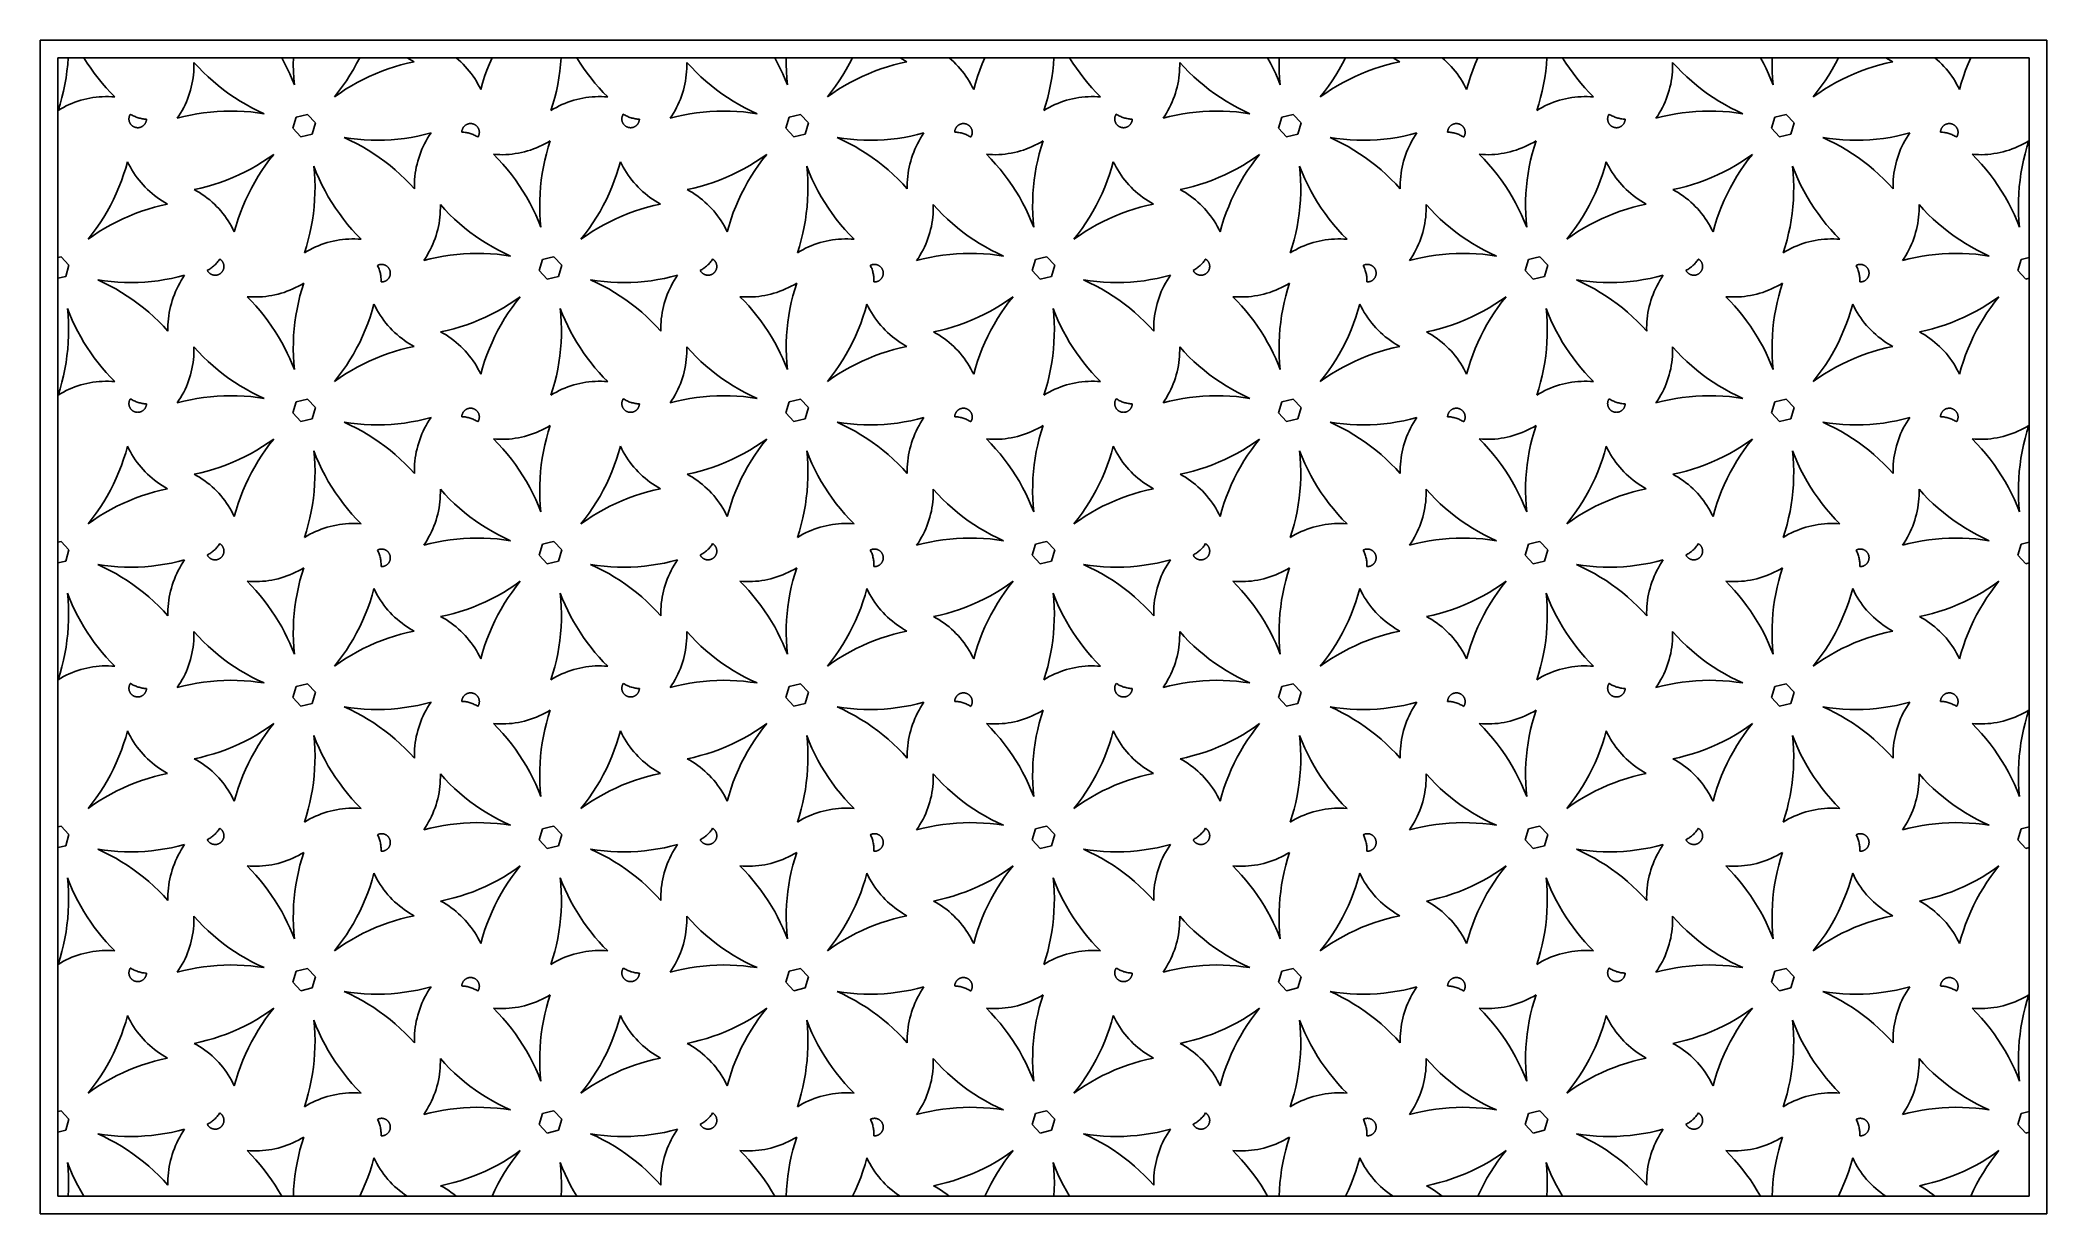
# Model space of a CAD drawing. Header units: millimetres. Extents: x 673 to 1358, y 599 to 1000.
import ezdxf

# ---------------------------------------------------------------- set-up
doc = ezdxf.new("R2010")
doc.units = ezdxf.units.MM
doc.layers.add('Layer 01', color=12, linetype='Continuous', true_color=0xde0000)

msp = doc.modelspace()

# ---------------------------------------------------------------- linework, layer by layer
at = {"layer": 'Layer 01'}
for p, q in [((672.87, 999.58), (672.87, 598.75)), ((1358.34, 999.58), (672.87, 999.58)), ((1358.34, 598.75), (1358.34, 999.58)), ((1352.34, 993.58), (678.87, 993.58)), ((678.87, 993.58), (678.87, 604.75)), ((682.04, 989), (681.71, 986.73)), ((682.28, 991.29), (682.04, 989)), ((682.46, 993.58), (682.28, 991.29)), ((688.94, 991.77), (687.8, 993.58)), ((690.13, 990), (688.94, 991.77)), ((691.38, 988.26), (690.13, 990)), ((692.68, 986.56), (691.38, 988.26)), ((725.23, 987.74), (725.1, 986.68)), ((725.32, 988.8), (725.23, 987.74)), ((725.38, 989.87), (725.32, 988.8)), ((725.4, 990.94), (725.38, 989.87)), ((726.94, 990.3), (725.39, 992)), ((725.39, 992), (725.4, 990.94)), ((728.55, 988.66), (726.94, 990.3)), ((730.22, 987.06), (728.55, 988.66)), ((755.41, 993.58), (756.38, 991.77)), ((756.38, 991.77), (757.3, 989.94)), ((757.3, 989.94), (758.17, 988.07)), ((758.17, 988.07), (758.98, 986.18)), ((759.34, 991.25), (759.37, 993.58)), ((759.4, 988.92), (759.34, 991.25)), ((759.53, 986.59), (759.4, 988.92)), ((778.71, 987.61), (777.48, 985.69)), ((779.88, 989.56), (778.71, 987.61)), ((780.98, 991.56), (779.88, 989.56)), ((782.02, 993.58), (780.98, 991.56)), ((783.24, 986.19), (785.31, 987.19)), ((785.31, 987.19), (787.42, 988.12)), ((787.42, 988.12), (789.56, 988.98)), ((789.56, 988.98), (791.72, 989.77)), ((791.72, 989.77), (793.91, 990.49)), ((793.91, 990.49), (796.12, 991.13)), ((796.12, 991.13), (798.35, 991.71)), ((799.04, 993.1), (798.28, 993.58)), ((798.35, 991.71), (800.6, 992.2)), ((799.81, 992.64), (799.04, 993.1)), ((800.6, 992.2), (799.81, 992.64)), ((815, 993.58), (815.81, 992.89)), ((815.81, 992.89), (816.59, 992.16)), ((816.59, 992.16), (817.35, 991.42)), ((817.35, 991.42), (818.08, 990.64)), ((818.08, 990.64), (818.78, 989.84)), ((818.78, 989.84), (819.46, 989.02)), ((819.46, 989.02), (820.11, 988.18)), ((820.11, 988.18), (820.73, 987.31)), ((820.73, 987.31), (821.32, 986.43)), ((824.01, 984.93), (824.71, 987.13)), ((824.71, 987.13), (825.47, 989.31)), ((825.47, 989.31), (826.31, 991.46)), ((826.31, 991.46), (827.23, 993.58)), ((850.4, 989), (850.08, 986.73)), ((850.65, 991.29), (850.4, 989)), ((850.83, 993.58), (850.65, 991.29)), ((857.31, 991.77), (856.17, 993.58)), ((858.5, 990), (857.31, 991.77)), ((859.74, 988.26), (858.5, 990)), ((861.04, 986.56), (859.74, 988.26)), ((893.6, 987.74), (893.47, 986.68)), ((893.69, 988.8), (893.6, 987.74)), ((893.75, 989.87), (893.69, 988.8)), ((895.31, 990.3), (893.75, 992)), ((893.75, 992), (893.77, 990.94)), ((893.77, 990.94), (893.75, 989.87)), ((896.92, 988.66), (895.31, 990.3)), ((898.58, 987.06), (896.92, 988.66)), ((923.78, 993.58), (924.75, 991.77)), ((924.75, 991.77), (925.67, 989.94)), ((925.67, 989.94), (926.54, 988.07)), ((926.54, 988.07), (927.35, 986.18)), ((927.71, 991.25), (927.73, 993.58)), ((927.77, 988.92), (927.71, 991.25)), ((927.9, 986.59), (927.77, 988.92)), ((947.08, 987.61), (945.85, 985.69)), ((948.25, 989.56), (947.08, 987.61)), ((949.35, 991.56), (948.25, 989.56)), ((950.39, 993.58), (949.35, 991.56)), ((951.61, 986.19), (953.68, 987.19)), ((953.68, 987.19), (955.79, 988.12)), ((955.79, 988.12), (957.93, 988.98)), ((957.93, 988.98), (960.09, 989.77)), ((960.09, 989.77), (962.28, 990.49)), ((962.28, 990.49), (964.49, 991.13)), ((964.49, 991.13), (966.72, 991.71)), ((967.41, 993.1), (966.64, 993.58)), ((966.72, 991.71), (968.97, 992.2)), ((968.18, 992.64), (967.41, 993.1)), ((968.97, 992.2), (968.18, 992.64)), ((983.37, 993.58), (984.17, 992.89)), ((984.17, 992.89), (984.96, 992.16)), ((984.96, 992.16), (985.71, 991.42)), ((985.71, 991.42), (986.45, 990.64)), ((986.45, 990.64), (987.15, 989.84)), ((987.15, 989.84), (987.83, 989.02)), ((987.83, 989.02), (988.48, 988.18)), ((988.48, 988.18), (989.1, 987.31)), ((989.1, 987.31), (989.69, 986.43)), ((992.38, 984.93), (993.07, 987.13)), ((993.07, 987.13), (993.84, 989.31)), ((993.84, 989.31), (994.68, 991.46)), ((994.68, 991.46), (995.59, 993.58)), ((1018.77, 989), (1018.45, 986.73)), ((1019.02, 991.29), (1018.77, 989)), ((1019.19, 993.58), (1019.02, 991.29)), ((1025.67, 991.77), (1024.54, 993.58)), ((1026.87, 990), (1025.67, 991.77)), ((1028.11, 988.26), (1026.87, 990)), ((1029.41, 986.56), (1028.11, 988.26)), ((1061.96, 987.74), (1061.83, 986.68)), ((1062.06, 988.8), (1061.96, 987.74)), ((1062.11, 989.87), (1062.06, 988.8)), ((1062.14, 990.94), (1062.11, 989.87)), ((1063.68, 990.3), (1062.12, 992)), ((1062.12, 992), (1062.14, 990.94)), ((1065.29, 988.66), (1063.68, 990.3)), ((1066.95, 987.06), (1065.29, 988.66)), ((1092.14, 993.58), (1093.12, 991.77)), ((1093.12, 991.77), (1094.04, 989.94)), ((1094.04, 989.94), (1094.91, 988.07)), ((1094.91, 988.07), (1095.72, 986.18)), ((1096.08, 991.25), (1096.1, 993.58)), ((1096.13, 988.92), (1096.08, 991.25)), ((1096.27, 986.59), (1096.13, 988.92)), ((1115.45, 987.61), (1114.21, 985.69)), ((1116.61, 989.56), (1115.45, 987.61)), ((1117.72, 991.56), (1116.61, 989.56)), ((1118.76, 993.58), (1117.72, 991.56)), ((1119.97, 986.19), (1122.05, 987.19)), ((1122.05, 987.19), (1124.16, 988.12)), ((1124.16, 988.12), (1126.29, 988.98)), ((1126.29, 988.98), (1128.46, 989.77)), ((1128.46, 989.77), (1130.65, 990.49)), ((1130.65, 990.49), (1132.86, 991.13)), ((1132.86, 991.13), (1135.09, 991.71)), ((1135.77, 993.1), (1135.01, 993.58)), ((1135.09, 991.71), (1137.34, 992.2)), ((1136.55, 992.64), (1135.77, 993.1)), ((1137.34, 992.2), (1136.55, 992.64)), ((1151.74, 993.58), (1152.54, 992.89)), ((1152.54, 992.89), (1153.32, 992.16)), ((1153.32, 992.16), (1154.08, 991.42)), ((1154.08, 991.42), (1154.81, 990.64)), ((1154.81, 990.64), (1155.52, 989.84)), ((1155.52, 989.84), (1156.2, 989.02)), ((1156.2, 989.02), (1156.85, 988.18)), ((1156.85, 988.18), (1157.47, 987.31)), ((1157.47, 987.31), (1158.06, 986.43)), ((1160.75, 984.93), (1161.44, 987.13)), ((1161.44, 987.13), (1162.21, 989.31)), ((1162.21, 989.31), (1163.05, 991.46)), ((1163.05, 991.46), (1163.96, 993.58)), ((1187.14, 989), (1186.82, 986.73)), ((1187.39, 991.29), (1187.14, 989)), ((1187.56, 993.58), (1187.39, 991.29)), ((1194.04, 991.77), (1192.91, 993.58)), ((1195.24, 990), (1194.04, 991.77)), ((1196.48, 988.26), (1195.24, 990)), ((1197.78, 986.56), (1196.48, 988.26)), ((1230.33, 987.74), (1230.2, 986.68)), ((1230.43, 988.8), (1230.33, 987.74)), ((1230.48, 989.87), (1230.43, 988.8)), ((1230.5, 990.94), (1230.48, 989.87)), ((1232.05, 990.3), (1230.49, 992)), ((1230.49, 992), (1230.5, 990.94)), ((1233.66, 988.66), (1232.05, 990.3)), ((1235.32, 987.06), (1233.66, 988.66)), ((1260.51, 993.58), (1261.49, 991.77)), ((1261.49, 991.77), (1262.41, 989.94)), ((1262.41, 989.94), (1263.28, 988.07)), ((1263.28, 988.07), (1264.09, 986.18)), ((1264.45, 991.25), (1264.47, 993.58)), ((1264.5, 988.92), (1264.45, 991.25)), ((1264.63, 986.59), (1264.5, 988.92)), ((1283.81, 987.61), (1282.58, 985.69)), ((1284.98, 989.56), (1283.81, 987.61)), ((1286.09, 991.56), (1284.98, 989.56)), ((1287.13, 993.58), (1286.09, 991.56)), ((1288.34, 986.19), (1290.42, 987.19)), ((1290.42, 987.19), (1292.53, 988.12)), ((1292.53, 988.12), (1294.66, 988.98)), ((1294.66, 988.98), (1296.83, 989.77)), ((1296.83, 989.77), (1299.01, 990.49)), ((1299.01, 990.49), (1301.23, 991.13)), ((1301.23, 991.13), (1303.46, 991.71)), ((1304.14, 993.1), (1303.38, 993.58)), ((1303.46, 991.71), (1305.71, 992.2)), ((1304.92, 992.64), (1304.14, 993.1)), ((1305.71, 992.2), (1304.92, 992.64)), ((1320.1, 993.58), (1320.91, 992.89)), ((1320.91, 992.89), (1321.69, 992.16)), ((1321.69, 992.16), (1322.45, 991.42)), ((1322.45, 991.42), (1323.18, 990.64)), ((1323.18, 990.64), (1323.89, 989.84)), ((1323.89, 989.84), (1324.57, 989.02)), ((1324.57, 989.02), (1325.22, 988.18)), ((1325.22, 988.18), (1325.84, 987.31)), ((1325.84, 987.31), (1326.43, 986.43)), ((1329.11, 984.93), (1329.81, 987.13)), ((1329.81, 987.13), (1330.58, 989.31)), ((1330.58, 989.31), (1331.42, 991.46)), ((1331.42, 991.46), (1332.33, 993.58)), ((1352.34, 604.75), (1352.34, 993.58)), ((680.84, 982.21), (680.3, 979.98)), ((681.31, 984.46), (680.84, 982.21)), ((681.71, 986.73), (681.31, 984.46)), ((694.03, 984.91), (692.68, 986.56)), ((693.04, 980.2), (694.11, 980.27)), ((695.43, 983.29), (694.03, 984.91)), ((694.11, 980.27), (695.17, 980.3)), ((695.17, 980.3), (696.24, 980.3)), ((696.88, 981.72), (695.43, 983.29)), ((696.24, 980.3), (697.31, 980.27)), ((698.37, 980.19), (696.88, 981.72)), ((697.31, 980.27), (698.37, 980.19)), ((723.59, 980.47), (723.21, 979.47)), ((723.92, 981.48), (723.59, 980.47)), ((724.23, 982.5), (723.92, 981.48)), ((724.5, 983.54), (724.23, 982.5)), ((724.73, 984.58), (724.5, 983.54)), ((724.93, 985.63), (724.73, 984.58)), ((725.1, 986.68), (724.93, 985.63)), ((731.93, 985.53), (730.22, 987.06)), ((733.7, 984.05), (731.93, 985.53)), ((735.51, 982.63), (733.7, 984.05)), ((737.37, 981.27), (735.51, 982.63)), ((739.27, 979.97), (737.37, 981.27)), ((758.98, 986.18), (759.74, 984.27)), ((759.74, 984.27), (759.53, 986.59)), ((774.83, 981.99), (773.42, 980.2)), ((773.42, 980.2), (775.3, 981.53)), ((776.18, 983.82), (774.83, 981.99)), ((775.3, 981.53), (777.23, 982.79)), ((777.48, 985.69), (776.18, 983.82)), ((777.23, 982.79), (779.19, 983.99)), ((779.19, 983.99), (781.2, 985.12)), ((781.2, 985.12), (783.24, 986.19)), ((821.32, 986.43), (821.89, 985.52)), ((821.89, 985.52), (822.42, 984.6)), ((822.42, 984.6), (822.92, 983.66)), ((822.92, 983.66), (823.39, 982.7)), ((823.39, 982.7), (824.01, 984.93)), ((849.21, 982.21), (848.66, 979.98)), ((849.68, 984.46), (849.21, 982.21)), ((850.08, 986.73), (849.68, 984.46)), ((862.39, 984.91), (861.04, 986.56)), ((861.41, 980.2), (862.48, 980.27)), ((863.79, 983.29), (862.39, 984.91)), ((862.48, 980.27), (863.54, 980.3)), ((863.54, 980.3), (864.61, 980.3)), ((865.24, 981.72), (863.79, 983.29)), ((864.61, 980.3), (865.68, 980.27)), ((866.74, 980.19), (865.24, 981.72)), ((865.68, 980.27), (866.74, 980.19)), ((891.95, 980.47), (891.58, 979.47)), ((892.29, 981.48), (891.95, 980.47)), ((892.6, 982.5), (892.29, 981.48)), ((892.87, 983.54), (892.6, 982.5)), ((893.1, 984.58), (892.87, 983.54)), ((893.3, 985.63), (893.1, 984.58)), ((893.47, 986.68), (893.3, 985.63)), ((900.3, 985.53), (898.58, 987.06)), ((902.07, 984.05), (900.3, 985.53)), ((903.88, 982.63), (902.07, 984.05)), ((905.74, 981.27), (903.88, 982.63)), ((907.64, 979.97), (905.74, 981.27)), ((927.35, 986.18), (928.11, 984.27)), ((928.11, 984.27), (927.9, 986.59)), ((943.2, 981.99), (941.79, 980.2)), ((941.79, 980.2), (943.67, 981.53)), ((944.55, 983.82), (943.2, 981.99)), ((943.67, 981.53), (945.59, 982.79)), ((945.85, 985.69), (944.55, 983.82)), ((945.59, 982.79), (947.56, 983.99)), ((947.56, 983.99), (949.56, 985.12)), ((949.56, 985.12), (951.61, 986.19)), ((989.69, 986.43), (990.25, 985.52)), ((990.25, 985.52), (990.79, 984.6)), ((990.79, 984.6), (991.29, 983.66)), ((991.29, 983.66), (991.75, 982.7)), ((991.75, 982.7), (992.38, 984.93)), ((1017.58, 982.21), (1017.03, 979.98)), ((1018.05, 984.46), (1017.58, 982.21)), ((1018.45, 986.73), (1018.05, 984.46)), ((1030.76, 984.91), (1029.41, 986.56)), ((1029.78, 980.2), (1030.84, 980.27)), ((1032.16, 983.29), (1030.76, 984.91)), ((1030.84, 980.27), (1031.91, 980.3)), ((1031.91, 980.3), (1032.98, 980.3)), ((1033.61, 981.72), (1032.16, 983.29)), ((1032.98, 980.3), (1034.04, 980.27)), ((1035.11, 980.19), (1033.61, 981.72)), ((1034.04, 980.27), (1035.11, 980.19)), ((1060.32, 980.47), (1059.95, 979.47)), ((1060.66, 981.48), (1060.32, 980.47)), ((1060.96, 982.5), (1060.66, 981.48)), ((1061.23, 983.54), (1060.96, 982.5)), ((1061.47, 984.58), (1061.23, 983.54)), ((1061.67, 985.63), (1061.47, 984.58)), ((1061.83, 986.68), (1061.67, 985.63)), ((1068.67, 985.53), (1066.95, 987.06)), ((1070.43, 984.05), (1068.67, 985.53)), ((1072.25, 982.63), (1070.43, 984.05)), ((1074.11, 981.27), (1072.25, 982.63)), ((1076.01, 979.97), (1074.11, 981.27)), ((1095.72, 986.18), (1096.48, 984.27)), ((1096.48, 984.27), (1096.27, 986.59)), ((1111.57, 981.99), (1110.15, 980.2)), ((1110.15, 980.2), (1112.04, 981.53)), ((1112.92, 983.82), (1111.57, 981.99)), ((1112.04, 981.53), (1113.96, 982.79)), ((1114.21, 985.69), (1112.92, 983.82)), ((1113.96, 982.79), (1115.93, 983.99)), ((1115.93, 983.99), (1117.93, 985.12)), ((1117.93, 985.12), (1119.97, 986.19)), ((1158.06, 986.43), (1158.62, 985.52)), ((1158.62, 985.52), (1159.15, 984.6)), ((1159.15, 984.6), (1159.65, 983.66)), ((1159.65, 983.66), (1160.12, 982.7)), ((1160.12, 982.7), (1160.75, 984.93)), ((1185.95, 982.21), (1185.4, 979.98)), ((1186.42, 984.46), (1185.95, 982.21)), ((1186.82, 986.73), (1186.42, 984.46)), ((1199.13, 984.91), (1197.78, 986.56)), ((1198.15, 980.2), (1199.21, 980.27)), ((1200.53, 983.29), (1199.13, 984.91)), ((1199.21, 980.27), (1200.28, 980.3)), ((1200.28, 980.3), (1201.35, 980.3)), ((1201.98, 981.72), (1200.53, 983.29)), ((1201.35, 980.3), (1202.41, 980.27)), ((1203.48, 980.19), (1201.98, 981.72)), ((1202.41, 980.27), (1203.48, 980.19)), ((1228.69, 980.47), (1228.32, 979.47)), ((1229.03, 981.48), (1228.69, 980.47)), ((1229.33, 982.5), (1229.03, 981.48)), ((1229.6, 983.54), (1229.33, 982.5)), ((1229.84, 984.58), (1229.6, 983.54)), ((1230.04, 985.63), (1229.84, 984.58)), ((1230.2, 986.68), (1230.04, 985.63)), ((1237.04, 985.53), (1235.32, 987.06)), ((1238.8, 984.05), (1237.04, 985.53)), ((1240.62, 982.63), (1238.8, 984.05)), ((1242.47, 981.27), (1240.62, 982.63)), ((1244.38, 979.97), (1242.47, 981.27)), ((1264.09, 986.18), (1264.84, 984.27)), ((1264.84, 984.27), (1264.63, 986.59)), ((1279.93, 981.99), (1278.52, 980.2)), ((1278.52, 980.2), (1280.4, 981.53)), ((1281.29, 983.82), (1279.93, 981.99)), ((1280.4, 981.53), (1282.33, 982.79)), ((1282.58, 985.69), (1281.29, 983.82)), ((1282.33, 982.79), (1284.3, 983.99)), ((1284.3, 983.99), (1286.3, 985.12)), ((1286.3, 985.12), (1288.34, 986.19)), ((1326.43, 986.43), (1326.99, 985.52)), ((1326.99, 985.52), (1327.52, 984.6)), ((1327.52, 984.6), (1328.02, 983.66)), ((1328.02, 983.66), (1328.49, 982.7)), ((1328.49, 982.7), (1329.11, 984.93)), ((679.68, 977.76), (678.98, 975.57)), ((678.98, 975.57), (679.9, 976.11)), ((680.3, 979.98), (679.68, 977.76)), ((679.9, 976.11), (680.83, 976.63)), ((680.83, 976.63), (681.79, 977.11)), ((681.79, 977.11), (682.75, 977.56)), ((682.75, 977.56), (683.74, 977.98)), ((683.74, 977.98), (684.73, 978.36)), ((684.73, 978.36), (685.74, 978.71)), ((685.74, 978.71), (686.76, 979.03)), ((686.76, 979.03), (687.79, 979.31)), ((687.79, 979.31), (688.82, 979.56)), ((688.82, 979.56), (689.87, 979.77)), ((689.87, 979.77), (690.92, 979.95)), ((690.92, 979.95), (691.98, 980.09)), ((691.98, 980.09), (693.04, 980.2)), ((703.31, 973.47), (703.29, 973.37)), ((703.34, 973.57), (703.31, 973.47)), ((703.37, 973.67), (703.34, 973.57)), ((703.41, 973.77), (703.37, 973.67)), ((703.45, 973.86), (703.41, 973.77)), ((703.49, 973.96), (703.45, 973.86)), ((703.54, 974.05), (703.49, 973.96)), ((703.59, 974.14), (703.54, 974.05)), ((703.64, 974.23), (703.59, 974.14)), ((703.7, 974.32), (703.64, 974.23)), ((704.01, 974.13), (703.7, 974.32)), ((704.32, 973.95), (704.01, 974.13)), ((704.64, 973.77), (704.32, 973.95)), ((704.97, 973.61), (704.64, 973.77)), ((705.3, 973.46), (704.97, 973.61)), ((705.64, 973.33), (705.3, 973.46)), ((720.29, 973.78), (719.7, 972.9)), ((719.7, 972.9), (721.93, 973.47)), ((720.86, 974.69), (720.29, 973.78)), ((721.39, 975.61), (720.86, 974.69)), ((721.9, 976.55), (721.39, 975.61)), ((722.37, 977.51), (721.9, 976.55)), ((721.93, 973.47), (724.18, 973.97)), ((722.81, 978.48), (722.37, 977.51)), ((723.21, 979.47), (722.81, 978.48)), ((724.18, 973.97), (726.44, 974.39)), ((726.44, 974.39), (728.72, 974.74)), ((728.72, 974.74), (731.01, 975.01)), ((731.01, 975.01), (733.3, 975.21)), ((733.3, 975.21), (735.6, 975.33)), ((735.6, 975.33), (737.9, 975.37)), ((737.9, 975.37), (740.21, 975.34)), ((741.22, 978.74), (739.27, 979.97)), ((740.21, 975.34), (742.51, 975.24)), ((743.2, 977.57), (741.22, 978.74)), ((742.51, 975.24), (744.81, 975.05)), ((745.23, 976.46), (743.2, 977.57)), ((744.81, 975.05), (747.09, 974.8)), ((747.28, 975.43), (745.23, 976.46)), ((747.09, 974.8), (749.37, 974.46)), ((749.37, 974.46), (747.28, 975.43)), ((764.18, 974.19), (760.33, 973.27)), ((766.91, 971.31), (764.18, 974.19)), ((848.04, 977.76), (847.35, 975.57)), ((847.35, 975.57), (848.27, 976.11)), ((848.66, 979.98), (848.04, 977.76)), ((848.27, 976.11), (849.2, 976.63)), ((849.2, 976.63), (850.15, 977.11)), ((850.15, 977.11), (851.12, 977.56)), ((851.12, 977.56), (852.1, 977.98)), ((852.1, 977.98), (853.1, 978.36)), ((853.1, 978.36), (854.11, 978.71)), ((854.11, 978.71), (855.13, 979.03)), ((855.13, 979.03), (856.15, 979.31)), ((856.15, 979.31), (857.19, 979.56)), ((857.19, 979.56), (858.24, 979.77)), ((858.24, 979.77), (859.29, 979.95)), ((859.29, 979.95), (860.35, 980.09)), ((860.35, 980.09), (861.41, 980.2)), ((871.68, 973.47), (871.65, 973.37)), ((871.71, 973.57), (871.68, 973.47)), ((871.74, 973.67), (871.71, 973.57)), ((871.78, 973.77), (871.74, 973.67)), ((871.82, 973.86), (871.78, 973.77)), ((871.86, 973.96), (871.82, 973.86)), ((871.91, 974.05), (871.86, 973.96)), ((871.96, 974.14), (871.91, 974.05)), ((872.01, 974.23), (871.96, 974.14)), ((872.06, 974.32), (872.01, 974.23)), ((872.37, 974.13), (872.06, 974.32)), ((872.69, 973.95), (872.37, 974.13)), ((873.01, 973.77), (872.69, 973.95)), ((873.34, 973.61), (873.01, 973.77)), ((873.67, 973.46), (873.34, 973.61)), ((874.01, 973.33), (873.67, 973.46)), ((888.66, 973.78), (888.07, 972.9)), ((888.07, 972.9), (890.3, 973.47)), ((889.23, 974.69), (888.66, 973.78)), ((889.76, 975.61), (889.23, 974.69)), ((890.26, 976.55), (889.76, 975.61)), ((890.74, 977.51), (890.26, 976.55)), ((890.3, 973.47), (892.55, 973.97)), ((891.17, 978.48), (890.74, 977.51)), ((891.58, 979.47), (891.17, 978.48)), ((892.55, 973.97), (894.81, 974.39)), ((894.81, 974.39), (897.09, 974.74)), ((897.09, 974.74), (899.37, 975.01)), ((899.37, 975.01), (901.67, 975.21)), ((901.67, 975.21), (903.97, 975.33)), ((903.97, 975.33), (906.27, 975.37)), ((906.27, 975.37), (908.58, 975.34)), ((909.59, 978.74), (907.64, 979.97)), ((908.58, 975.34), (910.88, 975.24)), ((911.57, 977.57), (909.59, 978.74)), ((910.88, 975.24), (913.17, 975.05)), ((913.59, 976.46), (911.57, 977.57)), ((913.17, 975.05), (915.46, 974.8)), ((915.65, 975.43), (913.59, 976.46)), ((915.46, 974.8), (917.74, 974.46)), ((917.74, 974.46), (915.65, 975.43)), ((932.55, 974.19), (928.69, 973.27)), ((935.28, 971.31), (932.55, 974.19)), ((1016.41, 977.76), (1015.72, 975.57)), ((1015.72, 975.57), (1016.64, 976.11)), ((1017.03, 979.98), (1016.41, 977.76)), ((1016.64, 976.11), (1017.57, 976.63)), ((1017.57, 976.63), (1018.52, 977.11)), ((1018.52, 977.11), (1019.49, 977.56)), ((1019.49, 977.56), (1020.47, 977.98)), ((1020.47, 977.98), (1021.47, 978.36)), ((1021.47, 978.36), (1022.48, 978.71)), ((1022.48, 978.71), (1023.49, 979.03)), ((1023.49, 979.03), (1024.52, 979.31)), ((1024.52, 979.31), (1025.56, 979.56)), ((1025.56, 979.56), (1026.61, 979.77)), ((1026.61, 979.77), (1027.66, 979.95)), ((1027.66, 979.95), (1028.72, 980.09)), ((1028.72, 980.09), (1029.78, 980.2)), ((1040.05, 973.47), (1040.02, 973.37)), ((1040.08, 973.57), (1040.05, 973.47)), ((1040.11, 973.67), (1040.08, 973.57)), ((1040.15, 973.77), (1040.11, 973.67)), ((1040.19, 973.86), (1040.15, 973.77)), ((1040.23, 973.96), (1040.19, 973.86)), ((1040.28, 974.05), (1040.23, 973.96)), ((1040.32, 974.14), (1040.28, 974.05)), ((1040.38, 974.23), (1040.32, 974.14)), ((1040.43, 974.32), (1040.38, 974.23)), ((1040.74, 974.13), (1040.43, 974.32)), ((1041.06, 973.95), (1040.74, 974.13)), ((1041.38, 973.77), (1041.06, 973.95)), ((1041.71, 973.61), (1041.38, 973.77)), ((1042.04, 973.46), (1041.71, 973.61)), ((1042.38, 973.33), (1042.04, 973.46)), ((1057.03, 973.78), (1056.43, 972.9)), ((1056.43, 972.9), (1058.67, 973.47)), ((1057.59, 974.69), (1057.03, 973.78)), ((1058.13, 975.61), (1057.59, 974.69)), ((1058.63, 976.55), (1058.13, 975.61)), ((1059.1, 977.51), (1058.63, 976.55)), ((1058.67, 973.47), (1060.91, 973.97)), ((1059.54, 978.48), (1059.1, 977.51)), ((1059.95, 979.47), (1059.54, 978.48)), ((1060.91, 973.97), (1063.18, 974.39)), ((1063.18, 974.39), (1065.46, 974.74)), ((1065.46, 974.74), (1067.74, 975.01)), ((1067.74, 975.01), (1070.04, 975.21)), ((1070.04, 975.21), (1072.34, 975.33)), ((1072.34, 975.33), (1074.64, 975.37)), ((1074.64, 975.37), (1076.94, 975.34)), ((1077.95, 978.74), (1076.01, 979.97)), ((1076.94, 975.34), (1079.25, 975.24)), ((1079.94, 977.57), (1077.95, 978.74)), ((1079.25, 975.24), (1081.54, 975.05)), ((1081.96, 976.46), (1079.94, 977.57)), ((1081.54, 975.05), (1083.83, 974.8)), ((1084.02, 975.43), (1081.96, 976.46)), ((1083.83, 974.8), (1086.11, 974.46)), ((1086.11, 974.46), (1084.02, 975.43)), ((1100.92, 974.19), (1097.06, 973.27)), ((1103.65, 971.31), (1100.92, 974.19)), ((1184.78, 977.76), (1184.09, 975.57)), ((1184.09, 975.57), (1185, 976.11)), ((1185.4, 979.98), (1184.78, 977.76)), ((1185, 976.11), (1185.94, 976.63)), ((1185.94, 976.63), (1186.89, 977.11)), ((1186.89, 977.11), (1187.86, 977.56)), ((1187.86, 977.56), (1188.84, 977.98)), ((1188.84, 977.98), (1189.84, 978.36)), ((1189.84, 978.36), (1190.84, 978.71)), ((1190.84, 978.71), (1191.86, 979.03)), ((1191.86, 979.03), (1192.89, 979.31)), ((1192.89, 979.31), (1193.93, 979.56)), ((1193.93, 979.56), (1194.98, 979.77)), ((1194.98, 979.77), (1196.03, 979.95)), ((1196.03, 979.95), (1197.09, 980.09)), ((1197.09, 980.09), (1198.15, 980.2)), ((1208.42, 973.47), (1208.39, 973.37)), ((1208.45, 973.57), (1208.42, 973.47)), ((1208.48, 973.67), (1208.45, 973.57)), ((1208.51, 973.77), (1208.48, 973.67)), ((1208.55, 973.86), (1208.51, 973.77)), ((1208.6, 973.96), (1208.55, 973.86)), ((1208.64, 974.05), (1208.6, 973.96)), ((1208.69, 974.14), (1208.64, 974.05)), ((1208.75, 974.23), (1208.69, 974.14)), ((1208.8, 974.32), (1208.75, 974.23)), ((1209.11, 974.13), (1208.8, 974.32)), ((1209.43, 973.95), (1209.11, 974.13)), ((1209.75, 973.77), (1209.43, 973.95)), ((1210.08, 973.61), (1209.75, 973.77)), ((1210.41, 973.46), (1210.08, 973.61)), ((1210.74, 973.33), (1210.41, 973.46)), ((1225.4, 973.78), (1224.8, 972.9)), ((1224.8, 972.9), (1227.03, 973.47)), ((1225.96, 974.69), (1225.4, 973.78)), ((1226.5, 975.61), (1225.96, 974.69)), ((1227, 976.55), (1226.5, 975.61)), ((1227.47, 977.51), (1227, 976.55)), ((1227.03, 973.47), (1229.28, 973.97)), ((1227.91, 978.48), (1227.47, 977.51)), ((1228.32, 979.47), (1227.91, 978.48)), ((1229.28, 973.97), (1231.55, 974.39)), ((1231.55, 974.39), (1233.82, 974.74)), ((1233.82, 974.74), (1236.11, 975.01)), ((1236.11, 975.01), (1238.41, 975.21)), ((1238.41, 975.21), (1240.71, 975.33)), ((1240.71, 975.33), (1243.01, 975.37)), ((1243.01, 975.37), (1245.31, 975.34)), ((1246.32, 978.74), (1244.38, 979.97)), ((1245.31, 975.34), (1247.61, 975.24)), ((1248.31, 977.57), (1246.32, 978.74)), ((1247.61, 975.24), (1249.91, 975.05)), ((1250.33, 976.46), (1248.31, 977.57)), ((1249.91, 975.05), (1252.2, 974.8)), ((1252.39, 975.43), (1250.33, 976.46)), ((1252.2, 974.8), (1254.48, 974.46)), ((1254.48, 974.46), (1252.39, 975.43)), ((1269.29, 974.19), (1265.43, 973.27)), ((1272.01, 971.31), (1269.29, 974.19)), ((703.21, 972.75), (703.2, 972.64)), ((703.2, 972.64), (703.21, 972.54)), ((703.22, 972.96), (703.21, 972.85)), ((703.21, 972.85), (703.21, 972.75)), ((703.21, 972.54), (703.21, 972.44)), ((703.21, 972.44), (703.22, 972.33)), ((703.23, 973.06), (703.22, 972.96)), ((703.22, 972.33), (703.24, 972.23)), ((703.24, 973.16), (703.23, 973.06)), ((703.26, 973.27), (703.24, 973.16)), ((703.24, 972.23), (703.26, 972.13)), ((703.29, 973.37), (703.26, 973.27)), ((703.26, 972.13), (703.28, 972.02)), ((703.28, 972.02), (703.3, 971.92)), ((703.3, 971.92), (703.33, 971.82)), ((703.33, 971.82), (703.36, 971.72)), ((703.36, 971.72), (703.4, 971.62)), ((703.4, 971.62), (703.43, 971.53)), ((703.43, 971.53), (703.48, 971.43)), ((703.48, 971.43), (703.52, 971.34)), ((703.52, 971.34), (703.57, 971.24)), ((703.57, 971.24), (703.62, 971.15)), ((703.62, 971.15), (703.67, 971.06)), ((703.67, 971.06), (703.73, 970.98)), ((703.73, 970.98), (703.79, 970.89)), ((703.79, 970.89), (703.86, 970.81)), ((703.86, 970.81), (703.92, 970.73)), ((703.92, 970.73), (703.99, 970.65)), ((703.99, 970.65), (704.06, 970.58)), ((704.06, 970.58), (704.14, 970.5)), ((704.14, 970.5), (704.22, 970.43)), ((704.22, 970.43), (704.29, 970.36)), ((704.29, 970.36), (704.38, 970.3)), ((704.38, 970.3), (704.46, 970.24)), ((704.46, 970.24), (704.55, 970.18)), ((704.55, 970.18), (704.63, 970.12)), ((704.63, 970.12), (704.72, 970.07)), ((704.72, 970.07), (704.82, 970.02)), ((704.82, 970.02), (704.91, 969.97)), ((704.91, 969.97), (705, 969.93)), ((705, 969.93), (705.1, 969.89)), ((705.1, 969.89), (705.2, 969.85)), ((705.2, 969.85), (705.3, 969.82)), ((705.3, 969.82), (705.4, 969.79)), ((705.4, 969.79), (705.5, 969.76)), ((705.5, 969.76), (705.6, 969.74)), ((705.6, 969.74), (705.7, 969.72)), ((705.98, 973.2), (705.64, 973.33)), ((705.7, 969.72), (705.81, 969.71)), ((705.81, 969.71), (705.91, 969.7)), ((705.91, 969.7), (706.01, 969.69)), ((706.33, 973.08), (705.98, 973.2)), ((706.01, 969.69), (706.12, 969.68)), ((706.12, 969.68), (706.22, 969.68)), ((706.22, 969.68), (706.33, 969.68)), ((706.68, 972.98), (706.33, 973.08)), ((706.33, 969.68), (706.43, 969.69)), ((706.43, 969.69), (706.53, 969.7)), ((706.53, 969.7), (706.64, 969.71)), ((706.64, 969.71), (706.74, 969.73)), ((707.03, 972.89), (706.68, 972.98)), ((706.74, 969.73), (706.84, 969.75)), ((706.84, 969.75), (706.94, 969.78)), ((706.94, 969.78), (707.04, 969.8)), ((707.38, 972.81), (707.03, 972.89)), ((707.04, 969.8), (707.14, 969.84)), ((707.14, 969.84), (707.24, 969.87)), ((707.24, 969.87), (707.34, 969.91)), ((707.34, 969.91), (707.43, 969.95)), ((707.74, 972.74), (707.38, 972.81)), ((707.43, 969.95), (707.53, 969.99)), ((707.53, 969.99), (707.62, 970.04)), ((707.62, 970.04), (707.71, 970.09)), ((707.71, 970.09), (707.8, 970.15)), ((708.1, 972.68), (707.74, 972.74)), ((707.8, 970.15), (707.89, 970.2)), ((707.89, 970.2), (707.97, 970.27)), ((707.97, 970.27), (708.06, 970.33)), ((708.06, 970.33), (708.14, 970.39)), ((708.46, 972.64), (708.1, 972.68)), ((708.14, 970.39), (708.22, 970.46)), ((708.22, 970.46), (708.29, 970.54)), ((708.29, 970.54), (708.36, 970.61)), ((708.36, 970.61), (708.44, 970.69)), ((708.44, 970.69), (708.5, 970.77)), ((708.83, 972.61), (708.46, 972.64)), ((708.5, 970.77), (708.57, 970.85)), ((708.57, 970.85), (708.63, 970.93)), ((708.63, 970.93), (708.69, 971.02)), ((708.69, 971.02), (708.75, 971.1)), ((708.75, 971.1), (708.8, 971.19)), ((708.8, 971.19), (708.85, 971.29)), ((709.19, 972.59), (708.83, 972.61)), ((708.85, 971.29), (708.9, 971.38)), ((708.9, 971.38), (708.94, 971.47)), ((708.94, 971.47), (708.98, 971.57)), ((708.98, 971.57), (709.02, 971.67)), ((709.02, 971.67), (709.05, 971.77)), ((709.05, 971.77), (709.08, 971.87)), ((709.08, 971.87), (709.11, 971.97)), ((709.11, 971.97), (709.13, 972.07)), ((709.13, 972.07), (709.15, 972.17)), ((709.15, 972.17), (709.16, 972.27)), ((709.16, 972.27), (709.18, 972.38)), ((709.18, 972.38), (709.19, 972.48)), ((709.19, 972.48), (709.19, 972.59)), ((760.33, 973.27), (759.19, 969.47)), ((759.19, 969.47), (761.92, 966.59)), ((761.92, 966.59), (765.78, 967.51)), ((765.78, 967.51), (766.91, 971.31)), ((801.92, 966.81), (799.66, 966.39)), ((804.17, 967.31), (801.92, 966.81)), ((806.41, 967.88), (804.17, 967.31)), ((805.24, 966.09), (805.81, 967)), ((805.81, 967), (806.41, 967.88)), ((816.92, 968.3), (816.91, 968.19)), ((816.91, 968.19), (817.28, 968.17)), ((816.93, 968.4), (816.92, 968.3)), ((816.94, 968.5), (816.93, 968.4)), ((816.95, 968.61), (816.94, 968.5)), ((816.97, 968.71), (816.95, 968.61)), ((817, 968.81), (816.97, 968.71)), ((817.02, 968.91), (817, 968.81)), ((817.05, 969.01), (817.02, 968.91)), ((817.09, 969.11), (817.05, 969.01)), ((817.12, 969.21), (817.09, 969.11)), ((817.16, 969.31), (817.12, 969.21)), ((817.21, 969.4), (817.16, 969.31)), ((817.25, 969.49), (817.21, 969.4)), ((817.3, 969.59), (817.25, 969.49)), ((817.28, 968.17), (817.64, 968.14)), ((817.36, 969.67), (817.3, 969.59)), ((817.41, 969.76), (817.36, 969.67)), ((817.47, 969.85), (817.41, 969.76)), ((817.53, 969.93), (817.47, 969.85)), ((817.6, 970.01), (817.53, 969.93)), ((817.67, 970.09), (817.6, 970.01)), ((817.64, 968.14), (818, 968.1)), ((817.74, 970.17), (817.67, 970.09)), ((817.81, 970.24), (817.74, 970.17)), ((817.89, 970.32), (817.81, 970.24)), ((817.97, 970.38), (817.89, 970.32)), ((818.05, 970.45), (817.97, 970.38)), ((818, 968.1), (818.36, 968.04)), ((818.13, 970.51), (818.05, 970.45)), ((818.21, 970.57), (818.13, 970.51)), ((818.3, 970.63), (818.21, 970.57)), ((818.39, 970.69), (818.3, 970.63)), ((818.36, 968.04), (818.72, 967.97)), ((818.48, 970.74), (818.39, 970.69)), ((818.57, 970.79), (818.48, 970.74)), ((818.67, 970.83), (818.57, 970.79)), ((818.76, 970.87), (818.67, 970.83)), ((818.72, 967.97), (819.07, 967.89)), ((818.86, 970.91), (818.76, 970.87)), ((818.96, 970.94), (818.86, 970.91)), ((819.06, 970.98), (818.96, 970.94)), ((819.16, 971), (819.06, 970.98)), ((819.07, 967.89), (819.43, 967.8)), ((819.26, 971.03), (819.16, 971)), ((819.36, 971.05), (819.26, 971.03)), ((819.47, 971.07), (819.36, 971.05)), ((819.43, 967.8), (819.78, 967.7)), ((819.57, 971.08), (819.47, 971.07)), ((819.67, 971.09), (819.57, 971.08)), ((819.78, 971.09), (819.67, 971.09)), ((819.88, 971.1), (819.78, 971.09)), ((819.78, 967.7), (820.12, 967.58)), ((819.99, 971.1), (819.88, 971.1)), ((820.09, 971.09), (819.99, 971.1)), ((820.19, 971.08), (820.09, 971.09)), ((820.12, 967.58), (820.46, 967.45)), ((820.3, 971.07), (820.19, 971.08)), ((820.4, 971.06), (820.3, 971.07)), ((820.5, 971.04), (820.4, 971.06)), ((820.46, 967.45), (820.8, 967.31)), ((820.6, 971.01), (820.5, 971.04)), ((820.71, 970.99), (820.6, 971.01)), ((820.81, 970.96), (820.71, 970.99)), ((820.8, 967.31), (821.13, 967.17)), ((820.9, 970.93), (820.81, 970.96)), ((821, 970.89), (820.9, 970.93)), ((821.1, 970.85), (821, 970.89)), ((821.19, 970.81), (821.1, 970.85)), ((821.13, 967.17), (821.46, 967)), ((821.29, 970.76), (821.19, 970.81)), ((821.38, 970.71), (821.29, 970.76)), ((821.47, 970.66), (821.38, 970.71)), ((821.46, 967), (821.78, 966.83)), ((821.56, 970.6), (821.47, 970.66)), ((821.64, 970.54), (821.56, 970.6)), ((821.73, 970.48), (821.64, 970.54)), ((821.81, 970.41), (821.73, 970.48)), ((821.78, 966.83), (822.1, 966.65)), ((821.89, 970.35), (821.81, 970.41)), ((821.96, 970.28), (821.89, 970.35)), ((822.04, 970.2), (821.96, 970.28)), ((822.11, 970.13), (822.04, 970.2)), ((822.1, 966.65), (822.41, 966.46)), ((822.18, 970.05), (822.11, 970.13)), ((822.25, 969.97), (822.18, 970.05)), ((822.31, 969.89), (822.25, 969.97)), ((822.37, 969.8), (822.31, 969.89)), ((822.43, 969.71), (822.37, 969.8)), ((822.41, 966.46), (822.46, 966.55)), ((822.48, 969.63), (822.43, 969.71)), ((822.46, 966.55), (822.51, 966.64)), ((822.53, 969.53), (822.48, 969.63)), ((822.51, 966.64), (822.56, 966.73)), ((822.58, 969.44), (822.53, 969.53)), ((822.56, 966.73), (822.61, 966.82)), ((822.63, 969.35), (822.58, 969.44)), ((822.61, 966.82), (822.65, 966.92)), ((822.67, 969.25), (822.63, 969.35)), ((822.65, 966.92), (822.69, 967.01)), ((822.71, 969.16), (822.67, 969.25)), ((822.69, 967.01), (822.73, 967.11)), ((822.74, 969.06), (822.71, 969.16)), ((822.73, 967.11), (822.76, 967.21)), ((822.77, 968.96), (822.74, 969.06)), ((822.76, 967.21), (822.79, 967.31)), ((822.8, 968.86), (822.77, 968.96)), ((822.79, 967.31), (822.82, 967.41)), ((822.83, 968.76), (822.8, 968.86)), ((822.82, 967.41), (822.84, 967.51)), ((822.85, 968.65), (822.83, 968.76)), ((822.84, 967.51), (822.86, 967.62)), ((822.86, 968.55), (822.85, 968.65)), ((822.88, 968.45), (822.86, 968.55)), ((822.86, 967.62), (822.87, 967.72)), ((822.87, 967.72), (822.89, 967.82)), ((822.89, 968.34), (822.88, 968.45)), ((822.9, 968.24), (822.89, 968.34)), ((822.89, 967.93), (822.9, 968.03)), ((822.89, 967.82), (822.89, 967.93)), ((822.9, 968.14), (822.9, 968.24)), ((822.9, 968.03), (822.9, 968.14)), ((871.58, 972.85), (871.57, 972.75)), ((871.57, 972.75), (871.57, 972.64)), ((871.57, 972.64), (871.58, 972.54)), ((871.59, 972.96), (871.58, 972.85)), ((871.58, 972.54), (871.58, 972.44)), ((871.58, 972.44), (871.59, 972.33)), ((871.6, 973.06), (871.59, 972.96)), ((871.59, 972.33), (871.61, 972.23)), ((871.61, 973.16), (871.6, 973.06)), ((871.63, 973.27), (871.61, 973.16)), ((871.61, 972.23), (871.62, 972.13)), ((871.62, 972.13), (871.64, 972.02)), ((871.65, 973.37), (871.63, 973.27)), ((871.64, 972.02), (871.67, 971.92)), ((871.67, 971.92), (871.7, 971.82)), ((871.7, 971.82), (871.73, 971.72)), ((871.73, 971.72), (871.76, 971.62)), ((871.76, 971.62), (871.8, 971.53)), ((871.8, 971.53), (871.84, 971.43)), ((871.84, 971.43), (871.89, 971.34)), ((871.89, 971.34), (871.94, 971.24)), ((871.94, 971.24), (871.99, 971.15)), ((871.99, 971.15), (872.04, 971.06)), ((872.04, 971.06), (872.1, 970.98)), ((872.1, 970.98), (872.16, 970.89)), ((872.16, 970.89), (872.22, 970.81)), ((872.22, 970.81), (872.29, 970.73)), ((872.29, 970.73), (872.36, 970.65)), ((872.36, 970.65), (872.43, 970.58)), ((872.43, 970.58), (872.51, 970.5)), ((872.51, 970.5), (872.58, 970.43)), ((872.58, 970.43), (872.66, 970.36)), ((872.66, 970.36), (872.74, 970.3)), ((872.74, 970.3), (872.83, 970.24)), ((872.83, 970.24), (872.91, 970.18)), ((872.91, 970.18), (873, 970.12)), ((873, 970.12), (873.09, 970.07)), ((873.09, 970.07), (873.18, 970.02)), ((873.18, 970.02), (873.28, 969.97)), ((873.28, 969.97), (873.37, 969.93)), ((873.37, 969.93), (873.47, 969.89)), ((873.47, 969.89), (873.57, 969.85)), ((873.57, 969.85), (873.67, 969.82)), ((873.67, 969.82), (873.77, 969.79)), ((873.77, 969.79), (873.87, 969.76)), ((873.87, 969.76), (873.97, 969.74)), ((873.97, 969.74), (874.07, 969.72)), ((874.35, 973.2), (874.01, 973.33)), ((874.07, 969.72), (874.17, 969.71)), ((874.17, 969.71), (874.28, 969.7)), ((874.28, 969.7), (874.38, 969.69)), ((874.7, 973.08), (874.35, 973.2)), ((874.38, 969.69), (874.49, 969.68)), ((874.49, 969.68), (874.59, 969.68)), ((874.59, 969.68), (874.69, 969.68)), ((874.69, 969.68), (874.8, 969.69)), ((875.04, 972.98), (874.7, 973.08)), ((874.8, 969.69), (874.9, 969.7)), ((874.9, 969.7), (875.01, 969.71)), ((875.01, 969.71), (875.11, 969.73)), ((875.4, 972.89), (875.04, 972.98)), ((875.11, 969.73), (875.21, 969.75)), ((875.21, 969.75), (875.31, 969.78)), ((875.31, 969.78), (875.41, 969.8)), ((875.75, 972.81), (875.4, 972.89)), ((875.41, 969.8), (875.51, 969.84)), ((875.51, 969.84), (875.61, 969.87)), ((875.61, 969.87), (875.71, 969.91)), ((875.71, 969.91), (875.8, 969.95)), ((876.11, 972.74), (875.75, 972.81)), ((875.8, 969.95), (875.9, 969.99)), ((875.9, 969.99), (875.99, 970.04)), ((875.99, 970.04), (876.08, 970.09)), ((876.08, 970.09), (876.17, 970.15)), ((876.47, 972.68), (876.11, 972.74)), ((876.17, 970.15), (876.26, 970.2)), ((876.26, 970.2), (876.34, 970.27)), ((876.34, 970.27), (876.42, 970.33)), ((876.42, 970.33), (876.51, 970.39)), ((876.83, 972.64), (876.47, 972.68)), ((876.51, 970.39), (876.58, 970.46)), ((876.58, 970.46), (876.66, 970.54)), ((876.66, 970.54), (876.73, 970.61)), ((876.73, 970.61), (876.8, 970.69)), ((876.8, 970.69), (876.87, 970.77)), ((877.19, 972.61), (876.83, 972.64)), ((876.87, 970.77), (876.94, 970.85)), ((876.94, 970.85), (877, 970.93)), ((877, 970.93), (877.06, 971.02)), ((877.06, 971.02), (877.11, 971.1)), ((877.11, 971.1), (877.17, 971.19)), ((877.17, 971.19), (877.22, 971.29)), ((877.56, 972.59), (877.19, 972.61)), ((877.22, 971.29), (877.26, 971.38)), ((877.26, 971.38), (877.31, 971.47)), ((877.31, 971.47), (877.35, 971.57)), ((877.35, 971.57), (877.39, 971.67)), ((877.39, 971.67), (877.42, 971.77)), ((877.42, 971.77), (877.45, 971.87)), ((877.45, 971.87), (877.47, 971.97)), ((877.47, 971.97), (877.5, 972.07)), ((877.5, 972.07), (877.52, 972.17)), ((877.52, 972.17), (877.53, 972.27)), ((877.53, 972.27), (877.55, 972.38)), ((877.55, 972.48), (877.56, 972.59)), ((877.55, 972.38), (877.55, 972.48)), ((928.69, 973.27), (927.56, 969.47)), ((927.56, 969.47), (930.29, 966.59)), ((930.29, 966.59), (934.15, 967.51)), ((934.15, 967.51), (935.28, 971.31)), ((970.29, 966.81), (968.03, 966.39)), ((972.54, 967.31), (970.29, 966.81)), ((974.77, 967.88), (972.54, 967.31)), ((973.61, 966.09), (974.18, 967)), ((974.18, 967), (974.77, 967.88)), ((985.29, 968.3), (985.28, 968.19)), ((985.28, 968.19), (985.64, 968.17)), ((985.31, 968.5), (985.29, 968.4)), ((985.29, 968.4), (985.29, 968.3)), ((985.32, 968.61), (985.31, 968.5)), ((985.34, 968.71), (985.32, 968.61)), ((985.36, 968.81), (985.34, 968.71)), ((985.39, 968.91), (985.36, 968.81)), ((985.42, 969.01), (985.39, 968.91)), ((985.45, 969.11), (985.42, 969.01)), ((985.49, 969.21), (985.45, 969.11)), ((985.53, 969.31), (985.49, 969.21)), ((985.57, 969.4), (985.53, 969.31)), ((985.62, 969.49), (985.57, 969.4)), ((985.67, 969.59), (985.62, 969.49)), ((985.64, 968.17), (986.01, 968.14)), ((985.72, 969.67), (985.67, 969.59)), ((985.78, 969.76), (985.72, 969.67)), ((985.84, 969.85), (985.78, 969.76)), ((985.9, 969.93), (985.84, 969.85)), ((985.97, 970.01), (985.9, 969.93)), ((986.04, 970.09), (985.97, 970.01)), ((986.01, 968.14), (986.37, 968.1)), ((986.11, 970.17), (986.04, 970.09)), ((986.18, 970.24), (986.11, 970.17)), ((986.26, 970.32), (986.18, 970.24)), ((986.33, 970.38), (986.26, 970.32)), ((986.41, 970.45), (986.33, 970.38)), ((986.37, 968.1), (986.73, 968.04)), ((986.5, 970.51), (986.41, 970.45)), ((986.58, 970.57), (986.5, 970.51)), ((986.67, 970.63), (986.58, 970.57)), ((986.76, 970.69), (986.67, 970.63)), ((986.73, 968.04), (987.09, 967.97)), ((986.85, 970.74), (986.76, 970.69)), ((986.94, 970.79), (986.85, 970.74)), ((987.04, 970.83), (986.94, 970.79)), ((987.13, 970.87), (987.04, 970.83)), ((987.09, 967.97), (987.44, 967.89)), ((987.23, 970.91), (987.13, 970.87)), ((987.33, 970.94), (987.23, 970.91)), ((987.43, 970.98), (987.33, 970.94)), ((987.53, 971), (987.43, 970.98)), ((987.44, 967.89), (987.79, 967.8)), ((987.63, 971.03), (987.53, 971)), ((987.73, 971.05), (987.63, 971.03)), ((987.83, 971.07), (987.73, 971.05)), ((987.79, 967.8), (988.14, 967.7)), ((987.94, 971.08), (987.83, 971.07)), ((988.04, 971.09), (987.94, 971.08)), ((988.15, 971.09), (988.04, 971.09)), ((988.14, 967.7), (988.49, 967.58)), ((988.25, 971.1), (988.15, 971.09)), ((988.35, 971.1), (988.25, 971.1)), ((988.46, 971.09), (988.35, 971.1)), ((988.56, 971.08), (988.46, 971.09)), ((988.49, 967.58), (988.83, 967.45)), ((988.67, 971.07), (988.56, 971.08)), ((988.77, 971.06), (988.67, 971.07)), ((988.87, 971.04), (988.77, 971.06)), ((988.83, 967.45), (989.17, 967.31)), ((988.97, 971.01), (988.87, 971.04)), ((989.07, 970.99), (988.97, 971.01)), ((989.17, 970.96), (989.07, 970.99)), ((989.27, 970.93), (989.17, 970.96)), ((989.17, 967.31), (989.5, 967.17)), ((989.37, 970.89), (989.27, 970.93)), ((989.47, 970.85), (989.37, 970.89)), ((989.56, 970.81), (989.47, 970.85)), ((989.5, 967.17), (989.83, 967)), ((989.66, 970.76), (989.56, 970.81)), ((989.75, 970.71), (989.66, 970.76)), ((989.84, 970.66), (989.75, 970.71)), ((989.83, 967), (990.15, 966.83)), ((989.92, 970.6), (989.84, 970.66)), ((990.01, 970.54), (989.92, 970.6)), ((990.09, 970.48), (990.01, 970.54)), ((990.18, 970.41), (990.09, 970.48)), ((990.15, 966.83), (990.46, 966.65)), ((990.26, 970.35), (990.18, 970.41)), ((990.33, 970.28), (990.26, 970.35)), ((990.41, 970.2), (990.33, 970.28)), ((990.48, 970.13), (990.41, 970.2)), ((990.46, 966.65), (990.77, 966.46)), ((990.55, 970.05), (990.48, 970.13)), ((990.61, 969.97), (990.55, 970.05)), ((990.68, 969.89), (990.61, 969.97)), ((990.74, 969.8), (990.68, 969.89)), ((990.8, 969.71), (990.74, 969.8)), ((990.77, 966.46), (990.83, 966.55)), ((990.85, 969.63), (990.8, 969.71)), ((990.83, 966.55), (990.88, 966.64)), ((990.9, 969.53), (990.85, 969.63)), ((990.88, 966.64), (990.93, 966.73)), ((990.95, 969.44), (990.9, 969.53)), ((990.93, 966.73), (990.98, 966.82)), ((991, 969.35), (990.95, 969.44)), ((990.98, 966.82), (991.02, 966.92)), ((991.04, 969.25), (991, 969.35)), ((991.02, 966.92), (991.06, 967.01)), ((991.08, 969.16), (991.04, 969.25)), ((991.06, 967.01), (991.1, 967.11)), ((991.11, 969.06), (991.08, 969.16)), ((991.1, 967.11), (991.13, 967.21)), ((991.14, 968.96), (991.11, 969.06)), ((991.13, 967.21), (991.16, 967.31)), ((991.17, 968.86), (991.14, 968.96)), ((991.16, 967.31), (991.19, 967.41)), ((991.19, 968.76), (991.17, 968.86)), ((991.22, 968.65), (991.19, 968.76)), ((991.19, 967.41), (991.21, 967.51)), ((991.21, 967.51), (991.23, 967.62)), ((991.23, 968.55), (991.22, 968.65)), ((991.25, 968.45), (991.23, 968.55)), ((991.23, 967.62), (991.24, 967.72)), ((991.24, 967.72), (991.25, 967.82)), ((991.26, 968.34), (991.25, 968.45)), ((991.25, 967.82), (991.26, 967.93)), ((991.26, 968.24), (991.26, 968.34)), ((991.27, 968.14), (991.26, 968.24)), ((991.26, 967.93), (991.27, 968.03)), ((991.27, 968.03), (991.27, 968.14)), ((1039.95, 972.85), (1039.94, 972.75)), ((1039.94, 972.75), (1039.94, 972.64)), ((1039.94, 972.64), (1039.94, 972.54)), ((1039.94, 972.54), (1039.95, 972.44)), ((1039.97, 973.06), (1039.95, 972.96)), ((1039.95, 972.96), (1039.95, 972.85)), ((1039.95, 972.44), (1039.96, 972.33)), ((1039.96, 972.33), (1039.97, 972.23)), ((1039.98, 973.16), (1039.97, 973.06)), ((1039.97, 972.23), (1039.99, 972.13)), ((1040, 973.27), (1039.98, 973.16)), ((1039.99, 972.13), (1040.01, 972.02)), ((1040.02, 973.37), (1040, 973.27)), ((1040.01, 972.02), (1040.04, 971.92)), ((1040.04, 971.92), (1040.07, 971.82)), ((1040.07, 971.82), (1040.1, 971.72)), ((1040.1, 971.72), (1040.13, 971.62)), ((1040.13, 971.62), (1040.17, 971.53)), ((1040.17, 971.53), (1040.21, 971.43)), ((1040.21, 971.43), (1040.26, 971.34)), ((1040.26, 971.34), (1040.31, 971.24)), ((1040.31, 971.24), (1040.36, 971.15)), ((1040.36, 971.15), (1040.41, 971.06)), ((1040.41, 971.06), (1040.47, 970.98)), ((1040.47, 970.98), (1040.53, 970.89)), ((1040.53, 970.89), (1040.59, 970.81)), ((1040.59, 970.81), (1040.66, 970.73)), ((1040.66, 970.73), (1040.73, 970.65)), ((1040.73, 970.65), (1040.8, 970.58)), ((1040.8, 970.58), (1040.87, 970.5)), ((1040.87, 970.5), (1040.95, 970.43)), ((1040.95, 970.43), (1041.03, 970.36)), ((1041.03, 970.36), (1041.11, 970.3)), ((1041.11, 970.3), (1041.2, 970.24)), ((1041.2, 970.24), (1041.28, 970.18)), ((1041.28, 970.18), (1041.37, 970.12)), ((1041.37, 970.12), (1041.46, 970.07)), ((1041.46, 970.07), (1041.55, 970.02)), ((1041.55, 970.02), (1041.65, 969.97)), ((1041.65, 969.97), (1041.74, 969.93)), ((1041.74, 969.93), (1041.84, 969.89)), ((1041.84, 969.89), (1041.93, 969.85)), ((1041.93, 969.85), (1042.03, 969.82)), ((1042.03, 969.82), (1042.13, 969.79)), ((1042.13, 969.79), (1042.23, 969.76)), ((1042.23, 969.76), (1042.34, 969.74)), ((1042.34, 969.74), (1042.44, 969.72)), ((1042.72, 973.2), (1042.38, 973.33)), ((1042.44, 969.72), (1042.54, 969.71)), ((1042.54, 969.71), (1042.65, 969.7)), ((1042.65, 969.7), (1042.75, 969.69)), ((1043.06, 973.08), (1042.72, 973.2)), ((1042.75, 969.69), (1042.85, 969.68)), ((1042.85, 969.68), (1042.96, 969.68)), ((1042.96, 969.68), (1043.06, 969.68)), ((1043.41, 972.98), (1043.06, 973.08)), ((1043.06, 969.68), (1043.17, 969.69)), ((1043.17, 969.69), (1043.27, 969.7)), ((1043.27, 969.7), (1043.37, 969.71)), ((1043.37, 969.71), (1043.48, 969.73)), ((1043.77, 972.89), (1043.41, 972.98)), ((1043.48, 969.73), (1043.58, 969.75)), ((1043.58, 969.75), (1043.68, 969.78)), ((1043.68, 969.78), (1043.78, 969.8)), ((1044.12, 972.81), (1043.77, 972.89)), ((1043.78, 969.8), (1043.88, 969.84)), ((1043.88, 969.84), (1043.98, 969.87)), ((1043.98, 969.87), (1044.08, 969.91)), ((1044.08, 969.91), (1044.17, 969.95)), ((1044.48, 972.74), (1044.12, 972.81)), ((1044.17, 969.95), (1044.27, 969.99)), ((1044.27, 969.99), (1044.36, 970.04)), ((1044.36, 970.04), (1044.45, 970.09)), ((1044.45, 970.09), (1044.54, 970.15)), ((1044.84, 972.68), (1044.48, 972.74)), ((1044.54, 970.15), (1044.63, 970.2)), ((1044.63, 970.2), (1044.71, 970.27)), ((1044.71, 970.27), (1044.79, 970.33)), ((1044.79, 970.33), (1044.87, 970.39)), ((1045.2, 972.64), (1044.84, 972.68)), ((1044.87, 970.39), (1044.95, 970.46)), ((1044.95, 970.46), (1045.03, 970.54)), ((1045.03, 970.54), (1045.1, 970.61)), ((1045.1, 970.61), (1045.17, 970.69)), ((1045.17, 970.69), (1045.24, 970.77)), ((1045.56, 972.61), (1045.2, 972.64)), ((1045.24, 970.77), (1045.3, 970.85)), ((1045.3, 970.85), (1045.37, 970.93)), ((1045.37, 970.93), (1045.43, 971.02)), ((1045.43, 971.02), (1045.48, 971.1)), ((1045.48, 971.1), (1045.54, 971.19)), ((1045.54, 971.19), (1045.59, 971.29)), ((1045.93, 972.59), (1045.56, 972.61)), ((1045.59, 971.29), (1045.63, 971.38)), ((1045.63, 971.38), (1045.68, 971.47)), ((1045.68, 971.47), (1045.72, 971.57)), ((1045.72, 971.57), (1045.75, 971.67)), ((1045.75, 971.67), (1045.79, 971.77)), ((1045.79, 971.77), (1045.82, 971.87)), ((1045.82, 971.87), (1045.84, 971.97)), ((1045.84, 971.97), (1045.87, 972.07)), ((1045.87, 972.07), (1045.89, 972.17)), ((1045.89, 972.17), (1045.9, 972.27)), ((1045.9, 972.27), (1045.91, 972.38)), ((1045.91, 972.38), (1045.92, 972.48)), ((1045.92, 972.48), (1045.93, 972.59)), ((1097.06, 973.27), (1095.93, 969.47)), ((1095.93, 969.47), (1098.66, 966.59)), ((1098.66, 966.59), (1102.51, 967.51)), ((1102.51, 967.51), (1103.65, 971.31)), ((1138.66, 966.81), (1136.4, 966.39)), ((1140.91, 967.31), (1138.66, 966.81)), ((1143.14, 967.88), (1140.91, 967.31)), ((1141.98, 966.09), (1142.55, 967)), ((1142.55, 967), (1143.14, 967.88)), ((1153.66, 968.4), (1153.65, 968.3)), ((1153.65, 968.3), (1153.65, 968.19)), ((1153.65, 968.19), (1154.01, 968.17)), ((1153.67, 968.5), (1153.66, 968.4)), ((1153.69, 968.61), (1153.67, 968.5)), ((1153.71, 968.71), (1153.69, 968.61)), ((1153.73, 968.81), (1153.71, 968.71)), ((1153.76, 968.91), (1153.73, 968.81)), ((1153.79, 969.01), (1153.76, 968.91)), ((1153.82, 969.11), (1153.79, 969.01)), ((1153.86, 969.21), (1153.82, 969.11)), ((1153.9, 969.31), (1153.86, 969.21)), ((1153.94, 969.4), (1153.9, 969.31)), ((1153.99, 969.49), (1153.94, 969.4)), ((1154.04, 969.59), (1153.99, 969.49)), ((1154.01, 968.17), (1154.38, 968.14)), ((1154.09, 969.67), (1154.04, 969.59)), ((1154.15, 969.76), (1154.09, 969.67)), ((1154.21, 969.85), (1154.15, 969.76)), ((1154.27, 969.93), (1154.21, 969.85)), ((1154.34, 970.01), (1154.27, 969.93)), ((1154.4, 970.09), (1154.34, 970.01)), ((1154.38, 968.14), (1154.74, 968.1)), ((1154.47, 970.17), (1154.4, 970.09)), ((1154.55, 970.24), (1154.47, 970.17)), ((1154.62, 970.32), (1154.55, 970.24)), ((1154.7, 970.38), (1154.62, 970.32)), ((1154.78, 970.45), (1154.7, 970.38)), ((1154.74, 968.1), (1155.1, 968.04)), ((1154.87, 970.51), (1154.78, 970.45)), ((1154.95, 970.57), (1154.87, 970.51)), ((1155.04, 970.63), (1154.95, 970.57)), ((1155.13, 970.69), (1155.04, 970.63)), ((1155.1, 968.04), (1155.46, 967.97)), ((1155.22, 970.74), (1155.13, 970.69)), ((1155.31, 970.79), (1155.22, 970.74)), ((1155.4, 970.83), (1155.31, 970.79)), ((1155.5, 970.87), (1155.4, 970.83)), ((1155.46, 967.97), (1155.81, 967.89)), ((1155.6, 970.91), (1155.5, 970.87)), ((1155.7, 970.94), (1155.6, 970.91)), ((1155.79, 970.98), (1155.7, 970.94)), ((1155.9, 971), (1155.79, 970.98)), ((1155.81, 967.89), (1156.16, 967.8)), ((1156, 971.03), (1155.9, 971)), ((1156.1, 971.05), (1156, 971.03)), ((1156.2, 971.07), (1156.1, 971.05)), ((1156.16, 967.8), (1156.51, 967.7)), ((1156.31, 971.08), (1156.2, 971.07)), ((1156.41, 971.09), (1156.31, 971.08)), ((1156.51, 971.09), (1156.41, 971.09)), ((1156.62, 971.1), (1156.51, 971.09)), ((1156.51, 967.7), (1156.86, 967.58)), ((1156.72, 971.1), (1156.62, 971.1)), ((1156.83, 971.09), (1156.72, 971.1)), ((1156.93, 971.08), (1156.83, 971.09)), ((1156.86, 967.58), (1157.2, 967.45)), ((1157.03, 971.07), (1156.93, 971.08)), ((1157.14, 971.06), (1157.03, 971.07)), ((1157.24, 971.04), (1157.14, 971.06)), ((1157.2, 967.45), (1157.54, 967.31)), ((1157.34, 971.01), (1157.24, 971.04)), ((1157.44, 970.99), (1157.34, 971.01)), ((1157.54, 970.96), (1157.44, 970.99)), ((1157.64, 970.93), (1157.54, 970.96)), ((1157.54, 967.31), (1157.87, 967.17)), ((1157.74, 970.89), (1157.64, 970.93)), ((1157.84, 970.85), (1157.74, 970.89)), ((1157.93, 970.81), (1157.84, 970.85)), ((1157.87, 967.17), (1158.2, 967)), ((1158.02, 970.76), (1157.93, 970.81)), ((1158.12, 970.71), (1158.02, 970.76)), ((1158.21, 970.66), (1158.12, 970.71)), ((1158.2, 967), (1158.52, 966.83)), ((1158.29, 970.6), (1158.21, 970.66)), ((1158.38, 970.54), (1158.29, 970.6)), ((1158.46, 970.48), (1158.38, 970.54)), ((1158.54, 970.41), (1158.46, 970.48)), ((1158.52, 966.83), (1158.83, 966.65)), ((1158.62, 970.35), (1158.54, 970.41)), ((1158.7, 970.28), (1158.62, 970.35)), ((1158.78, 970.2), (1158.7, 970.28)), ((1158.85, 970.13), (1158.78, 970.2)), ((1158.83, 966.65), (1159.14, 966.46)), ((1158.92, 970.05), (1158.85, 970.13)), ((1158.98, 969.97), (1158.92, 970.05)), ((1159.05, 969.89), (1158.98, 969.97)), ((1159.11, 969.8), (1159.05, 969.89)), ((1159.16, 969.71), (1159.11, 969.8)), ((1159.14, 966.46), (1159.2, 966.55)), ((1159.22, 969.63), (1159.16, 969.71)), ((1159.2, 966.55), (1159.25, 966.64)), ((1159.27, 969.53), (1159.22, 969.63)), ((1159.25, 966.64), (1159.3, 966.73)), ((1159.32, 969.44), (1159.27, 969.53)), ((1159.3, 966.73), (1159.35, 966.82)), ((1159.36, 969.35), (1159.32, 969.44)), ((1159.35, 966.82), (1159.39, 966.92)), ((1159.41, 969.25), (1159.36, 969.35)), ((1159.39, 966.92), (1159.43, 967.01)), ((1159.44, 969.16), (1159.41, 969.25)), ((1159.43, 967.01), (1159.47, 967.11)), ((1159.48, 969.06), (1159.44, 969.16)), ((1159.47, 967.11), (1159.5, 967.21)), ((1159.51, 968.96), (1159.48, 969.06)), ((1159.5, 967.21), (1159.53, 967.31)), ((1159.54, 968.86), (1159.51, 968.96)), ((1159.53, 967.31), (1159.55, 967.41)), ((1159.56, 968.76), (1159.54, 968.86)), ((1159.55, 967.41), (1159.58, 967.51)), ((1159.58, 968.65), (1159.56, 968.76)), ((1159.6, 968.55), (1159.58, 968.65)), ((1159.58, 967.51), (1159.59, 967.62)), ((1159.59, 967.62), (1159.61, 967.72)), ((1159.62, 968.45), (1159.6, 968.55)), ((1159.61, 967.72), (1159.62, 967.82)), ((1159.63, 968.34), (1159.62, 968.45)), ((1159.62, 967.82), (1159.63, 967.93)), ((1159.63, 968.24), (1159.63, 968.34)), ((1159.63, 968.14), (1159.63, 968.24)), ((1159.63, 968.03), (1159.63, 968.14)), ((1159.63, 967.93), (1159.63, 968.03)), ((1208.32, 972.96), (1208.31, 972.85)), ((1208.31, 972.85), (1208.31, 972.75)), ((1208.31, 972.75), (1208.31, 972.64)), ((1208.31, 972.64), (1208.31, 972.54)), ((1208.31, 972.54), (1208.32, 972.44)), ((1208.33, 973.06), (1208.32, 972.96)), ((1208.32, 972.44), (1208.33, 972.33)), ((1208.35, 973.16), (1208.33, 973.06)), ((1208.33, 972.33), (1208.34, 972.23)), ((1208.34, 972.23), (1208.36, 972.13)), ((1208.37, 973.27), (1208.35, 973.16)), ((1208.36, 972.13), (1208.38, 972.02)), ((1208.39, 973.37), (1208.37, 973.27)), ((1208.38, 972.02), (1208.41, 971.92)), ((1208.41, 971.92), (1208.43, 971.82)), ((1208.43, 971.82), (1208.47, 971.72)), ((1208.47, 971.72), (1208.5, 971.62)), ((1208.5, 971.62), (1208.54, 971.53)), ((1208.54, 971.53), (1208.58, 971.43)), ((1208.58, 971.43), (1208.63, 971.34)), ((1208.63, 971.34), (1208.67, 971.24)), ((1208.67, 971.24), (1208.72, 971.15)), ((1208.72, 971.15), (1208.78, 971.06)), ((1208.78, 971.06), (1208.84, 970.98)), ((1208.84, 970.98), (1208.9, 970.89)), ((1208.9, 970.89), (1208.96, 970.81)), ((1208.96, 970.81), (1209.03, 970.73)), ((1209.03, 970.73), (1209.1, 970.65)), ((1209.1, 970.65), (1209.17, 970.58)), ((1209.17, 970.58), (1209.24, 970.5)), ((1209.24, 970.5), (1209.32, 970.43)), ((1209.32, 970.43), (1209.4, 970.36)), ((1209.4, 970.36), (1209.48, 970.3)), ((1209.48, 970.3), (1209.56, 970.24)), ((1209.56, 970.24), (1209.65, 970.18)), ((1209.65, 970.18), (1209.74, 970.12)), ((1209.74, 970.12), (1209.83, 970.07)), ((1209.83, 970.07), (1209.92, 970.02)), ((1209.92, 970.02), (1210.01, 969.97)), ((1210.01, 969.97), (1210.11, 969.93)), ((1210.11, 969.93), (1210.21, 969.89)), ((1210.21, 969.89), (1210.3, 969.85)), ((1210.3, 969.85), (1210.4, 969.82)), ((1210.4, 969.82), (1210.5, 969.79)), ((1210.5, 969.79), (1210.6, 969.76)), ((1210.6, 969.76), (1210.7, 969.74)), ((1210.7, 969.74), (1210.81, 969.72)), ((1211.09, 973.2), (1210.74, 973.33)), ((1210.81, 969.72), (1210.91, 969.71)), ((1210.91, 969.71), (1211.01, 969.7)), ((1211.01, 969.7), (1211.12, 969.69)), ((1211.43, 973.08), (1211.09, 973.2)), ((1211.12, 969.69), (1211.22, 969.68)), ((1211.22, 969.68), (1211.33, 969.68)), ((1211.33, 969.68), (1211.43, 969.68)), ((1211.78, 972.98), (1211.43, 973.08)), ((1211.43, 969.68), (1211.53, 969.69)), ((1211.53, 969.69), (1211.64, 969.7)), ((1211.64, 969.7), (1211.74, 969.71)), ((1211.74, 969.71), (1211.84, 969.73)), ((1212.13, 972.89), (1211.78, 972.98)), ((1211.84, 969.73), (1211.95, 969.75)), ((1211.95, 969.75), (1212.05, 969.78)), ((1212.05, 969.78), (1212.15, 969.8)), ((1212.49, 972.81), (1212.13, 972.89)), ((1212.15, 969.8), (1212.25, 969.84)), ((1212.25, 969.84), (1212.35, 969.87)), ((1212.35, 969.87), (1212.44, 969.91)), ((1212.44, 969.91), (1212.54, 969.95)), ((1212.85, 972.74), (1212.49, 972.81)), ((1212.54, 969.95), (1212.63, 969.99)), ((1212.63, 969.99), (1212.73, 970.04)), ((1212.73, 970.04), (1212.82, 970.09)), ((1212.82, 970.09), (1212.91, 970.15)), ((1213.21, 972.68), (1212.85, 972.74)), ((1212.91, 970.15), (1212.99, 970.2)), ((1212.99, 970.2), (1213.08, 970.27)), ((1213.08, 970.27), (1213.16, 970.33)), ((1213.16, 970.33), (1213.24, 970.39)), ((1213.57, 972.64), (1213.21, 972.68)), ((1213.24, 970.39), (1213.32, 970.46)), ((1213.32, 970.46), (1213.4, 970.54)), ((1213.4, 970.54), (1213.47, 970.61)), ((1213.47, 970.61), (1213.54, 970.69)), ((1213.54, 970.69), (1213.61, 970.77)), ((1213.93, 972.61), (1213.57, 972.64)), ((1213.61, 970.77), (1213.67, 970.85)), ((1213.67, 970.85), (1213.74, 970.93)), ((1213.74, 970.93), (1213.79, 971.02)), ((1213.79, 971.02), (1213.85, 971.1)), ((1213.85, 971.1), (1213.9, 971.19)), ((1213.9, 971.19), (1213.95, 971.29)), ((1214.3, 972.59), (1213.93, 972.61)), ((1213.95, 971.29), (1214, 971.38)), ((1214, 971.38), (1214.04, 971.47)), ((1214.04, 971.47), (1214.08, 971.57)), ((1214.08, 971.57), (1214.12, 971.67)), ((1214.12, 971.67), (1214.16, 971.77)), ((1214.16, 971.77), (1214.18, 971.87)), ((1214.18, 971.87), (1214.21, 971.97)), ((1214.21, 971.97), (1214.23, 972.07)), ((1214.23, 972.07), (1214.25, 972.17)), ((1214.25, 972.17), (1214.27, 972.27)), ((1214.27, 972.27), (1214.28, 972.38)), ((1214.28, 972.38), (1214.29, 972.48)), ((1214.29, 972.48), (1214.3, 972.59)), ((1265.43, 973.27), (1264.3, 969.47)), ((1264.3, 969.47), (1267.02, 966.59)), ((1267.02, 966.59), (1270.88, 967.51)), ((1270.88, 967.51), (1272.01, 971.31)), ((1307.03, 966.81), (1304.77, 966.39)), ((1309.28, 967.31), (1307.03, 966.81)), ((1311.51, 967.88), (1309.28, 967.31)), ((1310.35, 966.09), (1310.91, 967)), ((1310.91, 967), (1311.51, 967.88)), ((1322.03, 968.4), (1322.02, 968.3)), ((1322.02, 968.3), (1322.02, 968.19)), ((1322.02, 968.19), (1322.38, 968.17)), ((1322.04, 968.5), (1322.03, 968.4)), ((1322.06, 968.61), (1322.04, 968.5)), ((1322.08, 968.71), (1322.06, 968.61)), ((1322.1, 968.81), (1322.08, 968.71)), ((1322.13, 968.91), (1322.1, 968.81)), ((1322.16, 969.01), (1322.13, 968.91)), ((1322.19, 969.11), (1322.16, 969.01)), ((1322.23, 969.21), (1322.19, 969.11)), ((1322.27, 969.31), (1322.23, 969.21)), ((1322.31, 969.4), (1322.27, 969.31)), ((1322.36, 969.49), (1322.31, 969.4)), ((1322.41, 969.59), (1322.36, 969.49)), ((1322.38, 968.17), (1322.74, 968.14)), ((1322.46, 969.67), (1322.41, 969.59)), ((1322.52, 969.76), (1322.46, 969.67)), ((1322.58, 969.85), (1322.52, 969.76)), ((1322.64, 969.93), (1322.58, 969.85)), ((1322.7, 970.01), (1322.64, 969.93)), ((1322.77, 970.09), (1322.7, 970.01)), ((1322.74, 968.14), (1323.11, 968.1)), ((1322.84, 970.17), (1322.77, 970.09)), ((1322.92, 970.24), (1322.84, 970.17)), ((1322.99, 970.32), (1322.92, 970.24)), ((1323.07, 970.38), (1322.99, 970.32)), ((1323.15, 970.45), (1323.07, 970.38)), ((1323.11, 968.1), (1323.47, 968.04)), ((1323.23, 970.51), (1323.15, 970.45)), ((1323.32, 970.57), (1323.23, 970.51)), ((1323.41, 970.63), (1323.32, 970.57)), ((1323.49, 970.69), (1323.41, 970.63)), ((1323.47, 968.04), (1323.82, 967.97)), ((1323.59, 970.74), (1323.49, 970.69)), ((1323.68, 970.79), (1323.59, 970.74)), ((1323.77, 970.83), (1323.68, 970.79)), ((1323.87, 970.87), (1323.77, 970.83)), ((1323.82, 967.97), (1324.18, 967.89)), ((1323.97, 970.91), (1323.87, 970.87)), ((1324.06, 970.94), (1323.97, 970.91)), ((1324.16, 970.98), (1324.06, 970.94)), ((1324.26, 971), (1324.16, 970.98)), ((1324.18, 967.89), (1324.53, 967.8)), ((1324.37, 971.03), (1324.26, 971)), ((1324.47, 971.05), (1324.37, 971.03)), ((1324.57, 971.07), (1324.47, 971.05)), ((1324.53, 967.8), (1324.88, 967.7)), ((1324.67, 971.08), (1324.57, 971.07)), ((1324.78, 971.09), (1324.67, 971.08)), ((1324.88, 971.09), (1324.78, 971.09)), ((1324.99, 971.1), (1324.88, 971.09)), ((1324.88, 967.7), (1325.23, 967.58)), ((1325.09, 971.1), (1324.99, 971.1)), ((1325.19, 971.09), (1325.09, 971.1)), ((1325.3, 971.08), (1325.19, 971.09)), ((1325.23, 967.58), (1325.57, 967.45)), ((1325.4, 971.07), (1325.3, 971.08)), ((1325.51, 971.06), (1325.4, 971.07)), ((1325.61, 971.04), (1325.51, 971.06)), ((1325.57, 967.45), (1325.9, 967.31)), ((1325.71, 971.01), (1325.61, 971.04)), ((1325.81, 970.99), (1325.71, 971.01)), ((1325.91, 970.96), (1325.81, 970.99)), ((1325.9, 967.31), (1326.24, 967.17)), ((1326.01, 970.93), (1325.91, 970.96)), ((1326.11, 970.89), (1326.01, 970.93)), ((1326.2, 970.85), (1326.11, 970.89)), ((1326.3, 970.81), (1326.2, 970.85)), ((1326.24, 967.17), (1326.56, 967)), ((1326.39, 970.76), (1326.3, 970.81)), ((1326.48, 970.71), (1326.39, 970.76)), ((1326.57, 970.66), (1326.48, 970.71)), ((1326.56, 967), (1326.89, 966.83)), ((1326.66, 970.6), (1326.57, 970.66)), ((1326.75, 970.54), (1326.66, 970.6)), ((1326.83, 970.48), (1326.75, 970.54)), ((1326.91, 970.41), (1326.83, 970.48)), ((1326.89, 966.83), (1327.2, 966.65)), ((1326.99, 970.35), (1326.91, 970.41)), ((1327.07, 970.28), (1326.99, 970.35)), ((1327.14, 970.2), (1327.07, 970.28)), ((1327.22, 970.13), (1327.14, 970.2)), ((1327.2, 966.65), (1327.51, 966.46)), ((1327.28, 970.05), (1327.22, 970.13)), ((1327.35, 969.97), (1327.28, 970.05)), ((1327.41, 969.89), (1327.35, 969.97)), ((1327.48, 969.8), (1327.41, 969.89)), ((1327.53, 969.71), (1327.48, 969.8)), ((1327.51, 966.46), (1327.57, 966.55)), ((1327.59, 969.63), (1327.53, 969.71)), ((1327.57, 966.55), (1327.62, 966.64)), ((1327.64, 969.53), (1327.59, 969.63)), ((1327.62, 966.64), (1327.67, 966.73)), ((1327.69, 969.44), (1327.64, 969.53)), ((1327.67, 966.73), (1327.72, 966.82)), ((1327.73, 969.35), (1327.69, 969.44)), ((1327.72, 966.82), (1327.76, 966.92)), ((1327.77, 969.25), (1327.73, 969.35)), ((1327.76, 966.92), (1327.8, 967.01)), ((1327.81, 969.16), (1327.77, 969.25)), ((1327.8, 967.01), (1327.83, 967.11)), ((1327.85, 969.06), (1327.81, 969.16)), ((1327.83, 967.11), (1327.87, 967.21)), ((1327.88, 968.96), (1327.85, 969.06)), ((1327.87, 967.21), (1327.9, 967.31)), ((1327.91, 968.86), (1327.88, 968.96)), ((1327.9, 967.31), (1327.92, 967.41)), ((1327.93, 968.76), (1327.91, 968.86)), ((1327.92, 967.41), (1327.94, 967.51)), ((1327.95, 968.65), (1327.93, 968.76)), ((1327.94, 967.51), (1327.96, 967.62)), ((1327.97, 968.55), (1327.95, 968.65)), ((1327.96, 967.62), (1327.98, 967.72)), ((1327.98, 968.45), (1327.97, 968.55)), ((1327.99, 968.34), (1327.98, 968.45)), ((1327.98, 967.72), (1327.99, 967.82)), ((1328, 968.24), (1327.99, 968.34)), ((1327.99, 967.82), (1328, 967.93)), ((1328, 968.14), (1328, 968.24)), ((1328, 968.03), (1328, 968.14)), ((1328, 967.93), (1328, 968.03)), ((752.69, 960.58), (750.8, 959.25)), ((751.26, 958.77), (752.69, 960.58)), ((779.01, 965.98), (776.73, 966.32)), ((776.73, 966.32), (778.82, 965.35)), ((778.82, 965.35), (780.88, 964.31)), ((781.3, 965.73), (779.01, 965.98)), ((780.88, 964.31), (782.9, 963.21)), ((783.59, 965.54), (781.3, 965.73)), ((782.9, 963.21), (784.88, 962.04)), ((785.89, 965.44), (783.59, 965.54)), ((784.88, 962.04), (786.83, 960.81)), ((788.2, 965.4), (785.89, 965.44)), ((786.83, 960.81), (788.73, 959.51)), ((790.5, 965.45), (788.2, 965.4)), ((792.8, 965.57), (790.5, 965.45)), ((795.1, 965.77), (792.8, 965.57)), ((797.38, 966.04), (795.1, 965.77)), ((799.66, 966.39), (797.38, 966.04)), ((802.18, 959.3), (802.52, 960.31)), ((802.52, 960.31), (802.89, 961.31)), ((802.89, 961.31), (803.3, 962.3)), ((803.3, 962.3), (803.73, 963.27)), ((803.73, 963.27), (804.21, 964.23)), ((804.21, 964.23), (804.71, 965.17)), ((804.71, 965.17), (805.24, 966.09)), ((827.73, 960.59), (829.34, 958.94)), ((828.8, 960.51), (827.73, 960.59)), ((829.86, 960.48), (828.8, 960.51)), ((830.93, 960.47), (829.86, 960.48)), ((832, 960.51), (830.93, 960.47)), ((833.06, 960.58), (832, 960.51)), ((834.12, 960.69), (833.06, 960.58)), ((835.18, 960.83), (834.12, 960.69)), ((836.23, 961), (835.18, 960.83)), ((837.28, 961.22), (836.23, 961)), ((838.32, 961.46), (837.28, 961.22)), ((839.35, 961.75), (838.32, 961.46)), ((840.36, 962.06), (839.35, 961.75)), ((841.37, 962.42), (840.36, 962.06)), ((842.37, 962.8), (841.37, 962.42)), ((843.35, 963.22), (842.37, 962.8)), ((844.32, 963.67), (843.35, 963.22)), ((845.27, 964.15), (844.32, 963.67)), ((845.26, 958.56), (845.81, 960.8)), ((846.2, 964.67), (845.27, 964.15)), ((845.81, 960.8), (846.43, 963.02)), ((847.12, 965.21), (846.2, 964.67)), ((846.43, 963.02), (847.12, 965.21)), ((921.05, 960.58), (919.17, 959.25)), ((919.63, 958.77), (921.05, 960.58)), ((947.38, 965.98), (945.1, 966.32)), ((945.1, 966.32), (947.19, 965.35)), ((947.19, 965.35), (949.25, 964.31)), ((949.67, 965.73), (947.38, 965.98)), ((949.25, 964.31), (951.27, 963.21)), ((951.96, 965.54), (949.67, 965.73)), ((951.27, 963.21), (953.25, 962.04)), ((954.26, 965.44), (951.96, 965.54)), ((953.25, 962.04), (955.2, 960.81)), ((956.57, 965.4), (954.26, 965.44)), ((955.2, 960.81), (957.1, 959.51)), ((958.87, 965.45), (956.57, 965.4)), ((961.17, 965.57), (958.87, 965.45)), ((963.46, 965.77), (961.17, 965.57)), ((965.75, 966.04), (963.46, 965.77)), ((968.03, 966.39), (965.75, 966.04)), ((970.55, 959.3), (970.89, 960.31)), ((970.89, 960.31), (971.26, 961.31)), ((971.26, 961.31), (971.66, 962.3)), ((971.66, 962.3), (972.1, 963.27)), ((972.1, 963.27), (972.57, 964.23)), ((972.57, 964.23), (973.08, 965.17)), ((973.08, 965.17), (973.61, 966.09)), ((996.1, 960.59), (997.71, 958.94)), ((997.16, 960.51), (996.1, 960.59)), ((998.23, 960.48), (997.16, 960.51)), ((999.3, 960.47), (998.23, 960.48)), ((1000.36, 960.51), (999.3, 960.47)), ((1001.43, 960.58), (1000.36, 960.51)), ((1002.49, 960.69), (1001.43, 960.58)), ((1003.55, 960.83), (1002.49, 960.69)), ((1004.6, 961), (1003.55, 960.83)), ((1005.65, 961.22), (1004.6, 961)), ((1006.68, 961.46), (1005.65, 961.22)), ((1007.71, 961.75), (1006.68, 961.46)), ((1008.73, 962.06), (1007.71, 961.75)), ((1009.74, 962.42), (1008.73, 962.06)), ((1010.74, 962.8), (1009.74, 962.42)), ((1011.72, 963.22), (1010.74, 962.8)), ((1012.68, 963.67), (1011.72, 963.22)), ((1013.64, 964.15), (1012.68, 963.67)), ((1013.63, 958.56), (1014.17, 960.8)), ((1014.57, 964.67), (1013.64, 964.15)), ((1014.17, 960.8), (1014.79, 963.02)), ((1015.49, 965.21), (1014.57, 964.67)), ((1014.79, 963.02), (1015.49, 965.21)), ((1089.42, 960.58), (1087.54, 959.25)), ((1087.99, 958.77), (1089.42, 960.58)), ((1115.74, 965.98), (1113.47, 966.32)), ((1113.47, 966.32), (1115.56, 965.35)), ((1115.56, 965.35), (1117.61, 964.31)), ((1118.03, 965.73), (1115.74, 965.98)), ((1117.61, 964.31), (1119.64, 963.21)), ((1120.33, 965.54), (1118.03, 965.73)), ((1119.64, 963.21), (1121.62, 962.04)), ((1122.63, 965.44), (1120.33, 965.54)), ((1121.62, 962.04), (1123.57, 960.81)), ((1124.93, 965.4), (1122.63, 965.44)), ((1123.57, 960.81), (1125.47, 959.51)), ((1127.24, 965.45), (1124.93, 965.4)), ((1129.54, 965.57), (1127.24, 965.45)), ((1131.83, 965.77), (1129.54, 965.57)), ((1134.12, 966.04), (1131.83, 965.77)), ((1136.4, 966.39), (1134.12, 966.04)), ((1138.92, 959.3), (1139.25, 960.31)), ((1139.25, 960.31), (1139.63, 961.31)), ((1139.63, 961.31), (1140.03, 962.3)), ((1140.03, 962.3), (1140.47, 963.27)), ((1140.47, 963.27), (1140.94, 964.23)), ((1140.94, 964.23), (1141.45, 965.17)), ((1141.45, 965.17), (1141.98, 966.09)), ((1164.47, 960.59), (1166.08, 958.94)), ((1165.53, 960.51), (1164.47, 960.59)), ((1166.6, 960.48), (1165.53, 960.51)), ((1167.67, 960.47), (1166.6, 960.48)), ((1168.73, 960.51), (1167.67, 960.47)), ((1169.8, 960.58), (1168.73, 960.51)), ((1170.86, 960.69), (1169.8, 960.58)), ((1171.92, 960.83), (1170.86, 960.69)), ((1172.97, 961), (1171.92, 960.83)), ((1174.01, 961.22), (1172.97, 961)), ((1175.05, 961.46), (1174.01, 961.22)), ((1176.08, 961.75), (1175.05, 961.46)), ((1177.1, 962.06), (1176.08, 961.75)), ((1178.11, 962.42), (1177.1, 962.06)), ((1179.1, 962.8), (1178.11, 962.42)), ((1180.09, 963.22), (1179.1, 962.8)), ((1181.05, 963.67), (1180.09, 963.22)), ((1182, 964.15), (1181.05, 963.67)), ((1181.99, 958.56), (1182.54, 960.8)), ((1182.94, 964.67), (1182, 964.15)), ((1182.54, 960.8), (1183.16, 963.02)), ((1183.86, 965.21), (1182.94, 964.67)), ((1183.16, 963.02), (1183.86, 965.21)), ((1257.79, 960.58), (1255.91, 959.25)), ((1256.36, 958.77), (1257.79, 960.58)), ((1284.11, 965.98), (1281.83, 966.32)), ((1281.83, 966.32), (1283.92, 965.35)), ((1283.92, 965.35), (1285.98, 964.31)), ((1286.4, 965.73), (1284.11, 965.98)), ((1285.98, 964.31), (1288, 963.21)), ((1288.7, 965.54), (1286.4, 965.73)), ((1288, 963.21), (1289.99, 962.04)), ((1291, 965.44), (1288.7, 965.54)), ((1289.99, 962.04), (1291.93, 960.81)), ((1293.3, 965.4), (1291, 965.44)), ((1291.93, 960.81), (1293.84, 959.51)), ((1295.61, 965.45), (1293.3, 965.4)), ((1297.91, 965.57), (1295.61, 965.45)), ((1300.2, 965.77), (1297.91, 965.57)), ((1302.49, 966.04), (1300.2, 965.77)), ((1304.77, 966.39), (1302.49, 966.04)), ((1307.28, 959.3), (1307.62, 960.31)), ((1307.62, 960.31), (1307.99, 961.31)), ((1307.99, 961.31), (1308.4, 962.3)), ((1308.4, 962.3), (1308.84, 963.27)), ((1308.84, 963.27), (1309.31, 964.23)), ((1309.31, 964.23), (1309.81, 965.17)), ((1309.81, 965.17), (1310.35, 966.09)), ((1332.84, 960.59), (1334.45, 958.94)), ((1333.9, 960.51), (1332.84, 960.59)), ((1334.97, 960.48), (1333.9, 960.51)), ((1336.03, 960.47), (1334.97, 960.48)), ((1337.1, 960.51), (1336.03, 960.47)), ((1338.17, 960.58), (1337.1, 960.51)), ((1339.23, 960.69), (1338.17, 960.58)), ((1340.28, 960.83), (1339.23, 960.69)), ((1341.34, 961), (1340.28, 960.83)), ((1342.38, 961.22), (1341.34, 961)), ((1343.42, 961.46), (1342.38, 961.22)), ((1344.45, 961.75), (1343.42, 961.46)), ((1345.47, 962.06), (1344.45, 961.75)), ((1346.48, 962.42), (1345.47, 962.06)), ((1347.47, 962.8), (1346.48, 962.42)), ((1348.45, 963.22), (1347.47, 962.8)), ((1349.42, 963.67), (1348.45, 963.22)), ((1350.37, 964.15), (1349.42, 963.67)), ((1350.36, 958.56), (1350.91, 960.8)), ((1351.31, 964.67), (1350.37, 964.15)), ((1350.91, 960.8), (1351.53, 963.02)), ((1352.22, 965.21), (1351.31, 964.67)), ((1351.53, 963.02), (1352.22, 965.21)), ((701.4, 953.66), (700.64, 951.49)), ((702.1, 955.86), (701.4, 953.66)), ((702.72, 958.08), (702.1, 955.86)), ((703.19, 957.12), (702.72, 958.08)), ((703.69, 956.18), (703.19, 957.12)), ((704.22, 955.25), (703.69, 956.18)), ((704.78, 954.35), (704.22, 955.25)), ((705.38, 953.46), (704.78, 954.35)), ((706, 952.59), (705.38, 953.46)), ((740.79, 953.59), (738.68, 952.66)), ((742.86, 954.59), (740.79, 953.59)), ((744.91, 955.66), (742.86, 954.59)), ((746.91, 956.79), (744.91, 955.66)), ((746.16, 951.1), (747.34, 953.08)), ((748.88, 957.99), (746.91, 956.79)), ((747.34, 953.08), (748.58, 955.02)), ((748.58, 955.02), (749.89, 956.92)), ((750.8, 959.25), (748.88, 957.99)), ((749.89, 956.92), (751.26, 958.77)), ((767.21, 954.37), (766.36, 956.51)), ((766.36, 956.51), (766.57, 954.21)), ((766.57, 954.21), (766.7, 951.91)), ((768.13, 952.26), (767.21, 954.37)), ((788.73, 959.51), (790.59, 958.15)), ((790.59, 958.15), (792.41, 956.73)), ((792.41, 956.73), (794.17, 955.25)), ((794.17, 955.25), (795.89, 953.71)), ((795.89, 953.71), (797.55, 952.12)), ((800.78, 951.98), (800.88, 953.04)), ((800.88, 953.04), (801, 954.1)), ((801, 954.1), (801.17, 955.15)), ((801.17, 955.15), (801.37, 956.2)), ((801.37, 956.2), (801.6, 957.24)), ((801.6, 957.24), (801.87, 958.27)), ((801.87, 958.27), (802.18, 959.3)), ((829.34, 958.94), (830.9, 957.24)), ((830.9, 957.24), (832.4, 955.49)), ((832.4, 955.49), (833.84, 953.69)), ((833.84, 953.69), (835.21, 951.85)), ((844.06, 951.76), (844.39, 954.04)), ((844.39, 954.04), (844.79, 956.31)), ((844.79, 956.31), (845.26, 958.56)), ((869.77, 953.66), (869, 951.49)), ((870.46, 955.86), (869.77, 953.66)), ((871.08, 958.08), (870.46, 955.86)), ((871.55, 957.12), (871.08, 958.08)), ((872.05, 956.18), (871.55, 957.12)), ((872.59, 955.25), (872.05, 956.18)), ((873.15, 954.35), (872.59, 955.25)), ((873.74, 953.46), (873.15, 954.35)), ((874.37, 952.59), (873.74, 953.46)), ((909.16, 953.59), (907.05, 952.66)), ((911.23, 954.59), (909.16, 953.59)), ((913.27, 955.66), (911.23, 954.59)), ((915.28, 956.79), (913.27, 955.66)), ((914.53, 951.1), (915.71, 953.08)), ((917.25, 957.99), (915.28, 956.79)), ((915.71, 953.08), (916.95, 955.02)), ((916.95, 955.02), (918.26, 956.92)), ((919.17, 959.25), (917.25, 957.99)), ((918.26, 956.92), (919.63, 958.77)), ((935.58, 954.37), (934.73, 956.51)), ((934.73, 956.51), (934.94, 954.21)), ((934.94, 954.21), (935.07, 951.91)), ((936.5, 952.26), (935.58, 954.37)), ((957.1, 959.51), (958.96, 958.15)), ((958.96, 958.15), (960.77, 956.73)), ((960.77, 956.73), (962.54, 955.25)), ((962.54, 955.25), (964.26, 953.71)), ((964.26, 953.71), (965.92, 952.12)), ((969.15, 951.98), (969.24, 953.04)), ((969.24, 953.04), (969.37, 954.1)), ((969.37, 954.1), (969.54, 955.15)), ((969.54, 955.15), (969.74, 956.2)), ((969.74, 956.2), (969.97, 957.24)), ((969.97, 957.24), (970.24, 958.27)), ((970.24, 958.27), (970.55, 959.3)), ((997.71, 958.94), (999.26, 957.24)), ((999.26, 957.24), (1000.76, 955.49)), ((1000.76, 955.49), (1002.2, 953.69)), ((1002.2, 953.69), (1003.58, 951.85)), ((1012.43, 951.76), (1012.76, 954.04)), ((1012.76, 954.04), (1013.15, 956.31)), ((1013.15, 956.31), (1013.63, 958.56)), ((1038.14, 953.66), (1037.37, 951.49)), ((1038.83, 955.86), (1038.14, 953.66)), ((1039.45, 958.08), (1038.83, 955.86)), ((1039.92, 957.12), (1039.45, 958.08)), ((1040.42, 956.18), (1039.92, 957.12)), ((1040.96, 955.25), (1040.42, 956.18)), ((1041.52, 954.35), (1040.96, 955.25)), ((1042.11, 953.46), (1041.52, 954.35)), ((1042.74, 952.59), (1042.11, 953.46)), ((1077.53, 953.59), (1075.42, 952.66)), ((1079.6, 954.59), (1077.53, 953.59)), ((1081.64, 955.66), (1079.6, 954.59)), ((1083.65, 956.79), (1081.64, 955.66)), ((1082.9, 951.1), (1084.08, 953.08)), ((1085.61, 957.99), (1083.65, 956.79)), ((1084.08, 953.08), (1085.32, 955.02)), ((1085.32, 955.02), (1086.63, 956.92)), ((1087.54, 959.25), (1085.61, 957.99)), ((1086.63, 956.92), (1087.99, 958.77)), ((1103.95, 954.37), (1103.1, 956.51)), ((1103.1, 956.51), (1103.31, 954.21)), ((1103.31, 954.21), (1103.44, 951.91)), ((1104.87, 952.26), (1103.95, 954.37)), ((1125.47, 959.51), (1127.33, 958.15)), ((1127.33, 958.15), (1129.14, 956.73)), ((1129.14, 956.73), (1130.91, 955.25)), ((1130.91, 955.25), (1132.62, 953.71)), ((1132.62, 953.71), (1134.29, 952.12)), ((1137.52, 951.98), (1137.61, 953.04)), ((1137.61, 953.04), (1137.74, 954.1)), ((1137.74, 954.1), (1137.91, 955.15)), ((1137.91, 955.15), (1138.11, 956.2)), ((1138.11, 956.2), (1138.34, 957.24)), ((1138.34, 957.24), (1138.61, 958.27)), ((1138.61, 958.27), (1138.92, 959.3)), ((1166.08, 958.94), (1167.63, 957.24)), ((1167.63, 957.24), (1169.13, 955.49)), ((1169.13, 955.49), (1170.57, 953.69)), ((1170.57, 953.69), (1171.95, 951.85)), ((1180.8, 951.76), (1181.12, 954.04)), ((1181.12, 954.04), (1181.52, 956.31)), ((1181.52, 956.31), (1181.99, 958.56)), ((1206.51, 953.66), (1205.74, 951.49)), ((1207.2, 955.86), (1206.51, 953.66)), ((1207.82, 958.08), (1207.2, 955.86)), ((1208.29, 957.12), (1207.82, 958.08)), ((1208.79, 956.18), (1208.29, 957.12)), ((1209.32, 955.25), (1208.79, 956.18)), ((1209.89, 954.35), (1209.32, 955.25)), ((1210.48, 953.46), (1209.89, 954.35)), ((1211.1, 952.59), (1210.48, 953.46)), ((1245.89, 953.59), (1243.79, 952.66)), ((1247.97, 954.59), (1245.89, 953.59)), ((1250.01, 955.66), (1247.97, 954.59)), ((1252.02, 956.79), (1250.01, 955.66)), ((1251.27, 951.1), (1252.44, 953.08)), ((1253.98, 957.99), (1252.02, 956.79)), ((1252.44, 953.08), (1253.69, 955.02)), ((1253.69, 955.02), (1254.99, 956.92)), ((1255.91, 959.25), (1253.98, 957.99)), ((1254.99, 956.92), (1256.36, 958.77)), ((1272.32, 954.37), (1271.47, 956.51)), ((1271.47, 956.51), (1271.68, 954.21)), ((1271.68, 954.21), (1271.81, 951.91)), ((1273.24, 952.26), (1272.32, 954.37)), ((1293.84, 959.51), (1295.7, 958.15)), ((1295.7, 958.15), (1297.51, 956.73)), ((1297.51, 956.73), (1299.28, 955.25)), ((1299.28, 955.25), (1300.99, 953.71)), ((1300.99, 953.71), (1302.66, 952.12)), ((1305.89, 951.98), (1305.98, 953.04)), ((1305.98, 953.04), (1306.11, 954.1)), ((1306.11, 954.1), (1306.27, 955.15)), ((1306.27, 955.15), (1306.47, 956.2)), ((1306.47, 956.2), (1306.71, 957.24)), ((1306.71, 957.24), (1306.98, 958.27)), ((1306.98, 958.27), (1307.28, 959.3)), ((1334.45, 958.94), (1336, 957.24)), ((1336, 957.24), (1337.5, 955.49)), ((1337.5, 955.49), (1338.94, 953.69)), ((1338.94, 953.69), (1340.32, 951.85)), ((1349.17, 951.76), (1349.49, 954.04)), ((1349.49, 954.04), (1349.89, 956.31)), ((1349.89, 956.31), (1350.36, 958.56)), ((698.89, 947.23), (697.91, 945.14)), ((699.8, 949.34), (698.89, 947.23)), ((700.64, 951.49), (699.8, 949.34)), ((706.65, 951.75), (706, 952.59)), ((707.33, 950.92), (706.65, 951.75)), ((708.04, 950.12), (707.33, 950.92)), ((708.77, 949.35), (708.04, 950.12)), ((709.53, 948.6), (708.77, 949.35)), ((710.31, 947.88), (709.53, 948.6)), ((711.12, 947.18), (710.31, 947.88)), ((711.95, 946.51), (711.12, 947.18)), ((712.81, 945.87), (711.95, 946.51)), ((727.75, 949.07), (725.5, 948.58)), ((725.5, 948.58), (726.43, 948.06)), ((726.43, 948.06), (727.35, 947.5)), ((727.35, 947.5), (728.24, 946.92)), ((729.98, 949.65), (727.75, 949.07)), ((728.24, 946.92), (729.11, 946.31)), ((729.11, 946.31), (729.97, 945.67)), ((732.19, 950.29), (729.98, 949.65)), ((734.38, 951.01), (732.19, 950.29)), ((736.55, 951.8), (734.38, 951.01)), ((738.68, 952.66), (736.55, 951.8)), ((743.03, 944.95), (744, 947.03)), ((744, 947.03), (745.05, 949.09)), ((745.05, 949.09), (746.16, 951.1)), ((766.74, 947.31), (766.64, 945.01)), ((766.7, 951.91), (766.76, 949.61)), ((766.76, 949.61), (766.74, 947.31)), ((769.12, 950.18), (768.13, 952.26)), ((770.18, 948.13), (769.12, 950.18)), ((771.31, 946.12), (770.18, 948.13)), ((772.5, 944.15), (771.31, 946.12)), ((797.55, 952.12), (799.16, 950.48)), ((799.16, 950.48), (800.72, 948.78)), ((800.7, 949.84), (800.72, 950.91)), ((800.72, 948.78), (800.7, 949.84)), ((800.72, 950.91), (800.78, 951.98)), ((835.21, 951.85), (836.53, 949.96)), ((836.53, 949.96), (837.79, 948.03)), ((837.79, 948.03), (838.98, 946.06)), ((838.98, 946.06), (840.1, 944.05)), ((843.55, 944.87), (843.64, 947.17)), ((843.64, 947.17), (843.82, 949.47)), ((843.82, 949.47), (844.06, 951.76)), ((867.26, 947.23), (866.28, 945.14)), ((868.17, 949.34), (867.26, 947.23)), ((869, 951.49), (868.17, 949.34)), ((875.02, 951.75), (874.37, 952.59)), ((875.7, 950.92), (875.02, 951.75)), ((876.41, 950.12), (875.7, 950.92)), ((877.14, 949.35), (876.41, 950.12)), ((877.9, 948.6), (877.14, 949.35)), ((878.68, 947.88), (877.9, 948.6)), ((879.49, 947.18), (878.68, 947.88)), ((880.32, 946.51), (879.49, 947.18)), ((881.17, 945.87), (880.32, 946.51)), ((896.12, 949.07), (893.87, 948.58)), ((893.87, 948.58), (894.8, 948.06)), ((894.8, 948.06), (895.71, 947.5)), ((895.71, 947.5), (896.61, 946.92)), ((898.35, 949.65), (896.12, 949.07)), ((896.61, 946.92), (897.48, 946.31)), ((897.48, 946.31), (898.33, 945.67)), ((900.56, 950.29), (898.35, 949.65)), ((902.75, 951.01), (900.56, 950.29)), ((904.91, 951.8), (902.75, 951.01)), ((907.05, 952.66), (904.91, 951.8)), ((911.4, 944.95), (912.37, 947.03)), ((912.37, 947.03), (913.42, 949.09)), ((913.42, 949.09), (914.53, 951.1)), ((935.11, 947.31), (935.01, 945.01)), ((935.07, 951.91), (935.13, 949.61)), ((935.13, 949.61), (935.11, 947.31)), ((937.49, 950.18), (936.5, 952.26)), ((938.55, 948.13), (937.49, 950.18)), ((939.68, 946.12), (938.55, 948.13)), ((940.87, 944.15), (939.68, 946.12)), ((965.92, 952.12), (967.53, 950.48)), ((967.53, 950.48), (969.09, 948.78)), ((969.07, 949.84), (969.09, 950.91)), ((969.09, 948.78), (969.07, 949.84)), ((969.09, 950.91), (969.15, 951.98)), ((1003.58, 951.85), (1004.9, 949.96)), ((1004.9, 949.96), (1006.16, 948.03)), ((1006.16, 948.03), (1007.35, 946.06)), ((1007.35, 946.06), (1008.47, 944.05)), ((1011.92, 944.87), (1012.01, 947.17)), ((1012.01, 947.17), (1012.18, 949.47)), ((1012.18, 949.47), (1012.43, 951.76)), ((1035.63, 947.23), (1034.65, 945.14)), ((1036.54, 949.34), (1035.63, 947.23)), ((1037.37, 951.49), (1036.54, 949.34)), ((1043.39, 951.75), (1042.74, 952.59)), ((1044.07, 950.92), (1043.39, 951.75)), ((1044.77, 950.12), (1044.07, 950.92)), ((1045.51, 949.35), (1044.77, 950.12)), ((1046.27, 948.6), (1045.51, 949.35)), ((1047.05, 947.88), (1046.27, 948.6)), ((1047.86, 947.18), (1047.05, 947.88)), ((1048.69, 946.51), (1047.86, 947.18)), ((1049.54, 945.87), (1048.69, 946.51)), ((1064.49, 949.07), (1062.24, 948.58)), ((1062.24, 948.58), (1063.17, 948.06)), ((1063.17, 948.06), (1064.08, 947.5)), ((1064.08, 947.5), (1064.98, 946.92)), ((1066.72, 949.65), (1064.49, 949.07)), ((1064.98, 946.92), (1065.85, 946.31)), ((1065.85, 946.31), (1066.7, 945.67)), ((1068.93, 950.29), (1066.72, 949.65)), ((1071.12, 951.01), (1068.93, 950.29)), ((1073.28, 951.8), (1071.12, 951.01)), ((1075.42, 952.66), (1073.28, 951.8)), ((1079.76, 944.95), (1080.74, 947.03)), ((1080.74, 947.03), (1081.79, 949.09)), ((1081.79, 949.09), (1082.9, 951.1)), ((1103.48, 947.31), (1103.38, 945.01)), ((1103.44, 951.91), (1103.5, 949.61)), ((1103.5, 949.61), (1103.48, 947.31)), ((1105.86, 950.18), (1104.87, 952.26)), ((1106.92, 948.13), (1105.86, 950.18)), ((1108.04, 946.12), (1106.92, 948.13)), ((1109.23, 944.15), (1108.04, 946.12)), ((1134.29, 952.12), (1135.9, 950.48)), ((1135.9, 950.48), (1137.45, 948.78)), ((1137.44, 949.84), (1137.46, 950.91)), ((1137.45, 948.78), (1137.44, 949.84)), ((1137.46, 950.91), (1137.52, 951.98)), ((1171.95, 951.85), (1173.27, 949.96)), ((1173.27, 949.96), (1174.52, 948.03)), ((1174.52, 948.03), (1175.72, 946.06)), ((1175.72, 946.06), (1176.84, 944.05)), ((1180.28, 944.87), (1180.38, 947.17)), ((1180.38, 947.17), (1180.55, 949.47)), ((1180.55, 949.47), (1180.8, 951.76)), ((1204, 947.23), (1203.02, 945.14)), ((1204.9, 949.34), (1204, 947.23)), ((1205.74, 951.49), (1204.9, 949.34)), ((1211.76, 951.75), (1211.1, 952.59)), ((1212.43, 950.92), (1211.76, 951.75)), ((1213.14, 950.12), (1212.43, 950.92)), ((1213.88, 949.35), (1213.14, 950.12)), ((1214.63, 948.6), (1213.88, 949.35)), ((1215.42, 947.88), (1214.63, 948.6)), ((1216.23, 947.18), (1215.42, 947.88)), ((1217.06, 946.51), (1216.23, 947.18)), ((1217.91, 945.87), (1217.06, 946.51)), ((1232.85, 949.07), (1230.61, 948.58)), ((1230.61, 948.58), (1231.54, 948.06)), ((1231.54, 948.06), (1232.45, 947.5)), ((1232.45, 947.5), (1233.34, 946.92)), ((1235.09, 949.65), (1232.85, 949.07)), ((1233.34, 946.92), (1234.22, 946.31)), ((1234.22, 946.31), (1235.07, 945.67)), ((1237.3, 950.29), (1235.09, 949.65)), ((1239.49, 951.01), (1237.3, 950.29)), ((1241.65, 951.8), (1239.49, 951.01)), ((1243.79, 952.66), (1241.65, 951.8)), ((1248.13, 944.95), (1249.11, 947.03)), ((1249.11, 947.03), (1250.15, 949.09)), ((1250.15, 949.09), (1251.27, 951.1)), ((1271.84, 947.31), (1271.75, 945.01)), ((1271.81, 951.91), (1271.86, 949.61)), ((1271.86, 949.61), (1271.84, 947.31)), ((1274.23, 950.18), (1273.24, 952.26)), ((1275.29, 948.13), (1274.23, 950.18)), ((1276.41, 946.12), (1275.29, 948.13)), ((1277.6, 944.15), (1276.41, 946.12)), ((1302.66, 952.12), (1304.27, 950.48)), ((1304.27, 950.48), (1305.82, 948.78)), ((1305.81, 949.84), (1305.83, 950.91)), ((1305.82, 948.78), (1305.81, 949.84)), ((1305.83, 950.91), (1305.89, 951.98)), ((1340.32, 951.85), (1341.64, 949.96)), ((1341.64, 949.96), (1342.89, 948.03)), ((1342.89, 948.03), (1344.08, 946.06)), ((1344.08, 946.06), (1345.21, 944.05)), ((1348.65, 944.87), (1348.75, 947.17)), ((1348.75, 947.17), (1348.92, 949.47)), ((1348.92, 949.47), (1349.17, 951.76)), ((695.76, 941.07), (694.58, 939.09)), ((696.87, 943.09), (695.76, 941.07)), ((697.91, 945.14), (696.87, 943.09)), ((701.13, 938.59), (703.24, 939.52)), ((703.24, 939.52), (705.37, 940.38)), ((705.37, 940.38), (707.54, 941.17)), ((707.54, 941.17), (709.73, 941.88)), ((709.73, 941.88), (711.94, 942.53)), ((711.94, 942.53), (714.17, 943.1)), ((713.68, 945.26), (712.81, 945.87)), ((714.57, 944.67), (713.68, 945.26)), ((714.17, 943.1), (716.42, 943.6)), ((715.49, 944.12), (714.57, 944.67)), ((716.42, 943.6), (715.49, 944.12)), ((729.97, 945.67), (730.8, 945)), ((730.8, 945), (731.6, 944.3)), ((731.6, 944.3), (732.39, 943.58)), ((732.39, 943.58), (733.15, 942.83)), ((733.15, 942.83), (733.88, 942.05)), ((733.88, 942.05), (734.59, 941.25)), ((734.59, 941.25), (735.27, 940.43)), ((735.27, 940.43), (735.92, 939.58)), ((735.92, 939.58), (736.54, 938.72)), ((740.52, 938.51), (741.28, 940.69)), ((741.28, 940.69), (742.12, 942.83)), ((742.12, 942.83), (743.03, 944.95)), ((766.22, 940.42), (765.9, 938.14)), ((766.47, 942.71), (766.22, 940.42)), ((766.64, 945.01), (766.47, 942.71)), ((773.75, 942.22), (772.5, 944.15)), ((775.07, 940.33), (773.75, 942.22)), ((776.45, 938.48), (775.07, 940.33)), ((809.41, 939.14), (809.28, 938.08)), ((809.5, 940.2), (809.41, 939.14)), ((809.56, 941.26), (809.5, 940.2)), ((809.58, 942.33), (809.56, 941.26)), ((811.12, 941.7), (809.57, 943.4)), ((809.57, 943.4), (809.58, 942.33)), ((812.74, 940.05), (811.12, 941.7)), ((814.4, 938.46), (812.74, 940.05)), ((840.1, 944.05), (841.16, 942)), ((841.16, 942), (842.15, 939.92)), ((842.15, 939.92), (843.07, 937.81)), ((843.53, 942.56), (843.55, 944.87)), ((843.58, 940.26), (843.53, 942.56)), ((843.72, 937.96), (843.58, 940.26)), ((864.13, 941.07), (862.95, 939.09)), ((865.24, 943.09), (864.13, 941.07)), ((866.28, 945.14), (865.24, 943.09)), ((869.5, 938.59), (871.6, 939.52)), ((871.6, 939.52), (873.74, 940.38)), ((873.74, 940.38), (875.91, 941.17)), ((875.91, 941.17), (878.09, 941.88)), ((878.09, 941.88), (880.31, 942.53)), ((880.31, 942.53), (882.54, 943.1)), ((882.05, 945.26), (881.17, 945.87)), ((882.94, 944.67), (882.05, 945.26)), ((882.54, 943.1), (884.79, 943.6)), ((883.85, 944.12), (882.94, 944.67)), ((884.79, 943.6), (883.85, 944.12)), ((898.33, 945.67), (899.17, 945)), ((899.17, 945), (899.97, 944.3)), ((899.97, 944.3), (900.76, 943.58)), ((900.76, 943.58), (901.52, 942.83)), ((901.52, 942.83), (902.25, 942.05)), ((902.25, 942.05), (902.96, 941.25)), ((902.96, 941.25), (903.64, 940.43)), ((903.64, 940.43), (904.29, 939.58)), ((904.29, 939.58), (904.91, 938.72)), ((908.88, 938.51), (909.65, 940.69)), ((909.65, 940.69), (910.49, 942.83)), ((910.49, 942.83), (911.4, 944.95)), ((934.59, 940.42), (934.27, 938.14)), ((934.84, 942.71), (934.59, 940.42)), ((935.01, 945.01), (934.84, 942.71)), ((942.12, 942.22), (940.87, 944.15)), ((943.44, 940.33), (942.12, 942.22)), ((944.82, 938.48), (943.44, 940.33)), ((977.78, 939.14), (977.65, 938.08)), ((977.87, 940.2), (977.78, 939.14)), ((977.93, 941.26), (977.87, 940.2)), ((977.95, 942.33), (977.93, 941.26)), ((979.49, 941.7), (977.94, 943.4)), ((977.94, 943.4), (977.95, 942.33)), ((981.1, 940.05), (979.49, 941.7)), ((982.77, 938.46), (981.1, 940.05)), ((1008.47, 944.05), (1009.53, 942)), ((1009.53, 942), (1010.52, 939.92)), ((1010.52, 939.92), (1011.44, 937.81)), ((1011.9, 942.56), (1011.92, 944.87)), ((1011.95, 940.26), (1011.9, 942.56)), ((1012.08, 937.96), (1011.95, 940.26)), ((1032.49, 941.07), (1031.32, 939.09)), ((1033.61, 943.09), (1032.49, 941.07)), ((1034.65, 945.14), (1033.61, 943.09)), ((1037.87, 938.59), (1039.97, 939.52)), ((1039.97, 939.52), (1042.11, 940.38)), ((1042.11, 940.38), (1044.27, 941.17)), ((1044.27, 941.17), (1046.46, 941.88)), ((1046.46, 941.88), (1048.67, 942.53)), ((1048.67, 942.53), (1050.91, 943.1)), ((1050.42, 945.26), (1049.54, 945.87)), ((1051.31, 944.67), (1050.42, 945.26)), ((1050.91, 943.1), (1053.15, 943.6)), ((1052.22, 944.12), (1051.31, 944.67)), ((1053.15, 943.6), (1052.22, 944.12)), ((1066.7, 945.67), (1067.53, 945)), ((1067.53, 945), (1068.34, 944.3)), ((1068.34, 944.3), (1069.13, 943.58)), ((1069.13, 943.58), (1069.88, 942.83)), ((1069.88, 942.83), (1070.62, 942.05)), ((1070.62, 942.05), (1071.33, 941.25)), ((1071.33, 941.25), (1072, 940.43)), ((1072, 940.43), (1072.66, 939.58)), ((1072.66, 939.58), (1073.28, 938.72)), ((1077.25, 938.51), (1078.02, 940.69)), ((1078.02, 940.69), (1078.86, 942.83)), ((1078.86, 942.83), (1079.76, 944.95)), ((1102.96, 940.42), (1102.64, 938.14)), ((1103.21, 942.71), (1102.96, 940.42)), ((1103.38, 945.01), (1103.21, 942.71)), ((1110.49, 942.22), (1109.23, 944.15)), ((1111.81, 940.33), (1110.49, 942.22)), ((1113.19, 938.48), (1111.81, 940.33)), ((1146.15, 939.14), (1146.02, 938.08)), ((1146.24, 940.2), (1146.15, 939.14)), ((1146.3, 941.26), (1146.24, 940.2)), ((1146.32, 942.33), (1146.3, 941.26)), ((1147.86, 941.7), (1146.31, 943.4)), ((1146.31, 943.4), (1146.32, 942.33)), ((1149.47, 940.05), (1147.86, 941.7)), ((1151.14, 938.46), (1149.47, 940.05)), ((1176.84, 944.05), (1177.9, 942)), ((1177.9, 942), (1178.89, 939.92)), ((1178.89, 939.92), (1179.81, 937.81)), ((1180.26, 942.56), (1180.28, 944.87)), ((1180.32, 940.26), (1180.26, 942.56)), ((1180.45, 937.96), (1180.32, 940.26)), ((1200.86, 941.07), (1199.68, 939.09)), ((1201.97, 943.09), (1200.86, 941.07)), ((1203.02, 945.14), (1201.97, 943.09)), ((1206.23, 938.59), (1208.34, 939.52)), ((1208.34, 939.52), (1210.48, 940.38)), ((1210.48, 940.38), (1212.64, 941.17)), ((1212.64, 941.17), (1214.83, 941.88)), ((1214.83, 941.88), (1217.04, 942.53)), ((1217.04, 942.53), (1219.27, 943.1)), ((1218.78, 945.26), (1217.91, 945.87)), ((1219.68, 944.67), (1218.78, 945.26)), ((1219.27, 943.1), (1221.52, 943.6)), ((1220.59, 944.12), (1219.68, 944.67)), ((1221.52, 943.6), (1220.59, 944.12)), ((1235.07, 945.67), (1235.9, 945)), ((1235.9, 945), (1236.71, 944.3)), ((1236.71, 944.3), (1237.49, 943.58)), ((1237.49, 943.58), (1238.25, 942.83)), ((1238.25, 942.83), (1238.99, 942.05)), ((1238.99, 942.05), (1239.69, 941.25)), ((1239.69, 941.25), (1240.37, 940.43)), ((1240.37, 940.43), (1241.02, 939.58)), ((1241.02, 939.58), (1241.65, 938.72)), ((1245.62, 938.51), (1246.39, 940.69)), ((1246.39, 940.69), (1247.22, 942.83)), ((1247.22, 942.83), (1248.13, 944.95)), ((1271.33, 940.42), (1271, 938.14)), ((1271.58, 942.71), (1271.33, 940.42)), ((1271.75, 945.01), (1271.58, 942.71)), ((1278.86, 942.22), (1277.6, 944.15)), ((1280.18, 940.33), (1278.86, 942.22)), ((1281.56, 938.48), (1280.18, 940.33)), ((1314.52, 939.14), (1314.39, 938.08)), ((1314.61, 940.2), (1314.52, 939.14)), ((1314.67, 941.26), (1314.61, 940.2)), ((1316.23, 941.7), (1314.67, 943.4)), ((1314.67, 943.4), (1314.69, 942.33)), ((1314.69, 942.33), (1314.67, 941.26)), ((1317.84, 940.05), (1316.23, 941.7)), ((1319.5, 938.46), (1317.84, 940.05)), ((1345.21, 944.05), (1346.27, 942)), ((1346.27, 942), (1347.26, 939.92)), ((1347.26, 939.92), (1348.18, 937.81)), ((1348.63, 942.56), (1348.65, 944.87)), ((1348.69, 940.26), (1348.63, 942.56)), ((1348.82, 937.96), (1348.69, 940.26)), ((690.66, 933.4), (689.23, 931.6)), ((689.23, 931.6), (691.12, 932.92)), ((692.03, 935.26), (690.66, 933.4)), ((691.12, 932.92), (693.04, 934.19)), ((693.34, 937.15), (692.03, 935.26)), ((693.04, 934.19), (695.01, 935.39)), ((694.58, 939.09), (693.34, 937.15)), ((695.01, 935.39), (697.01, 936.52)), ((697.01, 936.52), (699.05, 937.59)), ((699.05, 937.59), (701.13, 938.59)), ((736.54, 938.72), (737.14, 937.83)), ((737.14, 937.83), (737.7, 936.92)), ((737.7, 936.92), (738.23, 936)), ((738.23, 936), (738.73, 935.06)), ((738.73, 935.06), (739.2, 934.1)), ((739.2, 934.1), (739.82, 936.32)), ((739.82, 936.32), (740.52, 938.51)), ((765.03, 933.62), (764.48, 931.38)), ((765.5, 935.87), (765.03, 933.62)), ((765.9, 938.14), (765.5, 935.87)), ((777.89, 936.68), (776.45, 938.48)), ((779.39, 934.94), (777.89, 936.68)), ((780.95, 933.24), (779.39, 934.94)), ((782.56, 931.59), (780.95, 933.24)), ((808.11, 932.88), (807.77, 931.87)), ((808.41, 933.9), (808.11, 932.88)), ((808.68, 934.93), (808.41, 933.9)), ((808.92, 935.97), (808.68, 934.93)), ((809.12, 937.02), (808.92, 935.97)), ((809.28, 938.08), (809.12, 937.02)), ((816.12, 936.92), (814.4, 938.46)), ((817.88, 935.44), (816.12, 936.92)), ((819.69, 934.02), (817.88, 935.44)), ((821.55, 932.66), (819.69, 934.02)), ((823.46, 931.37), (821.55, 932.66)), ((843.07, 937.81), (843.92, 935.67)), ((843.92, 935.67), (843.72, 937.96)), ((859.03, 933.4), (857.6, 931.6)), ((857.6, 931.6), (859.48, 932.92)), ((860.4, 935.26), (859.03, 933.4)), ((859.48, 932.92), (861.41, 934.19)), ((861.7, 937.15), (860.4, 935.26)), ((861.41, 934.19), (863.38, 935.39)), ((862.95, 939.09), (861.7, 937.15)), ((863.38, 935.39), (865.38, 936.52)), ((865.38, 936.52), (867.42, 937.59)), ((867.42, 937.59), (869.5, 938.59)), ((904.91, 938.72), (905.5, 937.83)), ((905.5, 937.83), (906.07, 936.92)), ((906.07, 936.92), (906.6, 936)), ((906.6, 936), (907.1, 935.06)), ((907.1, 935.06), (907.57, 934.1)), ((907.57, 934.1), (908.19, 936.32)), ((908.19, 936.32), (908.88, 938.51)), ((933.4, 933.62), (932.85, 931.38)), ((933.87, 935.87), (933.4, 933.62)), ((934.27, 938.14), (933.87, 935.87)), ((946.26, 936.68), (944.82, 938.48)), ((947.76, 934.94), (946.26, 936.68)), ((949.31, 933.24), (947.76, 934.94)), ((950.92, 931.59), (949.31, 933.24)), ((976.48, 932.88), (976.14, 931.87)), ((976.78, 933.9), (976.48, 932.88)), ((977.05, 934.93), (976.78, 933.9)), ((977.29, 935.97), (977.05, 934.93)), ((977.49, 937.02), (977.29, 935.97)), ((977.65, 938.08), (977.49, 937.02)), ((984.48, 936.92), (982.77, 938.46)), ((986.25, 935.44), (984.48, 936.92)), ((988.06, 934.02), (986.25, 935.44)), ((989.92, 932.66), (988.06, 934.02)), ((991.83, 931.37), (989.92, 932.66)), ((1011.44, 937.81), (1012.29, 935.67)), ((1012.29, 935.67), (1012.08, 937.96)), ((1027.4, 933.4), (1025.97, 931.6)), ((1025.97, 931.6), (1027.85, 932.92)), ((1028.77, 935.26), (1027.4, 933.4)), ((1027.85, 932.92), (1029.78, 934.19)), ((1030.07, 937.15), (1028.77, 935.26)), ((1029.78, 934.19), (1031.74, 935.39)), ((1031.32, 939.09), (1030.07, 937.15)), ((1031.74, 935.39), (1033.75, 936.52)), ((1033.75, 936.52), (1035.79, 937.59)), ((1035.79, 937.59), (1037.87, 938.59)), ((1073.28, 938.72), (1073.87, 937.83)), ((1073.87, 937.83), (1074.44, 936.92)), ((1074.44, 936.92), (1074.97, 936)), ((1074.97, 936), (1075.47, 935.06)), ((1075.47, 935.06), (1075.94, 934.1)), ((1075.94, 934.1), (1076.56, 936.32)), ((1076.56, 936.32), (1077.25, 938.51)), ((1101.76, 933.62), (1101.22, 931.38)), ((1102.24, 935.87), (1101.76, 933.62)), ((1102.64, 938.14), (1102.24, 935.87)), ((1114.63, 936.68), (1113.19, 938.48)), ((1116.13, 934.94), (1114.63, 936.68)), ((1117.68, 933.24), (1116.13, 934.94)), ((1119.29, 931.59), (1117.68, 933.24)), ((1144.84, 932.88), (1144.51, 931.87)), ((1145.15, 933.9), (1144.84, 932.88)), ((1145.42, 934.93), (1145.15, 933.9)), ((1145.65, 935.97), (1145.42, 934.93)), ((1145.85, 937.02), (1145.65, 935.97)), ((1146.02, 938.08), (1145.85, 937.02)), ((1152.85, 936.92), (1151.14, 938.46)), ((1154.62, 935.44), (1152.85, 936.92)), ((1156.43, 934.02), (1154.62, 935.44)), ((1158.29, 932.66), (1156.43, 934.02)), ((1160.19, 931.37), (1158.29, 932.66)), ((1179.81, 937.81), (1180.66, 935.67)), ((1180.66, 935.67), (1180.45, 937.96)), ((1195.77, 933.4), (1194.34, 931.6)), ((1194.34, 931.6), (1196.22, 932.92)), ((1197.13, 935.26), (1195.77, 933.4)), ((1196.22, 932.92), (1198.15, 934.19)), ((1198.44, 937.15), (1197.13, 935.26)), ((1198.15, 934.19), (1200.11, 935.39)), ((1199.68, 939.09), (1198.44, 937.15)), ((1200.11, 935.39), (1202.12, 936.52)), ((1202.12, 936.52), (1204.16, 937.59)), ((1204.16, 937.59), (1206.23, 938.59)), ((1241.65, 938.72), (1242.24, 937.83)), ((1242.24, 937.83), (1242.8, 936.92)), ((1242.8, 936.92), (1243.34, 936)), ((1243.34, 936), (1243.84, 935.06)), ((1243.84, 935.06), (1244.31, 934.1)), ((1244.31, 934.1), (1244.93, 936.32)), ((1244.93, 936.32), (1245.62, 938.51)), ((1270.13, 933.62), (1269.59, 931.38)), ((1270.61, 935.87), (1270.13, 933.62)), ((1271, 938.14), (1270.61, 935.87)), ((1283, 936.68), (1281.56, 938.48)), ((1284.49, 934.94), (1283, 936.68)), ((1286.05, 933.24), (1284.49, 934.94)), ((1287.66, 931.59), (1286.05, 933.24)), ((1313.21, 932.88), (1312.87, 931.87)), ((1313.52, 933.9), (1313.21, 932.88)), ((1313.79, 934.93), (1313.52, 933.9)), ((1314.02, 935.97), (1313.79, 934.93)), ((1314.22, 937.02), (1314.02, 935.97)), ((1314.39, 938.08), (1314.22, 937.02)), ((1321.22, 936.92), (1319.5, 938.46)), ((1322.99, 935.44), (1321.22, 936.92)), ((1324.8, 934.02), (1322.99, 935.44)), ((1326.66, 932.66), (1324.8, 934.02)), ((1328.56, 931.37), (1326.66, 932.66)), ((1348.18, 937.81), (1349.03, 935.67)), ((1349.03, 935.67), (1348.82, 937.96)), ((680, 925.59), (678.87, 925.32)), ((682.72, 922.71), (680, 925.59)), ((763.86, 929.16), (763.17, 926.96)), ((763.17, 926.96), (764.08, 927.51)), ((764.48, 931.38), (763.86, 929.16)), ((764.08, 927.51), (765.02, 928.02)), ((765.02, 928.02), (765.97, 928.51)), ((765.97, 928.51), (766.94, 928.96)), ((766.94, 928.96), (767.92, 929.38)), ((767.92, 929.38), (768.91, 929.76)), ((768.91, 929.76), (769.92, 930.11)), ((769.92, 930.11), (770.94, 930.43)), ((770.94, 930.43), (771.97, 930.71)), ((771.97, 930.71), (773.01, 930.96)), ((773.01, 930.96), (774.05, 931.17)), ((774.05, 931.17), (775.11, 931.35)), ((775.11, 931.35), (776.16, 931.49)), ((776.16, 931.49), (777.23, 931.6)), ((777.23, 931.6), (778.29, 931.67)), ((778.29, 931.67), (779.36, 931.7)), ((779.36, 931.7), (780.42, 931.7)), ((780.42, 931.7), (781.49, 931.66)), ((781.49, 931.66), (782.56, 931.59)), ((805.04, 926.08), (804.48, 925.18)), ((805.58, 927.01), (805.04, 926.08)), ((806.08, 927.95), (805.58, 927.01)), ((806.55, 928.91), (806.08, 927.95)), ((806.99, 929.88), (806.55, 928.91)), ((807.4, 930.87), (806.99, 929.88)), ((807.77, 931.87), (807.4, 930.87)), ((808.36, 925.36), (810.63, 925.79)), ((810.63, 925.79), (812.9, 926.13)), ((812.9, 926.13), (815.19, 926.41)), ((815.19, 926.41), (817.49, 926.6)), ((817.49, 926.6), (819.79, 926.73)), ((819.79, 926.73), (822.09, 926.77)), ((822.09, 926.77), (824.39, 926.74)), ((825.4, 930.13), (823.46, 931.37)), ((824.39, 926.74), (826.69, 926.63)), ((827.39, 928.96), (825.4, 930.13)), ((826.69, 926.63), (828.99, 926.45)), ((829.41, 927.86), (827.39, 928.96)), ((828.99, 926.45), (831.28, 926.19)), ((831.47, 926.83), (829.41, 927.86)), ((831.28, 926.19), (833.56, 925.86)), ((833.56, 925.86), (831.47, 926.83)), ((848.37, 925.59), (847.24, 925.32)), ((851.09, 922.71), (848.37, 925.59)), ((932.23, 929.16), (931.54, 926.96)), ((931.54, 926.96), (932.45, 927.51)), ((932.85, 931.38), (932.23, 929.16)), ((932.45, 927.51), (933.39, 928.02)), ((933.39, 928.02), (934.34, 928.51)), ((934.34, 928.51), (935.31, 928.96)), ((935.31, 928.96), (936.29, 929.38)), ((936.29, 929.38), (937.28, 929.76)), ((937.28, 929.76), (938.29, 930.11)), ((938.29, 930.11), (939.31, 930.43)), ((939.31, 930.43), (940.34, 930.71)), ((940.34, 930.71), (941.38, 930.96)), ((941.38, 930.96), (942.42, 931.17)), ((942.42, 931.17), (943.48, 931.35)), ((943.48, 931.35), (944.53, 931.49)), ((944.53, 931.49), (945.59, 931.6)), ((945.59, 931.6), (946.66, 931.67)), ((946.66, 931.67), (947.73, 931.7)), ((947.73, 931.7), (948.79, 931.7)), ((948.79, 931.7), (949.86, 931.66)), ((949.86, 931.66), (950.92, 931.59)), ((973.41, 926.08), (972.85, 925.18)), ((973.95, 927.01), (973.41, 926.08)), ((974.45, 927.95), (973.95, 927.01)), ((974.92, 928.91), (974.45, 927.95)), ((975.36, 929.88), (974.92, 928.91)), ((975.77, 930.87), (975.36, 929.88)), ((976.14, 931.87), (975.77, 930.87)), ((976.73, 925.36), (978.99, 925.79)), ((978.99, 925.79), (981.27, 926.13)), ((981.27, 926.13), (983.56, 926.41)), ((983.56, 926.41), (985.85, 926.6)), ((985.85, 926.6), (988.15, 926.73)), ((988.15, 926.73), (990.46, 926.77)), ((990.46, 926.77), (992.76, 926.74)), ((993.77, 930.13), (991.83, 931.37)), ((992.76, 926.74), (995.06, 926.63)), ((995.76, 928.96), (993.77, 930.13)), ((995.06, 926.63), (997.36, 926.45)), ((997.78, 927.86), (995.76, 928.96)), ((997.36, 926.45), (999.65, 926.19)), ((999.84, 926.83), (997.78, 927.86)), ((999.65, 926.19), (1001.93, 925.86)), ((1001.93, 925.86), (999.84, 926.83)), ((1016.74, 925.59), (1015.6, 925.32)), ((1019.46, 922.71), (1016.74, 925.59)), ((1100.6, 929.16), (1099.9, 926.96)), ((1099.9, 926.96), (1100.82, 927.51)), ((1101.22, 931.38), (1100.6, 929.16)), ((1100.82, 927.51), (1101.76, 928.02)), ((1101.76, 928.02), (1102.71, 928.51)), ((1102.71, 928.51), (1103.67, 928.96)), ((1103.67, 928.96), (1104.66, 929.38)), ((1104.66, 929.38), (1105.65, 929.76)), ((1105.65, 929.76), (1106.66, 930.11)), ((1106.66, 930.11), (1107.68, 930.43)), ((1107.68, 930.43), (1108.71, 930.71)), ((1108.71, 930.71), (1109.75, 930.96)), ((1109.75, 930.96), (1110.79, 931.17)), ((1110.79, 931.17), (1111.84, 931.35)), ((1111.84, 931.35), (1112.9, 931.49)), ((1112.9, 931.49), (1113.96, 931.6)), ((1113.96, 931.6), (1115.03, 931.67)), ((1115.03, 931.67), (1116.09, 931.7)), ((1116.09, 931.7), (1117.16, 931.7)), ((1117.16, 931.7), (1118.23, 931.66)), ((1118.23, 931.66), (1119.29, 931.59)), ((1141.78, 926.08), (1141.21, 925.18)), ((1142.31, 927.01), (1141.78, 926.08)), ((1142.82, 927.95), (1142.31, 927.01)), ((1143.29, 928.91), (1142.82, 927.95)), ((1143.73, 929.88), (1143.29, 928.91)), ((1144.13, 930.87), (1143.73, 929.88)), ((1144.51, 931.87), (1144.13, 930.87)), ((1145.1, 925.36), (1147.36, 925.79)), ((1147.36, 925.79), (1149.64, 926.13)), ((1149.64, 926.13), (1151.93, 926.41)), ((1151.93, 926.41), (1154.22, 926.6)), ((1154.22, 926.6), (1156.52, 926.73)), ((1156.52, 926.73), (1158.83, 926.77)), ((1158.83, 926.77), (1161.13, 926.74)), ((1162.14, 930.13), (1160.19, 931.37)), ((1161.13, 926.74), (1163.43, 926.63)), ((1164.12, 928.96), (1162.14, 930.13)), ((1163.43, 926.63), (1165.73, 926.45)), ((1166.15, 927.86), (1164.12, 928.96)), ((1165.73, 926.45), (1168.01, 926.19)), ((1168.2, 926.83), (1166.15, 927.86)), ((1168.01, 926.19), (1170.29, 925.86)), ((1170.29, 925.86), (1168.2, 926.83)), ((1185.1, 925.59), (1183.97, 925.32)), ((1187.83, 922.71), (1185.1, 925.59)), ((1268.97, 929.16), (1268.27, 926.96)), ((1268.27, 926.96), (1269.19, 927.51)), ((1269.59, 931.38), (1268.97, 929.16)), ((1269.19, 927.51), (1270.12, 928.02)), ((1270.12, 928.02), (1271.08, 928.51)), ((1271.08, 928.51), (1272.04, 928.96)), ((1272.04, 928.96), (1273.02, 929.38)), ((1273.02, 929.38), (1274.02, 929.76)), ((1274.02, 929.76), (1275.03, 930.11)), ((1275.03, 930.11), (1276.05, 930.43)), ((1276.05, 930.43), (1277.08, 930.71)), ((1277.08, 930.71), (1278.11, 930.96)), ((1278.11, 930.96), (1279.16, 931.17)), ((1279.16, 931.17), (1280.21, 931.35)), ((1280.21, 931.35), (1281.27, 931.49)), ((1281.27, 931.49), (1282.33, 931.6)), ((1282.33, 931.6), (1283.4, 931.67)), ((1283.4, 931.67), (1284.46, 931.7)), ((1284.46, 931.7), (1285.53, 931.7)), ((1285.53, 931.7), (1286.6, 931.66)), ((1286.6, 931.66), (1287.66, 931.59)), ((1310.15, 926.08), (1309.58, 925.18)), ((1310.68, 927.01), (1310.15, 926.08)), ((1311.19, 927.95), (1310.68, 927.01)), ((1311.66, 928.91), (1311.19, 927.95)), ((1312.1, 929.88), (1311.66, 928.91)), ((1312.5, 930.87), (1312.1, 929.88)), ((1312.87, 931.87), (1312.5, 930.87)), ((1313.47, 925.36), (1315.73, 925.79)), ((1315.73, 925.79), (1318.01, 926.13)), ((1318.01, 926.13), (1320.3, 926.41)), ((1320.3, 926.41), (1322.59, 926.6)), ((1322.59, 926.6), (1324.89, 926.73)), ((1324.89, 926.73), (1327.19, 926.77)), ((1327.19, 926.77), (1329.5, 926.74)), ((1330.51, 930.13), (1328.56, 931.37)), ((1329.5, 926.74), (1331.8, 926.63)), ((1332.49, 928.96), (1330.51, 930.13)), ((1331.8, 926.63), (1334.09, 926.45)), ((1334.51, 927.86), (1332.49, 928.96)), ((1334.09, 926.45), (1336.38, 926.19)), ((1336.57, 926.83), (1334.51, 927.86)), ((1336.38, 926.19), (1338.66, 925.86)), ((1338.66, 925.86), (1336.57, 926.83)), ((678.87, 918.25), (681.59, 918.91)), ((681.59, 918.91), (682.72, 922.71)), ((719.99, 918.71), (717.74, 918.21)), ((722.22, 919.28), (719.99, 918.71)), ((721.63, 918.39), (722.22, 919.28)), ((730.29, 921.12), (729.97, 920.95)), ((729.97, 920.95), (730.02, 920.86)), ((730.02, 920.86), (730.07, 920.77)), ((730.07, 920.77), (730.12, 920.68)), ((730.12, 920.68), (730.18, 920.59)), ((730.18, 920.59), (730.24, 920.51)), ((730.24, 920.51), (730.31, 920.43)), ((730.61, 921.31), (730.29, 921.12)), ((730.31, 920.43), (730.37, 920.35)), ((730.37, 920.35), (730.44, 920.27)), ((730.44, 920.27), (730.51, 920.19)), ((730.51, 920.19), (730.59, 920.12)), ((730.59, 920.12), (730.67, 920.05)), ((730.92, 921.5), (730.61, 921.31)), ((730.67, 920.05), (730.75, 919.98)), ((730.75, 919.98), (730.83, 919.92)), ((730.83, 919.92), (730.91, 919.86)), ((730.91, 919.86), (731, 919.8)), ((731.22, 921.7), (730.92, 921.5)), ((731, 919.8), (731.09, 919.74)), ((731.09, 919.74), (731.18, 919.69)), ((731.18, 919.69), (731.27, 919.64)), ((731.51, 921.92), (731.22, 921.7)), ((731.27, 919.64), (731.36, 919.59)), ((731.36, 919.59), (731.46, 919.55)), ((731.46, 919.55), (731.55, 919.51)), ((731.8, 922.14), (731.51, 921.92)), ((731.55, 919.51), (731.65, 919.47)), ((731.65, 919.47), (731.75, 919.44)), ((731.75, 919.44), (731.85, 919.41)), ((732.08, 922.37), (731.8, 922.14)), ((731.85, 919.41), (731.95, 919.38)), ((731.95, 919.38), (732.05, 919.36)), ((732.05, 919.36), (732.15, 919.34)), ((732.36, 922.61), (732.08, 922.37)), ((732.15, 919.34), (732.26, 919.33)), ((732.26, 919.33), (732.36, 919.32)), ((732.62, 922.86), (732.36, 922.61)), ((732.36, 919.32), (732.47, 919.31)), ((732.47, 919.31), (732.57, 919.3)), ((732.57, 919.3), (732.67, 919.3)), ((732.88, 923.12), (732.62, 922.86)), ((732.67, 919.3), (732.78, 919.31)), ((732.78, 919.31), (732.88, 919.31)), ((733.12, 923.39), (732.88, 923.12)), ((732.88, 919.31), (732.99, 919.32)), ((732.99, 919.32), (733.09, 919.34)), ((733.09, 919.34), (733.19, 919.35)), ((733.36, 923.67), (733.12, 923.39)), ((733.19, 919.35), (733.29, 919.37)), ((733.29, 919.37), (733.4, 919.4)), ((733.59, 923.95), (733.36, 923.67)), ((733.4, 919.4), (733.5, 919.43)), ((733.5, 919.43), (733.6, 919.46)), ((733.81, 924.24), (733.59, 923.95)), ((733.6, 919.46), (733.69, 919.49)), ((733.69, 919.49), (733.79, 919.53)), ((733.79, 919.53), (733.89, 919.57)), ((734.02, 924.54), (733.81, 924.24)), ((733.89, 919.57), (733.98, 919.62)), ((733.98, 919.62), (734.07, 919.67)), ((734.22, 924.84), (734.02, 924.54)), ((734.07, 919.67), (734.16, 919.72)), ((734.16, 919.72), (734.25, 919.77)), ((734.31, 924.79), (734.22, 924.84)), ((734.25, 919.77), (734.34, 919.83)), ((734.39, 924.73), (734.31, 924.79)), ((734.34, 919.83), (734.43, 919.89)), ((734.48, 924.66), (734.39, 924.73)), ((734.43, 919.89), (734.51, 919.95)), ((734.56, 924.6), (734.48, 924.66)), ((734.51, 919.95), (734.59, 920.02)), ((734.64, 924.53), (734.56, 924.6)), ((734.59, 920.02), (734.67, 920.09)), ((734.71, 924.46), (734.64, 924.53)), ((734.67, 920.09), (734.74, 920.16)), ((734.79, 924.39), (734.71, 924.46)), ((734.74, 920.16), (734.82, 920.23)), ((734.86, 924.31), (734.79, 924.39)), ((734.82, 920.23), (734.89, 920.31)), ((734.93, 924.23), (734.86, 924.31)), ((734.89, 920.31), (734.95, 920.39)), ((734.99, 924.15), (734.93, 924.23)), ((734.95, 920.39), (735.02, 920.47)), ((735.06, 924.07), (734.99, 924.15)), ((735.02, 920.47), (735.08, 920.56)), ((735.12, 923.98), (735.06, 924.07)), ((735.08, 920.56), (735.14, 920.64)), ((735.17, 923.9), (735.12, 923.98)), ((735.14, 920.64), (735.2, 920.73)), ((735.23, 923.81), (735.17, 923.9)), ((735.2, 920.73), (735.25, 920.82)), ((735.28, 923.72), (735.23, 923.81)), ((735.25, 920.82), (735.3, 920.91)), ((735.33, 923.62), (735.28, 923.72)), ((735.3, 920.91), (735.35, 921)), ((735.37, 923.53), (735.33, 923.62)), ((735.35, 921), (735.39, 921.1)), ((735.41, 923.43), (735.37, 923.53)), ((735.39, 921.1), (735.43, 921.2)), ((735.45, 923.34), (735.41, 923.43)), ((735.43, 921.2), (735.47, 921.29)), ((735.49, 923.24), (735.45, 923.34)), ((735.47, 921.29), (735.5, 921.39)), ((735.52, 923.14), (735.49, 923.24)), ((735.5, 921.39), (735.53, 921.49)), ((735.55, 923.04), (735.52, 923.14)), ((735.53, 921.49), (735.56, 921.59)), ((735.57, 922.94), (735.55, 923.04)), ((735.56, 921.59), (735.58, 921.69)), ((735.59, 922.84), (735.57, 922.94)), ((735.58, 921.69), (735.6, 921.8)), ((735.61, 922.73), (735.59, 922.84)), ((735.6, 921.8), (735.61, 921.9)), ((735.62, 922.63), (735.61, 922.73)), ((735.61, 921.9), (735.62, 922)), ((735.63, 922.53), (735.62, 922.63)), ((735.62, 922), (735.63, 922.11)), ((735.64, 922.42), (735.63, 922.53)), ((735.63, 922.11), (735.64, 922.21)), ((735.64, 922.32), (735.64, 922.42)), ((735.64, 922.21), (735.64, 922.32)), ((788.17, 922.69), (788.08, 922.65)), ((788.08, 922.65), (788.24, 922.32)), ((788.27, 922.74), (788.17, 922.69)), ((788.24, 922.32), (788.4, 921.99)), ((788.36, 922.78), (788.27, 922.74)), ((788.46, 922.82), (788.36, 922.78)), ((788.4, 921.99), (788.54, 921.66)), ((788.56, 922.85), (788.46, 922.82)), ((788.54, 921.66), (788.67, 921.32)), ((788.66, 922.88), (788.56, 922.85)), ((788.76, 922.91), (788.66, 922.88)), ((788.67, 921.32), (788.79, 920.97)), ((788.86, 922.93), (788.76, 922.91)), ((788.79, 920.97), (788.9, 920.62)), ((788.96, 922.96), (788.86, 922.93)), ((788.9, 920.62), (789, 920.27)), ((789.06, 922.97), (788.96, 922.96)), ((789, 920.27), (789.08, 919.92)), ((789.17, 922.99), (789.06, 922.97)), ((789.08, 919.92), (789.15, 919.56)), ((789.15, 919.56), (789.21, 919.2)), ((789.27, 923), (789.17, 922.99)), ((789.21, 919.2), (789.26, 918.84)), ((789.26, 918.84), (789.3, 918.48)), ((789.38, 923), (789.27, 923)), ((789.48, 923), (789.38, 923)), ((789.58, 923), (789.48, 923)), ((789.69, 923), (789.58, 923)), ((789.79, 922.99), (789.69, 923)), ((789.9, 922.98), (789.79, 922.99)), ((790, 922.96), (789.9, 922.98)), ((790.1, 922.94), (790, 922.96)), ((790.2, 922.92), (790.1, 922.94)), ((790.3, 922.89), (790.2, 922.92)), ((790.4, 922.86), (790.3, 922.89)), ((790.5, 922.83), (790.4, 922.86)), ((790.6, 922.79), (790.5, 922.83)), ((790.7, 922.75), (790.6, 922.79)), ((790.79, 922.71), (790.7, 922.75)), ((790.89, 922.66), (790.79, 922.71)), ((790.98, 922.61), (790.89, 922.66)), ((791.07, 922.56), (790.98, 922.61)), ((791.15, 922.5), (791.07, 922.56)), ((791.24, 922.44), (791.15, 922.5)), ((791.32, 922.38), (791.24, 922.44)), ((791.41, 922.32), (791.32, 922.38)), ((791.49, 922.25), (791.41, 922.32)), ((791.56, 922.18), (791.49, 922.25)), ((791.64, 922.11), (791.56, 922.18)), ((791.71, 922.03), (791.64, 922.11)), ((791.78, 921.95), (791.71, 922.03)), ((791.84, 921.87), (791.78, 921.95)), ((791.91, 921.79), (791.84, 921.87)), ((791.97, 921.7), (791.91, 921.79)), ((792.02, 921.62), (791.97, 921.7)), ((792.08, 921.53), (792.02, 921.62)), ((792.05, 918.45), (792.11, 918.54)), ((792.13, 921.44), (792.08, 921.53)), ((792.11, 918.54), (792.16, 918.63)), ((792.18, 921.34), (792.13, 921.44)), ((792.16, 918.63), (792.2, 918.72)), ((792.22, 921.25), (792.18, 921.34)), ((792.2, 918.72), (792.24, 918.82)), ((792.26, 921.15), (792.22, 921.25)), ((792.24, 918.82), (792.28, 918.92)), ((792.3, 921.06), (792.26, 921.15)), ((792.28, 918.92), (792.32, 919.01)), ((792.34, 920.96), (792.3, 921.06)), ((792.32, 919.01), (792.35, 919.11)), ((792.37, 920.86), (792.34, 920.96)), ((792.35, 919.11), (792.38, 919.21)), ((792.4, 920.76), (792.37, 920.86)), ((792.38, 919.21), (792.41, 919.31)), ((792.42, 920.66), (792.4, 920.76)), ((792.41, 919.31), (792.43, 919.41)), ((792.44, 920.55), (792.42, 920.66)), ((792.43, 919.41), (792.45, 919.52)), ((792.46, 920.45), (792.44, 920.55)), ((792.45, 919.52), (792.47, 919.62)), ((792.47, 920.35), (792.46, 920.45)), ((792.48, 920.24), (792.47, 920.35)), ((792.47, 919.62), (792.48, 919.72)), ((792.49, 920.14), (792.48, 920.24)), ((792.48, 919.72), (792.49, 919.83)), ((792.49, 920.04), (792.49, 920.14)), ((792.49, 919.93), (792.49, 920.04)), ((792.49, 919.83), (792.49, 919.93)), ((804.48, 925.18), (803.88, 924.29)), ((803.88, 924.29), (806.11, 924.87)), ((806.11, 924.87), (808.36, 925.36)), ((844.51, 924.67), (843.38, 920.87)), ((843.38, 920.87), (846.1, 917.98)), ((847.24, 925.32), (844.51, 924.67)), ((846.1, 917.98), (849.96, 918.91)), ((849.96, 918.91), (851.09, 922.71)), ((888.36, 918.71), (886.11, 918.21)), ((890.59, 919.28), (888.36, 918.71)), ((889.99, 918.39), (890.59, 919.28)), ((898.66, 921.12), (898.34, 920.95)), ((898.34, 920.95), (898.39, 920.86)), ((898.39, 920.86), (898.44, 920.77)), ((898.44, 920.77), (898.49, 920.68)), ((898.49, 920.68), (898.55, 920.59)), ((898.55, 920.59), (898.61, 920.51)), ((898.61, 920.51), (898.68, 920.43)), ((898.97, 921.31), (898.66, 921.12)), ((898.68, 920.43), (898.74, 920.35)), ((898.74, 920.35), (898.81, 920.27)), ((898.81, 920.27), (898.88, 920.19)), ((898.88, 920.19), (898.96, 920.12)), ((898.96, 920.12), (899.03, 920.05)), ((899.28, 921.5), (898.97, 921.31)), ((899.03, 920.05), (899.11, 919.98)), ((899.11, 919.98), (899.2, 919.92)), ((899.2, 919.92), (899.28, 919.86)), ((899.59, 921.7), (899.28, 921.5)), ((899.28, 919.86), (899.37, 919.8)), ((899.37, 919.8), (899.45, 919.74)), ((899.45, 919.74), (899.54, 919.69)), ((899.54, 919.69), (899.64, 919.64)), ((899.88, 921.92), (899.59, 921.7)), ((899.64, 919.64), (899.73, 919.59)), ((899.73, 919.59), (899.82, 919.55)), ((899.82, 919.55), (899.92, 919.51)), ((900.17, 922.14), (899.88, 921.92)), ((899.92, 919.51), (900.02, 919.47)), ((900.02, 919.47), (900.12, 919.44)), ((900.12, 919.44), (900.22, 919.41)), ((900.45, 922.37), (900.17, 922.14)), ((900.22, 919.41), (900.32, 919.38)), ((900.32, 919.38), (900.42, 919.36)), ((900.42, 919.36), (900.52, 919.34)), ((900.72, 922.61), (900.45, 922.37)), ((900.52, 919.34), (900.63, 919.33)), ((900.63, 919.33), (900.73, 919.32)), ((900.99, 922.86), (900.72, 922.61)), ((900.73, 919.32), (900.83, 919.31)), ((900.83, 919.31), (900.94, 919.3)), ((900.94, 919.3), (901.04, 919.3)), ((901.24, 923.12), (900.99, 922.86)), ((901.04, 919.3), (901.15, 919.31)), ((901.15, 919.31), (901.25, 919.31)), ((901.49, 923.39), (901.24, 923.12)), ((901.25, 919.31), (901.35, 919.32)), ((901.35, 919.32), (901.46, 919.34)), ((901.46, 919.34), (901.56, 919.35)), ((901.73, 923.67), (901.49, 923.39)), ((901.56, 919.35), (901.66, 919.37)), ((901.66, 919.37), (901.76, 919.4)), ((901.96, 923.95), (901.73, 923.67)), ((901.76, 919.4), (901.86, 919.43)), ((901.86, 919.43), (901.96, 919.46)), ((902.18, 924.24), (901.96, 923.95)), ((901.96, 919.46), (902.06, 919.49)), ((902.06, 919.49), (902.16, 919.53)), ((902.16, 919.53), (902.26, 919.57)), ((902.39, 924.54), (902.18, 924.24)), ((902.26, 919.57), (902.35, 919.62)), ((902.35, 919.62), (902.44, 919.67)), ((902.59, 924.84), (902.39, 924.54)), ((902.44, 919.67), (902.53, 919.72)), ((902.53, 919.72), (902.62, 919.77)), ((902.67, 924.79), (902.59, 924.84)), ((902.62, 919.77), (902.71, 919.83)), ((902.76, 924.73), (902.67, 924.79)), ((902.71, 919.83), (902.79, 919.89)), ((902.84, 924.66), (902.76, 924.73)), ((902.79, 919.89), (902.88, 919.95)), ((902.93, 924.6), (902.84, 924.66)), ((902.88, 919.95), (902.96, 920.02)), ((903, 924.53), (902.93, 924.6)), ((902.96, 920.02), (903.04, 920.09)), ((903.08, 924.46), (903, 924.53)), ((903.04, 920.09), (903.11, 920.16)), ((903.16, 924.39), (903.08, 924.46)), ((903.11, 920.16), (903.18, 920.23)), ((903.23, 924.31), (903.16, 924.39)), ((903.18, 920.23), (903.25, 920.31)), ((903.3, 924.23), (903.23, 924.31)), ((903.25, 920.31), (903.32, 920.39)), ((903.36, 924.15), (903.3, 924.23)), ((903.32, 920.39), (903.39, 920.47)), ((903.43, 924.07), (903.36, 924.15)), ((903.39, 920.47), (903.45, 920.56)), ((903.49, 923.98), (903.43, 924.07)), ((903.45, 920.56), (903.51, 920.64)), ((903.54, 923.9), (903.49, 923.98)), ((903.51, 920.64), (903.56, 920.73)), ((903.6, 923.81), (903.54, 923.9)), ((903.56, 920.73), (903.62, 920.82)), ((903.65, 923.72), (903.6, 923.81)), ((903.62, 920.82), (903.67, 920.91)), ((903.7, 923.62), (903.65, 923.72)), ((903.67, 920.91), (903.71, 921)), ((903.74, 923.53), (903.7, 923.62)), ((903.71, 921), (903.76, 921.1)), ((903.78, 923.43), (903.74, 923.53)), ((903.76, 921.1), (903.8, 921.2)), ((903.82, 923.34), (903.78, 923.43)), ((903.8, 921.2), (903.83, 921.29)), ((903.85, 923.24), (903.82, 923.34)), ((903.83, 921.29), (903.87, 921.39)), ((903.89, 923.14), (903.85, 923.24)), ((903.87, 921.39), (903.9, 921.49)), ((903.91, 923.04), (903.89, 923.14)), ((903.9, 921.49), (903.92, 921.59)), ((903.94, 922.94), (903.91, 923.04)), ((903.92, 921.59), (903.95, 921.69)), ((903.96, 922.84), (903.94, 922.94)), ((903.95, 921.69), (903.97, 921.8)), ((903.97, 922.73), (903.96, 922.84)), ((903.99, 922.63), (903.97, 922.73)), ((903.97, 921.8), (903.98, 921.9)), ((903.98, 921.9), (903.99, 922)), ((904, 922.53), (903.99, 922.63)), ((903.99, 922), (904, 922.11)), ((904, 922.42), (904, 922.53)), ((904.01, 922.32), (904, 922.42)), ((904, 922.11), (904.01, 922.21)), ((904.01, 922.21), (904.01, 922.32)), ((956.54, 922.69), (956.45, 922.65)), ((956.45, 922.65), (956.61, 922.32)), ((956.63, 922.74), (956.54, 922.69)), ((956.61, 922.32), (956.77, 921.99)), ((956.73, 922.78), (956.63, 922.74)), ((956.83, 922.82), (956.73, 922.78)), ((956.77, 921.99), (956.91, 921.66)), ((956.93, 922.85), (956.83, 922.82)), ((956.91, 921.66), (957.04, 921.32)), ((957.03, 922.88), (956.93, 922.85)), ((957.13, 922.91), (957.03, 922.88)), ((957.04, 921.32), (957.16, 920.97)), ((957.23, 922.93), (957.13, 922.91)), ((957.16, 920.97), (957.27, 920.62)), ((957.33, 922.96), (957.23, 922.93)), ((957.27, 920.62), (957.36, 920.27)), ((957.43, 922.97), (957.33, 922.96)), ((957.36, 920.27), (957.45, 919.92)), ((957.54, 922.99), (957.43, 922.97)), ((957.45, 919.92), (957.52, 919.56)), ((957.52, 919.56), (957.58, 919.2)), ((957.64, 923), (957.54, 922.99)), ((957.58, 919.2), (957.63, 918.84)), ((957.63, 918.84), (957.67, 918.48)), ((957.74, 923), (957.64, 923)), ((957.85, 923), (957.74, 923)), ((957.95, 923), (957.85, 923)), ((958.06, 923), (957.95, 923)), ((958.16, 922.99), (958.06, 923)), ((958.26, 922.98), (958.16, 922.99)), ((958.37, 922.96), (958.26, 922.98)), ((958.47, 922.94), (958.37, 922.96)), ((958.57, 922.92), (958.47, 922.94)), ((958.67, 922.89), (958.57, 922.92)), ((958.77, 922.86), (958.67, 922.89)), ((958.87, 922.83), (958.77, 922.86)), ((958.97, 922.79), (958.87, 922.83)), ((959.07, 922.75), (958.97, 922.79)), ((959.16, 922.71), (959.07, 922.75)), ((959.25, 922.66), (959.16, 922.71)), ((959.35, 922.61), (959.25, 922.66)), ((959.44, 922.56), (959.35, 922.61)), ((959.52, 922.5), (959.44, 922.56)), ((959.61, 922.44), (959.52, 922.5)), ((959.69, 922.38), (959.61, 922.44)), ((959.77, 922.32), (959.69, 922.38)), ((959.85, 922.25), (959.77, 922.32)), ((959.93, 922.18), (959.85, 922.25)), ((960, 922.11), (959.93, 922.18)), ((960.08, 922.03), (960, 922.11)), ((960.15, 921.95), (960.08, 922.03)), ((960.21, 921.87), (960.15, 921.95)), ((960.28, 921.79), (960.21, 921.87)), ((960.34, 921.7), (960.28, 921.79)), ((960.39, 921.62), (960.34, 921.7)), ((960.45, 921.53), (960.39, 921.62)), ((960.42, 918.45), (960.47, 918.54)), ((960.5, 921.44), (960.45, 921.53)), ((960.47, 918.54), (960.52, 918.63)), ((960.55, 921.34), (960.5, 921.44)), ((960.52, 918.63), (960.57, 918.72)), ((960.59, 921.25), (960.55, 921.34)), ((960.57, 918.72), (960.61, 918.82)), ((960.63, 921.15), (960.59, 921.25)), ((960.61, 918.82), (960.65, 918.92)), ((960.67, 921.06), (960.63, 921.15)), ((960.65, 918.92), (960.69, 919.01)), ((960.71, 920.96), (960.67, 921.06)), ((960.69, 919.01), (960.72, 919.11)), ((960.74, 920.86), (960.71, 920.96)), ((960.72, 919.11), (960.75, 919.21)), ((960.77, 920.76), (960.74, 920.86)), ((960.75, 919.21), (960.78, 919.31)), ((960.79, 920.66), (960.77, 920.76)), ((960.78, 919.31), (960.8, 919.41)), ((960.81, 920.55), (960.79, 920.66)), ((960.8, 919.41), (960.82, 919.52)), ((960.83, 920.45), (960.81, 920.55)), ((960.82, 919.52), (960.83, 919.62)), ((960.84, 920.35), (960.83, 920.45)), ((960.83, 919.62), (960.85, 919.72)), ((960.85, 920.24), (960.84, 920.35)), ((960.86, 920.14), (960.85, 920.24)), ((960.85, 919.83), (960.86, 919.93)), ((960.85, 919.72), (960.85, 919.83)), ((960.86, 920.04), (960.86, 920.14)), ((960.86, 919.93), (960.86, 920.04)), ((972.85, 925.18), (972.25, 924.29)), ((972.25, 924.29), (974.48, 924.87)), ((974.48, 924.87), (976.73, 925.36)), ((1012.88, 924.67), (1011.75, 920.87)), ((1011.75, 920.87), (1014.47, 917.98)), ((1015.6, 925.32), (1012.88, 924.67)), ((1014.47, 917.98), (1018.33, 918.91)), ((1018.33, 918.91), (1019.46, 922.71)), ((1056.73, 918.71), (1054.48, 918.21)), ((1058.96, 919.28), (1056.73, 918.71)), ((1058.36, 918.39), (1058.96, 919.28)), ((1067.03, 921.12), (1066.71, 920.95)), ((1066.71, 920.95), (1066.75, 920.86)), ((1066.75, 920.86), (1066.81, 920.77)), ((1066.81, 920.77), (1066.86, 920.68)), ((1066.86, 920.68), (1066.92, 920.59)), ((1066.92, 920.59), (1066.98, 920.51)), ((1066.98, 920.51), (1067.04, 920.43)), ((1067.34, 921.31), (1067.03, 921.12)), ((1067.04, 920.43), (1067.11, 920.35)), ((1067.11, 920.35), (1067.18, 920.27)), ((1067.18, 920.27), (1067.25, 920.19)), ((1067.25, 920.19), (1067.33, 920.12)), ((1067.33, 920.12), (1067.4, 920.05)), ((1067.65, 921.5), (1067.34, 921.31)), ((1067.4, 920.05), (1067.48, 919.98)), ((1067.48, 919.98), (1067.56, 919.92)), ((1067.56, 919.92), (1067.65, 919.86)), ((1067.95, 921.7), (1067.65, 921.5)), ((1067.65, 919.86), (1067.73, 919.8)), ((1067.73, 919.8), (1067.82, 919.74)), ((1067.82, 919.74), (1067.91, 919.69)), ((1067.91, 919.69), (1068, 919.64)), ((1068.25, 921.92), (1067.95, 921.7)), ((1068, 919.64), (1068.1, 919.59)), ((1068.1, 919.59), (1068.19, 919.55)), ((1068.19, 919.55), (1068.29, 919.51)), ((1068.54, 922.14), (1068.25, 921.92)), ((1068.29, 919.51), (1068.39, 919.47)), ((1068.39, 919.47), (1068.49, 919.44)), ((1068.49, 919.44), (1068.59, 919.41)), ((1068.82, 922.37), (1068.54, 922.14)), ((1068.59, 919.41), (1068.69, 919.38)), ((1068.69, 919.38), (1068.79, 919.36)), ((1068.79, 919.36), (1068.89, 919.34)), ((1069.09, 922.61), (1068.82, 922.37)), ((1068.89, 919.34), (1068.99, 919.33)), ((1068.99, 919.33), (1069.1, 919.32)), ((1069.36, 922.86), (1069.09, 922.61)), ((1069.1, 919.32), (1069.2, 919.31)), ((1069.2, 919.31), (1069.31, 919.3)), ((1069.31, 919.3), (1069.41, 919.3)), ((1069.61, 923.12), (1069.36, 922.86)), ((1069.41, 919.3), (1069.51, 919.31)), ((1069.51, 919.31), (1069.62, 919.31)), ((1069.86, 923.39), (1069.61, 923.12)), ((1069.62, 919.31), (1069.72, 919.32)), ((1069.72, 919.32), (1069.83, 919.34)), ((1069.83, 919.34), (1069.93, 919.35)), ((1070.1, 923.67), (1069.86, 923.39)), ((1069.93, 919.35), (1070.03, 919.37)), ((1070.03, 919.37), (1070.13, 919.4)), ((1070.33, 923.95), (1070.1, 923.67)), ((1070.13, 919.4), (1070.23, 919.43)), ((1070.23, 919.43), (1070.33, 919.46)), ((1070.55, 924.24), (1070.33, 923.95)), ((1070.33, 919.46), (1070.43, 919.49)), ((1070.43, 919.49), (1070.53, 919.53)), ((1070.53, 919.53), (1070.62, 919.57)), ((1070.76, 924.54), (1070.55, 924.24)), ((1070.62, 919.57), (1070.72, 919.62)), ((1070.72, 919.62), (1070.81, 919.67)), ((1070.96, 924.84), (1070.76, 924.54)), ((1070.81, 919.67), (1070.9, 919.72)), ((1070.9, 919.72), (1070.99, 919.77)), ((1071.04, 924.79), (1070.96, 924.84)), ((1070.99, 919.77), (1071.08, 919.83)), ((1071.13, 924.73), (1071.04, 924.79)), ((1071.08, 919.83), (1071.16, 919.89)), ((1071.21, 924.66), (1071.13, 924.73)), ((1071.16, 919.89), (1071.24, 919.95)), ((1071.29, 924.6), (1071.21, 924.66)), ((1071.24, 919.95), (1071.33, 920.02)), ((1071.37, 924.53), (1071.29, 924.6)), ((1071.33, 920.02), (1071.4, 920.09)), ((1071.45, 924.46), (1071.37, 924.53)), ((1071.4, 920.09), (1071.48, 920.16)), ((1071.52, 924.39), (1071.45, 924.46)), ((1071.48, 920.16), (1071.55, 920.23)), ((1071.6, 924.31), (1071.52, 924.39)), ((1071.55, 920.23), (1071.62, 920.31)), ((1071.66, 924.23), (1071.6, 924.31)), ((1071.62, 920.31), (1071.69, 920.39)), ((1071.73, 924.15), (1071.66, 924.23)), ((1071.69, 920.39), (1071.76, 920.47)), ((1071.79, 924.07), (1071.73, 924.15)), ((1071.76, 920.47), (1071.82, 920.56)), ((1071.85, 923.98), (1071.79, 924.07)), ((1071.82, 920.56), (1071.88, 920.64)), ((1071.91, 923.9), (1071.85, 923.98)), ((1071.88, 920.64), (1071.93, 920.73)), ((1071.97, 923.81), (1071.91, 923.9)), ((1071.93, 920.73), (1071.99, 920.82)), ((1072.02, 923.72), (1071.97, 923.81)), ((1071.99, 920.82), (1072.04, 920.91)), ((1072.06, 923.62), (1072.02, 923.72)), ((1072.04, 920.91), (1072.08, 921)), ((1072.11, 923.53), (1072.06, 923.62)), ((1072.08, 921), (1072.13, 921.1)), ((1072.15, 923.43), (1072.11, 923.53)), ((1072.13, 921.1), (1072.17, 921.2)), ((1072.19, 923.34), (1072.15, 923.43)), ((1072.17, 921.2), (1072.2, 921.29)), ((1072.22, 923.24), (1072.19, 923.34)), ((1072.2, 921.29), (1072.24, 921.39)), ((1072.25, 923.14), (1072.22, 923.24)), ((1072.24, 921.39), (1072.27, 921.49)), ((1072.28, 923.04), (1072.25, 923.14)), ((1072.27, 921.49), (1072.29, 921.59)), ((1072.31, 922.94), (1072.28, 923.04)), ((1072.29, 921.59), (1072.31, 921.69)), ((1072.33, 922.84), (1072.31, 922.94)), ((1072.31, 921.69), (1072.33, 921.8)), ((1072.34, 922.73), (1072.33, 922.84)), ((1072.33, 921.8), (1072.35, 921.9)), ((1072.36, 922.63), (1072.34, 922.73)), ((1072.35, 921.9), (1072.36, 922)), ((1072.37, 922.53), (1072.36, 922.63)), ((1072.36, 922), (1072.37, 922.11)), ((1072.37, 922.42), (1072.37, 922.53)), ((1072.38, 922.32), (1072.37, 922.42)), ((1072.37, 922.21), (1072.38, 922.32)), ((1072.37, 922.11), (1072.37, 922.21)), ((1124.91, 922.69), (1124.82, 922.65)), ((1124.82, 922.65), (1124.98, 922.32)), ((1125, 922.74), (1124.91, 922.69)), ((1124.98, 922.32), (1125.13, 921.99)), ((1125.1, 922.78), (1125, 922.74)), ((1125.2, 922.82), (1125.1, 922.78)), ((1125.13, 921.99), (1125.28, 921.66)), ((1125.29, 922.85), (1125.2, 922.82)), ((1125.28, 921.66), (1125.41, 921.32)), ((1125.39, 922.88), (1125.29, 922.85)), ((1125.49, 922.91), (1125.39, 922.88)), ((1125.41, 921.32), (1125.53, 920.97)), ((1125.6, 922.93), (1125.49, 922.91)), ((1125.53, 920.97), (1125.64, 920.62)), ((1125.7, 922.96), (1125.6, 922.93)), ((1125.64, 920.62), (1125.73, 920.27)), ((1125.8, 922.97), (1125.7, 922.96)), ((1125.73, 920.27), (1125.82, 919.92)), ((1125.9, 922.99), (1125.8, 922.97)), ((1125.82, 919.92), (1125.89, 919.56)), ((1125.89, 919.56), (1125.95, 919.2)), ((1126.01, 923), (1125.9, 922.99)), ((1125.95, 919.2), (1126, 918.84)), ((1126, 918.84), (1126.04, 918.48)), ((1126.11, 923), (1126.01, 923)), ((1126.22, 923), (1126.11, 923)), ((1126.32, 923), (1126.22, 923)), ((1126.43, 923), (1126.32, 923)), ((1126.53, 922.99), (1126.43, 923)), ((1126.63, 922.98), (1126.53, 922.99)), ((1126.74, 922.96), (1126.63, 922.98)), ((1126.84, 922.94), (1126.74, 922.96)), ((1126.94, 922.92), (1126.84, 922.94)), ((1127.04, 922.89), (1126.94, 922.92)), ((1127.14, 922.86), (1127.04, 922.89)), ((1127.24, 922.83), (1127.14, 922.86)), ((1127.34, 922.79), (1127.24, 922.83)), ((1127.43, 922.75), (1127.34, 922.79)), ((1127.53, 922.71), (1127.43, 922.75)), ((1127.62, 922.66), (1127.53, 922.71)), ((1127.71, 922.61), (1127.62, 922.66)), ((1127.8, 922.56), (1127.71, 922.61)), ((1127.89, 922.5), (1127.8, 922.56)), ((1127.98, 922.44), (1127.89, 922.5)), ((1128.06, 922.38), (1127.98, 922.44)), ((1128.14, 922.32), (1128.06, 922.38)), ((1128.22, 922.25), (1128.14, 922.32)), ((1128.3, 922.18), (1128.22, 922.25)), ((1128.37, 922.11), (1128.3, 922.18)), ((1128.44, 922.03), (1128.37, 922.11)), ((1128.51, 921.95), (1128.44, 922.03)), ((1128.58, 921.87), (1128.51, 921.95)), ((1128.64, 921.79), (1128.58, 921.87)), ((1128.7, 921.7), (1128.64, 921.79)), ((1128.76, 921.62), (1128.7, 921.7)), ((1128.82, 921.53), (1128.76, 921.62)), ((1128.79, 918.45), (1128.84, 918.54)), ((1128.87, 921.44), (1128.82, 921.53)), ((1128.84, 918.54), (1128.89, 918.63)), ((1128.92, 921.34), (1128.87, 921.44)), ((1128.89, 918.63), (1128.94, 918.72)), ((1128.96, 921.25), (1128.92, 921.34)), ((1128.94, 918.72), (1128.98, 918.82)), ((1129, 921.15), (1128.96, 921.25)), ((1128.98, 918.82), (1129.02, 918.92)), ((1129.04, 921.06), (1129, 921.15)), ((1129.02, 918.92), (1129.06, 919.01)), ((1129.07, 920.96), (1129.04, 921.06)), ((1129.06, 919.01), (1129.09, 919.11)), ((1129.11, 920.86), (1129.07, 920.96)), ((1129.09, 919.11), (1129.12, 919.21)), ((1129.13, 920.76), (1129.11, 920.86)), ((1129.12, 919.21), (1129.15, 919.31)), ((1129.16, 920.66), (1129.13, 920.76)), ((1129.15, 919.31), (1129.17, 919.41)), ((1129.18, 920.55), (1129.16, 920.66)), ((1129.17, 919.41), (1129.19, 919.52)), ((1129.2, 920.45), (1129.18, 920.55)), ((1129.19, 919.52), (1129.2, 919.62)), ((1129.21, 920.35), (1129.2, 920.45)), ((1129.2, 919.62), (1129.21, 919.72)), ((1129.22, 920.24), (1129.21, 920.35)), ((1129.21, 919.72), (1129.22, 919.83)), ((1129.23, 920.14), (1129.22, 920.24)), ((1129.22, 919.83), (1129.23, 919.93)), ((1129.23, 920.04), (1129.23, 920.14)), ((1129.23, 919.93), (1129.23, 920.04)), ((1141.21, 925.18), (1140.62, 924.29)), ((1140.62, 924.29), (1142.85, 924.87)), ((1142.85, 924.87), (1145.1, 925.36)), ((1181.25, 924.67), (1180.11, 920.87)), ((1180.11, 920.87), (1182.84, 917.98)), ((1183.97, 925.32), (1181.25, 924.67)), ((1182.84, 917.98), (1186.7, 918.91)), ((1186.7, 918.91), (1187.83, 922.71)), ((1225.09, 918.71), (1222.85, 918.21)), ((1227.33, 919.28), (1225.09, 918.71)), ((1226.73, 918.39), (1227.33, 919.28)), ((1235.4, 921.12), (1235.07, 920.95)), ((1235.07, 920.95), (1235.12, 920.86)), ((1235.12, 920.86), (1235.17, 920.77)), ((1235.17, 920.77), (1235.23, 920.68)), ((1235.23, 920.68), (1235.29, 920.59)), ((1235.29, 920.59), (1235.35, 920.51)), ((1235.35, 920.51), (1235.41, 920.43)), ((1235.71, 921.31), (1235.4, 921.12)), ((1235.41, 920.43), (1235.48, 920.35)), ((1235.48, 920.35), (1235.55, 920.27)), ((1235.55, 920.27), (1235.62, 920.19)), ((1235.62, 920.19), (1235.69, 920.12)), ((1235.69, 920.12), (1235.77, 920.05)), ((1236.02, 921.5), (1235.71, 921.31)), ((1235.77, 920.05), (1235.85, 919.98)), ((1235.85, 919.98), (1235.93, 919.92)), ((1235.93, 919.92), (1236.02, 919.86)), ((1236.32, 921.7), (1236.02, 921.5)), ((1236.02, 919.86), (1236.1, 919.8)), ((1236.1, 919.8), (1236.19, 919.74)), ((1236.19, 919.74), (1236.28, 919.69)), ((1236.28, 919.69), (1236.37, 919.64)), ((1236.62, 921.92), (1236.32, 921.7)), ((1236.37, 919.64), (1236.47, 919.59)), ((1236.47, 919.59), (1236.56, 919.55)), ((1236.56, 919.55), (1236.66, 919.51)), ((1236.91, 922.14), (1236.62, 921.92)), ((1236.66, 919.51), (1236.76, 919.47)), ((1236.76, 919.47), (1236.85, 919.44)), ((1236.85, 919.44), (1236.95, 919.41)), ((1237.19, 922.37), (1236.91, 922.14)), ((1236.95, 919.41), (1237.06, 919.38)), ((1237.06, 919.38), (1237.16, 919.36)), ((1237.16, 919.36), (1237.26, 919.34)), ((1237.46, 922.61), (1237.19, 922.37)), ((1237.26, 919.34), (1237.36, 919.33)), ((1237.36, 919.33), (1237.47, 919.32)), ((1237.73, 922.86), (1237.46, 922.61)), ((1237.47, 919.32), (1237.57, 919.31)), ((1237.57, 919.31), (1237.67, 919.3)), ((1237.67, 919.3), (1237.78, 919.3)), ((1237.98, 923.12), (1237.73, 922.86)), ((1237.78, 919.3), (1237.88, 919.31)), ((1237.88, 919.31), (1237.99, 919.31)), ((1238.23, 923.39), (1237.98, 923.12)), ((1237.99, 919.31), (1238.09, 919.32)), ((1238.09, 919.32), (1238.19, 919.34)), ((1238.19, 919.34), (1238.3, 919.35)), ((1238.47, 923.67), (1238.23, 923.39)), ((1238.3, 919.35), (1238.4, 919.37)), ((1238.4, 919.37), (1238.5, 919.4)), ((1238.7, 923.95), (1238.47, 923.67)), ((1238.5, 919.4), (1238.6, 919.43)), ((1238.6, 919.43), (1238.7, 919.46)), ((1238.91, 924.24), (1238.7, 923.95)), ((1238.7, 919.46), (1238.8, 919.49)), ((1238.8, 919.49), (1238.9, 919.53)), ((1238.9, 919.53), (1238.99, 919.57)), ((1239.12, 924.54), (1238.91, 924.24)), ((1238.99, 919.57), (1239.09, 919.62)), ((1239.09, 919.62), (1239.18, 919.67)), ((1239.32, 924.84), (1239.12, 924.54)), ((1239.18, 919.67), (1239.27, 919.72)), ((1239.27, 919.72), (1239.36, 919.77)), ((1239.41, 924.79), (1239.32, 924.84)), ((1239.36, 919.77), (1239.45, 919.83)), ((1239.5, 924.73), (1239.41, 924.79)), ((1239.45, 919.83), (1239.53, 919.89)), ((1239.58, 924.66), (1239.5, 924.73)), ((1239.53, 919.89), (1239.61, 919.95)), ((1239.66, 924.6), (1239.58, 924.66)), ((1239.61, 919.95), (1239.69, 920.02)), ((1239.74, 924.53), (1239.66, 924.6)), ((1239.69, 920.02), (1239.77, 920.09)), ((1239.82, 924.46), (1239.74, 924.53)), ((1239.77, 920.09), (1239.85, 920.16)), ((1239.89, 924.39), (1239.82, 924.46)), ((1239.85, 920.16), (1239.92, 920.23)), ((1239.96, 924.31), (1239.89, 924.39)), ((1239.92, 920.23), (1239.99, 920.31)), ((1240.03, 924.23), (1239.96, 924.31)), ((1239.99, 920.31), (1240.06, 920.39)), ((1240.1, 924.15), (1240.03, 924.23)), ((1240.06, 920.39), (1240.12, 920.47)), ((1240.16, 924.07), (1240.1, 924.15)), ((1240.12, 920.47), (1240.19, 920.56)), ((1240.22, 923.98), (1240.16, 924.07)), ((1240.19, 920.56), (1240.24, 920.64)), ((1240.28, 923.9), (1240.22, 923.98)), ((1240.24, 920.64), (1240.3, 920.73)), ((1240.33, 923.81), (1240.28, 923.9)), ((1240.3, 920.73), (1240.35, 920.82)), ((1240.38, 923.72), (1240.33, 923.81)), ((1240.35, 920.82), (1240.4, 920.91)), ((1240.43, 923.62), (1240.38, 923.72)), ((1240.4, 920.91), (1240.45, 921)), ((1240.48, 923.53), (1240.43, 923.62)), ((1240.45, 921), (1240.49, 921.1)), ((1240.52, 923.43), (1240.48, 923.53)), ((1240.49, 921.1), (1240.53, 921.2)), ((1240.56, 923.34), (1240.52, 923.43)), ((1240.53, 921.2), (1240.57, 921.29)), ((1240.59, 923.24), (1240.56, 923.34)), ((1240.57, 921.29), (1240.6, 921.39)), ((1240.62, 923.14), (1240.59, 923.24)), ((1240.6, 921.39), (1240.63, 921.49)), ((1240.65, 923.04), (1240.62, 923.14)), ((1240.63, 921.49), (1240.66, 921.59)), ((1240.67, 922.94), (1240.65, 923.04)), ((1240.66, 921.59), (1240.68, 921.69)), ((1240.69, 922.84), (1240.67, 922.94)), ((1240.68, 921.69), (1240.7, 921.8)), ((1240.71, 922.73), (1240.69, 922.84)), ((1240.7, 921.8), (1240.72, 921.9)), ((1240.72, 922.63), (1240.71, 922.73)), ((1240.73, 922.53), (1240.72, 922.63)), ((1240.72, 921.9), (1240.73, 922)), ((1240.74, 922.42), (1240.73, 922.53)), ((1240.73, 922), (1240.74, 922.11)), ((1240.74, 922.32), (1240.74, 922.42)), ((1240.74, 922.21), (1240.74, 922.32)), ((1240.74, 922.11), (1240.74, 922.21)), ((1293.28, 922.69), (1293.18, 922.65)), ((1293.18, 922.65), (1293.35, 922.32)), ((1293.37, 922.74), (1293.28, 922.69)), ((1293.35, 922.32), (1293.5, 921.99)), ((1293.47, 922.78), (1293.37, 922.74)), ((1293.56, 922.82), (1293.47, 922.78)), ((1293.5, 921.99), (1293.64, 921.66)), ((1293.66, 922.85), (1293.56, 922.82)), ((1293.64, 921.66), (1293.78, 921.32)), ((1293.76, 922.88), (1293.66, 922.85)), ((1293.86, 922.91), (1293.76, 922.88)), ((1293.78, 921.32), (1293.9, 920.97)), ((1293.96, 922.93), (1293.86, 922.91)), ((1293.9, 920.97), (1294, 920.62)), ((1294.07, 922.96), (1293.96, 922.93)), ((1294, 920.62), (1294.1, 920.27)), ((1294.17, 922.97), (1294.07, 922.96)), ((1294.1, 920.27), (1294.18, 919.92)), ((1294.27, 922.99), (1294.17, 922.97)), ((1294.18, 919.92), (1294.26, 919.56)), ((1294.26, 919.56), (1294.32, 919.2)), ((1294.38, 923), (1294.27, 922.99)), ((1294.32, 919.2), (1294.37, 918.84)), ((1294.37, 918.84), (1294.4, 918.48)), ((1294.48, 923), (1294.38, 923)), ((1294.59, 923), (1294.48, 923)), ((1294.69, 923), (1294.59, 923)), ((1294.79, 923), (1294.69, 923)), ((1294.9, 922.99), (1294.79, 923)), ((1295, 922.98), (1294.9, 922.99)), ((1295.1, 922.96), (1295, 922.98)), ((1295.21, 922.94), (1295.1, 922.96)), ((1295.31, 922.92), (1295.21, 922.94)), ((1295.41, 922.89), (1295.31, 922.92)), ((1295.51, 922.86), (1295.41, 922.89)), ((1295.61, 922.83), (1295.51, 922.86)), ((1295.71, 922.79), (1295.61, 922.83)), ((1295.8, 922.75), (1295.71, 922.79)), ((1295.9, 922.71), (1295.8, 922.75)), ((1295.99, 922.66), (1295.9, 922.71)), ((1296.08, 922.61), (1295.99, 922.66)), ((1296.17, 922.56), (1296.08, 922.61)), ((1296.26, 922.5), (1296.17, 922.56)), ((1296.35, 922.44), (1296.26, 922.5)), ((1296.43, 922.38), (1296.35, 922.44)), ((1296.51, 922.32), (1296.43, 922.38)), ((1296.59, 922.25), (1296.51, 922.32)), ((1296.67, 922.18), (1296.59, 922.25)), ((1296.74, 922.11), (1296.67, 922.18)), ((1296.81, 922.03), (1296.74, 922.11)), ((1296.88, 921.95), (1296.81, 922.03)), ((1296.95, 921.87), (1296.88, 921.95)), ((1297.01, 921.79), (1296.95, 921.87)), ((1297.07, 921.7), (1297.01, 921.79)), ((1297.13, 921.62), (1297.07, 921.7)), ((1297.18, 921.53), (1297.13, 921.62)), ((1297.16, 918.45), (1297.21, 918.54)), ((1297.24, 921.44), (1297.18, 921.53)), ((1297.21, 918.54), (1297.26, 918.63)), ((1297.28, 921.34), (1297.24, 921.44)), ((1297.26, 918.63), (1297.31, 918.72)), ((1297.33, 921.25), (1297.28, 921.34)), ((1297.31, 918.72), (1297.35, 918.82)), ((1297.37, 921.15), (1297.33, 921.25)), ((1297.35, 918.82), (1297.39, 918.92)), ((1297.41, 921.06), (1297.37, 921.15)), ((1297.39, 918.92), (1297.43, 919.01)), ((1297.44, 920.96), (1297.41, 921.06)), ((1297.43, 919.01), (1297.46, 919.11)), ((1297.47, 920.86), (1297.44, 920.96)), ((1297.46, 919.11), (1297.49, 919.21)), ((1297.5, 920.76), (1297.47, 920.86)), ((1297.49, 919.21), (1297.51, 919.31)), ((1297.53, 920.66), (1297.5, 920.76)), ((1297.51, 919.31), (1297.54, 919.41)), ((1297.55, 920.55), (1297.53, 920.66)), ((1297.54, 919.41), (1297.56, 919.52)), ((1297.56, 920.45), (1297.55, 920.55)), ((1297.58, 920.35), (1297.56, 920.45)), ((1297.56, 919.52), (1297.57, 919.62)), ((1297.57, 919.62), (1297.58, 919.72)), ((1297.59, 920.24), (1297.58, 920.35)), ((1297.58, 919.72), (1297.59, 919.83)), ((1297.59, 920.14), (1297.59, 920.24)), ((1297.6, 920.04), (1297.59, 920.14)), ((1297.59, 919.83), (1297.6, 919.93)), ((1297.6, 919.93), (1297.6, 920.04)), ((1309.58, 925.18), (1308.99, 924.29)), ((1308.99, 924.29), (1311.22, 924.87)), ((1311.22, 924.87), (1313.47, 925.36)), ((1349.61, 924.67), (1348.48, 920.87)), ((1348.48, 920.87), (1351.21, 917.98)), ((1352.34, 925.32), (1349.61, 924.67)), ((694.82, 917.38), (692.55, 917.71)), ((692.55, 917.71), (694.64, 916.75)), ((694.64, 916.75), (696.69, 915.71)), ((697.11, 917.12), (694.82, 917.38)), ((696.69, 915.71), (698.72, 914.61)), ((699.41, 916.94), (697.11, 917.12)), ((698.72, 914.61), (700.7, 913.44)), ((701.71, 916.83), (699.41, 916.94)), ((700.7, 913.44), (702.65, 912.2)), ((704.01, 916.8), (701.71, 916.83)), ((702.65, 912.2), (704.55, 910.91)), ((706.32, 916.85), (704.01, 916.8)), ((708.62, 916.97), (706.32, 916.85)), ((710.91, 917.16), (708.62, 916.97)), ((713.2, 917.44), (710.91, 917.16)), ((715.48, 917.79), (713.2, 917.44)), ((717.74, 918.21), (715.48, 917.79)), ((717.99, 910.69), (718.33, 911.71)), ((718.33, 911.71), (718.71, 912.71)), ((718.71, 912.71), (719.11, 913.69)), ((719.11, 913.69), (719.55, 914.67)), ((719.55, 914.67), (720.02, 915.62)), ((720.02, 915.62), (720.53, 916.56)), ((720.53, 916.56), (721.06, 917.49)), ((721.06, 917.49), (721.63, 918.39)), ((744.61, 911.91), (743.55, 911.98)), ((743.55, 911.98), (745.08, 910.42)), ((745.68, 911.87), (744.61, 911.91)), ((746.74, 911.87), (745.68, 911.87)), ((747.81, 911.9), (746.74, 911.87)), ((748.88, 911.98), (747.81, 911.9)), ((749.94, 912.08), (748.88, 911.98)), ((751, 912.22), (749.94, 912.08)), ((752.05, 912.4), (751, 912.22)), ((753.09, 912.61), (752.05, 912.4)), ((754.13, 912.86), (753.09, 912.61)), ((755.16, 913.14), (754.13, 912.86)), ((756.18, 913.46), (755.16, 913.14)), ((757.19, 913.81), (756.18, 913.46)), ((758.18, 914.2), (757.19, 913.81)), ((759.16, 914.61), (758.18, 914.2)), ((760.13, 915.06), (759.16, 914.61)), ((761.08, 915.55), (760.13, 915.06)), ((762.02, 916.06), (761.08, 915.55)), ((761.08, 909.99), (761.63, 912.22)), ((761.63, 912.22), (762.25, 914.42)), ((762.94, 916.61), (762.02, 916.06)), ((762.25, 914.42), (762.94, 916.61)), ((789.3, 918.48), (789.32, 918.11)), ((789.32, 918.11), (789.34, 917.75)), ((789.34, 917.39), (789.32, 917.02)), ((789.32, 917.02), (789.43, 917.02)), ((789.34, 917.75), (789.34, 917.39)), ((789.43, 917.02), (789.53, 917.02)), ((789.53, 917.02), (789.64, 917.02)), ((789.64, 917.02), (789.74, 917.03)), ((789.74, 917.03), (789.85, 917.04)), ((789.85, 917.04), (789.95, 917.05)), ((789.95, 917.05), (790.05, 917.07)), ((790.05, 917.07), (790.15, 917.09)), ((790.15, 917.09), (790.26, 917.11)), ((790.26, 917.11), (790.36, 917.14)), ((790.36, 917.14), (790.45, 917.17)), ((790.45, 917.17), (790.55, 917.21)), ((790.55, 917.21), (790.65, 917.25)), ((790.65, 917.25), (790.75, 917.29)), ((790.75, 917.29), (790.84, 917.33)), ((790.84, 917.33), (790.93, 917.38)), ((790.93, 917.38), (791.02, 917.43)), ((791.02, 917.43), (791.11, 917.49)), ((791.11, 917.49), (791.2, 917.55)), ((791.2, 917.55), (791.28, 917.61)), ((791.28, 917.61), (791.37, 917.67)), ((791.37, 917.67), (791.45, 917.74)), ((791.45, 917.74), (791.52, 917.81)), ((791.52, 917.81), (791.6, 917.88)), ((791.6, 917.88), (791.67, 917.95)), ((791.67, 917.95), (791.74, 918.03)), ((791.74, 918.03), (791.81, 918.11)), ((791.81, 918.11), (791.88, 918.19)), ((791.88, 918.19), (791.94, 918.27)), ((791.94, 918.27), (792, 918.36)), ((792, 918.36), (792.05, 918.45)), ((836.87, 911.98), (834.99, 910.65)), ((835.44, 910.17), (836.87, 911.98)), ((863.19, 917.38), (860.91, 917.71)), ((860.91, 917.71), (863, 916.75)), ((863, 916.75), (865.06, 915.71)), ((865.48, 917.12), (863.19, 917.38)), ((865.06, 915.71), (867.08, 914.61)), ((867.78, 916.94), (865.48, 917.12)), ((867.08, 914.61), (869.07, 913.44)), ((870.08, 916.83), (867.78, 916.94)), ((869.07, 913.44), (871.01, 912.2)), ((872.38, 916.8), (870.08, 916.83)), ((871.01, 912.2), (872.92, 910.91)), ((874.68, 916.85), (872.38, 916.8)), ((876.99, 916.97), (874.68, 916.85)), ((879.28, 917.16), (876.99, 916.97)), ((881.57, 917.44), (879.28, 917.16)), ((883.84, 917.79), (881.57, 917.44)), ((886.11, 918.21), (883.84, 917.79)), ((886.36, 910.69), (886.7, 911.71)), ((886.7, 911.71), (887.07, 912.71)), ((887.07, 912.71), (887.48, 913.69)), ((887.48, 913.69), (887.92, 914.67)), ((887.92, 914.67), (888.39, 915.62)), ((888.39, 915.62), (888.89, 916.56)), ((888.89, 916.56), (889.43, 917.49)), ((889.43, 917.49), (889.99, 918.39)), ((912.98, 911.91), (911.91, 911.98)), ((911.91, 911.98), (913.44, 910.42)), ((914.05, 911.87), (912.98, 911.91)), ((915.11, 911.87), (914.05, 911.87)), ((916.18, 911.9), (915.11, 911.87)), ((917.24, 911.98), (916.18, 911.9)), ((918.31, 912.08), (917.24, 911.98)), ((919.36, 912.22), (918.31, 912.08)), ((920.42, 912.4), (919.36, 912.22)), ((921.46, 912.61), (920.42, 912.4)), ((922.5, 912.86), (921.46, 912.61)), ((923.53, 913.14), (922.5, 912.86)), ((924.55, 913.46), (923.53, 913.14)), ((925.56, 913.81), (924.55, 913.46)), ((926.55, 914.2), (925.56, 913.81)), ((927.53, 914.61), (926.55, 914.2)), ((928.5, 915.06), (927.53, 914.61)), ((929.45, 915.55), (928.5, 915.06)), ((930.39, 916.06), (929.45, 915.55)), ((929.45, 909.99), (930, 912.22)), ((930, 912.22), (930.61, 914.42)), ((931.3, 916.61), (930.39, 916.06)), ((930.61, 914.42), (931.3, 916.61)), ((957.67, 918.48), (957.69, 918.11)), ((957.69, 918.11), (957.7, 917.75)), ((957.7, 917.39), (957.69, 917.02)), ((957.69, 917.02), (957.8, 917.02)), ((957.7, 917.75), (957.7, 917.39)), ((957.8, 917.02), (957.9, 917.02)), ((957.9, 917.02), (958.01, 917.02)), ((958.01, 917.02), (958.11, 917.03)), ((958.11, 917.03), (958.21, 917.04)), ((958.21, 917.04), (958.32, 917.05)), ((958.32, 917.05), (958.42, 917.07)), ((958.42, 917.07), (958.52, 917.09)), ((958.52, 917.09), (958.62, 917.11)), ((958.62, 917.11), (958.72, 917.14)), ((958.72, 917.14), (958.82, 917.17)), ((958.82, 917.17), (958.92, 917.21)), ((958.92, 917.21), (959.02, 917.25)), ((959.02, 917.25), (959.11, 917.29)), ((959.11, 917.29), (959.21, 917.33)), ((959.21, 917.33), (959.3, 917.38)), ((959.3, 917.38), (959.39, 917.43)), ((959.39, 917.43), (959.48, 917.49)), ((959.48, 917.49), (959.57, 917.55)), ((959.57, 917.55), (959.65, 917.61)), ((959.65, 917.61), (959.73, 917.67)), ((959.73, 917.67), (959.81, 917.74)), ((959.81, 917.74), (959.89, 917.81)), ((959.89, 917.81), (959.97, 917.88)), ((959.97, 917.88), (960.04, 917.95)), ((960.04, 917.95), (960.11, 918.03)), ((960.11, 918.03), (960.18, 918.11)), ((960.18, 918.11), (960.24, 918.19)), ((960.24, 918.19), (960.31, 918.27)), ((960.31, 918.27), (960.36, 918.36)), ((960.36, 918.36), (960.42, 918.45)), ((1005.24, 911.98), (1003.36, 910.65)), ((1003.81, 910.17), (1005.24, 911.98)), ((1031.56, 917.38), (1029.28, 917.71)), ((1029.28, 917.71), (1031.37, 916.75)), ((1031.37, 916.75), (1033.43, 915.71)), ((1033.85, 917.12), (1031.56, 917.38)), ((1033.43, 915.71), (1035.45, 914.61)), ((1036.15, 916.94), (1033.85, 917.12)), ((1035.45, 914.61), (1037.44, 913.44)), ((1038.45, 916.83), (1036.15, 916.94)), ((1037.44, 913.44), (1039.38, 912.2)), ((1040.75, 916.8), (1038.45, 916.83)), ((1039.38, 912.2), (1041.28, 910.91)), ((1043.05, 916.85), (1040.75, 916.8)), ((1045.35, 916.97), (1043.05, 916.85)), ((1047.65, 917.16), (1045.35, 916.97)), ((1049.94, 917.44), (1047.65, 917.16)), ((1052.21, 917.79), (1049.94, 917.44)), ((1054.48, 918.21), (1052.21, 917.79)), ((1054.73, 910.69), (1055.07, 911.71)), ((1055.07, 911.71), (1055.44, 912.71)), ((1055.44, 912.71), (1055.85, 913.69)), ((1055.85, 913.69), (1056.29, 914.67)), ((1056.29, 914.67), (1056.76, 915.62)), ((1056.76, 915.62), (1057.26, 916.56)), ((1057.26, 916.56), (1057.8, 917.49)), ((1057.8, 917.49), (1058.36, 918.39)), ((1081.35, 911.91), (1080.28, 911.98)), ((1080.28, 911.98), (1081.81, 910.42)), ((1082.41, 911.87), (1081.35, 911.91)), ((1083.48, 911.87), (1082.41, 911.87)), ((1084.55, 911.9), (1083.48, 911.87)), ((1085.61, 911.98), (1084.55, 911.9)), ((1086.67, 912.08), (1085.61, 911.98)), ((1087.73, 912.22), (1086.67, 912.08)), ((1088.78, 912.4), (1087.73, 912.22)), ((1089.83, 912.61), (1088.78, 912.4)), ((1090.87, 912.86), (1089.83, 912.61)), ((1091.9, 913.14), (1090.87, 912.86)), ((1092.92, 913.46), (1091.9, 913.14)), ((1093.92, 913.81), (1092.92, 913.46)), ((1094.92, 914.2), (1093.92, 913.81)), ((1095.9, 914.61), (1094.92, 914.2)), ((1096.87, 915.06), (1095.9, 914.61)), ((1097.82, 915.55), (1096.87, 915.06)), ((1098.76, 916.06), (1097.82, 915.55)), ((1097.82, 909.99), (1098.36, 912.22)), ((1098.36, 912.22), (1098.98, 914.42)), ((1099.67, 916.61), (1098.76, 916.06)), ((1098.98, 914.42), (1099.67, 916.61)), ((1126.04, 918.48), (1126.06, 918.11)), ((1126.06, 918.11), (1126.07, 917.75)), ((1126.07, 917.39), (1126.06, 917.02)), ((1126.06, 917.02), (1126.17, 917.02)), ((1126.07, 917.75), (1126.07, 917.39)), ((1126.17, 917.02), (1126.27, 917.02)), ((1126.27, 917.02), (1126.37, 917.02)), ((1126.37, 917.02), (1126.48, 917.03)), ((1126.48, 917.03), (1126.58, 917.04)), ((1126.58, 917.04), (1126.69, 917.05)), ((1126.69, 917.05), (1126.79, 917.07)), ((1126.79, 917.07), (1126.89, 917.09)), ((1126.89, 917.09), (1126.99, 917.11)), ((1126.99, 917.11), (1127.09, 917.14)), ((1127.09, 917.14), (1127.19, 917.17)), ((1127.19, 917.17), (1127.29, 917.21)), ((1127.29, 917.21), (1127.39, 917.25)), ((1127.39, 917.25), (1127.48, 917.29)), ((1127.48, 917.29), (1127.58, 917.33)), ((1127.58, 917.33), (1127.67, 917.38)), ((1127.67, 917.38), (1127.76, 917.43)), ((1127.76, 917.43), (1127.85, 917.49)), ((1127.85, 917.49), (1127.94, 917.55)), ((1127.94, 917.55), (1128.02, 917.61)), ((1128.02, 917.61), (1128.1, 917.67)), ((1128.1, 917.67), (1128.18, 917.74)), ((1128.18, 917.74), (1128.26, 917.81)), ((1128.26, 917.81), (1128.34, 917.88)), ((1128.34, 917.88), (1128.41, 917.95)), ((1128.41, 917.95), (1128.48, 918.03)), ((1128.48, 918.03), (1128.55, 918.11)), ((1128.55, 918.11), (1128.61, 918.19)), ((1128.61, 918.19), (1128.67, 918.27)), ((1128.67, 918.27), (1128.73, 918.36)), ((1128.73, 918.36), (1128.79, 918.45)), ((1173.61, 911.98), (1171.72, 910.65)), ((1172.18, 910.17), (1173.61, 911.98)), ((1199.93, 917.38), (1197.65, 917.71)), ((1197.65, 917.71), (1199.74, 916.75)), ((1199.74, 916.75), (1201.8, 915.71)), ((1202.22, 917.12), (1199.93, 917.38)), ((1201.8, 915.71), (1203.82, 914.61)), ((1204.51, 916.94), (1202.22, 917.12)), ((1203.82, 914.61), (1205.8, 913.44)), ((1206.82, 916.83), (1204.51, 916.94)), ((1205.8, 913.44), (1207.75, 912.2)), ((1209.12, 916.8), (1206.82, 916.83)), ((1207.75, 912.2), (1209.65, 910.91)), ((1211.42, 916.85), (1209.12, 916.8)), ((1213.72, 916.97), (1211.42, 916.85)), ((1216.02, 917.16), (1213.72, 916.97)), ((1218.3, 917.44), (1216.02, 917.16)), ((1220.58, 917.79), (1218.3, 917.44)), ((1222.85, 918.21), (1220.58, 917.79)), ((1223.1, 910.69), (1223.44, 911.71)), ((1223.44, 911.71), (1223.81, 912.71)), ((1223.81, 912.71), (1224.22, 913.69)), ((1224.22, 913.69), (1224.66, 914.67)), ((1224.66, 914.67), (1225.13, 915.62)), ((1225.13, 915.62), (1225.63, 916.56)), ((1225.63, 916.56), (1226.16, 917.49)), ((1226.16, 917.49), (1226.73, 918.39)), ((1249.72, 911.91), (1248.65, 911.98)), ((1248.65, 911.98), (1250.18, 910.42)), ((1250.78, 911.87), (1249.72, 911.91)), ((1251.85, 911.87), (1250.78, 911.87)), ((1252.92, 911.9), (1251.85, 911.87)), ((1253.98, 911.98), (1252.92, 911.9)), ((1255.04, 912.08), (1253.98, 911.98)), ((1256.1, 912.22), (1255.04, 912.08)), ((1257.15, 912.4), (1256.1, 912.22)), ((1258.2, 912.61), (1257.15, 912.4)), ((1259.24, 912.86), (1258.2, 912.61)), ((1260.27, 913.14), (1259.24, 912.86)), ((1261.28, 913.46), (1260.27, 913.14)), ((1262.29, 913.81), (1261.28, 913.46)), ((1263.29, 914.2), (1262.29, 913.81)), ((1264.27, 914.61), (1263.29, 914.2)), ((1265.24, 915.06), (1264.27, 914.61)), ((1266.19, 915.55), (1265.24, 915.06)), ((1267.12, 916.06), (1266.19, 915.55)), ((1266.19, 909.99), (1266.73, 912.22)), ((1266.73, 912.22), (1267.35, 914.42)), ((1268.04, 916.61), (1267.12, 916.06)), ((1267.35, 914.42), (1268.04, 916.61)), ((1294.4, 918.48), (1294.43, 918.11)), ((1294.43, 918.11), (1294.44, 917.75)), ((1294.44, 917.39), (1294.43, 917.02)), ((1294.43, 917.02), (1294.53, 917.02)), ((1294.44, 917.75), (1294.44, 917.39)), ((1294.53, 917.02), (1294.64, 917.02)), ((1294.64, 917.02), (1294.74, 917.02)), ((1294.74, 917.02), (1294.85, 917.03)), ((1294.85, 917.03), (1294.95, 917.04)), ((1294.95, 917.04), (1295.05, 917.05)), ((1295.05, 917.05), (1295.16, 917.07)), ((1295.16, 917.07), (1295.26, 917.09)), ((1295.26, 917.09), (1295.36, 917.11)), ((1295.36, 917.11), (1295.46, 917.14)), ((1295.46, 917.14), (1295.56, 917.17)), ((1295.56, 917.17), (1295.66, 917.21)), ((1295.66, 917.21), (1295.75, 917.25)), ((1295.75, 917.25), (1295.85, 917.29)), ((1295.85, 917.29), (1295.94, 917.33)), ((1295.94, 917.33), (1296.04, 917.38)), ((1296.04, 917.38), (1296.13, 917.43)), ((1296.13, 917.43), (1296.22, 917.49)), ((1296.22, 917.49), (1296.3, 917.55)), ((1296.3, 917.55), (1296.39, 917.61)), ((1296.39, 917.61), (1296.47, 917.67)), ((1296.47, 917.67), (1296.55, 917.74)), ((1296.55, 917.74), (1296.63, 917.81)), ((1296.63, 917.81), (1296.7, 917.88)), ((1296.7, 917.88), (1296.78, 917.95)), ((1296.78, 917.95), (1296.85, 918.03)), ((1296.85, 918.03), (1296.92, 918.11)), ((1296.92, 918.11), (1296.98, 918.19)), ((1296.98, 918.19), (1297.04, 918.27)), ((1297.04, 918.27), (1297.1, 918.36)), ((1297.1, 918.36), (1297.16, 918.45)), ((1341.97, 911.98), (1340.09, 910.65)), ((1340.55, 910.17), (1341.97, 911.98)), ((1351.21, 917.98), (1352.34, 918.25)), ((682.97, 905.91), (682.18, 907.9)), ((682.18, 907.9), (682.39, 905.61)), ((682.39, 905.61), (682.52, 903.3)), ((683.82, 903.95), (682.97, 905.91)), ((704.55, 910.91), (706.41, 909.55)), ((706.41, 909.55), (708.22, 908.13)), ((708.22, 908.13), (709.99, 906.65)), ((709.99, 906.65), (711.7, 905.11)), ((711.7, 905.11), (713.37, 903.52)), ((716.69, 904.44), (716.82, 905.49)), ((716.82, 905.49), (716.99, 906.55)), ((716.99, 906.55), (717.18, 907.6)), ((717.18, 907.6), (717.42, 908.64)), ((717.42, 908.64), (717.69, 909.67)), ((717.69, 909.67), (717.99, 910.69)), ((745.08, 910.42), (746.56, 908.81)), ((746.56, 908.81), (747.98, 907.16)), ((747.98, 907.16), (749.36, 905.46)), ((749.36, 905.46), (750.68, 903.72)), ((759.89, 903.23), (760.21, 905.5)), ((760.21, 905.5), (760.61, 907.75)), ((760.61, 907.75), (761.08, 909.99)), ((785.57, 905), (784.79, 902.8)), ((786.27, 907.23), (785.57, 905)), ((786.9, 909.47), (786.27, 907.23)), ((787.38, 908.49), (786.9, 909.47)), ((787.9, 907.52), (787.38, 908.49)), ((788.45, 906.57), (787.9, 907.52)), ((789.03, 905.64), (788.45, 906.57)), ((789.65, 904.73), (789.03, 905.64)), ((824.97, 904.98), (822.87, 904.05)), ((827.05, 905.98), (824.97, 904.98)), ((829.09, 907.05), (827.05, 905.98)), ((831.09, 908.19), (829.09, 907.05)), ((833.06, 909.39), (831.09, 908.19)), ((831.53, 904.5), (832.77, 906.43)), ((832.77, 906.43), (834.08, 908.32)), ((834.99, 910.65), (833.06, 909.39)), ((834.08, 908.32), (835.44, 910.17)), ((851.34, 905.91), (850.55, 907.9)), ((850.55, 907.9), (850.76, 905.61)), ((850.76, 905.61), (850.89, 903.3)), ((852.18, 903.95), (851.34, 905.91)), ((872.92, 910.91), (874.78, 909.55)), ((874.78, 909.55), (876.59, 908.13)), ((876.59, 908.13), (878.36, 906.65)), ((878.36, 906.65), (880.07, 905.11)), ((880.07, 905.11), (881.74, 903.52)), ((885.06, 904.44), (885.19, 905.49)), ((885.19, 905.49), (885.35, 906.55)), ((885.35, 906.55), (885.55, 907.6)), ((885.55, 907.6), (885.79, 908.64)), ((885.79, 908.64), (886.06, 909.67)), ((886.06, 909.67), (886.36, 910.69)), ((913.44, 910.42), (914.92, 908.81)), ((914.92, 908.81), (916.35, 907.16)), ((916.35, 907.16), (917.73, 905.46)), ((917.73, 905.46), (919.05, 903.72)), ((928.26, 903.23), (928.58, 905.5)), ((928.58, 905.5), (928.98, 907.75)), ((928.98, 907.75), (929.45, 909.99)), ((953.94, 905), (953.16, 902.8)), ((954.64, 907.23), (953.94, 905)), ((955.27, 909.47), (954.64, 907.23)), ((955.75, 908.49), (955.27, 909.47)), ((956.27, 907.52), (955.75, 908.49)), ((956.82, 906.57), (956.27, 907.52)), ((957.4, 905.64), (956.82, 906.57)), ((958.02, 904.73), (957.4, 905.64)), ((993.34, 904.98), (991.23, 904.05)), ((995.42, 905.98), (993.34, 904.98)), ((997.46, 907.05), (995.42, 905.98)), ((999.46, 908.19), (997.46, 907.05)), ((1001.43, 909.39), (999.46, 908.19)), ((999.9, 904.5), (1001.14, 906.43)), ((1001.14, 906.43), (1002.45, 908.32)), ((1003.36, 910.65), (1001.43, 909.39)), ((1002.45, 908.32), (1003.81, 910.17)), ((1019.7, 905.91), (1018.92, 907.9)), ((1018.92, 907.9), (1019.12, 905.61)), ((1019.12, 905.61), (1019.26, 903.3)), ((1020.55, 903.95), (1019.7, 905.91)), ((1041.28, 910.91), (1043.14, 909.55)), ((1043.14, 909.55), (1044.96, 908.13)), ((1044.96, 908.13), (1046.72, 906.65)), ((1046.72, 906.65), (1048.44, 905.11)), ((1048.44, 905.11), (1050.1, 903.52)), ((1053.43, 904.44), (1053.56, 905.49)), ((1053.56, 905.49), (1053.72, 906.55)), ((1053.72, 906.55), (1053.92, 907.6)), ((1053.92, 907.6), (1054.16, 908.64)), ((1054.16, 908.64), (1054.43, 909.67)), ((1054.43, 909.67), (1054.73, 910.69)), ((1081.81, 910.42), (1083.29, 908.81)), ((1083.29, 908.81), (1084.72, 907.16)), ((1084.72, 907.16), (1086.1, 905.46)), ((1086.1, 905.46), (1087.42, 903.72)), ((1096.63, 903.23), (1096.95, 905.5)), ((1096.95, 905.5), (1097.35, 907.75)), ((1097.35, 907.75), (1097.82, 909.99)), ((1122.3, 905), (1121.53, 902.8)), ((1123.01, 907.23), (1122.3, 905)), ((1123.64, 909.47), (1123.01, 907.23)), ((1124.12, 908.49), (1123.64, 909.47)), ((1124.64, 907.52), (1124.12, 908.49)), ((1125.19, 906.57), (1124.64, 907.52)), ((1125.77, 905.64), (1125.19, 906.57)), ((1126.38, 904.73), (1125.77, 905.64)), ((1161.71, 904.98), (1159.6, 904.05)), ((1163.79, 905.98), (1161.71, 904.98)), ((1165.83, 907.05), (1163.79, 905.98)), ((1167.83, 908.19), (1165.83, 907.05)), ((1169.8, 909.39), (1167.83, 908.19)), ((1168.27, 904.5), (1169.51, 906.43)), ((1169.51, 906.43), (1170.81, 908.32)), ((1171.72, 910.65), (1169.8, 909.39)), ((1170.81, 908.32), (1172.18, 910.17)), ((1187.28, 907.9), (1187.49, 905.61)), ((1188.07, 905.91), (1187.28, 907.9)), ((1187.49, 905.61), (1187.62, 903.3)), ((1188.92, 903.95), (1188.07, 905.91)), ((1209.65, 910.91), (1211.51, 909.55)), ((1211.51, 909.55), (1213.33, 908.13)), ((1213.33, 908.13), (1215.09, 906.65)), ((1215.09, 906.65), (1216.81, 905.11)), ((1216.81, 905.11), (1218.47, 903.52)), ((1221.8, 904.44), (1221.93, 905.49)), ((1221.93, 905.49), (1222.09, 906.55)), ((1222.09, 906.55), (1222.29, 907.6)), ((1222.29, 907.6), (1222.52, 908.64)), ((1222.52, 908.64), (1222.79, 909.67)), ((1222.79, 909.67), (1223.1, 910.69)), ((1250.18, 910.42), (1251.66, 908.81)), ((1251.66, 908.81), (1253.09, 907.16)), ((1253.09, 907.16), (1254.46, 905.46)), ((1254.46, 905.46), (1255.79, 903.72)), ((1264.99, 903.23), (1265.32, 905.5)), ((1265.32, 905.5), (1265.72, 907.75)), ((1265.72, 907.75), (1266.19, 909.99)), ((1290.67, 905), (1289.89, 902.8)), ((1291.38, 907.23), (1290.67, 905)), ((1292.01, 909.47), (1291.38, 907.23)), ((1292.49, 908.49), (1292.01, 909.47)), ((1293.01, 907.52), (1292.49, 908.49)), ((1293.56, 906.57), (1293.01, 907.52)), ((1294.14, 905.64), (1293.56, 906.57)), ((1294.75, 904.73), (1294.14, 905.64)), ((1330.08, 904.98), (1327.97, 904.05)), ((1332.15, 905.98), (1330.08, 904.98)), ((1334.19, 907.05), (1332.15, 905.98)), ((1336.2, 908.19), (1334.19, 907.05)), ((1338.17, 909.39), (1336.2, 908.19)), ((1336.64, 904.5), (1337.88, 906.43)), ((1337.88, 906.43), (1339.18, 908.32)), ((1340.09, 910.65), (1338.17, 909.39)), ((1339.18, 908.32), (1340.55, 910.17)), ((682.55, 898.68), (682.46, 896.38)), ((682.52, 903.3), (682.58, 900.99)), ((682.58, 900.99), (682.55, 898.68)), ((684.72, 902.01), (683.82, 903.95)), ((685.69, 900.1), (684.72, 902.01)), ((686.72, 898.22), (685.69, 900.1)), ((687.8, 896.38), (686.72, 898.22)), ((713.37, 903.52), (714.98, 901.87)), ((714.98, 901.87), (716.53, 900.17)), ((716.52, 901.24), (716.54, 902.31)), ((716.53, 900.17), (716.52, 901.24)), ((716.54, 902.31), (716.6, 903.37)), ((716.6, 903.37), (716.69, 904.44)), ((750.68, 903.72), (751.95, 901.94)), ((751.95, 901.94), (753.16, 900.12)), ((753.16, 900.12), (754.31, 898.27)), ((754.31, 898.27), (755.41, 896.38)), ((759.37, 896.38), (759.47, 898.67)), ((759.47, 898.67), (759.64, 900.95)), ((759.64, 900.95), (759.89, 903.23)), ((783.01, 898.49), (782.02, 896.38)), ((783.94, 900.63), (783.01, 898.49)), ((784.79, 902.8), (783.94, 900.63)), ((790.29, 903.84), (789.65, 904.73)), ((790.97, 902.97), (790.29, 903.84)), ((791.68, 902.13), (790.97, 902.97)), ((792.41, 901.32), (791.68, 902.13)), ((793.17, 900.53), (792.41, 901.32)), ((793.96, 899.76), (793.17, 900.53)), ((794.78, 899.03), (793.96, 899.76)), ((795.62, 898.32), (794.78, 899.03)), ((796.48, 897.64), (795.62, 898.32)), ((811.93, 900.47), (809.68, 899.97)), ((809.68, 899.97), (810.62, 899.45)), ((810.62, 899.45), (811.54, 898.89)), ((811.54, 898.89), (812.43, 898.31)), ((814.17, 901.04), (811.93, 900.47)), ((812.43, 898.31), (813.31, 897.69)), ((816.38, 901.69), (814.17, 901.04)), ((818.57, 902.4), (816.38, 901.69)), ((820.73, 903.19), (818.57, 902.4)), ((822.87, 904.05), (820.73, 903.19)), ((827.23, 896.38), (828.2, 898.46)), ((828.2, 898.46), (829.25, 900.51)), ((829.25, 900.51), (830.36, 902.52)), ((830.36, 902.52), (831.53, 904.5)), ((850.92, 898.68), (850.83, 896.38)), ((850.89, 903.3), (850.94, 900.99)), ((850.94, 900.99), (850.92, 898.68)), ((853.09, 902.01), (852.18, 903.95)), ((854.06, 900.1), (853.09, 902.01)), ((855.09, 898.22), (854.06, 900.1)), ((856.17, 896.38), (855.09, 898.22)), ((881.74, 903.52), (883.35, 901.87)), ((883.35, 901.87), (884.9, 900.17)), ((884.89, 901.24), (884.91, 902.31)), ((884.9, 900.17), (884.89, 901.24)), ((884.91, 902.31), (884.97, 903.37)), ((884.97, 903.37), (885.06, 904.44)), ((919.05, 903.72), (920.32, 901.94)), ((920.32, 901.94), (921.53, 900.12)), ((921.53, 900.12), (922.68, 898.27)), ((922.68, 898.27), (923.78, 896.38)), ((927.73, 896.38), (927.83, 898.67)), ((927.83, 898.67), (928.01, 900.95)), ((928.01, 900.95), (928.26, 903.23)), ((951.38, 898.49), (950.39, 896.38)), ((952.31, 900.63), (951.38, 898.49)), ((953.16, 902.8), (952.31, 900.63)), ((958.66, 903.84), (958.02, 904.73)), ((959.34, 902.97), (958.66, 903.84)), ((960.04, 902.13), (959.34, 902.97)), ((960.78, 901.32), (960.04, 902.13)), ((961.54, 900.53), (960.78, 901.32)), ((962.33, 899.76), (961.54, 900.53)), ((963.14, 899.03), (962.33, 899.76)), ((963.98, 898.32), (963.14, 899.03)), ((964.85, 897.64), (963.98, 898.32)), ((980.3, 900.47), (978.05, 899.97)), ((978.05, 899.97), (978.99, 899.45)), ((978.99, 899.45), (979.9, 898.89)), ((979.9, 898.89), (980.8, 898.31)), ((982.53, 901.04), (980.3, 900.47)), ((980.8, 898.31), (981.68, 897.69)), ((984.75, 901.69), (982.53, 901.04)), ((986.93, 902.4), (984.75, 901.69)), ((989.1, 903.19), (986.93, 902.4)), ((991.23, 904.05), (989.1, 903.19)), ((995.59, 896.38), (996.57, 898.46)), ((996.57, 898.46), (997.61, 900.51)), ((997.61, 900.51), (998.72, 902.52)), ((998.72, 902.52), (999.9, 904.5)), ((1019.29, 898.68), (1019.19, 896.38)), ((1019.26, 903.3), (1019.31, 900.99)), ((1019.31, 900.99), (1019.29, 898.68)), ((1021.46, 902.01), (1020.55, 903.95)), ((1022.43, 900.1), (1021.46, 902.01)), ((1023.45, 898.22), (1022.43, 900.1)), ((1024.54, 896.38), (1023.45, 898.22)), ((1050.1, 903.52), (1051.71, 901.87)), ((1051.71, 901.87), (1053.27, 900.17)), ((1053.26, 901.24), (1053.28, 902.31)), ((1053.27, 900.17), (1053.26, 901.24)), ((1053.28, 902.31), (1053.33, 903.37)), ((1053.33, 903.37), (1053.43, 904.44)), ((1087.42, 903.72), (1088.69, 901.94)), ((1088.69, 901.94), (1089.9, 900.12)), ((1089.9, 900.12), (1091.05, 898.27)), ((1091.05, 898.27), (1092.14, 896.38)), ((1096.1, 896.38), (1096.2, 898.67)), ((1096.2, 898.67), (1096.38, 900.95)), ((1096.38, 900.95), (1096.63, 903.23)), ((1119.75, 898.49), (1118.76, 896.38)), ((1120.67, 900.63), (1119.75, 898.49)), ((1121.53, 902.8), (1120.67, 900.63)), ((1127.03, 903.84), (1126.38, 904.73)), ((1127.71, 902.97), (1127.03, 903.84)), ((1128.41, 902.13), (1127.71, 902.97)), ((1129.15, 901.32), (1128.41, 902.13)), ((1129.91, 900.53), (1129.15, 901.32)), ((1130.7, 899.76), (1129.91, 900.53)), ((1131.51, 899.03), (1130.7, 899.76)), ((1132.35, 898.32), (1131.51, 899.03)), ((1133.22, 897.64), (1132.35, 898.32)), ((1148.67, 900.47), (1146.42, 899.97)), ((1146.42, 899.97), (1147.36, 899.45)), ((1147.36, 899.45), (1148.27, 898.89)), ((1148.27, 898.89), (1149.17, 898.31)), ((1150.9, 901.04), (1148.67, 900.47)), ((1149.17, 898.31), (1150.05, 897.69)), ((1153.11, 901.69), (1150.9, 901.04)), ((1155.3, 902.4), (1153.11, 901.69)), ((1157.47, 903.19), (1155.3, 902.4)), ((1159.6, 904.05), (1157.47, 903.19)), ((1163.96, 896.38), (1164.94, 898.46)), ((1164.94, 898.46), (1165.98, 900.51)), ((1165.98, 900.51), (1167.09, 902.52)), ((1167.09, 902.52), (1168.27, 904.5)), ((1187.66, 898.68), (1187.56, 896.38)), ((1187.62, 903.3), (1187.68, 900.99)), ((1187.68, 900.99), (1187.66, 898.68)), ((1189.83, 902.01), (1188.92, 903.95)), ((1190.8, 900.1), (1189.83, 902.01)), ((1191.82, 898.22), (1190.8, 900.1)), ((1192.91, 896.38), (1191.82, 898.22)), ((1218.47, 903.52), (1220.08, 901.87)), ((1220.08, 901.87), (1221.64, 900.17)), ((1221.62, 901.24), (1221.65, 902.31)), ((1221.64, 900.17), (1221.62, 901.24)), ((1221.65, 902.31), (1221.7, 903.37)), ((1221.7, 903.37), (1221.8, 904.44)), ((1255.79, 903.72), (1257.05, 901.94)), ((1257.05, 901.94), (1258.26, 900.12)), ((1258.26, 900.12), (1259.42, 898.27)), ((1259.42, 898.27), (1260.51, 896.38)), ((1264.47, 896.38), (1264.57, 898.67)), ((1264.57, 898.67), (1264.74, 900.95)), ((1264.74, 900.95), (1264.99, 903.23)), ((1288.12, 898.49), (1287.13, 896.38)), ((1289.04, 900.63), (1288.12, 898.49)), ((1289.89, 902.8), (1289.04, 900.63)), ((1295.4, 903.84), (1294.75, 904.73)), ((1296.07, 902.97), (1295.4, 903.84)), ((1296.78, 902.13), (1296.07, 902.97)), ((1297.51, 901.32), (1296.78, 902.13)), ((1298.28, 900.53), (1297.51, 901.32)), ((1299.07, 899.76), (1298.28, 900.53)), ((1299.88, 899.03), (1299.07, 899.76)), ((1300.72, 898.32), (1299.88, 899.03)), ((1301.59, 897.64), (1300.72, 898.32)), ((1317.04, 900.47), (1314.79, 899.97)), ((1314.79, 899.97), (1315.72, 899.45)), ((1315.72, 899.45), (1316.64, 898.89)), ((1316.64, 898.89), (1317.54, 898.31)), ((1319.27, 901.04), (1317.04, 900.47)), ((1317.54, 898.31), (1318.42, 897.69)), ((1321.48, 901.69), (1319.27, 901.04)), ((1323.67, 902.4), (1321.48, 901.69)), ((1325.83, 903.19), (1323.67, 902.4)), ((1327.97, 904.05), (1325.83, 903.19)), ((1332.33, 896.38), (1333.31, 898.46)), ((1333.31, 898.46), (1334.35, 900.51)), ((1334.35, 900.51), (1335.46, 902.52)), ((1335.46, 902.52), (1336.64, 904.5)), ((682.04, 891.8), (681.71, 889.52)), ((682.28, 894.08), (682.04, 891.8)), ((682.46, 896.38), (682.28, 894.08)), ((688.94, 894.57), (687.8, 896.38)), ((690.13, 892.79), (688.94, 894.57)), ((691.38, 891.06), (690.13, 892.79)), ((725.32, 891.6), (725.23, 890.53)), ((725.38, 892.66), (725.32, 891.6)), ((725.4, 893.73), (725.38, 892.66)), ((726.94, 893.1), (725.39, 894.8)), ((725.39, 894.8), (725.4, 893.73)), ((728.55, 891.45), (726.94, 893.1)), ((730.22, 889.86), (728.55, 891.45)), ((755.41, 896.38), (756.38, 894.57)), ((756.38, 894.57), (757.3, 892.73)), ((757.3, 892.73), (758.17, 890.86)), ((759.34, 894.05), (759.37, 896.38)), ((759.4, 891.71), (759.34, 894.05)), ((759.53, 889.39), (759.4, 891.71)), ((779.88, 892.36), (778.71, 890.4)), ((780.98, 894.35), (779.88, 892.36)), ((782.02, 896.38), (780.98, 894.35)), ((787.42, 890.91), (789.56, 891.77)), ((789.56, 891.77), (791.72, 892.56)), ((791.72, 892.56), (793.91, 893.28)), ((793.91, 893.28), (796.12, 893.93)), ((796.12, 893.93), (798.35, 894.5)), ((797.37, 896.99), (796.48, 897.64)), ((798.28, 896.38), (797.37, 896.99)), ((799.04, 895.89), (798.28, 896.38)), ((798.35, 894.5), (800.6, 895)), ((799.81, 895.43), (799.04, 895.89)), ((800.6, 895), (799.81, 895.43)), ((813.31, 897.69), (814.17, 897.05)), ((814.17, 897.05), (815, 896.38)), ((815, 896.38), (815.81, 895.68)), ((815.81, 895.68), (816.59, 894.96)), ((816.59, 894.96), (817.35, 894.21)), ((817.35, 894.21), (818.08, 893.43)), ((818.08, 893.43), (818.78, 892.64)), ((818.78, 892.64), (819.46, 891.81)), ((819.46, 891.81), (820.11, 890.97)), ((824.71, 889.92), (825.47, 892.1)), ((825.47, 892.1), (826.31, 894.25)), ((826.31, 894.25), (827.23, 896.38)), ((850.4, 891.8), (850.08, 889.52)), ((850.65, 894.08), (850.4, 891.8)), ((850.83, 896.38), (850.65, 894.08)), ((857.31, 894.57), (856.17, 896.38)), ((858.5, 892.79), (857.31, 894.57)), ((859.74, 891.06), (858.5, 892.79)), ((893.69, 891.6), (893.6, 890.53)), ((893.75, 892.66), (893.69, 891.6)), ((895.31, 893.1), (893.75, 894.8)), ((893.75, 894.8), (893.77, 893.73)), ((893.77, 893.73), (893.75, 892.66)), ((896.92, 891.45), (895.31, 893.1)), ((898.58, 889.86), (896.92, 891.45)), ((923.78, 896.38), (924.75, 894.57)), ((924.75, 894.57), (925.67, 892.73)), ((925.67, 892.73), (926.54, 890.86)), ((927.71, 894.05), (927.73, 896.38)), ((927.77, 891.71), (927.71, 894.05)), ((927.9, 889.39), (927.77, 891.71)), ((948.25, 892.36), (947.08, 890.4)), ((949.35, 894.35), (948.25, 892.36)), ((950.39, 896.38), (949.35, 894.35)), ((955.79, 890.91), (957.93, 891.77)), ((957.93, 891.77), (960.09, 892.56)), ((960.09, 892.56), (962.28, 893.28)), ((962.28, 893.28), (964.49, 893.93)), ((964.49, 893.93), (966.72, 894.5)), ((965.74, 896.99), (964.85, 897.64)), ((966.64, 896.38), (965.74, 896.99)), ((967.41, 895.89), (966.64, 896.38)), ((966.72, 894.5), (968.97, 895)), ((968.18, 895.43), (967.41, 895.89)), ((968.97, 895), (968.18, 895.43)), ((981.68, 897.69), (982.53, 897.05)), ((982.53, 897.05), (983.37, 896.38)), ((983.37, 896.38), (984.17, 895.68)), ((984.17, 895.68), (984.96, 894.96)), ((984.96, 894.96), (985.71, 894.21)), ((985.71, 894.21), (986.45, 893.43)), ((986.45, 893.43), (987.15, 892.64)), ((987.15, 892.64), (987.83, 891.81)), ((987.83, 891.81), (988.48, 890.97)), ((993.07, 889.92), (993.84, 892.1)), ((993.84, 892.1), (994.68, 894.25)), ((994.68, 894.25), (995.59, 896.38)), ((1018.77, 891.8), (1018.45, 889.52)), ((1019.02, 894.08), (1018.77, 891.8)), ((1019.19, 896.38), (1019.02, 894.08)), ((1025.67, 894.57), (1024.54, 896.38)), ((1026.87, 892.79), (1025.67, 894.57)), ((1028.11, 891.06), (1026.87, 892.79)), ((1062.06, 891.6), (1061.96, 890.53)), ((1062.11, 892.66), (1062.06, 891.6)), ((1062.14, 893.73), (1062.11, 892.66)), ((1063.68, 893.1), (1062.12, 894.8)), ((1062.12, 894.8), (1062.14, 893.73)), ((1065.29, 891.45), (1063.68, 893.1)), ((1066.95, 889.86), (1065.29, 891.45)), ((1092.14, 896.38), (1093.12, 894.57)), ((1093.12, 894.57), (1094.04, 892.73)), ((1094.04, 892.73), (1094.91, 890.86)), ((1096.08, 894.05), (1096.1, 896.38)), ((1096.13, 891.71), (1096.08, 894.05)), ((1096.27, 889.39), (1096.13, 891.71)), ((1116.61, 892.36), (1115.45, 890.4)), ((1117.72, 894.35), (1116.61, 892.36)), ((1118.76, 896.38), (1117.72, 894.35)), ((1124.16, 890.91), (1126.29, 891.77)), ((1126.29, 891.77), (1128.46, 892.56)), ((1128.46, 892.56), (1130.65, 893.28)), ((1130.65, 893.28), (1132.86, 893.93)), ((1132.86, 893.93), (1135.09, 894.5)), ((1134.1, 896.99), (1133.22, 897.64)), ((1135.01, 896.38), (1134.1, 896.99)), ((1135.77, 895.89), (1135.01, 896.38)), ((1135.09, 894.5), (1137.34, 895)), ((1136.55, 895.43), (1135.77, 895.89)), ((1137.34, 895), (1136.55, 895.43)), ((1150.05, 897.69), (1150.9, 897.05)), ((1150.9, 897.05), (1151.74, 896.38)), ((1151.74, 896.38), (1152.54, 895.68)), ((1152.54, 895.68), (1153.32, 894.96)), ((1153.32, 894.96), (1154.08, 894.21)), ((1154.08, 894.21), (1154.81, 893.43)), ((1154.81, 893.43), (1155.52, 892.64)), ((1155.52, 892.64), (1156.2, 891.81)), ((1156.2, 891.81), (1156.85, 890.97)), ((1161.44, 889.92), (1162.21, 892.1)), ((1162.21, 892.1), (1163.05, 894.25)), ((1163.05, 894.25), (1163.96, 896.38)), ((1187.14, 891.8), (1186.82, 889.52)), ((1187.39, 894.08), (1187.14, 891.8)), ((1187.56, 896.38), (1187.39, 894.08)), ((1194.04, 894.57), (1192.91, 896.38)), ((1195.24, 892.79), (1194.04, 894.57)), ((1196.48, 891.06), (1195.24, 892.79)), ((1230.43, 891.6), (1230.33, 890.53)), ((1230.48, 892.66), (1230.43, 891.6)), ((1230.5, 893.73), (1230.48, 892.66)), ((1232.05, 893.1), (1230.49, 894.8)), ((1230.49, 894.8), (1230.5, 893.73)), ((1233.66, 891.45), (1232.05, 893.1)), ((1235.32, 889.86), (1233.66, 891.45)), ((1260.51, 896.38), (1261.49, 894.57)), ((1261.49, 894.57), (1262.41, 892.73)), ((1262.41, 892.73), (1263.28, 890.86)), ((1264.45, 894.05), (1264.47, 896.38)), ((1264.5, 891.71), (1264.45, 894.05)), ((1264.63, 889.39), (1264.5, 891.71)), ((1284.98, 892.36), (1283.81, 890.4)), ((1286.09, 894.35), (1284.98, 892.36)), ((1287.13, 896.38), (1286.09, 894.35)), ((1292.53, 890.91), (1294.66, 891.77)), ((1294.66, 891.77), (1296.83, 892.56)), ((1296.83, 892.56), (1299.01, 893.28)), ((1299.01, 893.28), (1301.23, 893.93)), ((1301.23, 893.93), (1303.46, 894.5)), ((1302.47, 896.99), (1301.59, 897.64)), ((1303.38, 896.38), (1302.47, 896.99)), ((1304.14, 895.89), (1303.38, 896.38)), ((1303.46, 894.5), (1305.71, 895)), ((1304.92, 895.43), (1304.14, 895.89)), ((1305.71, 895), (1304.92, 895.43)), ((1318.42, 897.69), (1319.27, 897.05)), ((1319.27, 897.05), (1320.1, 896.38)), ((1320.1, 896.38), (1320.91, 895.68)), ((1320.91, 895.68), (1321.69, 894.96)), ((1321.69, 894.96), (1322.45, 894.21)), ((1322.45, 894.21), (1323.18, 893.43)), ((1323.18, 893.43), (1323.89, 892.64)), ((1323.89, 892.64), (1324.57, 891.81)), ((1324.57, 891.81), (1325.22, 890.97)), ((1329.81, 889.92), (1330.58, 892.1)), ((1330.58, 892.1), (1331.42, 894.25)), ((1331.42, 894.25), (1332.33, 896.38)), ((680.84, 885), (680.3, 882.77)), ((681.31, 887.25), (680.84, 885)), ((681.71, 889.52), (681.31, 887.25)), ((692.68, 889.36), (691.38, 891.06)), ((694.03, 887.7), (692.68, 889.36)), ((695.43, 886.08), (694.03, 887.7)), ((696.88, 884.51), (695.43, 886.08)), ((698.37, 882.99), (696.88, 884.51)), ((723.92, 884.27), (723.59, 883.26)), ((724.23, 885.3), (723.92, 884.27)), ((724.5, 886.33), (724.23, 885.3)), ((724.73, 887.37), (724.5, 886.33)), ((724.93, 888.42), (724.73, 887.37)), ((725.1, 889.47), (724.93, 888.42)), ((725.23, 890.53), (725.1, 889.47)), ((731.93, 888.32), (730.22, 889.86)), ((733.7, 886.84), (731.93, 888.32)), ((735.51, 885.42), (733.7, 886.84)), ((737.37, 884.06), (735.51, 885.42)), ((758.17, 890.86), (758.98, 888.98)), ((758.98, 888.98), (759.74, 887.06)), ((759.74, 887.06), (759.53, 889.39)), ((774.83, 884.78), (773.42, 882.99)), ((773.42, 882.99), (775.3, 884.32)), ((776.18, 886.61), (774.83, 884.78)), ((775.3, 884.32), (777.23, 885.58)), ((777.48, 888.49), (776.18, 886.61)), ((777.23, 885.58), (779.19, 886.78)), ((778.71, 890.4), (777.48, 888.49)), ((779.19, 886.78), (781.2, 887.92)), ((781.2, 887.92), (783.24, 888.98)), ((783.24, 888.98), (785.31, 889.98)), ((785.31, 889.98), (787.42, 890.91)), ((820.11, 890.97), (820.73, 890.11)), ((820.73, 890.11), (821.32, 889.22)), ((821.32, 889.22), (821.89, 888.31)), ((821.89, 888.31), (822.42, 887.39)), ((822.42, 887.39), (822.92, 886.45)), ((822.92, 886.45), (823.39, 885.49)), ((823.39, 885.49), (824.01, 887.72)), ((824.01, 887.72), (824.71, 889.92)), ((849.21, 885), (848.66, 882.77)), ((849.68, 887.25), (849.21, 885)), ((850.08, 889.52), (849.68, 887.25)), ((861.04, 889.36), (859.74, 891.06)), ((862.39, 887.7), (861.04, 889.36)), ((863.79, 886.08), (862.39, 887.7)), ((865.24, 884.51), (863.79, 886.08)), ((866.74, 882.99), (865.24, 884.51)), ((892.29, 884.27), (891.95, 883.26)), ((892.6, 885.3), (892.29, 884.27)), ((892.87, 886.33), (892.6, 885.3)), ((893.1, 887.37), (892.87, 886.33)), ((893.3, 888.42), (893.1, 887.37)), ((893.47, 889.47), (893.3, 888.42)), ((893.6, 890.53), (893.47, 889.47)), ((900.3, 888.32), (898.58, 889.86)), ((902.07, 886.84), (900.3, 888.32)), ((903.88, 885.42), (902.07, 886.84)), ((905.74, 884.06), (903.88, 885.42)), ((926.54, 890.86), (927.35, 888.98)), ((927.35, 888.98), (928.11, 887.06)), ((928.11, 887.06), (927.9, 889.39)), ((943.2, 884.78), (941.79, 882.99)), ((941.79, 882.99), (943.67, 884.32)), ((944.55, 886.61), (943.2, 884.78)), ((943.67, 884.32), (945.59, 885.58)), ((945.85, 888.49), (944.55, 886.61)), ((945.59, 885.58), (947.56, 886.78)), ((947.08, 890.4), (945.85, 888.49)), ((947.56, 886.78), (949.56, 887.92)), ((949.56, 887.92), (951.61, 888.98)), ((951.61, 888.98), (953.68, 889.98)), ((953.68, 889.98), (955.79, 890.91)), ((988.48, 890.97), (989.1, 890.11)), ((989.1, 890.11), (989.69, 889.22)), ((989.69, 889.22), (990.25, 888.31)), ((990.25, 888.31), (990.79, 887.39)), ((990.79, 887.39), (991.29, 886.45)), ((991.29, 886.45), (991.75, 885.49)), ((991.75, 885.49), (992.38, 887.72)), ((992.38, 887.72), (993.07, 889.92)), ((1017.58, 885), (1017.03, 882.77)), ((1018.05, 887.25), (1017.58, 885)), ((1018.45, 889.52), (1018.05, 887.25)), ((1029.41, 889.36), (1028.11, 891.06)), ((1030.76, 887.7), (1029.41, 889.36)), ((1032.16, 886.08), (1030.76, 887.7)), ((1033.61, 884.51), (1032.16, 886.08)), ((1035.11, 882.99), (1033.61, 884.51)), ((1060.66, 884.27), (1060.32, 883.26)), ((1060.96, 885.3), (1060.66, 884.27)), ((1061.23, 886.33), (1060.96, 885.3)), ((1061.47, 887.37), (1061.23, 886.33)), ((1061.67, 888.42), (1061.47, 887.37)), ((1061.83, 889.47), (1061.67, 888.42)), ((1061.96, 890.53), (1061.83, 889.47)), ((1068.67, 888.32), (1066.95, 889.86)), ((1070.43, 886.84), (1068.67, 888.32)), ((1072.25, 885.42), (1070.43, 886.84)), ((1074.11, 884.06), (1072.25, 885.42)), ((1094.91, 890.86), (1095.72, 888.98)), ((1095.72, 888.98), (1096.48, 887.06)), ((1096.48, 887.06), (1096.27, 889.39)), ((1111.57, 884.78), (1110.15, 882.99)), ((1110.15, 882.99), (1112.04, 884.32)), ((1112.92, 886.61), (1111.57, 884.78)), ((1112.04, 884.32), (1113.96, 885.58)), ((1114.21, 888.49), (1112.92, 886.61)), ((1113.96, 885.58), (1115.93, 886.78)), ((1115.45, 890.4), (1114.21, 888.49)), ((1115.93, 886.78), (1117.93, 887.92)), ((1117.93, 887.92), (1119.97, 888.98)), ((1119.97, 888.98), (1122.05, 889.98)), ((1122.05, 889.98), (1124.16, 890.91)), ((1156.85, 890.97), (1157.47, 890.11)), ((1157.47, 890.11), (1158.06, 889.22)), ((1158.06, 889.22), (1158.62, 888.31)), ((1158.62, 888.31), (1159.15, 887.39)), ((1159.15, 887.39), (1159.65, 886.45)), ((1159.65, 886.45), (1160.12, 885.49)), ((1160.12, 885.49), (1160.75, 887.72)), ((1160.75, 887.72), (1161.44, 889.92)), ((1185.95, 885), (1185.4, 882.77)), ((1186.42, 887.25), (1185.95, 885)), ((1186.82, 889.52), (1186.42, 887.25)), ((1197.78, 889.36), (1196.48, 891.06)), ((1199.13, 887.7), (1197.78, 889.36)), ((1200.53, 886.08), (1199.13, 887.7)), ((1201.98, 884.51), (1200.53, 886.08)), ((1203.48, 882.99), (1201.98, 884.51)), ((1229.03, 884.27), (1228.69, 883.26)), ((1229.33, 885.3), (1229.03, 884.27)), ((1229.6, 886.33), (1229.33, 885.3)), ((1229.84, 887.37), (1229.6, 886.33)), ((1230.04, 888.42), (1229.84, 887.37)), ((1230.2, 889.47), (1230.04, 888.42)), ((1230.33, 890.53), (1230.2, 889.47)), ((1237.04, 888.32), (1235.32, 889.86)), ((1238.8, 886.84), (1237.04, 888.32)), ((1240.62, 885.42), (1238.8, 886.84)), ((1242.47, 884.06), (1240.62, 885.42)), ((1263.28, 890.86), (1264.09, 888.98)), ((1264.09, 888.98), (1264.84, 887.06)), ((1264.84, 887.06), (1264.63, 889.39)), ((1279.93, 884.78), (1278.52, 882.99)), ((1278.52, 882.99), (1280.4, 884.32)), ((1281.29, 886.61), (1279.93, 884.78)), ((1280.4, 884.32), (1282.33, 885.58)), ((1282.58, 888.49), (1281.29, 886.61)), ((1282.33, 885.58), (1284.3, 886.78)), ((1283.81, 890.4), (1282.58, 888.49)), ((1284.3, 886.78), (1286.3, 887.92)), ((1286.3, 887.92), (1288.34, 888.98)), ((1288.34, 888.98), (1290.42, 889.98)), ((1290.42, 889.98), (1292.53, 890.91)), ((1325.22, 890.97), (1325.84, 890.11)), ((1325.84, 890.11), (1326.43, 889.22)), ((1326.43, 889.22), (1326.99, 888.31)), ((1326.99, 888.31), (1327.52, 887.39)), ((1327.52, 887.39), (1328.02, 886.45)), ((1328.02, 886.45), (1328.49, 885.49)), ((1328.49, 885.49), (1329.11, 887.72)), ((1329.11, 887.72), (1329.81, 889.92)), ((679.68, 880.55), (678.98, 878.36)), ((678.98, 878.36), (679.9, 878.91)), ((680.3, 882.77), (679.68, 880.55)), ((679.9, 878.91), (680.83, 879.42)), ((680.83, 879.42), (681.79, 879.9)), ((681.79, 879.9), (682.75, 880.35)), ((682.75, 880.35), (683.74, 880.77)), ((683.74, 880.77), (684.73, 881.16)), ((684.73, 881.16), (685.74, 881.51)), ((685.74, 881.51), (686.76, 881.82)), ((686.76, 881.82), (687.79, 882.11)), ((687.79, 882.11), (688.82, 882.35)), ((688.82, 882.35), (689.87, 882.57)), ((689.87, 882.57), (690.92, 882.74)), ((690.92, 882.74), (691.98, 882.89)), ((691.98, 882.89), (693.04, 882.99)), ((693.04, 882.99), (694.11, 883.06)), ((694.11, 883.06), (695.17, 883.1)), ((695.17, 883.1), (696.24, 883.1)), ((696.24, 883.1), (697.31, 883.06)), ((697.31, 883.06), (698.37, 882.99)), ((720.86, 877.48), (720.29, 876.58)), ((721.39, 878.4), (720.86, 877.48)), ((721.9, 879.35), (721.39, 878.4)), ((722.37, 880.3), (721.9, 879.35)), ((722.81, 881.28), (722.37, 880.3)), ((723.21, 882.26), (722.81, 881.28)), ((723.59, 883.26), (723.21, 882.26)), ((726.44, 877.18), (728.72, 877.53)), ((728.72, 877.53), (731.01, 877.8)), ((731.01, 877.8), (733.3, 878)), ((733.3, 878), (735.6, 878.12)), ((735.6, 878.12), (737.9, 878.17)), ((739.27, 882.76), (737.37, 884.06)), ((737.9, 878.17), (740.21, 878.14)), ((741.22, 881.53), (739.27, 882.76)), ((740.21, 878.14), (742.51, 878.03)), ((743.2, 880.36), (741.22, 881.53)), ((742.51, 878.03), (744.81, 877.85)), ((745.23, 879.26), (743.2, 880.36)), ((744.81, 877.85), (747.09, 877.59)), ((747.28, 878.22), (745.23, 879.26)), ((747.09, 877.59), (749.37, 877.25)), ((749.37, 877.25), (747.28, 878.22)), ((848.04, 880.55), (847.35, 878.36)), ((847.35, 878.36), (848.27, 878.91)), ((848.66, 882.77), (848.04, 880.55)), ((848.27, 878.91), (849.2, 879.42)), ((849.2, 879.42), (850.15, 879.9)), ((850.15, 879.9), (851.12, 880.35)), ((851.12, 880.35), (852.1, 880.77)), ((852.1, 880.77), (853.1, 881.16)), ((853.1, 881.16), (854.11, 881.51)), ((854.11, 881.51), (855.13, 881.82)), ((855.13, 881.82), (856.15, 882.11)), ((856.15, 882.11), (857.19, 882.35)), ((857.19, 882.35), (858.24, 882.57)), ((858.24, 882.57), (859.29, 882.74)), ((859.29, 882.74), (860.35, 882.89)), ((860.35, 882.89), (861.41, 882.99)), ((861.41, 882.99), (862.48, 883.06)), ((862.48, 883.06), (863.54, 883.1)), ((863.54, 883.1), (864.61, 883.1)), ((864.61, 883.1), (865.68, 883.06)), ((865.68, 883.06), (866.74, 882.99)), ((889.23, 877.48), (888.66, 876.58)), ((889.76, 878.4), (889.23, 877.48)), ((890.26, 879.35), (889.76, 878.4)), ((890.74, 880.3), (890.26, 879.35)), ((891.17, 881.28), (890.74, 880.3)), ((891.58, 882.26), (891.17, 881.28)), ((891.95, 883.26), (891.58, 882.26)), ((894.81, 877.18), (897.09, 877.53)), ((897.09, 877.53), (899.37, 877.8)), ((899.37, 877.8), (901.67, 878)), ((901.67, 878), (903.97, 878.12)), ((903.97, 878.12), (906.27, 878.17)), ((907.64, 882.76), (905.74, 884.06)), ((906.27, 878.17), (908.58, 878.14)), ((909.59, 881.53), (907.64, 882.76)), ((908.58, 878.14), (910.88, 878.03)), ((911.57, 880.36), (909.59, 881.53)), ((910.88, 878.03), (913.17, 877.85)), ((913.59, 879.26), (911.57, 880.36)), ((913.17, 877.85), (915.46, 877.59)), ((915.65, 878.22), (913.59, 879.26)), ((915.46, 877.59), (917.74, 877.25)), ((917.74, 877.25), (915.65, 878.22)), ((1016.41, 880.55), (1015.72, 878.36)), ((1015.72, 878.36), (1016.64, 878.91)), ((1017.03, 882.77), (1016.41, 880.55)), ((1016.64, 878.91), (1017.57, 879.42)), ((1017.57, 879.42), (1018.52, 879.9)), ((1018.52, 879.9), (1019.49, 880.35)), ((1019.49, 880.35), (1020.47, 880.77)), ((1020.47, 880.77), (1021.47, 881.16)), ((1021.47, 881.16), (1022.48, 881.51)), ((1022.48, 881.51), (1023.49, 881.82)), ((1023.49, 881.82), (1024.52, 882.11)), ((1024.52, 882.11), (1025.56, 882.35)), ((1025.56, 882.35), (1026.61, 882.57)), ((1026.61, 882.57), (1027.66, 882.74)), ((1027.66, 882.74), (1028.72, 882.89)), ((1028.72, 882.89), (1029.78, 882.99)), ((1029.78, 882.99), (1030.84, 883.06)), ((1030.84, 883.06), (1031.91, 883.1)), ((1031.91, 883.1), (1032.98, 883.1)), ((1032.98, 883.1), (1034.04, 883.06)), ((1034.04, 883.06), (1035.11, 882.99)), ((1057.59, 877.48), (1057.03, 876.58)), ((1058.13, 878.4), (1057.59, 877.48)), ((1058.63, 879.35), (1058.13, 878.4)), ((1059.1, 880.3), (1058.63, 879.35)), ((1059.54, 881.28), (1059.1, 880.3)), ((1059.95, 882.26), (1059.54, 881.28)), ((1060.32, 883.26), (1059.95, 882.26)), ((1063.18, 877.18), (1065.46, 877.53)), ((1065.46, 877.53), (1067.74, 877.8)), ((1067.74, 877.8), (1070.04, 878)), ((1070.04, 878), (1072.34, 878.12)), ((1072.34, 878.12), (1074.64, 878.17)), ((1076.01, 882.76), (1074.11, 884.06)), ((1074.64, 878.17), (1076.94, 878.14)), ((1077.95, 881.53), (1076.01, 882.76)), ((1076.94, 878.14), (1079.25, 878.03)), ((1079.94, 880.36), (1077.95, 881.53)), ((1079.25, 878.03), (1081.54, 877.85)), ((1081.96, 879.26), (1079.94, 880.36)), ((1081.54, 877.85), (1083.83, 877.59)), ((1084.02, 878.22), (1081.96, 879.26)), ((1083.83, 877.59), (1086.11, 877.25)), ((1086.11, 877.25), (1084.02, 878.22)), ((1184.78, 880.55), (1184.09, 878.36)), ((1184.09, 878.36), (1185, 878.91)), ((1185.4, 882.77), (1184.78, 880.55)), ((1185, 878.91), (1185.94, 879.42)), ((1185.94, 879.42), (1186.89, 879.9)), ((1186.89, 879.9), (1187.86, 880.35)), ((1187.86, 880.35), (1188.84, 880.77)), ((1188.84, 880.77), (1189.84, 881.16)), ((1189.84, 881.16), (1190.84, 881.51)), ((1190.84, 881.51), (1191.86, 881.82)), ((1191.86, 881.82), (1192.89, 882.11)), ((1192.89, 882.11), (1193.93, 882.35)), ((1193.93, 882.35), (1194.98, 882.57)), ((1194.98, 882.57), (1196.03, 882.74)), ((1196.03, 882.74), (1197.09, 882.89)), ((1197.09, 882.89), (1198.15, 882.99)), ((1198.15, 882.99), (1199.21, 883.06)), ((1199.21, 883.06), (1200.28, 883.1)), ((1200.28, 883.1), (1201.35, 883.1)), ((1201.35, 883.1), (1202.41, 883.06)), ((1202.41, 883.06), (1203.48, 882.99)), ((1225.96, 877.48), (1225.4, 876.58)), ((1226.5, 878.4), (1225.96, 877.48)), ((1227, 879.35), (1226.5, 878.4)), ((1227.47, 880.3), (1227, 879.35)), ((1227.91, 881.28), (1227.47, 880.3)), ((1228.32, 882.26), (1227.91, 881.28)), ((1228.69, 883.26), (1228.32, 882.26)), ((1231.55, 877.18), (1233.82, 877.53)), ((1233.82, 877.53), (1236.11, 877.8)), ((1236.11, 877.8), (1238.41, 878)), ((1238.41, 878), (1240.71, 878.12)), ((1240.71, 878.12), (1243.01, 878.17)), ((1244.38, 882.76), (1242.47, 884.06)), ((1243.01, 878.17), (1245.31, 878.14)), ((1246.32, 881.53), (1244.38, 882.76)), ((1245.31, 878.14), (1247.61, 878.03)), ((1248.31, 880.36), (1246.32, 881.53)), ((1247.61, 878.03), (1249.91, 877.85)), ((1250.33, 879.26), (1248.31, 880.36)), ((1249.91, 877.85), (1252.2, 877.59)), ((1252.39, 878.22), (1250.33, 879.26)), ((1252.2, 877.59), (1254.48, 877.25)), ((1254.48, 877.25), (1252.39, 878.22)), ((703.21, 875.54), (703.2, 875.44)), ((703.2, 875.44), (703.21, 875.33)), ((703.22, 875.75), (703.21, 875.64)), ((703.21, 875.64), (703.21, 875.54)), ((703.21, 875.33), (703.21, 875.23)), ((703.21, 875.23), (703.22, 875.12)), ((703.23, 875.85), (703.22, 875.75)), ((703.22, 875.12), (703.24, 875.02)), ((703.24, 875.96), (703.23, 875.85)), ((703.26, 876.06), (703.24, 875.96)), ((703.24, 875.02), (703.26, 874.92)), ((703.29, 876.16), (703.26, 876.06)), ((703.26, 874.92), (703.28, 874.82)), ((703.28, 874.82), (703.3, 874.71)), ((703.31, 876.26), (703.29, 876.16)), ((703.3, 874.71), (703.33, 874.61)), ((703.34, 876.36), (703.31, 876.26)), ((703.33, 874.61), (703.36, 874.51)), ((703.37, 876.46), (703.34, 876.36)), ((703.36, 874.51), (703.4, 874.42)), ((703.41, 876.56), (703.37, 876.46)), ((703.4, 874.42), (703.43, 874.32)), ((703.45, 876.65), (703.41, 876.56)), ((703.43, 874.32), (703.48, 874.22)), ((703.49, 876.75), (703.45, 876.65)), ((703.48, 874.22), (703.52, 874.13)), ((703.54, 876.84), (703.49, 876.75)), ((703.52, 874.13), (703.57, 874.04)), ((703.59, 876.93), (703.54, 876.84)), ((703.57, 874.04), (703.62, 873.95)), ((703.64, 877.02), (703.59, 876.93)), ((703.62, 873.95), (703.67, 873.86)), ((703.7, 877.11), (703.64, 877.02)), ((703.67, 873.86), (703.73, 873.77)), ((704.01, 876.92), (703.7, 877.11)), ((703.73, 873.77), (703.79, 873.69)), ((703.79, 873.69), (703.86, 873.6)), ((703.86, 873.6), (703.92, 873.52)), ((703.92, 873.52), (703.99, 873.44)), ((703.99, 873.44), (704.06, 873.37)), ((704.32, 876.74), (704.01, 876.92)), ((704.06, 873.37), (704.14, 873.3)), ((704.14, 873.3), (704.22, 873.22)), ((704.22, 873.22), (704.29, 873.16)), ((704.29, 873.16), (704.38, 873.09)), ((704.64, 876.57), (704.32, 876.74)), ((704.38, 873.09), (704.46, 873.03)), ((704.46, 873.03), (704.55, 872.97)), ((704.55, 872.97), (704.63, 872.92)), ((704.63, 872.92), (704.72, 872.86)), ((704.97, 876.41), (704.64, 876.57)), ((704.72, 872.86), (704.82, 872.81)), ((704.82, 872.81), (704.91, 872.77)), ((704.91, 872.77), (705, 872.72)), ((705.3, 876.26), (704.97, 876.41)), ((705, 872.72), (705.1, 872.68)), ((705.1, 872.68), (705.2, 872.65)), ((705.2, 872.65), (705.3, 872.61)), ((705.64, 876.12), (705.3, 876.26)), ((705.3, 872.61), (705.4, 872.58)), ((705.4, 872.58), (705.5, 872.56)), ((705.5, 872.56), (705.6, 872.53)), ((705.6, 872.53), (705.7, 872.52)), ((705.98, 875.99), (705.64, 876.12)), ((705.7, 872.52), (705.81, 872.5)), ((705.81, 872.5), (705.91, 872.49)), ((705.91, 872.49), (706.01, 872.48)), ((706.33, 875.88), (705.98, 875.99)), ((706.01, 872.48), (706.12, 872.48)), ((706.12, 872.48), (706.22, 872.47)), ((706.22, 872.47), (706.33, 872.48)), ((706.68, 875.77), (706.33, 875.88)), ((706.33, 872.48), (706.43, 872.48)), ((706.43, 872.48), (706.53, 872.49)), ((706.53, 872.49), (706.64, 872.51)), ((706.64, 872.51), (706.74, 872.52)), ((707.03, 875.68), (706.68, 875.77)), ((706.74, 872.52), (706.84, 872.54)), ((706.84, 872.54), (706.94, 872.57)), ((706.94, 872.57), (707.04, 872.6)), ((707.38, 875.6), (707.03, 875.68)), ((707.04, 872.6), (707.14, 872.63)), ((707.14, 872.63), (707.24, 872.66)), ((707.24, 872.66), (707.34, 872.7)), ((707.34, 872.7), (707.43, 872.74)), ((707.74, 875.53), (707.38, 875.6)), ((707.43, 872.74), (707.53, 872.79)), ((707.53, 872.79), (707.62, 872.83)), ((707.62, 872.83), (707.71, 872.89)), ((707.71, 872.89), (707.8, 872.94)), ((708.1, 875.48), (707.74, 875.53)), ((707.8, 872.94), (707.89, 873)), ((707.89, 873), (707.97, 873.06)), ((707.97, 873.06), (708.06, 873.12)), ((708.06, 873.12), (708.14, 873.19)), ((708.46, 875.43), (708.1, 875.48)), ((708.14, 873.19), (708.22, 873.26)), ((708.22, 873.26), (708.29, 873.33)), ((708.29, 873.33), (708.36, 873.4)), ((708.36, 873.4), (708.44, 873.48)), ((708.44, 873.48), (708.5, 873.56)), ((708.83, 875.4), (708.46, 875.43)), ((708.5, 873.56), (708.57, 873.64)), ((708.57, 873.64), (708.63, 873.72)), ((708.63, 873.72), (708.69, 873.81)), ((708.69, 873.81), (708.75, 873.9)), ((708.75, 873.9), (708.8, 873.99)), ((708.8, 873.99), (708.85, 874.08)), ((709.19, 875.38), (708.83, 875.4)), ((708.85, 874.08), (708.9, 874.17)), ((708.9, 874.17), (708.94, 874.27)), ((708.94, 874.27), (708.98, 874.36)), ((708.98, 874.36), (709.02, 874.46)), ((709.02, 874.46), (709.05, 874.56)), ((709.05, 874.56), (709.08, 874.66)), ((709.08, 874.66), (709.11, 874.76)), ((709.11, 874.76), (709.13, 874.86)), ((709.13, 874.86), (709.15, 874.96)), ((709.15, 874.96), (709.16, 875.07)), ((709.16, 875.07), (709.18, 875.17)), ((709.18, 875.17), (709.19, 875.27)), ((709.19, 875.27), (709.19, 875.38)), ((720.29, 876.58), (719.7, 875.69)), ((719.7, 875.69), (721.93, 876.26)), ((721.93, 876.26), (724.18, 876.76)), ((724.18, 876.76), (726.44, 877.18)), ((760.33, 876.06), (759.19, 872.26)), ((759.19, 872.26), (761.92, 869.38)), ((764.18, 876.98), (760.33, 876.06)), ((766.91, 874.1), (764.18, 876.98)), ((765.78, 870.3), (766.91, 874.1)), ((806.41, 870.67), (804.17, 870.1)), ((805.81, 869.79), (806.41, 870.67)), ((816.92, 871.09), (816.91, 870.99)), ((816.91, 870.99), (817.28, 870.97)), ((816.93, 871.19), (816.92, 871.09)), ((816.94, 871.3), (816.93, 871.19)), ((816.95, 871.4), (816.94, 871.3)), ((816.97, 871.5), (816.95, 871.4)), ((817, 871.6), (816.97, 871.5)), ((817.02, 871.71), (817, 871.6)), ((817.05, 871.81), (817.02, 871.71)), ((817.09, 871.9), (817.05, 871.81)), ((817.12, 872), (817.09, 871.9)), ((817.16, 872.1), (817.12, 872)), ((817.21, 872.19), (817.16, 872.1)), ((817.25, 872.29), (817.21, 872.19)), ((817.3, 872.38), (817.25, 872.29)), ((817.28, 870.97), (817.64, 870.93)), ((817.36, 872.47), (817.3, 872.38)), ((817.41, 872.56), (817.36, 872.47)), ((817.47, 872.64), (817.41, 872.56)), ((817.53, 872.72), (817.47, 872.64)), ((817.6, 872.81), (817.53, 872.72)), ((817.67, 872.89), (817.6, 872.81)), ((817.64, 870.93), (818, 870.89)), ((817.74, 872.96), (817.67, 872.89)), ((817.81, 873.04), (817.74, 872.96)), ((817.89, 873.11), (817.81, 873.04)), ((817.97, 873.18), (817.89, 873.11)), ((818.05, 873.24), (817.97, 873.18)), ((818, 870.89), (818.36, 870.83)), ((818.13, 873.31), (818.05, 873.24)), ((818.21, 873.37), (818.13, 873.31)), ((818.3, 873.42), (818.21, 873.37)), ((818.39, 873.48), (818.3, 873.42)), ((818.36, 870.83), (818.72, 870.76)), ((818.48, 873.53), (818.39, 873.48)), ((818.57, 873.58), (818.48, 873.53)), ((818.67, 873.62), (818.57, 873.58)), ((818.76, 873.66), (818.67, 873.62)), ((818.72, 870.76), (819.07, 870.68)), ((818.86, 873.7), (818.76, 873.66)), ((818.96, 873.74), (818.86, 873.7)), ((819.06, 873.77), (818.96, 873.74)), ((819.16, 873.8), (819.06, 873.77)), ((819.07, 870.68), (819.43, 870.59)), ((819.26, 873.82), (819.16, 873.8)), ((819.36, 873.84), (819.26, 873.82)), ((819.47, 873.86), (819.36, 873.84)), ((819.43, 870.59), (819.78, 870.49)), ((819.57, 873.87), (819.47, 873.86)), ((819.67, 873.88), (819.57, 873.87)), ((819.78, 873.89), (819.67, 873.88)), ((819.88, 873.89), (819.78, 873.89)), ((819.99, 873.89), (819.88, 873.89)), ((820.09, 873.88), (819.99, 873.89)), ((820.19, 873.88), (820.09, 873.88)), ((820.3, 873.86), (820.19, 873.88)), ((820.4, 873.85), (820.3, 873.86)), ((820.5, 873.83), (820.4, 873.85)), ((820.6, 873.81), (820.5, 873.83)), ((820.71, 873.78), (820.6, 873.81)), ((820.81, 873.75), (820.71, 873.78)), ((820.9, 873.72), (820.81, 873.75)), ((821, 873.68), (820.9, 873.72)), ((821.1, 873.64), (821, 873.68)), ((821.19, 873.6), (821.1, 873.64)), ((821.29, 873.55), (821.19, 873.6)), ((821.38, 873.5), (821.29, 873.55)), ((821.47, 873.45), (821.38, 873.5)), ((821.56, 873.39), (821.47, 873.45)), ((821.64, 873.33), (821.56, 873.39)), ((821.73, 873.27), (821.64, 873.33)), ((821.81, 873.21), (821.73, 873.27)), ((821.89, 873.14), (821.81, 873.21)), ((821.96, 873.07), (821.89, 873.14)), ((822.04, 873), (821.96, 873.07)), ((822.11, 872.92), (822.04, 873)), ((822.18, 872.84), (822.11, 872.92)), ((822.25, 872.76), (822.18, 872.84)), ((822.31, 872.68), (822.25, 872.76)), ((822.37, 872.59), (822.31, 872.68)), ((822.43, 872.51), (822.37, 872.59)), ((822.48, 872.42), (822.43, 872.51)), ((822.53, 872.33), (822.48, 872.42)), ((822.58, 872.24), (822.53, 872.33)), ((822.63, 872.14), (822.58, 872.24)), ((822.67, 872.05), (822.63, 872.14)), ((822.71, 871.95), (822.67, 872.05)), ((822.74, 871.85), (822.71, 871.95)), ((822.77, 871.75), (822.74, 871.85)), ((822.8, 871.65), (822.77, 871.75)), ((822.83, 871.55), (822.8, 871.65)), ((822.85, 871.45), (822.83, 871.55)), ((822.86, 871.34), (822.85, 871.45)), ((822.88, 871.24), (822.86, 871.34)), ((822.87, 870.51), (822.89, 870.62)), ((822.89, 871.14), (822.88, 871.24)), ((822.9, 871.03), (822.89, 871.14)), ((822.89, 870.72), (822.9, 870.82)), ((822.89, 870.62), (822.89, 870.72)), ((822.9, 870.93), (822.9, 871.03)), ((822.9, 870.82), (822.9, 870.93)), ((871.58, 875.64), (871.57, 875.54)), ((871.57, 875.54), (871.57, 875.44)), ((871.57, 875.44), (871.58, 875.33)), ((871.59, 875.75), (871.58, 875.64)), ((871.58, 875.33), (871.58, 875.23)), ((871.58, 875.23), (871.59, 875.12)), ((871.6, 875.85), (871.59, 875.75)), ((871.59, 875.12), (871.61, 875.02)), ((871.61, 875.96), (871.6, 875.85)), ((871.63, 876.06), (871.61, 875.96)), ((871.61, 875.02), (871.62, 874.92)), ((871.62, 874.92), (871.64, 874.82)), ((871.65, 876.16), (871.63, 876.06)), ((871.64, 874.82), (871.67, 874.71)), ((871.68, 876.26), (871.65, 876.16)), ((871.67, 874.71), (871.7, 874.61)), ((871.71, 876.36), (871.68, 876.26)), ((871.7, 874.61), (871.73, 874.51)), ((871.74, 876.46), (871.71, 876.36)), ((871.73, 874.51), (871.76, 874.42)), ((871.78, 876.56), (871.74, 876.46)), ((871.76, 874.42), (871.8, 874.32)), ((871.82, 876.65), (871.78, 876.56)), ((871.8, 874.32), (871.84, 874.22)), ((871.86, 876.75), (871.82, 876.65)), ((871.84, 874.22), (871.89, 874.13)), ((871.91, 876.84), (871.86, 876.75)), ((871.89, 874.13), (871.94, 874.04)), ((871.96, 876.93), (871.91, 876.84)), ((871.94, 874.04), (871.99, 873.95)), ((872.01, 877.02), (871.96, 876.93)), ((871.99, 873.95), (872.04, 873.86)), ((872.06, 877.11), (872.01, 877.02)), ((872.04, 873.86), (872.1, 873.77)), ((872.37, 876.92), (872.06, 877.11)), ((872.1, 873.77), (872.16, 873.69)), ((872.16, 873.69), (872.22, 873.6)), ((872.22, 873.6), (872.29, 873.52)), ((872.29, 873.52), (872.36, 873.44)), ((872.36, 873.44), (872.43, 873.37)), ((872.69, 876.74), (872.37, 876.92)), ((872.43, 873.37), (872.51, 873.3)), ((872.51, 873.3), (872.58, 873.22)), ((872.58, 873.22), (872.66, 873.16)), ((872.66, 873.16), (872.74, 873.09)), ((873.01, 876.57), (872.69, 876.74)), ((872.74, 873.09), (872.83, 873.03)), ((872.83, 873.03), (872.91, 872.97)), ((872.91, 872.97), (873, 872.92)), ((873, 872.92), (873.09, 872.86)), ((873.34, 876.41), (873.01, 876.57)), ((873.09, 872.86), (873.18, 872.81)), ((873.18, 872.81), (873.28, 872.77)), ((873.28, 872.77), (873.37, 872.72)), ((873.67, 876.26), (873.34, 876.41)), ((873.37, 872.72), (873.47, 872.68)), ((873.47, 872.68), (873.57, 872.65)), ((873.57, 872.65), (873.67, 872.61)), ((874.01, 876.12), (873.67, 876.26)), ((873.67, 872.61), (873.77, 872.58)), ((873.77, 872.58), (873.87, 872.56)), ((873.87, 872.56), (873.97, 872.53)), ((873.97, 872.53), (874.07, 872.52)), ((874.35, 875.99), (874.01, 876.12)), ((874.07, 872.52), (874.17, 872.5)), ((874.17, 872.5), (874.28, 872.49)), ((874.28, 872.49), (874.38, 872.48)), ((874.7, 875.88), (874.35, 875.99)), ((874.38, 872.48), (874.49, 872.48)), ((874.49, 872.48), (874.59, 872.47)), ((874.59, 872.47), (874.69, 872.48)), ((874.69, 872.48), (874.8, 872.48)), ((875.04, 875.77), (874.7, 875.88)), ((874.8, 872.48), (874.9, 872.49)), ((874.9, 872.49), (875.01, 872.51)), ((875.01, 872.51), (875.11, 872.52)), ((875.4, 875.68), (875.04, 875.77)), ((875.11, 872.52), (875.21, 872.54)), ((875.21, 872.54), (875.31, 872.57)), ((875.31, 872.57), (875.41, 872.6)), ((875.75, 875.6), (875.4, 875.68)), ((875.41, 872.6), (875.51, 872.63)), ((875.51, 872.63), (875.61, 872.66)), ((875.61, 872.66), (875.71, 872.7)), ((875.71, 872.7), (875.8, 872.74)), ((876.11, 875.53), (875.75, 875.6)), ((875.8, 872.74), (875.9, 872.79)), ((875.9, 872.79), (875.99, 872.83)), ((875.99, 872.83), (876.08, 872.89)), ((876.08, 872.89), (876.17, 872.94)), ((876.47, 875.48), (876.11, 875.53)), ((876.17, 872.94), (876.26, 873)), ((876.26, 873), (876.34, 873.06)), ((876.34, 873.06), (876.42, 873.12)), ((876.42, 873.12), (876.51, 873.19)), ((876.83, 875.43), (876.47, 875.48)), ((876.51, 873.19), (876.58, 873.26)), ((876.58, 873.26), (876.66, 873.33)), ((876.66, 873.33), (876.73, 873.4)), ((876.73, 873.4), (876.8, 873.48)), ((876.8, 873.48), (876.87, 873.56)), ((877.19, 875.4), (876.83, 875.43)), ((876.87, 873.56), (876.94, 873.64)), ((876.94, 873.64), (877, 873.72)), ((877, 873.72), (877.06, 873.81)), ((877.06, 873.81), (877.11, 873.9)), ((877.11, 873.9), (877.17, 873.99)), ((877.17, 873.99), (877.22, 874.08)), ((877.56, 875.38), (877.19, 875.4)), ((877.22, 874.08), (877.26, 874.17)), ((877.26, 874.17), (877.31, 874.27)), ((877.31, 874.27), (877.35, 874.36)), ((877.35, 874.36), (877.39, 874.46)), ((877.39, 874.46), (877.42, 874.56)), ((877.42, 874.56), (877.45, 874.66)), ((877.45, 874.66), (877.47, 874.76)), ((877.47, 874.76), (877.5, 874.86)), ((877.5, 874.86), (877.52, 874.96)), ((877.52, 874.96), (877.53, 875.07)), ((877.53, 875.07), (877.55, 875.17)), ((877.55, 875.27), (877.56, 875.38)), ((877.55, 875.17), (877.55, 875.27)), ((888.66, 876.58), (888.07, 875.69)), ((888.07, 875.69), (890.3, 876.26)), ((890.3, 876.26), (892.55, 876.76)), ((892.55, 876.76), (894.81, 877.18)), ((928.69, 876.06), (927.56, 872.26)), ((927.56, 872.26), (930.29, 869.38)), ((932.55, 876.98), (928.69, 876.06)), ((935.28, 874.1), (932.55, 876.98)), ((934.15, 870.3), (935.28, 874.1)), ((974.77, 870.67), (972.54, 870.1)), ((974.18, 869.79), (974.77, 870.67)), ((985.29, 871.09), (985.28, 870.99)), ((985.28, 870.99), (985.64, 870.97)), ((985.31, 871.3), (985.29, 871.19)), ((985.29, 871.19), (985.29, 871.09)), ((985.32, 871.4), (985.31, 871.3)), ((985.34, 871.5), (985.32, 871.4)), ((985.36, 871.6), (985.34, 871.5)), ((985.39, 871.71), (985.36, 871.6)), ((985.42, 871.81), (985.39, 871.71)), ((985.45, 871.9), (985.42, 871.81)), ((985.49, 872), (985.45, 871.9)), ((985.53, 872.1), (985.49, 872)), ((985.57, 872.19), (985.53, 872.1)), ((985.62, 872.29), (985.57, 872.19)), ((985.67, 872.38), (985.62, 872.29)), ((985.64, 870.97), (986.01, 870.93)), ((985.72, 872.47), (985.67, 872.38)), ((985.78, 872.56), (985.72, 872.47)), ((985.84, 872.64), (985.78, 872.56)), ((985.9, 872.72), (985.84, 872.64)), ((985.97, 872.81), (985.9, 872.72)), ((986.04, 872.89), (985.97, 872.81)), ((986.01, 870.93), (986.37, 870.89)), ((986.11, 872.96), (986.04, 872.89)), ((986.18, 873.04), (986.11, 872.96)), ((986.26, 873.11), (986.18, 873.04)), ((986.33, 873.18), (986.26, 873.11)), ((986.41, 873.24), (986.33, 873.18)), ((986.37, 870.89), (986.73, 870.83)), ((986.5, 873.31), (986.41, 873.24)), ((986.58, 873.37), (986.5, 873.31)), ((986.67, 873.42), (986.58, 873.37)), ((986.76, 873.48), (986.67, 873.42)), ((986.73, 870.83), (987.09, 870.76)), ((986.85, 873.53), (986.76, 873.48)), ((986.94, 873.58), (986.85, 873.53)), ((987.04, 873.62), (986.94, 873.58)), ((987.13, 873.66), (987.04, 873.62)), ((987.09, 870.76), (987.44, 870.68)), ((987.23, 873.7), (987.13, 873.66)), ((987.33, 873.74), (987.23, 873.7)), ((987.43, 873.77), (987.33, 873.74)), ((987.53, 873.8), (987.43, 873.77)), ((987.44, 870.68), (987.79, 870.59)), ((987.63, 873.82), (987.53, 873.8)), ((987.73, 873.84), (987.63, 873.82)), ((987.83, 873.86), (987.73, 873.84)), ((987.79, 870.59), (988.14, 870.49)), ((987.94, 873.87), (987.83, 873.86)), ((988.04, 873.88), (987.94, 873.87)), ((988.15, 873.89), (988.04, 873.88)), ((988.25, 873.89), (988.15, 873.89)), ((988.35, 873.89), (988.25, 873.89)), ((988.46, 873.88), (988.35, 873.89)), ((988.56, 873.88), (988.46, 873.88)), ((988.67, 873.86), (988.56, 873.88)), ((988.77, 873.85), (988.67, 873.86)), ((988.87, 873.83), (988.77, 873.85)), ((988.97, 873.81), (988.87, 873.83)), ((989.07, 873.78), (988.97, 873.81)), ((989.17, 873.75), (989.07, 873.78)), ((989.27, 873.72), (989.17, 873.75)), ((989.37, 873.68), (989.27, 873.72)), ((989.47, 873.64), (989.37, 873.68)), ((989.56, 873.6), (989.47, 873.64)), ((989.66, 873.55), (989.56, 873.6)), ((989.75, 873.5), (989.66, 873.55)), ((989.84, 873.45), (989.75, 873.5)), ((989.92, 873.39), (989.84, 873.45)), ((990.01, 873.33), (989.92, 873.39)), ((990.09, 873.27), (990.01, 873.33)), ((990.18, 873.21), (990.09, 873.27)), ((990.26, 873.14), (990.18, 873.21)), ((990.33, 873.07), (990.26, 873.14)), ((990.41, 873), (990.33, 873.07)), ((990.48, 872.92), (990.41, 873)), ((990.55, 872.84), (990.48, 872.92)), ((990.61, 872.76), (990.55, 872.84)), ((990.68, 872.68), (990.61, 872.76)), ((990.74, 872.59), (990.68, 872.68)), ((990.8, 872.51), (990.74, 872.59)), ((990.85, 872.42), (990.8, 872.51)), ((990.9, 872.33), (990.85, 872.42)), ((990.95, 872.24), (990.9, 872.33)), ((991, 872.14), (990.95, 872.24)), ((991.04, 872.05), (991, 872.14)), ((991.08, 871.95), (991.04, 872.05)), ((991.11, 871.85), (991.08, 871.95)), ((991.14, 871.75), (991.11, 871.85)), ((991.17, 871.65), (991.14, 871.75)), ((991.19, 871.55), (991.17, 871.65)), ((991.22, 871.45), (991.19, 871.55)), ((991.23, 871.34), (991.22, 871.45)), ((991.25, 871.24), (991.23, 871.34)), ((991.24, 870.51), (991.25, 870.62)), ((991.26, 871.14), (991.25, 871.24)), ((991.25, 870.62), (991.26, 870.72)), ((991.26, 871.03), (991.26, 871.14)), ((991.27, 870.93), (991.26, 871.03)), ((991.26, 870.72), (991.27, 870.82)), ((991.27, 870.82), (991.27, 870.93)), ((1039.95, 875.64), (1039.94, 875.54)), ((1039.94, 875.54), (1039.94, 875.44)), ((1039.94, 875.44), (1039.94, 875.33)), ((1039.94, 875.33), (1039.95, 875.23)), ((1039.97, 875.85), (1039.95, 875.75)), ((1039.95, 875.75), (1039.95, 875.64)), ((1039.95, 875.23), (1039.96, 875.12)), ((1039.96, 875.12), (1039.97, 875.02)), ((1039.98, 875.96), (1039.97, 875.85)), ((1039.97, 875.02), (1039.99, 874.92)), ((1040, 876.06), (1039.98, 875.96)), ((1039.99, 874.92), (1040.01, 874.82)), ((1040.02, 876.16), (1040, 876.06)), ((1040.01, 874.82), (1040.04, 874.71)), ((1040.05, 876.26), (1040.02, 876.16)), ((1040.04, 874.71), (1040.07, 874.61)), ((1040.08, 876.36), (1040.05, 876.26)), ((1040.07, 874.61), (1040.1, 874.51)), ((1040.11, 876.46), (1040.08, 876.36)), ((1040.1, 874.51), (1040.13, 874.42)), ((1040.15, 876.56), (1040.11, 876.46)), ((1040.13, 874.42), (1040.17, 874.32)), ((1040.19, 876.65), (1040.15, 876.56)), ((1040.17, 874.32), (1040.21, 874.22)), ((1040.23, 876.75), (1040.19, 876.65)), ((1040.21, 874.22), (1040.26, 874.13)), ((1040.28, 876.84), (1040.23, 876.75)), ((1040.26, 874.13), (1040.31, 874.04)), ((1040.32, 876.93), (1040.28, 876.84)), ((1040.31, 874.04), (1040.36, 873.95)), ((1040.38, 877.02), (1040.32, 876.93)), ((1040.36, 873.95), (1040.41, 873.86)), ((1040.43, 877.11), (1040.38, 877.02)), ((1040.41, 873.86), (1040.47, 873.77)), ((1040.74, 876.92), (1040.43, 877.11)), ((1040.47, 873.77), (1040.53, 873.69)), ((1040.53, 873.69), (1040.59, 873.6)), ((1040.59, 873.6), (1040.66, 873.52)), ((1040.66, 873.52), (1040.73, 873.44)), ((1040.73, 873.44), (1040.8, 873.37)), ((1041.06, 876.74), (1040.74, 876.92)), ((1040.8, 873.37), (1040.87, 873.3)), ((1040.87, 873.3), (1040.95, 873.22)), ((1040.95, 873.22), (1041.03, 873.16)), ((1041.03, 873.16), (1041.11, 873.09)), ((1041.38, 876.57), (1041.06, 876.74)), ((1041.11, 873.09), (1041.2, 873.03)), ((1041.2, 873.03), (1041.28, 872.97)), ((1041.28, 872.97), (1041.37, 872.92)), ((1041.37, 872.92), (1041.46, 872.86)), ((1041.71, 876.41), (1041.38, 876.57)), ((1041.46, 872.86), (1041.55, 872.81)), ((1041.55, 872.81), (1041.65, 872.77)), ((1041.65, 872.77), (1041.74, 872.72)), ((1042.04, 876.26), (1041.71, 876.41)), ((1041.74, 872.72), (1041.84, 872.68)), ((1041.84, 872.68), (1041.93, 872.65)), ((1041.93, 872.65), (1042.03, 872.61)), ((1042.03, 872.61), (1042.13, 872.58)), ((1042.38, 876.12), (1042.04, 876.26)), ((1042.13, 872.58), (1042.23, 872.56)), ((1042.23, 872.56), (1042.34, 872.53)), ((1042.34, 872.53), (1042.44, 872.52)), ((1042.72, 875.99), (1042.38, 876.12)), ((1042.44, 872.52), (1042.54, 872.5)), ((1042.54, 872.5), (1042.65, 872.49)), ((1042.65, 872.49), (1042.75, 872.48)), ((1043.06, 875.88), (1042.72, 875.99)), ((1042.75, 872.48), (1042.85, 872.48)), ((1042.85, 872.48), (1042.96, 872.47)), ((1042.96, 872.47), (1043.06, 872.48)), ((1043.41, 875.77), (1043.06, 875.88)), ((1043.06, 872.48), (1043.17, 872.48)), ((1043.17, 872.48), (1043.27, 872.49)), ((1043.27, 872.49), (1043.37, 872.51)), ((1043.37, 872.51), (1043.48, 872.52)), ((1043.77, 875.68), (1043.41, 875.77)), ((1043.48, 872.52), (1043.58, 872.54)), ((1043.58, 872.54), (1043.68, 872.57)), ((1043.68, 872.57), (1043.78, 872.6)), ((1044.12, 875.6), (1043.77, 875.68)), ((1043.78, 872.6), (1043.88, 872.63)), ((1043.88, 872.63), (1043.98, 872.66)), ((1043.98, 872.66), (1044.08, 872.7)), ((1044.08, 872.7), (1044.17, 872.74)), ((1044.48, 875.53), (1044.12, 875.6)), ((1044.17, 872.74), (1044.27, 872.79)), ((1044.27, 872.79), (1044.36, 872.83)), ((1044.36, 872.83), (1044.45, 872.89)), ((1044.45, 872.89), (1044.54, 872.94)), ((1044.84, 875.48), (1044.48, 875.53)), ((1044.54, 872.94), (1044.63, 873)), ((1044.63, 873), (1044.71, 873.06)), ((1044.71, 873.06), (1044.79, 873.12)), ((1044.79, 873.12), (1044.87, 873.19)), ((1045.2, 875.43), (1044.84, 875.48)), ((1044.87, 873.19), (1044.95, 873.26)), ((1044.95, 873.26), (1045.03, 873.33)), ((1045.03, 873.33), (1045.1, 873.4)), ((1045.1, 873.4), (1045.17, 873.48)), ((1045.17, 873.48), (1045.24, 873.56)), ((1045.56, 875.4), (1045.2, 875.43)), ((1045.24, 873.56), (1045.3, 873.64)), ((1045.3, 873.64), (1045.37, 873.72)), ((1045.37, 873.72), (1045.43, 873.81)), ((1045.43, 873.81), (1045.48, 873.9)), ((1045.48, 873.9), (1045.54, 873.99)), ((1045.54, 873.99), (1045.59, 874.08)), ((1045.93, 875.38), (1045.56, 875.4)), ((1045.59, 874.08), (1045.63, 874.17)), ((1045.63, 874.17), (1045.68, 874.27)), ((1045.68, 874.27), (1045.72, 874.36)), ((1045.72, 874.36), (1045.75, 874.46)), ((1045.75, 874.46), (1045.79, 874.56)), ((1045.79, 874.56), (1045.82, 874.66)), ((1045.82, 874.66), (1045.84, 874.76)), ((1045.84, 874.76), (1045.87, 874.86)), ((1045.87, 874.86), (1045.89, 874.96)), ((1045.89, 874.96), (1045.9, 875.07)), ((1045.9, 875.07), (1045.91, 875.17)), ((1045.91, 875.17), (1045.92, 875.27)), ((1045.92, 875.27), (1045.93, 875.38)), ((1057.03, 876.58), (1056.43, 875.69)), ((1056.43, 875.69), (1058.67, 876.26)), ((1058.67, 876.26), (1060.91, 876.76)), ((1060.91, 876.76), (1063.18, 877.18)), ((1097.06, 876.06), (1095.93, 872.26)), ((1095.93, 872.26), (1098.66, 869.38)), ((1100.92, 876.98), (1097.06, 876.06)), ((1103.65, 874.1), (1100.92, 876.98)), ((1102.51, 870.3), (1103.65, 874.1)), ((1143.14, 870.67), (1140.91, 870.1)), ((1142.55, 869.79), (1143.14, 870.67)), ((1153.66, 871.19), (1153.65, 871.09)), ((1153.65, 871.09), (1153.65, 870.99)), ((1153.65, 870.99), (1154.01, 870.97)), ((1153.67, 871.3), (1153.66, 871.19)), ((1153.69, 871.4), (1153.67, 871.3)), ((1153.71, 871.5), (1153.69, 871.4)), ((1153.73, 871.6), (1153.71, 871.5)), ((1153.76, 871.71), (1153.73, 871.6)), ((1153.79, 871.81), (1153.76, 871.71)), ((1153.82, 871.9), (1153.79, 871.81)), ((1153.86, 872), (1153.82, 871.9)), ((1153.9, 872.1), (1153.86, 872)), ((1153.94, 872.19), (1153.9, 872.1)), ((1153.99, 872.29), (1153.94, 872.19)), ((1154.04, 872.38), (1153.99, 872.29)), ((1154.01, 870.97), (1154.38, 870.93)), ((1154.09, 872.47), (1154.04, 872.38)), ((1154.15, 872.56), (1154.09, 872.47)), ((1154.21, 872.64), (1154.15, 872.56)), ((1154.27, 872.72), (1154.21, 872.64)), ((1154.34, 872.81), (1154.27, 872.72)), ((1154.4, 872.89), (1154.34, 872.81)), ((1154.38, 870.93), (1154.74, 870.89)), ((1154.47, 872.96), (1154.4, 872.89)), ((1154.55, 873.04), (1154.47, 872.96)), ((1154.62, 873.11), (1154.55, 873.04)), ((1154.7, 873.18), (1154.62, 873.11)), ((1154.78, 873.24), (1154.7, 873.18)), ((1154.74, 870.89), (1155.1, 870.83)), ((1154.87, 873.31), (1154.78, 873.24)), ((1154.95, 873.37), (1154.87, 873.31)), ((1155.04, 873.42), (1154.95, 873.37)), ((1155.13, 873.48), (1155.04, 873.42)), ((1155.1, 870.83), (1155.46, 870.76)), ((1155.22, 873.53), (1155.13, 873.48)), ((1155.31, 873.58), (1155.22, 873.53)), ((1155.4, 873.62), (1155.31, 873.58)), ((1155.5, 873.66), (1155.4, 873.62)), ((1155.46, 870.76), (1155.81, 870.68)), ((1155.6, 873.7), (1155.5, 873.66)), ((1155.7, 873.74), (1155.6, 873.7)), ((1155.79, 873.77), (1155.7, 873.74)), ((1155.9, 873.8), (1155.79, 873.77)), ((1155.81, 870.68), (1156.16, 870.59)), ((1156, 873.82), (1155.9, 873.8)), ((1156.1, 873.84), (1156, 873.82)), ((1156.2, 873.86), (1156.1, 873.84)), ((1156.16, 870.59), (1156.51, 870.49)), ((1156.31, 873.87), (1156.2, 873.86)), ((1156.41, 873.88), (1156.31, 873.87)), ((1156.51, 873.89), (1156.41, 873.88)), ((1156.62, 873.89), (1156.51, 873.89)), ((1156.72, 873.89), (1156.62, 873.89)), ((1156.83, 873.88), (1156.72, 873.89)), ((1156.93, 873.88), (1156.83, 873.88)), ((1157.03, 873.86), (1156.93, 873.88)), ((1157.14, 873.85), (1157.03, 873.86)), ((1157.24, 873.83), (1157.14, 873.85)), ((1157.34, 873.81), (1157.24, 873.83)), ((1157.44, 873.78), (1157.34, 873.81)), ((1157.54, 873.75), (1157.44, 873.78)), ((1157.64, 873.72), (1157.54, 873.75)), ((1157.74, 873.68), (1157.64, 873.72)), ((1157.84, 873.64), (1157.74, 873.68)), ((1157.93, 873.6), (1157.84, 873.64)), ((1158.02, 873.55), (1157.93, 873.6)), ((1158.12, 873.5), (1158.02, 873.55)), ((1158.21, 873.45), (1158.12, 873.5)), ((1158.29, 873.39), (1158.21, 873.45)), ((1158.38, 873.33), (1158.29, 873.39)), ((1158.46, 873.27), (1158.38, 873.33)), ((1158.54, 873.21), (1158.46, 873.27)), ((1158.62, 873.14), (1158.54, 873.21)), ((1158.7, 873.07), (1158.62, 873.14)), ((1158.78, 873), (1158.7, 873.07)), ((1158.85, 872.92), (1158.78, 873)), ((1158.92, 872.84), (1158.85, 872.92)), ((1158.98, 872.76), (1158.92, 872.84)), ((1159.05, 872.68), (1158.98, 872.76)), ((1159.11, 872.59), (1159.05, 872.68)), ((1159.16, 872.51), (1159.11, 872.59)), ((1159.22, 872.42), (1159.16, 872.51)), ((1159.27, 872.33), (1159.22, 872.42)), ((1159.32, 872.24), (1159.27, 872.33)), ((1159.36, 872.14), (1159.32, 872.24)), ((1159.41, 872.05), (1159.36, 872.14)), ((1159.44, 871.95), (1159.41, 872.05)), ((1159.48, 871.85), (1159.44, 871.95)), ((1159.51, 871.75), (1159.48, 871.85)), ((1159.54, 871.65), (1159.51, 871.75)), ((1159.56, 871.55), (1159.54, 871.65)), ((1159.58, 871.45), (1159.56, 871.55)), ((1159.6, 871.34), (1159.58, 871.45)), ((1159.62, 871.24), (1159.6, 871.34)), ((1159.61, 870.51), (1159.62, 870.62)), ((1159.63, 871.14), (1159.62, 871.24)), ((1159.62, 870.62), (1159.63, 870.72)), ((1159.63, 871.03), (1159.63, 871.14)), ((1159.63, 870.93), (1159.63, 871.03)), ((1159.63, 870.82), (1159.63, 870.93)), ((1159.63, 870.72), (1159.63, 870.82)), ((1208.32, 875.75), (1208.31, 875.64)), ((1208.31, 875.64), (1208.31, 875.54)), ((1208.31, 875.54), (1208.31, 875.44)), ((1208.31, 875.44), (1208.31, 875.33)), ((1208.31, 875.33), (1208.32, 875.23)), ((1208.33, 875.85), (1208.32, 875.75)), ((1208.32, 875.23), (1208.33, 875.12)), ((1208.35, 875.96), (1208.33, 875.85)), ((1208.33, 875.12), (1208.34, 875.02)), ((1208.34, 875.02), (1208.36, 874.92)), ((1208.37, 876.06), (1208.35, 875.96)), ((1208.36, 874.92), (1208.38, 874.82)), ((1208.39, 876.16), (1208.37, 876.06)), ((1208.38, 874.82), (1208.41, 874.71)), ((1208.42, 876.26), (1208.39, 876.16)), ((1208.41, 874.71), (1208.43, 874.61)), ((1208.45, 876.36), (1208.42, 876.26)), ((1208.43, 874.61), (1208.47, 874.51)), ((1208.48, 876.46), (1208.45, 876.36)), ((1208.47, 874.51), (1208.5, 874.42)), ((1208.51, 876.56), (1208.48, 876.46)), ((1208.5, 874.42), (1208.54, 874.32)), ((1208.55, 876.65), (1208.51, 876.56)), ((1208.54, 874.32), (1208.58, 874.22)), ((1208.6, 876.75), (1208.55, 876.65)), ((1208.58, 874.22), (1208.63, 874.13)), ((1208.64, 876.84), (1208.6, 876.75)), ((1208.63, 874.13), (1208.67, 874.04)), ((1208.69, 876.93), (1208.64, 876.84)), ((1208.67, 874.04), (1208.72, 873.95)), ((1208.75, 877.02), (1208.69, 876.93)), ((1208.72, 873.95), (1208.78, 873.86)), ((1208.8, 877.11), (1208.75, 877.02)), ((1208.78, 873.86), (1208.84, 873.77)), ((1209.11, 876.92), (1208.8, 877.11)), ((1208.84, 873.77), (1208.9, 873.69)), ((1208.9, 873.69), (1208.96, 873.6)), ((1208.96, 873.6), (1209.03, 873.52)), ((1209.03, 873.52), (1209.1, 873.44)), ((1209.1, 873.44), (1209.17, 873.37)), ((1209.43, 876.74), (1209.11, 876.92)), ((1209.17, 873.37), (1209.24, 873.3)), ((1209.24, 873.3), (1209.32, 873.22)), ((1209.32, 873.22), (1209.4, 873.16)), ((1209.4, 873.16), (1209.48, 873.09)), ((1209.75, 876.57), (1209.43, 876.74)), ((1209.48, 873.09), (1209.56, 873.03)), ((1209.56, 873.03), (1209.65, 872.97)), ((1209.65, 872.97), (1209.74, 872.92)), ((1209.74, 872.92), (1209.83, 872.86)), ((1210.08, 876.41), (1209.75, 876.57)), ((1209.83, 872.86), (1209.92, 872.81)), ((1209.92, 872.81), (1210.01, 872.77)), ((1210.01, 872.77), (1210.11, 872.72)), ((1210.41, 876.26), (1210.08, 876.41)), ((1210.11, 872.72), (1210.21, 872.68)), ((1210.21, 872.68), (1210.3, 872.65)), ((1210.3, 872.65), (1210.4, 872.61)), ((1210.4, 872.61), (1210.5, 872.58)), ((1210.74, 876.12), (1210.41, 876.26)), ((1210.5, 872.58), (1210.6, 872.56)), ((1210.6, 872.56), (1210.7, 872.53)), ((1210.7, 872.53), (1210.81, 872.52)), ((1211.09, 875.99), (1210.74, 876.12)), ((1210.81, 872.52), (1210.91, 872.5)), ((1210.91, 872.5), (1211.01, 872.49)), ((1211.01, 872.49), (1211.12, 872.48)), ((1211.43, 875.88), (1211.09, 875.99)), ((1211.12, 872.48), (1211.22, 872.48)), ((1211.22, 872.48), (1211.33, 872.47)), ((1211.33, 872.47), (1211.43, 872.48)), ((1211.78, 875.77), (1211.43, 875.88)), ((1211.43, 872.48), (1211.53, 872.48)), ((1211.53, 872.48), (1211.64, 872.49)), ((1211.64, 872.49), (1211.74, 872.51)), ((1211.74, 872.51), (1211.84, 872.52)), ((1212.13, 875.68), (1211.78, 875.77)), ((1211.84, 872.52), (1211.95, 872.54)), ((1211.95, 872.54), (1212.05, 872.57)), ((1212.05, 872.57), (1212.15, 872.6)), ((1212.49, 875.6), (1212.13, 875.68)), ((1212.15, 872.6), (1212.25, 872.63)), ((1212.25, 872.63), (1212.35, 872.66)), ((1212.35, 872.66), (1212.44, 872.7)), ((1212.44, 872.7), (1212.54, 872.74)), ((1212.85, 875.53), (1212.49, 875.6)), ((1212.54, 872.74), (1212.63, 872.79)), ((1212.63, 872.79), (1212.73, 872.83)), ((1212.73, 872.83), (1212.82, 872.89)), ((1212.82, 872.89), (1212.91, 872.94)), ((1213.21, 875.48), (1212.85, 875.53)), ((1212.91, 872.94), (1212.99, 873)), ((1212.99, 873), (1213.08, 873.06)), ((1213.08, 873.06), (1213.16, 873.12)), ((1213.16, 873.12), (1213.24, 873.19)), ((1213.57, 875.43), (1213.21, 875.48)), ((1213.24, 873.19), (1213.32, 873.26)), ((1213.32, 873.26), (1213.4, 873.33)), ((1213.4, 873.33), (1213.47, 873.4)), ((1213.47, 873.4), (1213.54, 873.48)), ((1213.54, 873.48), (1213.61, 873.56)), ((1213.93, 875.4), (1213.57, 875.43)), ((1213.61, 873.56), (1213.67, 873.64)), ((1213.67, 873.64), (1213.74, 873.72)), ((1213.74, 873.72), (1213.79, 873.81)), ((1213.79, 873.81), (1213.85, 873.9)), ((1213.85, 873.9), (1213.9, 873.99)), ((1213.9, 873.99), (1213.95, 874.08)), ((1214.3, 875.38), (1213.93, 875.4)), ((1213.95, 874.08), (1214, 874.17)), ((1214, 874.17), (1214.04, 874.27)), ((1214.04, 874.27), (1214.08, 874.36)), ((1214.08, 874.36), (1214.12, 874.46)), ((1214.12, 874.46), (1214.16, 874.56)), ((1214.16, 874.56), (1214.18, 874.66)), ((1214.18, 874.66), (1214.21, 874.76)), ((1214.21, 874.76), (1214.23, 874.86)), ((1214.23, 874.86), (1214.25, 874.96)), ((1214.25, 874.96), (1214.27, 875.07)), ((1214.27, 875.07), (1214.28, 875.17)), ((1214.28, 875.17), (1214.29, 875.27)), ((1214.29, 875.27), (1214.3, 875.38)), ((1225.4, 876.58), (1224.8, 875.69)), ((1224.8, 875.69), (1227.03, 876.26)), ((1227.03, 876.26), (1229.28, 876.76)), ((1229.28, 876.76), (1231.55, 877.18)), ((1265.43, 876.06), (1264.3, 872.26)), ((1264.3, 872.26), (1267.02, 869.38)), ((1269.29, 876.98), (1265.43, 876.06)), ((1272.01, 874.1), (1269.29, 876.98)), ((1270.88, 870.3), (1272.01, 874.1)), ((1311.51, 870.67), (1309.28, 870.1)), ((1310.91, 869.79), (1311.51, 870.67)), ((1322.03, 871.19), (1322.02, 871.09)), ((1322.02, 871.09), (1322.02, 870.99)), ((1322.02, 870.99), (1322.38, 870.97)), ((1322.04, 871.3), (1322.03, 871.19)), ((1322.06, 871.4), (1322.04, 871.3)), ((1322.08, 871.5), (1322.06, 871.4)), ((1322.1, 871.6), (1322.08, 871.5)), ((1322.13, 871.71), (1322.1, 871.6)), ((1322.16, 871.81), (1322.13, 871.71)), ((1322.19, 871.9), (1322.16, 871.81)), ((1322.23, 872), (1322.19, 871.9)), ((1322.27, 872.1), (1322.23, 872)), ((1322.31, 872.19), (1322.27, 872.1)), ((1322.36, 872.29), (1322.31, 872.19)), ((1322.41, 872.38), (1322.36, 872.29)), ((1322.38, 870.97), (1322.74, 870.93)), ((1322.46, 872.47), (1322.41, 872.38)), ((1322.52, 872.56), (1322.46, 872.47)), ((1322.58, 872.64), (1322.52, 872.56)), ((1322.64, 872.72), (1322.58, 872.64)), ((1322.7, 872.81), (1322.64, 872.72)), ((1322.77, 872.89), (1322.7, 872.81)), ((1322.74, 870.93), (1323.11, 870.89)), ((1322.84, 872.96), (1322.77, 872.89)), ((1322.92, 873.04), (1322.84, 872.96)), ((1322.99, 873.11), (1322.92, 873.04)), ((1323.07, 873.18), (1322.99, 873.11)), ((1323.15, 873.24), (1323.07, 873.18)), ((1323.11, 870.89), (1323.47, 870.83)), ((1323.23, 873.31), (1323.15, 873.24)), ((1323.32, 873.37), (1323.23, 873.31)), ((1323.41, 873.42), (1323.32, 873.37)), ((1323.49, 873.48), (1323.41, 873.42)), ((1323.47, 870.83), (1323.82, 870.76)), ((1323.59, 873.53), (1323.49, 873.48)), ((1323.68, 873.58), (1323.59, 873.53)), ((1323.77, 873.62), (1323.68, 873.58)), ((1323.87, 873.66), (1323.77, 873.62)), ((1323.82, 870.76), (1324.18, 870.68)), ((1323.97, 873.7), (1323.87, 873.66)), ((1324.06, 873.74), (1323.97, 873.7)), ((1324.16, 873.77), (1324.06, 873.74)), ((1324.26, 873.8), (1324.16, 873.77)), ((1324.18, 870.68), (1324.53, 870.59)), ((1324.37, 873.82), (1324.26, 873.8)), ((1324.47, 873.84), (1324.37, 873.82)), ((1324.57, 873.86), (1324.47, 873.84)), ((1324.53, 870.59), (1324.88, 870.49)), ((1324.67, 873.87), (1324.57, 873.86)), ((1324.78, 873.88), (1324.67, 873.87)), ((1324.88, 873.89), (1324.78, 873.88)), ((1324.99, 873.89), (1324.88, 873.89)), ((1325.09, 873.89), (1324.99, 873.89)), ((1325.19, 873.88), (1325.09, 873.89)), ((1325.3, 873.88), (1325.19, 873.88)), ((1325.4, 873.86), (1325.3, 873.88)), ((1325.51, 873.85), (1325.4, 873.86)), ((1325.61, 873.83), (1325.51, 873.85)), ((1325.71, 873.81), (1325.61, 873.83)), ((1325.81, 873.78), (1325.71, 873.81)), ((1325.91, 873.75), (1325.81, 873.78)), ((1326.01, 873.72), (1325.91, 873.75)), ((1326.11, 873.68), (1326.01, 873.72)), ((1326.2, 873.64), (1326.11, 873.68)), ((1326.3, 873.6), (1326.2, 873.64)), ((1326.39, 873.55), (1326.3, 873.6)), ((1326.48, 873.5), (1326.39, 873.55)), ((1326.57, 873.45), (1326.48, 873.5)), ((1326.66, 873.39), (1326.57, 873.45)), ((1326.75, 873.33), (1326.66, 873.39)), ((1326.83, 873.27), (1326.75, 873.33)), ((1326.91, 873.21), (1326.83, 873.27)), ((1326.99, 873.14), (1326.91, 873.21)), ((1327.07, 873.07), (1326.99, 873.14)), ((1327.14, 873), (1327.07, 873.07)), ((1327.22, 872.92), (1327.14, 873)), ((1327.28, 872.84), (1327.22, 872.92)), ((1327.35, 872.76), (1327.28, 872.84)), ((1327.41, 872.68), (1327.35, 872.76)), ((1327.48, 872.59), (1327.41, 872.68)), ((1327.53, 872.51), (1327.48, 872.59)), ((1327.59, 872.42), (1327.53, 872.51)), ((1327.64, 872.33), (1327.59, 872.42)), ((1327.69, 872.24), (1327.64, 872.33)), ((1327.73, 872.14), (1327.69, 872.24)), ((1327.77, 872.05), (1327.73, 872.14)), ((1327.81, 871.95), (1327.77, 872.05)), ((1327.85, 871.85), (1327.81, 871.95)), ((1327.88, 871.75), (1327.85, 871.85)), ((1327.91, 871.65), (1327.88, 871.75)), ((1327.93, 871.55), (1327.91, 871.65)), ((1327.95, 871.45), (1327.93, 871.55)), ((1327.97, 871.34), (1327.95, 871.45)), ((1327.98, 871.24), (1327.97, 871.34)), ((1327.99, 871.14), (1327.98, 871.24)), ((1327.98, 870.51), (1327.99, 870.62)), ((1328, 871.03), (1327.99, 871.14)), ((1327.99, 870.62), (1328, 870.72)), ((1328, 870.93), (1328, 871.03)), ((1328, 870.82), (1328, 870.93)), ((1328, 870.72), (1328, 870.82)), ((761.92, 869.38), (765.78, 870.3)), ((779.01, 868.78), (776.73, 869.11)), ((776.73, 869.11), (778.82, 868.14)), ((778.82, 868.14), (780.88, 867.11)), ((781.3, 868.52), (779.01, 868.78)), ((780.88, 867.11), (782.9, 866)), ((783.59, 868.34), (781.3, 868.52)), ((782.9, 866), (784.88, 864.83)), ((785.89, 868.23), (783.59, 868.34)), ((784.88, 864.83), (786.83, 863.6)), ((788.2, 868.2), (785.89, 868.23)), ((790.5, 868.24), (788.2, 868.2)), ((792.8, 868.36), (790.5, 868.24)), ((795.1, 868.56), (792.8, 868.36)), ((797.38, 868.83), (795.1, 868.56)), ((799.66, 869.18), (797.38, 868.83)), ((801.92, 869.6), (799.66, 869.18)), ((804.17, 870.1), (801.92, 869.6)), ((802.52, 863.1), (802.89, 864.1)), ((802.89, 864.1), (803.3, 865.09)), ((803.3, 865.09), (803.73, 866.06)), ((803.73, 866.06), (804.21, 867.02)), ((804.21, 867.02), (804.71, 867.96)), ((804.71, 867.96), (805.24, 868.88)), ((805.24, 868.88), (805.81, 869.79)), ((819.78, 870.49), (820.12, 870.37)), ((820.12, 870.37), (820.46, 870.25)), ((820.46, 870.25), (820.8, 870.11)), ((820.8, 870.11), (821.13, 869.96)), ((821.13, 869.96), (821.46, 869.8)), ((821.46, 869.8), (821.78, 869.63)), ((821.78, 869.63), (822.1, 869.44)), ((822.1, 869.44), (822.41, 869.25)), ((822.41, 869.25), (822.46, 869.34)), ((822.46, 869.34), (822.51, 869.43)), ((822.51, 869.43), (822.56, 869.52)), ((822.56, 869.52), (822.61, 869.61)), ((822.61, 869.61), (822.65, 869.71)), ((822.65, 869.71), (822.69, 869.81)), ((822.69, 869.81), (822.73, 869.9)), ((822.73, 869.9), (822.76, 870)), ((822.76, 870), (822.79, 870.1)), ((822.79, 870.1), (822.82, 870.2)), ((822.82, 870.2), (822.84, 870.31)), ((822.84, 870.31), (822.86, 870.41)), ((822.86, 870.41), (822.87, 870.51)), ((836.23, 863.8), (835.18, 863.62)), ((837.28, 864.01), (836.23, 863.8)), ((838.32, 864.26), (837.28, 864.01)), ((839.35, 864.54), (838.32, 864.26)), ((840.36, 864.86), (839.35, 864.54)), ((841.37, 865.21), (840.36, 864.86)), ((842.37, 865.59), (841.37, 865.21)), ((843.35, 866.01), (842.37, 865.59)), ((844.32, 866.46), (843.35, 866.01)), ((845.27, 866.94), (844.32, 866.46)), ((846.2, 867.46), (845.27, 866.94)), ((845.81, 863.59), (846.43, 865.81)), ((847.12, 868), (846.2, 867.46)), ((846.43, 865.81), (847.12, 868)), ((930.29, 869.38), (934.15, 870.3)), ((947.38, 868.78), (945.1, 869.11)), ((945.1, 869.11), (947.19, 868.14)), ((947.19, 868.14), (949.25, 867.11)), ((949.67, 868.52), (947.38, 868.78)), ((949.25, 867.11), (951.27, 866)), ((951.96, 868.34), (949.67, 868.52)), ((951.27, 866), (953.25, 864.83)), ((954.26, 868.23), (951.96, 868.34)), ((953.25, 864.83), (955.2, 863.6)), ((956.57, 868.2), (954.26, 868.23)), ((958.87, 868.24), (956.57, 868.2)), ((961.17, 868.36), (958.87, 868.24)), ((963.46, 868.56), (961.17, 868.36)), ((965.75, 868.83), (963.46, 868.56)), ((968.03, 869.18), (965.75, 868.83)), ((970.29, 869.6), (968.03, 869.18)), ((972.54, 870.1), (970.29, 869.6)), ((970.89, 863.1), (971.26, 864.1)), ((971.26, 864.1), (971.66, 865.09)), ((971.66, 865.09), (972.1, 866.06)), ((972.1, 866.06), (972.57, 867.02)), ((972.57, 867.02), (973.08, 867.96)), ((973.08, 867.96), (973.61, 868.88)), ((973.61, 868.88), (974.18, 869.79)), ((988.14, 870.49), (988.49, 870.37)), ((988.49, 870.37), (988.83, 870.25)), ((988.83, 870.25), (989.17, 870.11)), ((989.17, 870.11), (989.5, 869.96)), ((989.5, 869.96), (989.83, 869.8)), ((989.83, 869.8), (990.15, 869.63)), ((990.15, 869.63), (990.46, 869.44)), ((990.46, 869.44), (990.77, 869.25)), ((990.77, 869.25), (990.83, 869.34)), ((990.83, 869.34), (990.88, 869.43)), ((990.88, 869.43), (990.93, 869.52)), ((990.93, 869.52), (990.98, 869.61)), ((990.98, 869.61), (991.02, 869.71)), ((991.02, 869.71), (991.06, 869.81)), ((991.06, 869.81), (991.1, 869.9)), ((991.1, 869.9), (991.13, 870)), ((991.13, 870), (991.16, 870.1)), ((991.16, 870.1), (991.19, 870.2)), ((991.19, 870.2), (991.21, 870.31)), ((991.21, 870.31), (991.23, 870.41)), ((991.23, 870.41), (991.24, 870.51)), ((1004.6, 863.8), (1003.55, 863.62)), ((1005.65, 864.01), (1004.6, 863.8)), ((1006.68, 864.26), (1005.65, 864.01)), ((1007.71, 864.54), (1006.68, 864.26)), ((1008.73, 864.86), (1007.71, 864.54)), ((1009.74, 865.21), (1008.73, 864.86)), ((1010.74, 865.59), (1009.74, 865.21)), ((1011.72, 866.01), (1010.74, 865.59)), ((1012.68, 866.46), (1011.72, 866.01)), ((1013.64, 866.94), (1012.68, 866.46)), ((1014.57, 867.46), (1013.64, 866.94)), ((1014.17, 863.59), (1014.79, 865.81)), ((1015.49, 868), (1014.57, 867.46)), ((1014.79, 865.81), (1015.49, 868)), ((1098.66, 869.38), (1102.51, 870.3)), ((1115.74, 868.78), (1113.47, 869.11)), ((1113.47, 869.11), (1115.56, 868.14)), ((1115.56, 868.14), (1117.61, 867.11)), ((1118.03, 868.52), (1115.74, 868.78)), ((1117.61, 867.11), (1119.64, 866)), ((1120.33, 868.34), (1118.03, 868.52)), ((1119.64, 866), (1121.62, 864.83)), ((1122.63, 868.23), (1120.33, 868.34)), ((1121.62, 864.83), (1123.57, 863.6)), ((1124.93, 868.2), (1122.63, 868.23)), ((1127.24, 868.24), (1124.93, 868.2)), ((1129.54, 868.36), (1127.24, 868.24)), ((1131.83, 868.56), (1129.54, 868.36)), ((1134.12, 868.83), (1131.83, 868.56)), ((1136.4, 869.18), (1134.12, 868.83)), ((1138.66, 869.6), (1136.4, 869.18)), ((1140.91, 870.1), (1138.66, 869.6)), ((1139.25, 863.1), (1139.63, 864.1)), ((1139.63, 864.1), (1140.03, 865.09)), ((1140.03, 865.09), (1140.47, 866.06)), ((1140.47, 866.06), (1140.94, 867.02)), ((1140.94, 867.02), (1141.45, 867.96)), ((1141.45, 867.96), (1141.98, 868.88)), ((1141.98, 868.88), (1142.55, 869.79)), ((1156.51, 870.49), (1156.86, 870.37)), ((1156.86, 870.37), (1157.2, 870.25)), ((1157.2, 870.25), (1157.54, 870.11)), ((1157.54, 870.11), (1157.87, 869.96)), ((1157.87, 869.96), (1158.2, 869.8)), ((1158.2, 869.8), (1158.52, 869.63)), ((1158.52, 869.63), (1158.83, 869.44)), ((1158.83, 869.44), (1159.14, 869.25)), ((1159.14, 869.25), (1159.2, 869.34)), ((1159.2, 869.34), (1159.25, 869.43)), ((1159.25, 869.43), (1159.3, 869.52)), ((1159.3, 869.52), (1159.35, 869.61)), ((1159.35, 869.61), (1159.39, 869.71)), ((1159.39, 869.71), (1159.43, 869.81)), ((1159.43, 869.81), (1159.47, 869.9)), ((1159.47, 869.9), (1159.5, 870)), ((1159.5, 870), (1159.53, 870.1)), ((1159.53, 870.1), (1159.55, 870.2)), ((1159.55, 870.2), (1159.58, 870.31)), ((1159.58, 870.31), (1159.59, 870.41)), ((1159.59, 870.41), (1159.61, 870.51)), ((1172.97, 863.8), (1171.92, 863.62)), ((1174.01, 864.01), (1172.97, 863.8)), ((1175.05, 864.26), (1174.01, 864.01)), ((1176.08, 864.54), (1175.05, 864.26)), ((1177.1, 864.86), (1176.08, 864.54)), ((1178.11, 865.21), (1177.1, 864.86)), ((1179.1, 865.59), (1178.11, 865.21)), ((1180.09, 866.01), (1179.1, 865.59)), ((1181.05, 866.46), (1180.09, 866.01)), ((1182, 866.94), (1181.05, 866.46)), ((1182.94, 867.46), (1182, 866.94)), ((1182.54, 863.59), (1183.16, 865.81)), ((1183.86, 868), (1182.94, 867.46)), ((1183.16, 865.81), (1183.86, 868)), ((1267.02, 869.38), (1270.88, 870.3)), ((1284.11, 868.78), (1281.83, 869.11)), ((1281.83, 869.11), (1283.92, 868.14)), ((1283.92, 868.14), (1285.98, 867.11)), ((1286.4, 868.52), (1284.11, 868.78)), ((1285.98, 867.11), (1288, 866)), ((1288.7, 868.34), (1286.4, 868.52)), ((1288, 866), (1289.99, 864.83)), ((1291, 868.23), (1288.7, 868.34)), ((1289.99, 864.83), (1291.93, 863.6)), ((1293.3, 868.2), (1291, 868.23)), ((1295.61, 868.24), (1293.3, 868.2)), ((1297.91, 868.36), (1295.61, 868.24)), ((1300.2, 868.56), (1297.91, 868.36)), ((1302.49, 868.83), (1300.2, 868.56)), ((1304.77, 869.18), (1302.49, 868.83)), ((1307.03, 869.6), (1304.77, 869.18)), ((1309.28, 870.1), (1307.03, 869.6)), ((1307.62, 863.1), (1307.99, 864.1)), ((1307.99, 864.1), (1308.4, 865.09)), ((1308.4, 865.09), (1308.84, 866.06)), ((1308.84, 866.06), (1309.31, 867.02)), ((1309.31, 867.02), (1309.81, 867.96)), ((1309.81, 867.96), (1310.35, 868.88)), ((1310.35, 868.88), (1310.91, 869.79)), ((1324.88, 870.49), (1325.23, 870.37)), ((1325.23, 870.37), (1325.57, 870.25)), ((1325.57, 870.25), (1325.9, 870.11)), ((1325.9, 870.11), (1326.24, 869.96)), ((1326.24, 869.96), (1326.56, 869.8)), ((1326.56, 869.8), (1326.89, 869.63)), ((1326.89, 869.63), (1327.2, 869.44)), ((1327.2, 869.44), (1327.51, 869.25)), ((1327.51, 869.25), (1327.57, 869.34)), ((1327.57, 869.34), (1327.62, 869.43)), ((1327.62, 869.43), (1327.67, 869.52)), ((1327.67, 869.52), (1327.72, 869.61)), ((1327.72, 869.61), (1327.76, 869.71)), ((1327.76, 869.71), (1327.8, 869.81)), ((1327.8, 869.81), (1327.83, 869.9)), ((1327.83, 869.9), (1327.87, 870)), ((1327.87, 870), (1327.9, 870.1)), ((1327.9, 870.1), (1327.92, 870.2)), ((1327.92, 870.2), (1327.94, 870.31)), ((1327.94, 870.31), (1327.96, 870.41)), ((1327.96, 870.41), (1327.98, 870.51)), ((1341.34, 863.8), (1340.28, 863.62)), ((1342.38, 864.01), (1341.34, 863.8)), ((1343.42, 864.26), (1342.38, 864.01)), ((1344.45, 864.54), (1343.42, 864.26)), ((1345.47, 864.86), (1344.45, 864.54)), ((1346.48, 865.21), (1345.47, 864.86)), ((1347.47, 865.59), (1346.48, 865.21)), ((1348.45, 866.01), (1347.47, 865.59)), ((1349.42, 866.46), (1348.45, 866.01)), ((1350.37, 866.94), (1349.42, 866.46)), ((1351.31, 867.46), (1350.37, 866.94)), ((1350.91, 863.59), (1351.53, 865.81)), ((1352.22, 868), (1351.31, 867.46)), ((1351.53, 865.81), (1352.22, 868)), ((702.1, 858.65), (701.4, 856.46)), ((702.72, 860.87), (702.1, 858.65)), ((703.19, 859.91), (702.72, 860.87)), ((703.69, 858.97), (703.19, 859.91)), ((704.22, 858.04), (703.69, 858.97)), ((704.78, 857.14), (704.22, 858.04)), ((705.38, 856.25), (704.78, 857.14)), ((742.86, 857.38), (740.79, 856.38)), ((744.91, 858.45), (742.86, 857.38)), ((746.91, 859.58), (744.91, 858.45)), ((748.88, 860.78), (746.91, 859.58)), ((747.34, 855.88), (748.58, 857.82)), ((748.58, 857.82), (749.89, 859.71)), ((750.8, 862.05), (748.88, 860.78)), ((749.89, 859.71), (751.26, 861.57)), ((752.69, 863.37), (750.8, 862.05)), ((751.26, 861.57), (752.69, 863.37)), ((767.21, 857.16), (766.36, 859.3)), ((766.36, 859.3), (766.57, 857.01)), ((766.57, 857.01), (766.7, 854.71)), ((768.13, 855.05), (767.21, 857.16)), ((786.83, 863.6), (788.73, 862.3)), ((788.73, 862.3), (790.59, 860.94)), ((790.59, 860.94), (792.41, 859.52)), ((792.41, 859.52), (794.17, 858.04)), ((794.17, 858.04), (795.89, 856.51)), ((800.88, 855.83), (801, 856.89)), ((801, 856.89), (801.17, 857.95)), ((801.17, 857.95), (801.37, 858.99)), ((801.37, 858.99), (801.6, 860.03)), ((801.6, 860.03), (801.87, 861.07)), ((801.87, 861.07), (802.18, 862.09)), ((802.18, 862.09), (802.52, 863.1)), ((827.73, 863.38), (829.34, 861.73)), ((828.8, 863.31), (827.73, 863.38)), ((829.86, 863.27), (828.8, 863.31)), ((829.34, 861.73), (830.9, 860.03)), ((830.93, 863.27), (829.86, 863.27)), ((830.9, 860.03), (832.4, 858.28)), ((832, 863.3), (830.93, 863.27)), ((833.06, 863.37), (832, 863.3)), ((832.4, 858.28), (833.84, 856.49)), ((834.12, 863.48), (833.06, 863.37)), ((835.18, 863.62), (834.12, 863.48)), ((844.39, 856.83), (844.79, 859.1)), ((844.79, 859.1), (845.26, 861.35)), ((845.26, 861.35), (845.81, 863.59)), ((870.46, 858.65), (869.77, 856.46)), ((871.08, 860.87), (870.46, 858.65)), ((871.55, 859.91), (871.08, 860.87)), ((872.05, 858.97), (871.55, 859.91)), ((872.59, 858.04), (872.05, 858.97)), ((873.15, 857.14), (872.59, 858.04)), ((873.74, 856.25), (873.15, 857.14)), ((911.23, 857.38), (909.16, 856.38)), ((913.27, 858.45), (911.23, 857.38)), ((915.28, 859.58), (913.27, 858.45)), ((917.25, 860.78), (915.28, 859.58)), ((915.71, 855.88), (916.95, 857.82)), ((916.95, 857.82), (918.26, 859.71)), ((919.17, 862.05), (917.25, 860.78)), ((918.26, 859.71), (919.63, 861.57)), ((921.05, 863.37), (919.17, 862.05)), ((919.63, 861.57), (921.05, 863.37)), ((935.58, 857.16), (934.73, 859.3)), ((934.73, 859.3), (934.94, 857.01)), ((934.94, 857.01), (935.07, 854.71)), ((936.5, 855.05), (935.58, 857.16)), ((955.2, 863.6), (957.1, 862.3)), ((957.1, 862.3), (958.96, 860.94)), ((958.96, 860.94), (960.77, 859.52)), ((960.77, 859.52), (962.54, 858.04)), ((962.54, 858.04), (964.26, 856.51)), ((969.24, 855.83), (969.37, 856.89)), ((969.37, 856.89), (969.54, 857.95)), ((969.54, 857.95), (969.74, 858.99)), ((969.74, 858.99), (969.97, 860.03)), ((969.97, 860.03), (970.24, 861.07)), ((970.24, 861.07), (970.55, 862.09)), ((970.55, 862.09), (970.89, 863.1)), ((996.1, 863.38), (997.71, 861.73)), ((997.16, 863.31), (996.1, 863.38)), ((998.23, 863.27), (997.16, 863.31)), ((997.71, 861.73), (999.26, 860.03)), ((999.3, 863.27), (998.23, 863.27)), ((999.26, 860.03), (1000.76, 858.28)), ((1000.36, 863.3), (999.3, 863.27)), ((1001.43, 863.37), (1000.36, 863.3)), ((1000.76, 858.28), (1002.2, 856.49)), ((1002.49, 863.48), (1001.43, 863.37)), ((1003.55, 863.62), (1002.49, 863.48)), ((1012.76, 856.83), (1013.15, 859.1)), ((1013.15, 859.1), (1013.63, 861.35)), ((1013.63, 861.35), (1014.17, 863.59)), ((1038.83, 858.65), (1038.14, 856.46)), ((1039.45, 860.87), (1038.83, 858.65)), ((1039.92, 859.91), (1039.45, 860.87)), ((1040.42, 858.97), (1039.92, 859.91)), ((1040.96, 858.04), (1040.42, 858.97)), ((1041.52, 857.14), (1040.96, 858.04)), ((1042.11, 856.25), (1041.52, 857.14)), ((1079.6, 857.38), (1077.53, 856.38)), ((1081.64, 858.45), (1079.6, 857.38)), ((1083.65, 859.58), (1081.64, 858.45)), ((1085.61, 860.78), (1083.65, 859.58)), ((1084.08, 855.88), (1085.32, 857.82)), ((1085.32, 857.82), (1086.63, 859.71)), ((1087.54, 862.05), (1085.61, 860.78)), ((1086.63, 859.71), (1087.99, 861.57)), ((1089.42, 863.37), (1087.54, 862.05)), ((1087.99, 861.57), (1089.42, 863.37)), ((1103.95, 857.16), (1103.1, 859.3)), ((1103.1, 859.3), (1103.31, 857.01)), ((1103.31, 857.01), (1103.44, 854.71)), ((1104.87, 855.05), (1103.95, 857.16)), ((1123.57, 863.6), (1125.47, 862.3)), ((1125.47, 862.3), (1127.33, 860.94)), ((1127.33, 860.94), (1129.14, 859.52)), ((1129.14, 859.52), (1130.91, 858.04)), ((1130.91, 858.04), (1132.62, 856.51)), ((1137.61, 855.83), (1137.74, 856.89)), ((1137.74, 856.89), (1137.91, 857.95)), ((1137.91, 857.95), (1138.11, 858.99)), ((1138.11, 858.99), (1138.34, 860.03)), ((1138.34, 860.03), (1138.61, 861.07)), ((1138.61, 861.07), (1138.92, 862.09)), ((1138.92, 862.09), (1139.25, 863.1)), ((1164.47, 863.38), (1166.08, 861.73)), ((1165.53, 863.31), (1164.47, 863.38)), ((1166.6, 863.27), (1165.53, 863.31)), ((1166.08, 861.73), (1167.63, 860.03)), ((1167.67, 863.27), (1166.6, 863.27)), ((1167.63, 860.03), (1169.13, 858.28)), ((1168.73, 863.3), (1167.67, 863.27)), ((1169.8, 863.37), (1168.73, 863.3)), ((1169.13, 858.28), (1170.57, 856.49)), ((1170.86, 863.48), (1169.8, 863.37)), ((1171.92, 863.62), (1170.86, 863.48)), ((1181.12, 856.83), (1181.52, 859.1)), ((1181.52, 859.1), (1181.99, 861.35)), ((1181.99, 861.35), (1182.54, 863.59)), ((1207.2, 858.65), (1206.51, 856.46)), ((1207.82, 860.87), (1207.2, 858.65)), ((1208.29, 859.91), (1207.82, 860.87)), ((1208.79, 858.97), (1208.29, 859.91)), ((1209.32, 858.04), (1208.79, 858.97)), ((1209.89, 857.14), (1209.32, 858.04)), ((1210.48, 856.25), (1209.89, 857.14)), ((1247.97, 857.38), (1245.89, 856.38)), ((1250.01, 858.45), (1247.97, 857.38)), ((1252.02, 859.58), (1250.01, 858.45)), ((1253.98, 860.78), (1252.02, 859.58)), ((1252.44, 855.88), (1253.69, 857.82)), ((1253.69, 857.82), (1254.99, 859.71)), ((1255.91, 862.05), (1253.98, 860.78)), ((1254.99, 859.71), (1256.36, 861.57)), ((1257.79, 863.37), (1255.91, 862.05)), ((1256.36, 861.57), (1257.79, 863.37)), ((1272.32, 857.16), (1271.47, 859.3)), ((1271.47, 859.3), (1271.68, 857.01)), ((1271.68, 857.01), (1271.81, 854.71)), ((1273.24, 855.05), (1272.32, 857.16)), ((1291.93, 863.6), (1293.84, 862.3)), ((1293.84, 862.3), (1295.7, 860.94)), ((1295.7, 860.94), (1297.51, 859.52)), ((1297.51, 859.52), (1299.28, 858.04)), ((1299.28, 858.04), (1300.99, 856.51)), ((1305.98, 855.83), (1306.11, 856.89)), ((1306.11, 856.89), (1306.27, 857.95)), ((1306.27, 857.95), (1306.47, 858.99)), ((1306.47, 858.99), (1306.71, 860.03)), ((1306.71, 860.03), (1306.98, 861.07)), ((1306.98, 861.07), (1307.28, 862.09)), ((1307.28, 862.09), (1307.62, 863.1)), ((1332.84, 863.38), (1334.45, 861.73)), ((1333.9, 863.31), (1332.84, 863.38)), ((1334.97, 863.27), (1333.9, 863.31)), ((1334.45, 861.73), (1336, 860.03)), ((1336.03, 863.27), (1334.97, 863.27)), ((1336, 860.03), (1337.5, 858.28)), ((1337.1, 863.3), (1336.03, 863.27)), ((1338.17, 863.37), (1337.1, 863.3)), ((1337.5, 858.28), (1338.94, 856.49)), ((1339.23, 863.48), (1338.17, 863.37)), ((1340.28, 863.62), (1339.23, 863.48)), ((1349.49, 856.83), (1349.89, 859.1)), ((1349.89, 859.1), (1350.36, 861.35)), ((1350.36, 861.35), (1350.91, 863.59)), ((698.89, 850.02), (697.91, 847.93)), ((699.8, 852.14), (698.89, 850.02)), ((700.64, 854.28), (699.8, 852.14)), ((701.4, 856.46), (700.64, 854.28)), ((706, 855.38), (705.38, 856.25)), ((706.65, 854.54), (706, 855.38)), ((707.33, 853.72), (706.65, 854.54)), ((708.04, 852.92), (707.33, 853.72)), ((708.77, 852.14), (708.04, 852.92)), ((709.53, 851.39), (708.77, 852.14)), ((710.31, 850.67), (709.53, 851.39)), ((711.12, 849.97), (710.31, 850.67)), ((727.75, 851.87), (725.5, 851.37)), ((725.5, 851.37), (726.43, 850.85)), ((726.43, 850.85), (727.35, 850.3)), ((727.35, 850.3), (728.24, 849.71)), ((729.98, 852.44), (727.75, 851.87)), ((732.19, 853.08), (729.98, 852.44)), ((734.38, 853.8), (732.19, 853.08)), ((736.55, 854.59), (734.38, 853.8)), ((738.68, 855.45), (736.55, 854.59)), ((740.79, 856.38), (738.68, 855.45)), ((744, 849.83), (745.05, 851.88)), ((745.05, 851.88), (746.16, 853.9)), ((746.16, 853.9), (747.34, 855.88)), ((766.74, 850.1), (766.64, 847.8)), ((766.7, 854.71), (766.76, 852.4)), ((766.76, 852.4), (766.74, 850.1)), ((769.12, 852.97), (768.13, 855.05)), ((770.18, 850.92), (769.12, 852.97)), ((771.31, 848.91), (770.18, 850.92)), ((795.89, 856.51), (797.55, 854.91)), ((797.55, 854.91), (799.16, 853.27)), ((799.16, 853.27), (800.72, 851.57)), ((800.7, 852.64), (800.72, 853.7)), ((800.72, 851.57), (800.7, 852.64)), ((800.72, 853.7), (800.78, 854.77)), ((800.78, 854.77), (800.88, 855.83)), ((833.84, 856.49), (835.21, 854.64)), ((835.21, 854.64), (836.53, 852.75)), ((836.53, 852.75), (837.79, 850.82)), ((837.79, 850.82), (838.98, 848.85)), ((843.64, 849.96), (843.82, 852.26)), ((843.82, 852.26), (844.06, 854.55)), ((844.06, 854.55), (844.39, 856.83)), ((867.26, 850.02), (866.28, 847.93)), ((868.17, 852.14), (867.26, 850.02)), ((869, 854.28), (868.17, 852.14)), ((869.77, 856.46), (869, 854.28)), ((874.37, 855.38), (873.74, 856.25)), ((875.02, 854.54), (874.37, 855.38)), ((875.7, 853.72), (875.02, 854.54)), ((876.41, 852.92), (875.7, 853.72)), ((877.14, 852.14), (876.41, 852.92)), ((877.9, 851.39), (877.14, 852.14)), ((878.68, 850.67), (877.9, 851.39)), ((879.49, 849.97), (878.68, 850.67)), ((896.12, 851.87), (893.87, 851.37)), ((893.87, 851.37), (894.8, 850.85)), ((894.8, 850.85), (895.71, 850.3)), ((895.71, 850.3), (896.61, 849.71)), ((898.35, 852.44), (896.12, 851.87)), ((900.56, 853.08), (898.35, 852.44)), ((902.75, 853.8), (900.56, 853.08)), ((904.91, 854.59), (902.75, 853.8)), ((907.05, 855.45), (904.91, 854.59)), ((909.16, 856.38), (907.05, 855.45)), ((912.37, 849.83), (913.42, 851.88)), ((913.42, 851.88), (914.53, 853.9)), ((914.53, 853.9), (915.71, 855.88)), ((935.11, 850.1), (935.01, 847.8)), ((935.07, 854.71), (935.13, 852.4)), ((935.13, 852.4), (935.11, 850.1)), ((937.49, 852.97), (936.5, 855.05)), ((938.55, 850.92), (937.49, 852.97)), ((939.68, 848.91), (938.55, 850.92)), ((964.26, 856.51), (965.92, 854.91)), ((965.92, 854.91), (967.53, 853.27)), ((967.53, 853.27), (969.09, 851.57)), ((969.07, 852.64), (969.09, 853.7)), ((969.09, 851.57), (969.07, 852.64)), ((969.09, 853.7), (969.15, 854.77)), ((969.15, 854.77), (969.24, 855.83)), ((1002.2, 856.49), (1003.58, 854.64)), ((1003.58, 854.64), (1004.9, 852.75)), ((1004.9, 852.75), (1006.16, 850.82)), ((1006.16, 850.82), (1007.35, 848.85)), ((1012.01, 849.96), (1012.18, 852.26)), ((1012.18, 852.26), (1012.43, 854.55)), ((1012.43, 854.55), (1012.76, 856.83)), ((1035.63, 850.02), (1034.65, 847.93)), ((1036.54, 852.14), (1035.63, 850.02)), ((1037.37, 854.28), (1036.54, 852.14)), ((1038.14, 856.46), (1037.37, 854.28)), ((1042.74, 855.38), (1042.11, 856.25)), ((1043.39, 854.54), (1042.74, 855.38)), ((1044.07, 853.72), (1043.39, 854.54)), ((1044.77, 852.92), (1044.07, 853.72)), ((1045.51, 852.14), (1044.77, 852.92)), ((1046.27, 851.39), (1045.51, 852.14)), ((1047.05, 850.67), (1046.27, 851.39)), ((1047.86, 849.97), (1047.05, 850.67)), ((1064.49, 851.87), (1062.24, 851.37)), ((1062.24, 851.37), (1063.17, 850.85)), ((1063.17, 850.85), (1064.08, 850.3)), ((1064.08, 850.3), (1064.98, 849.71)), ((1066.72, 852.44), (1064.49, 851.87)), ((1068.93, 853.08), (1066.72, 852.44)), ((1071.12, 853.8), (1068.93, 853.08)), ((1073.28, 854.59), (1071.12, 853.8)), ((1075.42, 855.45), (1073.28, 854.59)), ((1077.53, 856.38), (1075.42, 855.45)), ((1080.74, 849.83), (1081.79, 851.88)), ((1081.79, 851.88), (1082.9, 853.9)), ((1082.9, 853.9), (1084.08, 855.88)), ((1103.48, 850.1), (1103.38, 847.8)), ((1103.44, 854.71), (1103.5, 852.4)), ((1103.5, 852.4), (1103.48, 850.1)), ((1105.86, 852.97), (1104.87, 855.05)), ((1106.92, 850.92), (1105.86, 852.97)), ((1108.04, 848.91), (1106.92, 850.92)), ((1132.62, 856.51), (1134.29, 854.91)), ((1134.29, 854.91), (1135.9, 853.27)), ((1135.9, 853.27), (1137.45, 851.57)), ((1137.44, 852.64), (1137.46, 853.7)), ((1137.45, 851.57), (1137.44, 852.64)), ((1137.46, 853.7), (1137.52, 854.77)), ((1137.52, 854.77), (1137.61, 855.83)), ((1170.57, 856.49), (1171.95, 854.64)), ((1171.95, 854.64), (1173.27, 852.75)), ((1173.27, 852.75), (1174.52, 850.82)), ((1174.52, 850.82), (1175.72, 848.85)), ((1180.38, 849.96), (1180.55, 852.26)), ((1180.55, 852.26), (1180.8, 854.55)), ((1180.8, 854.55), (1181.12, 856.83)), ((1204, 850.02), (1203.02, 847.93)), ((1204.9, 852.14), (1204, 850.02)), ((1205.74, 854.28), (1204.9, 852.14)), ((1206.51, 856.46), (1205.74, 854.28)), ((1211.1, 855.38), (1210.48, 856.25)), ((1211.76, 854.54), (1211.1, 855.38)), ((1212.43, 853.72), (1211.76, 854.54)), ((1213.14, 852.92), (1212.43, 853.72)), ((1213.88, 852.14), (1213.14, 852.92)), ((1214.63, 851.39), (1213.88, 852.14)), ((1215.42, 850.67), (1214.63, 851.39)), ((1216.23, 849.97), (1215.42, 850.67)), ((1232.85, 851.87), (1230.61, 851.37)), ((1230.61, 851.37), (1231.54, 850.85)), ((1231.54, 850.85), (1232.45, 850.3)), ((1232.45, 850.3), (1233.34, 849.71)), ((1235.09, 852.44), (1232.85, 851.87)), ((1237.3, 853.08), (1235.09, 852.44)), ((1239.49, 853.8), (1237.3, 853.08)), ((1241.65, 854.59), (1239.49, 853.8)), ((1243.79, 855.45), (1241.65, 854.59)), ((1245.89, 856.38), (1243.79, 855.45)), ((1249.11, 849.83), (1250.15, 851.88)), ((1250.15, 851.88), (1251.27, 853.9)), ((1251.27, 853.9), (1252.44, 855.88)), ((1271.84, 850.1), (1271.75, 847.8)), ((1271.81, 854.71), (1271.86, 852.4)), ((1271.86, 852.4), (1271.84, 850.1)), ((1274.23, 852.97), (1273.24, 855.05)), ((1275.29, 850.92), (1274.23, 852.97)), ((1276.41, 848.91), (1275.29, 850.92)), ((1300.99, 856.51), (1302.66, 854.91)), ((1302.66, 854.91), (1304.27, 853.27)), ((1304.27, 853.27), (1305.82, 851.57)), ((1305.81, 852.64), (1305.83, 853.7)), ((1305.82, 851.57), (1305.81, 852.64)), ((1305.83, 853.7), (1305.89, 854.77)), ((1305.89, 854.77), (1305.98, 855.83)), ((1338.94, 856.49), (1340.32, 854.64)), ((1340.32, 854.64), (1341.64, 852.75)), ((1341.64, 852.75), (1342.89, 850.82)), ((1342.89, 850.82), (1344.08, 848.85)), ((1348.75, 849.96), (1348.92, 852.26)), ((1348.92, 852.26), (1349.17, 854.55)), ((1349.17, 854.55), (1349.49, 856.83)), ((695.76, 843.86), (694.58, 841.88)), ((696.87, 845.88), (695.76, 843.86)), ((697.91, 847.93), (696.87, 845.88)), ((703.24, 842.31), (705.37, 843.17)), ((705.37, 843.17), (707.54, 843.96)), ((707.54, 843.96), (709.73, 844.68)), ((709.73, 844.68), (711.94, 845.32)), ((711.95, 849.3), (711.12, 849.97)), ((711.94, 845.32), (714.17, 845.89)), ((712.81, 848.66), (711.95, 849.3)), ((713.68, 848.05), (712.81, 848.66)), ((714.57, 847.47), (713.68, 848.05)), ((714.17, 845.89), (716.42, 846.39)), ((715.49, 846.91), (714.57, 847.47)), ((716.42, 846.39), (715.49, 846.91)), ((728.24, 849.71), (729.11, 849.1)), ((729.11, 849.1), (729.97, 848.46)), ((729.97, 848.46), (730.8, 847.79)), ((730.8, 847.79), (731.6, 847.09)), ((731.6, 847.09), (732.39, 846.37)), ((732.39, 846.37), (733.15, 845.62)), ((733.15, 845.62), (733.88, 844.84)), ((733.88, 844.84), (734.59, 844.04)), ((734.59, 844.04), (735.27, 843.22)), ((735.27, 843.22), (735.92, 842.38)), ((740.52, 841.31), (741.28, 843.48)), ((741.28, 843.48), (742.12, 845.62)), ((742.12, 845.62), (743.03, 847.74)), ((743.03, 847.74), (744, 849.83)), ((766.22, 843.21), (765.9, 840.93)), ((766.47, 845.5), (766.22, 843.21)), ((766.64, 847.8), (766.47, 845.5)), ((772.5, 846.94), (771.31, 848.91)), ((773.75, 845.01), (772.5, 846.94)), ((775.07, 843.12), (773.75, 845.01)), ((809.56, 844.06), (809.5, 842.99)), ((809.58, 845.12), (809.56, 844.06)), ((811.12, 844.49), (809.57, 846.19)), ((809.57, 846.19), (809.58, 845.12)), ((812.74, 842.85), (811.12, 844.49)), ((838.98, 848.85), (840.1, 846.84)), ((840.1, 846.84), (841.16, 844.79)), ((841.16, 844.79), (842.15, 842.71)), ((843.53, 845.36), (843.55, 847.66)), ((843.58, 843.05), (843.53, 845.36)), ((843.55, 847.66), (843.64, 849.96)), ((864.13, 843.86), (862.95, 841.88)), ((865.24, 845.88), (864.13, 843.86)), ((866.28, 847.93), (865.24, 845.88)), ((871.6, 842.31), (873.74, 843.17)), ((873.74, 843.17), (875.91, 843.96)), ((875.91, 843.96), (878.09, 844.68)), ((878.09, 844.68), (880.31, 845.32)), ((880.32, 849.3), (879.49, 849.97)), ((880.31, 845.32), (882.54, 845.89)), ((881.17, 848.66), (880.32, 849.3)), ((882.05, 848.05), (881.17, 848.66)), ((882.94, 847.47), (882.05, 848.05)), ((882.54, 845.89), (884.79, 846.39)), ((883.85, 846.91), (882.94, 847.47)), ((884.79, 846.39), (883.85, 846.91)), ((896.61, 849.71), (897.48, 849.1)), ((897.48, 849.1), (898.33, 848.46)), ((898.33, 848.46), (899.17, 847.79)), ((899.17, 847.79), (899.97, 847.09)), ((899.97, 847.09), (900.76, 846.37)), ((900.76, 846.37), (901.52, 845.62)), ((901.52, 845.62), (902.25, 844.84)), ((902.25, 844.84), (902.96, 844.04)), ((902.96, 844.04), (903.64, 843.22)), ((903.64, 843.22), (904.29, 842.38)), ((908.88, 841.31), (909.65, 843.48)), ((909.65, 843.48), (910.49, 845.62)), ((910.49, 845.62), (911.4, 847.74)), ((911.4, 847.74), (912.37, 849.83)), ((934.59, 843.21), (934.27, 840.93)), ((934.84, 845.5), (934.59, 843.21)), ((935.01, 847.8), (934.84, 845.5)), ((940.87, 846.94), (939.68, 848.91)), ((942.12, 845.01), (940.87, 846.94)), ((943.44, 843.12), (942.12, 845.01)), ((977.93, 844.06), (977.87, 842.99)), ((977.95, 845.12), (977.93, 844.06)), ((979.49, 844.49), (977.94, 846.19)), ((977.94, 846.19), (977.95, 845.12)), ((981.1, 842.85), (979.49, 844.49)), ((1007.35, 848.85), (1008.47, 846.84)), ((1008.47, 846.84), (1009.53, 844.79)), ((1009.53, 844.79), (1010.52, 842.71)), ((1011.9, 845.36), (1011.92, 847.66)), ((1011.95, 843.05), (1011.9, 845.36)), ((1011.92, 847.66), (1012.01, 849.96)), ((1032.49, 843.86), (1031.32, 841.88)), ((1033.61, 845.88), (1032.49, 843.86)), ((1034.65, 847.93), (1033.61, 845.88)), ((1039.97, 842.31), (1042.11, 843.17)), ((1042.11, 843.17), (1044.27, 843.96)), ((1044.27, 843.96), (1046.46, 844.68)), ((1046.46, 844.68), (1048.67, 845.32)), ((1048.69, 849.3), (1047.86, 849.97)), ((1048.67, 845.32), (1050.91, 845.89)), ((1049.54, 848.66), (1048.69, 849.3)), ((1050.42, 848.05), (1049.54, 848.66)), ((1051.31, 847.47), (1050.42, 848.05)), ((1050.91, 845.89), (1053.15, 846.39)), ((1052.22, 846.91), (1051.31, 847.47)), ((1053.15, 846.39), (1052.22, 846.91)), ((1064.98, 849.71), (1065.85, 849.1)), ((1065.85, 849.1), (1066.7, 848.46)), ((1066.7, 848.46), (1067.53, 847.79)), ((1067.53, 847.79), (1068.34, 847.09)), ((1068.34, 847.09), (1069.13, 846.37)), ((1069.13, 846.37), (1069.88, 845.62)), ((1069.88, 845.62), (1070.62, 844.84)), ((1070.62, 844.84), (1071.33, 844.04)), ((1071.33, 844.04), (1072, 843.22)), ((1072, 843.22), (1072.66, 842.38)), ((1077.25, 841.31), (1078.02, 843.48)), ((1078.02, 843.48), (1078.86, 845.62)), ((1078.86, 845.62), (1079.76, 847.74)), ((1079.76, 847.74), (1080.74, 849.83)), ((1102.96, 843.21), (1102.64, 840.93)), ((1103.21, 845.5), (1102.96, 843.21)), ((1103.38, 847.8), (1103.21, 845.5)), ((1109.23, 846.94), (1108.04, 848.91)), ((1110.49, 845.01), (1109.23, 846.94)), ((1111.81, 843.12), (1110.49, 845.01)), ((1146.3, 844.06), (1146.24, 842.99)), ((1146.32, 845.12), (1146.3, 844.06)), ((1147.86, 844.49), (1146.31, 846.19)), ((1146.31, 846.19), (1146.32, 845.12)), ((1149.47, 842.85), (1147.86, 844.49)), ((1175.72, 848.85), (1176.84, 846.84)), ((1176.84, 846.84), (1177.9, 844.79)), ((1177.9, 844.79), (1178.89, 842.71)), ((1180.26, 845.36), (1180.28, 847.66)), ((1180.32, 843.05), (1180.26, 845.36)), ((1180.28, 847.66), (1180.38, 849.96)), ((1200.86, 843.86), (1199.68, 841.88)), ((1201.97, 845.88), (1200.86, 843.86)), ((1203.02, 847.93), (1201.97, 845.88)), ((1208.34, 842.31), (1210.48, 843.17)), ((1210.48, 843.17), (1212.64, 843.96)), ((1212.64, 843.96), (1214.83, 844.68)), ((1214.83, 844.68), (1217.04, 845.32)), ((1217.06, 849.3), (1216.23, 849.97)), ((1217.04, 845.32), (1219.27, 845.89)), ((1217.91, 848.66), (1217.06, 849.3)), ((1218.78, 848.05), (1217.91, 848.66)), ((1219.68, 847.47), (1218.78, 848.05)), ((1219.27, 845.89), (1221.52, 846.39)), ((1220.59, 846.91), (1219.68, 847.47)), ((1221.52, 846.39), (1220.59, 846.91)), ((1233.34, 849.71), (1234.22, 849.1)), ((1234.22, 849.1), (1235.07, 848.46)), ((1235.07, 848.46), (1235.9, 847.79)), ((1235.9, 847.79), (1236.71, 847.09)), ((1236.71, 847.09), (1237.49, 846.37)), ((1237.49, 846.37), (1238.25, 845.62)), ((1238.25, 845.62), (1238.99, 844.84)), ((1238.99, 844.84), (1239.69, 844.04)), ((1239.69, 844.04), (1240.37, 843.22)), ((1240.37, 843.22), (1241.02, 842.38)), ((1245.62, 841.31), (1246.39, 843.48)), ((1246.39, 843.48), (1247.22, 845.62)), ((1247.22, 845.62), (1248.13, 847.74)), ((1248.13, 847.74), (1249.11, 849.83)), ((1271.33, 843.21), (1271, 840.93)), ((1271.58, 845.5), (1271.33, 843.21)), ((1271.75, 847.8), (1271.58, 845.5)), ((1277.6, 846.94), (1276.41, 848.91)), ((1278.86, 845.01), (1277.6, 846.94)), ((1280.18, 843.12), (1278.86, 845.01)), ((1314.67, 844.06), (1314.61, 842.99)), ((1316.23, 844.49), (1314.67, 846.19)), ((1314.67, 846.19), (1314.69, 845.12)), ((1314.69, 845.12), (1314.67, 844.06)), ((1317.84, 842.85), (1316.23, 844.49)), ((1344.08, 848.85), (1345.21, 846.84)), ((1345.21, 846.84), (1346.27, 844.79)), ((1346.27, 844.79), (1347.26, 842.71)), ((1348.63, 845.36), (1348.65, 847.66)), ((1348.69, 843.05), (1348.63, 845.36)), ((1348.65, 847.66), (1348.75, 849.96)), ((692.03, 838.05), (690.66, 836.19)), ((691.12, 835.71), (693.04, 836.98)), ((693.34, 839.94), (692.03, 838.05)), ((693.04, 836.98), (695.01, 838.18)), ((694.58, 841.88), (693.34, 839.94)), ((695.01, 838.18), (697.01, 839.31)), ((697.01, 839.31), (699.05, 840.38)), ((699.05, 840.38), (701.13, 841.38)), ((701.13, 841.38), (703.24, 842.31)), ((735.92, 842.38), (736.54, 841.51)), ((736.54, 841.51), (737.14, 840.62)), ((737.14, 840.62), (737.7, 839.72)), ((737.7, 839.72), (738.23, 838.79)), ((738.23, 838.79), (738.73, 837.85)), ((738.73, 837.85), (739.2, 836.89)), ((739.2, 836.89), (739.82, 839.11)), ((739.82, 839.11), (740.52, 841.31)), ((765.03, 836.41), (764.48, 834.17)), ((765.5, 838.66), (765.03, 836.41)), ((765.9, 840.93), (765.5, 838.66)), ((776.45, 841.28), (775.07, 843.12)), ((777.89, 839.48), (776.45, 841.28)), ((779.39, 837.73), (777.89, 839.48)), ((780.95, 836.03), (779.39, 837.73)), ((808.41, 836.69), (808.11, 835.67)), ((808.68, 837.73), (808.41, 836.69)), ((808.92, 838.77), (808.68, 837.73)), ((809.12, 839.82), (808.92, 838.77)), ((809.28, 840.87), (809.12, 839.82)), ((809.41, 841.93), (809.28, 840.87)), ((809.5, 842.99), (809.41, 841.93)), ((814.4, 841.25), (812.74, 842.85)), ((816.12, 839.72), (814.4, 841.25)), ((817.88, 838.24), (816.12, 839.72)), ((819.69, 836.82), (817.88, 838.24)), ((821.55, 835.46), (819.69, 836.82)), ((842.15, 842.71), (843.07, 840.6)), ((843.07, 840.6), (843.92, 838.46)), ((843.72, 840.75), (843.58, 843.05)), ((843.92, 838.46), (843.72, 840.75)), ((860.4, 838.05), (859.03, 836.19)), ((859.48, 835.71), (861.41, 836.98)), ((861.7, 839.94), (860.4, 838.05)), ((861.41, 836.98), (863.38, 838.18)), ((862.95, 841.88), (861.7, 839.94)), ((863.38, 838.18), (865.38, 839.31)), ((865.38, 839.31), (867.42, 840.38)), ((867.42, 840.38), (869.5, 841.38)), ((869.5, 841.38), (871.6, 842.31)), ((904.29, 842.38), (904.91, 841.51)), ((904.91, 841.51), (905.5, 840.62)), ((905.5, 840.62), (906.07, 839.72)), ((906.07, 839.72), (906.6, 838.79)), ((906.6, 838.79), (907.1, 837.85)), ((907.1, 837.85), (907.57, 836.89)), ((907.57, 836.89), (908.19, 839.11)), ((908.19, 839.11), (908.88, 841.31)), ((933.4, 836.41), (932.85, 834.17)), ((933.87, 838.66), (933.4, 836.41)), ((934.27, 840.93), (933.87, 838.66)), ((944.82, 841.28), (943.44, 843.12)), ((946.26, 839.48), (944.82, 841.28)), ((947.76, 837.73), (946.26, 839.48)), ((949.31, 836.03), (947.76, 837.73)), ((976.78, 836.69), (976.48, 835.67)), ((977.05, 837.73), (976.78, 836.69)), ((977.29, 838.77), (977.05, 837.73)), ((977.49, 839.82), (977.29, 838.77)), ((977.65, 840.87), (977.49, 839.82)), ((977.78, 841.93), (977.65, 840.87)), ((977.87, 842.99), (977.78, 841.93)), ((982.77, 841.25), (981.1, 842.85)), ((984.48, 839.72), (982.77, 841.25)), ((986.25, 838.24), (984.48, 839.72)), ((988.06, 836.82), (986.25, 838.24)), ((989.92, 835.46), (988.06, 836.82)), ((1010.52, 842.71), (1011.44, 840.6)), ((1011.44, 840.6), (1012.29, 838.46)), ((1012.08, 840.75), (1011.95, 843.05)), ((1012.29, 838.46), (1012.08, 840.75)), ((1028.77, 838.05), (1027.4, 836.19)), ((1027.85, 835.71), (1029.78, 836.98)), ((1030.07, 839.94), (1028.77, 838.05)), ((1029.78, 836.98), (1031.74, 838.18)), ((1031.32, 841.88), (1030.07, 839.94)), ((1031.74, 838.18), (1033.75, 839.31)), ((1033.75, 839.31), (1035.79, 840.38)), ((1035.79, 840.38), (1037.87, 841.38)), ((1037.87, 841.38), (1039.97, 842.31)), ((1072.66, 842.38), (1073.28, 841.51)), ((1073.28, 841.51), (1073.87, 840.62)), ((1073.87, 840.62), (1074.44, 839.72)), ((1074.44, 839.72), (1074.97, 838.79)), ((1074.97, 838.79), (1075.47, 837.85)), ((1075.47, 837.85), (1075.94, 836.89)), ((1075.94, 836.89), (1076.56, 839.11)), ((1076.56, 839.11), (1077.25, 841.31)), ((1101.76, 836.41), (1101.22, 834.17)), ((1102.24, 838.66), (1101.76, 836.41)), ((1102.64, 840.93), (1102.24, 838.66)), ((1113.19, 841.28), (1111.81, 843.12)), ((1114.63, 839.48), (1113.19, 841.28)), ((1116.13, 837.73), (1114.63, 839.48)), ((1117.68, 836.03), (1116.13, 837.73)), ((1145.15, 836.69), (1144.84, 835.67)), ((1145.42, 837.73), (1145.15, 836.69)), ((1145.65, 838.77), (1145.42, 837.73)), ((1145.85, 839.82), (1145.65, 838.77)), ((1146.02, 840.87), (1145.85, 839.82)), ((1146.15, 841.93), (1146.02, 840.87)), ((1146.24, 842.99), (1146.15, 841.93)), ((1151.14, 841.25), (1149.47, 842.85)), ((1152.85, 839.72), (1151.14, 841.25)), ((1154.62, 838.24), (1152.85, 839.72)), ((1156.43, 836.82), (1154.62, 838.24)), ((1158.29, 835.46), (1156.43, 836.82)), ((1178.89, 842.71), (1179.81, 840.6)), ((1179.81, 840.6), (1180.66, 838.46)), ((1180.45, 840.75), (1180.32, 843.05)), ((1180.66, 838.46), (1180.45, 840.75)), ((1197.13, 838.05), (1195.77, 836.19)), ((1196.22, 835.71), (1198.15, 836.98)), ((1198.44, 839.94), (1197.13, 838.05)), ((1198.15, 836.98), (1200.11, 838.18)), ((1199.68, 841.88), (1198.44, 839.94)), ((1200.11, 838.18), (1202.12, 839.31)), ((1202.12, 839.31), (1204.16, 840.38)), ((1204.16, 840.38), (1206.23, 841.38)), ((1206.23, 841.38), (1208.34, 842.31)), ((1241.02, 842.38), (1241.65, 841.51)), ((1241.65, 841.51), (1242.24, 840.62)), ((1242.24, 840.62), (1242.8, 839.72)), ((1242.8, 839.72), (1243.34, 838.79)), ((1243.34, 838.79), (1243.84, 837.85)), ((1243.84, 837.85), (1244.31, 836.89)), ((1244.31, 836.89), (1244.93, 839.11)), ((1244.93, 839.11), (1245.62, 841.31)), ((1270.13, 836.41), (1269.59, 834.17)), ((1270.61, 838.66), (1270.13, 836.41)), ((1271, 840.93), (1270.61, 838.66)), ((1281.56, 841.28), (1280.18, 843.12)), ((1283, 839.48), (1281.56, 841.28)), ((1284.49, 837.73), (1283, 839.48)), ((1286.05, 836.03), (1284.49, 837.73)), ((1313.52, 836.69), (1313.21, 835.67)), ((1313.79, 837.73), (1313.52, 836.69)), ((1314.02, 838.77), (1313.79, 837.73)), ((1314.22, 839.82), (1314.02, 838.77)), ((1314.39, 840.87), (1314.22, 839.82)), ((1314.52, 841.93), (1314.39, 840.87)), ((1314.61, 842.99), (1314.52, 841.93)), ((1319.5, 841.25), (1317.84, 842.85)), ((1321.22, 839.72), (1319.5, 841.25)), ((1322.99, 838.24), (1321.22, 839.72)), ((1324.8, 836.82), (1322.99, 838.24)), ((1326.66, 835.46), (1324.8, 836.82)), ((1347.26, 842.71), (1348.18, 840.6)), ((1348.18, 840.6), (1349.03, 838.46)), ((1348.82, 840.75), (1348.69, 843.05)), ((1349.03, 838.46), (1348.82, 840.75)), ((690.66, 836.19), (689.23, 834.39)), ((689.23, 834.39), (691.12, 835.71)), ((763.86, 831.95), (763.17, 829.76)), ((763.17, 829.76), (764.08, 830.3)), ((764.48, 834.17), (763.86, 831.95)), ((764.08, 830.3), (765.02, 830.82)), ((765.02, 830.82), (765.97, 831.3)), ((765.97, 831.3), (766.94, 831.75)), ((766.94, 831.75), (767.92, 832.17)), ((767.92, 832.17), (768.91, 832.55)), ((768.91, 832.55), (769.92, 832.9)), ((769.92, 832.9), (770.94, 833.22)), ((770.94, 833.22), (771.97, 833.5)), ((771.97, 833.5), (773.01, 833.75)), ((773.01, 833.75), (774.05, 833.96)), ((774.05, 833.96), (775.11, 834.14)), ((775.11, 834.14), (776.16, 834.28)), ((776.16, 834.28), (777.23, 834.39)), ((777.23, 834.39), (778.29, 834.46)), ((778.29, 834.46), (779.36, 834.49)), ((779.36, 834.49), (780.42, 834.49)), ((780.42, 834.49), (781.49, 834.46)), ((782.56, 834.38), (780.95, 836.03)), ((781.49, 834.46), (782.56, 834.38)), ((805.58, 829.8), (805.04, 828.88)), ((806.08, 830.74), (805.58, 829.8)), ((806.55, 831.7), (806.08, 830.74)), ((806.99, 832.67), (806.55, 831.7)), ((807.4, 833.66), (806.99, 832.67)), ((807.77, 834.66), (807.4, 833.66)), ((808.11, 835.67), (807.77, 834.66)), ((817.49, 829.4), (819.79, 829.52)), ((819.79, 829.52), (822.09, 829.56)), ((823.46, 834.16), (821.55, 835.46)), ((822.09, 829.56), (824.39, 829.53)), ((825.4, 832.93), (823.46, 834.16)), ((824.39, 829.53), (826.69, 829.43)), ((827.39, 831.76), (825.4, 832.93)), ((826.69, 829.43), (828.99, 829.24)), ((829.41, 830.65), (827.39, 831.76)), ((831.47, 829.62), (829.41, 830.65)), ((833.56, 828.65), (831.47, 829.62)), ((859.03, 836.19), (857.6, 834.39)), ((857.6, 834.39), (859.48, 835.71)), ((932.23, 831.95), (931.54, 829.76)), ((931.54, 829.76), (932.45, 830.3)), ((932.85, 834.17), (932.23, 831.95)), ((932.45, 830.3), (933.39, 830.82)), ((933.39, 830.82), (934.34, 831.3)), ((934.34, 831.3), (935.31, 831.75)), ((935.31, 831.75), (936.29, 832.17)), ((936.29, 832.17), (937.28, 832.55)), ((937.28, 832.55), (938.29, 832.9)), ((938.29, 832.9), (939.31, 833.22)), ((939.31, 833.22), (940.34, 833.5)), ((940.34, 833.5), (941.38, 833.75)), ((941.38, 833.75), (942.42, 833.96)), ((942.42, 833.96), (943.48, 834.14)), ((943.48, 834.14), (944.53, 834.28)), ((944.53, 834.28), (945.59, 834.39)), ((945.59, 834.39), (946.66, 834.46)), ((946.66, 834.46), (947.73, 834.49)), ((947.73, 834.49), (948.79, 834.49)), ((948.79, 834.49), (949.86, 834.46)), ((950.92, 834.38), (949.31, 836.03)), ((949.86, 834.46), (950.92, 834.38)), ((973.95, 829.8), (973.41, 828.88)), ((974.45, 830.74), (973.95, 829.8)), ((974.92, 831.7), (974.45, 830.74)), ((975.36, 832.67), (974.92, 831.7)), ((975.77, 833.66), (975.36, 832.67)), ((976.14, 834.66), (975.77, 833.66)), ((976.48, 835.67), (976.14, 834.66)), ((985.85, 829.4), (988.15, 829.52)), ((988.15, 829.52), (990.46, 829.56)), ((991.83, 834.16), (989.92, 835.46)), ((990.46, 829.56), (992.76, 829.53)), ((993.77, 832.93), (991.83, 834.16)), ((992.76, 829.53), (995.06, 829.43)), ((995.76, 831.76), (993.77, 832.93)), ((995.06, 829.43), (997.36, 829.24)), ((997.78, 830.65), (995.76, 831.76)), ((999.84, 829.62), (997.78, 830.65)), ((1001.93, 828.65), (999.84, 829.62)), ((1027.4, 836.19), (1025.97, 834.39)), ((1025.97, 834.39), (1027.85, 835.71)), ((1100.6, 831.95), (1099.9, 829.76)), ((1099.9, 829.76), (1100.82, 830.3)), ((1101.22, 834.17), (1100.6, 831.95)), ((1100.82, 830.3), (1101.76, 830.82)), ((1101.76, 830.82), (1102.71, 831.3)), ((1102.71, 831.3), (1103.67, 831.75)), ((1103.67, 831.75), (1104.66, 832.17)), ((1104.66, 832.17), (1105.65, 832.55)), ((1105.65, 832.55), (1106.66, 832.9)), ((1106.66, 832.9), (1107.68, 833.22)), ((1107.68, 833.22), (1108.71, 833.5)), ((1108.71, 833.5), (1109.75, 833.75)), ((1109.75, 833.75), (1110.79, 833.96)), ((1110.79, 833.96), (1111.84, 834.14)), ((1111.84, 834.14), (1112.9, 834.28)), ((1112.9, 834.28), (1113.96, 834.39)), ((1113.96, 834.39), (1115.03, 834.46)), ((1115.03, 834.46), (1116.09, 834.49)), ((1116.09, 834.49), (1117.16, 834.49)), ((1117.16, 834.49), (1118.23, 834.46)), ((1119.29, 834.38), (1117.68, 836.03)), ((1118.23, 834.46), (1119.29, 834.38)), ((1142.31, 829.8), (1141.78, 828.88)), ((1142.82, 830.74), (1142.31, 829.8)), ((1143.29, 831.7), (1142.82, 830.74)), ((1143.73, 832.67), (1143.29, 831.7)), ((1144.13, 833.66), (1143.73, 832.67)), ((1144.51, 834.66), (1144.13, 833.66)), ((1144.84, 835.67), (1144.51, 834.66)), ((1154.22, 829.4), (1156.52, 829.52)), ((1156.52, 829.52), (1158.83, 829.56)), ((1160.19, 834.16), (1158.29, 835.46)), ((1158.83, 829.56), (1161.13, 829.53)), ((1162.14, 832.93), (1160.19, 834.16)), ((1161.13, 829.53), (1163.43, 829.43)), ((1164.12, 831.76), (1162.14, 832.93)), ((1163.43, 829.43), (1165.73, 829.24)), ((1166.15, 830.65), (1164.12, 831.76)), ((1168.2, 829.62), (1166.15, 830.65)), ((1170.29, 828.65), (1168.2, 829.62)), ((1195.77, 836.19), (1194.34, 834.39)), ((1194.34, 834.39), (1196.22, 835.71)), ((1268.97, 831.95), (1268.27, 829.76)), ((1268.27, 829.76), (1269.19, 830.3)), ((1269.59, 834.17), (1268.97, 831.95)), ((1269.19, 830.3), (1270.12, 830.82)), ((1270.12, 830.82), (1271.08, 831.3)), ((1271.08, 831.3), (1272.04, 831.75)), ((1272.04, 831.75), (1273.02, 832.17)), ((1273.02, 832.17), (1274.02, 832.55)), ((1274.02, 832.55), (1275.03, 832.9)), ((1275.03, 832.9), (1276.05, 833.22)), ((1276.05, 833.22), (1277.08, 833.5)), ((1277.08, 833.5), (1278.11, 833.75)), ((1278.11, 833.75), (1279.16, 833.96)), ((1279.16, 833.96), (1280.21, 834.14)), ((1280.21, 834.14), (1281.27, 834.28)), ((1281.27, 834.28), (1282.33, 834.39)), ((1282.33, 834.39), (1283.4, 834.46)), ((1283.4, 834.46), (1284.46, 834.49)), ((1284.46, 834.49), (1285.53, 834.49)), ((1285.53, 834.49), (1286.6, 834.46)), ((1287.66, 834.38), (1286.05, 836.03)), ((1286.6, 834.46), (1287.66, 834.38)), ((1310.68, 829.8), (1310.15, 828.88)), ((1311.19, 830.74), (1310.68, 829.8)), ((1311.66, 831.7), (1311.19, 830.74)), ((1312.1, 832.67), (1311.66, 831.7)), ((1312.5, 833.66), (1312.1, 832.67)), ((1312.87, 834.66), (1312.5, 833.66)), ((1313.21, 835.67), (1312.87, 834.66)), ((1322.59, 829.4), (1324.89, 829.52)), ((1324.89, 829.52), (1327.19, 829.56)), ((1328.56, 834.16), (1326.66, 835.46)), ((1327.19, 829.56), (1329.5, 829.53)), ((1330.51, 832.93), (1328.56, 834.16)), ((1329.5, 829.53), (1331.8, 829.43)), ((1332.49, 831.76), (1330.51, 832.93)), ((1331.8, 829.43), (1334.09, 829.24)), ((1334.51, 830.65), (1332.49, 831.76)), ((1336.57, 829.62), (1334.51, 830.65)), ((1338.66, 828.65), (1336.57, 829.62)), ((680, 828.38), (678.87, 828.11)), ((682.72, 825.5), (680, 828.38)), ((681.59, 821.7), (682.72, 825.5)), ((730.29, 823.92), (729.97, 823.74)), ((729.97, 823.74), (730.02, 823.65)), ((730.02, 823.65), (730.07, 823.56)), ((730.07, 823.56), (730.12, 823.47)), ((730.12, 823.47), (730.18, 823.39)), ((730.18, 823.39), (730.24, 823.3)), ((730.24, 823.3), (730.31, 823.22)), ((730.61, 824.1), (730.29, 823.92)), ((730.31, 823.22), (730.37, 823.14)), ((730.37, 823.14), (730.44, 823.06)), ((730.44, 823.06), (730.51, 822.99)), ((730.51, 822.99), (730.59, 822.91)), ((730.59, 822.91), (730.67, 822.84)), ((730.92, 824.29), (730.61, 824.1)), ((730.67, 822.84), (730.75, 822.77)), ((730.75, 822.77), (730.83, 822.71)), ((730.83, 822.71), (730.91, 822.65)), ((730.91, 822.65), (731, 822.59)), ((731.22, 824.49), (730.92, 824.29)), ((731, 822.59), (731.09, 822.53)), ((731.51, 824.71), (731.22, 824.49)), ((731.8, 824.93), (731.51, 824.71)), ((732.08, 825.16), (731.8, 824.93)), ((732.36, 825.4), (732.08, 825.16)), ((732.62, 825.65), (732.36, 825.4)), ((732.88, 825.91), (732.62, 825.65)), ((733.12, 826.18), (732.88, 825.91)), ((733.36, 826.46), (733.12, 826.18)), ((733.59, 826.74), (733.36, 826.46)), ((733.81, 827.03), (733.59, 826.74)), ((734.02, 827.33), (733.81, 827.03)), ((734.22, 827.64), (734.02, 827.33)), ((734.31, 827.58), (734.22, 827.64)), ((734.25, 822.56), (734.34, 822.62)), ((734.39, 827.52), (734.31, 827.58)), ((734.34, 822.62), (734.43, 822.68)), ((734.48, 827.46), (734.39, 827.52)), ((734.43, 822.68), (734.51, 822.75)), ((734.56, 827.39), (734.48, 827.46)), ((734.51, 822.75), (734.59, 822.81)), ((734.64, 827.32), (734.56, 827.39)), ((734.59, 822.81), (734.67, 822.88)), ((734.71, 827.25), (734.64, 827.32)), ((734.67, 822.88), (734.74, 822.95)), ((734.79, 827.18), (734.71, 827.25)), ((734.74, 822.95), (734.82, 823.03)), ((734.86, 827.1), (734.79, 827.18)), ((734.82, 823.03), (734.89, 823.1)), ((734.93, 827.03), (734.86, 827.1)), ((734.89, 823.1), (734.95, 823.18)), ((734.99, 826.95), (734.93, 827.03)), ((734.95, 823.18), (735.02, 823.26)), ((735.06, 826.86), (734.99, 826.95)), ((735.02, 823.26), (735.08, 823.35)), ((735.12, 826.78), (735.06, 826.86)), ((735.08, 823.35), (735.14, 823.43)), ((735.17, 826.69), (735.12, 826.78)), ((735.14, 823.43), (735.2, 823.52)), ((735.23, 826.6), (735.17, 826.69)), ((735.2, 823.52), (735.25, 823.61)), ((735.28, 826.51), (735.23, 826.6)), ((735.25, 823.61), (735.3, 823.7)), ((735.33, 826.42), (735.28, 826.51)), ((735.3, 823.7), (735.35, 823.8)), ((735.37, 826.32), (735.33, 826.42)), ((735.35, 823.8), (735.39, 823.89)), ((735.41, 826.23), (735.37, 826.32)), ((735.39, 823.89), (735.43, 823.99)), ((735.45, 826.13), (735.41, 826.23)), ((735.43, 823.99), (735.47, 824.09)), ((735.49, 826.03), (735.45, 826.13)), ((735.47, 824.09), (735.5, 824.18)), ((735.52, 825.93), (735.49, 826.03)), ((735.5, 824.18), (735.53, 824.28)), ((735.55, 825.83), (735.52, 825.93)), ((735.53, 824.28), (735.56, 824.39)), ((735.57, 825.73), (735.55, 825.83)), ((735.56, 824.39), (735.58, 824.49)), ((735.59, 825.63), (735.57, 825.73)), ((735.58, 824.49), (735.6, 824.59)), ((735.61, 825.52), (735.59, 825.63)), ((735.6, 824.59), (735.61, 824.69)), ((735.62, 825.42), (735.61, 825.52)), ((735.61, 824.69), (735.62, 824.8)), ((735.63, 825.32), (735.62, 825.42)), ((735.62, 824.8), (735.63, 824.9)), ((735.64, 825.21), (735.63, 825.32)), ((735.63, 824.9), (735.64, 825)), ((735.64, 825.11), (735.64, 825.21)), ((735.64, 825), (735.64, 825.11)), ((788.17, 825.49), (788.08, 825.44)), ((788.08, 825.44), (788.24, 825.11)), ((788.27, 825.53), (788.17, 825.49)), ((788.24, 825.11), (788.4, 824.78)), ((788.36, 825.57), (788.27, 825.53)), ((788.46, 825.61), (788.36, 825.57)), ((788.4, 824.78), (788.54, 824.45)), ((788.56, 825.64), (788.46, 825.61)), ((788.54, 824.45), (788.67, 824.11)), ((788.66, 825.68), (788.56, 825.64)), ((788.76, 825.7), (788.66, 825.68)), ((788.67, 824.11), (788.79, 823.76)), ((788.86, 825.73), (788.76, 825.7)), ((788.79, 823.76), (788.9, 823.42)), ((788.96, 825.75), (788.86, 825.73)), ((788.9, 823.42), (789, 823.06)), ((789.06, 825.76), (788.96, 825.75)), ((789, 823.06), (789.08, 822.71)), ((789.17, 825.78), (789.06, 825.76)), ((789.08, 822.71), (789.15, 822.35)), ((789.27, 825.79), (789.17, 825.78)), ((789.38, 825.79), (789.27, 825.79)), ((789.48, 825.8), (789.38, 825.79)), ((789.58, 825.8), (789.48, 825.8)), ((789.69, 825.79), (789.58, 825.8)), ((789.79, 825.78), (789.69, 825.79)), ((789.9, 825.77), (789.79, 825.78)), ((790, 825.75), (789.9, 825.77)), ((790.1, 825.73), (790, 825.75)), ((790.2, 825.71), (790.1, 825.73)), ((790.3, 825.69), (790.2, 825.71)), ((790.4, 825.66), (790.3, 825.69)), ((790.5, 825.62), (790.4, 825.66)), ((790.6, 825.59), (790.5, 825.62)), ((790.7, 825.55), (790.6, 825.59)), ((790.79, 825.5), (790.7, 825.55)), ((790.89, 825.46), (790.79, 825.5)), ((790.98, 825.41), (790.89, 825.46)), ((791.07, 825.35), (790.98, 825.41)), ((791.15, 825.3), (791.07, 825.35)), ((791.24, 825.24), (791.15, 825.3)), ((791.32, 825.17), (791.24, 825.24)), ((791.41, 825.11), (791.32, 825.17)), ((791.49, 825.04), (791.41, 825.11)), ((791.56, 824.97), (791.49, 825.04)), ((791.64, 824.9), (791.56, 824.97)), ((791.71, 824.82), (791.64, 824.9)), ((791.78, 824.74), (791.71, 824.82)), ((791.84, 824.66), (791.78, 824.74)), ((791.91, 824.58), (791.84, 824.66)), ((791.97, 824.5), (791.91, 824.58)), ((792.02, 824.41), (791.97, 824.5)), ((792.08, 824.32), (792.02, 824.41)), ((792.13, 824.23), (792.08, 824.32)), ((792.18, 824.14), (792.13, 824.23)), ((792.22, 824.04), (792.18, 824.14)), ((792.26, 823.95), (792.22, 824.04)), ((792.3, 823.85), (792.26, 823.95)), ((792.34, 823.75), (792.3, 823.85)), ((792.37, 823.65), (792.34, 823.75)), ((792.4, 823.55), (792.37, 823.65)), ((792.42, 823.45), (792.4, 823.55)), ((792.44, 823.35), (792.42, 823.45)), ((792.46, 823.24), (792.44, 823.35)), ((792.47, 823.14), (792.46, 823.24)), ((792.48, 823.04), (792.47, 823.14)), ((792.49, 822.93), (792.48, 823.04)), ((792.48, 822.52), (792.49, 822.62)), ((792.49, 822.83), (792.49, 822.93)), ((792.49, 822.72), (792.49, 822.83)), ((792.49, 822.62), (792.49, 822.72)), ((804.48, 827.97), (803.88, 827.09)), ((803.88, 827.09), (806.11, 827.66)), ((805.04, 828.88), (804.48, 827.97)), ((806.11, 827.66), (808.36, 828.16)), ((808.36, 828.16), (810.63, 828.58)), ((810.63, 828.58), (812.9, 828.93)), ((812.9, 828.93), (815.19, 829.2)), ((815.19, 829.2), (817.49, 829.4)), ((828.99, 829.24), (831.28, 828.98)), ((831.28, 828.98), (833.56, 828.65)), ((844.51, 827.46), (843.38, 823.66)), ((843.38, 823.66), (846.1, 820.78)), ((847.24, 828.11), (844.51, 827.46)), ((848.37, 828.38), (847.24, 828.11)), ((851.09, 825.5), (848.37, 828.38)), ((849.96, 821.7), (851.09, 825.5)), ((898.66, 823.92), (898.34, 823.74)), ((898.34, 823.74), (898.39, 823.65)), ((898.39, 823.65), (898.44, 823.56)), ((898.44, 823.56), (898.49, 823.47)), ((898.49, 823.47), (898.55, 823.39)), ((898.55, 823.39), (898.61, 823.3)), ((898.61, 823.3), (898.68, 823.22)), ((898.97, 824.1), (898.66, 823.92)), ((898.68, 823.22), (898.74, 823.14)), ((898.74, 823.14), (898.81, 823.06)), ((898.81, 823.06), (898.88, 822.99)), ((898.88, 822.99), (898.96, 822.91)), ((898.96, 822.91), (899.03, 822.84)), ((899.28, 824.29), (898.97, 824.1)), ((899.03, 822.84), (899.11, 822.77)), ((899.11, 822.77), (899.2, 822.71)), ((899.2, 822.71), (899.28, 822.65)), ((899.59, 824.49), (899.28, 824.29)), ((899.28, 822.65), (899.37, 822.59)), ((899.37, 822.59), (899.45, 822.53)), ((899.88, 824.71), (899.59, 824.49)), ((900.17, 824.93), (899.88, 824.71)), ((900.45, 825.16), (900.17, 824.93)), ((900.72, 825.4), (900.45, 825.16)), ((900.99, 825.65), (900.72, 825.4)), ((901.24, 825.91), (900.99, 825.65)), ((901.49, 826.18), (901.24, 825.91)), ((901.73, 826.46), (901.49, 826.18)), ((901.96, 826.74), (901.73, 826.46)), ((902.18, 827.03), (901.96, 826.74)), ((902.39, 827.33), (902.18, 827.03)), ((902.59, 827.64), (902.39, 827.33)), ((902.67, 827.58), (902.59, 827.64)), ((902.62, 822.56), (902.71, 822.62)), ((902.76, 827.52), (902.67, 827.58)), ((902.71, 822.62), (902.79, 822.68)), ((902.84, 827.46), (902.76, 827.52)), ((902.79, 822.68), (902.88, 822.75)), ((902.93, 827.39), (902.84, 827.46)), ((902.88, 822.75), (902.96, 822.81)), ((903, 827.32), (902.93, 827.39)), ((902.96, 822.81), (903.04, 822.88)), ((903.08, 827.25), (903, 827.32)), ((903.04, 822.88), (903.11, 822.95)), ((903.16, 827.18), (903.08, 827.25)), ((903.11, 822.95), (903.18, 823.03)), ((903.23, 827.1), (903.16, 827.18)), ((903.18, 823.03), (903.25, 823.1)), ((903.3, 827.03), (903.23, 827.1)), ((903.25, 823.1), (903.32, 823.18)), ((903.36, 826.95), (903.3, 827.03)), ((903.32, 823.18), (903.39, 823.26)), ((903.43, 826.86), (903.36, 826.95)), ((903.39, 823.26), (903.45, 823.35)), ((903.49, 826.78), (903.43, 826.86)), ((903.45, 823.35), (903.51, 823.43)), ((903.54, 826.69), (903.49, 826.78)), ((903.51, 823.43), (903.56, 823.52)), ((903.6, 826.6), (903.54, 826.69)), ((903.56, 823.52), (903.62, 823.61)), ((903.65, 826.51), (903.6, 826.6)), ((903.62, 823.61), (903.67, 823.7)), ((903.7, 826.42), (903.65, 826.51)), ((903.67, 823.7), (903.71, 823.8)), ((903.74, 826.32), (903.7, 826.42)), ((903.71, 823.8), (903.76, 823.89)), ((903.78, 826.23), (903.74, 826.32)), ((903.76, 823.89), (903.8, 823.99)), ((903.82, 826.13), (903.78, 826.23)), ((903.8, 823.99), (903.83, 824.09)), ((903.85, 826.03), (903.82, 826.13)), ((903.83, 824.09), (903.87, 824.18)), ((903.89, 825.93), (903.85, 826.03)), ((903.87, 824.18), (903.9, 824.28)), ((903.91, 825.83), (903.89, 825.93)), ((903.9, 824.28), (903.92, 824.39)), ((903.94, 825.73), (903.91, 825.83)), ((903.92, 824.39), (903.95, 824.49)), ((903.96, 825.63), (903.94, 825.73)), ((903.95, 824.49), (903.97, 824.59)), ((903.97, 825.52), (903.96, 825.63)), ((903.99, 825.42), (903.97, 825.52)), ((903.97, 824.59), (903.98, 824.69)), ((903.98, 824.69), (903.99, 824.8)), ((904, 825.32), (903.99, 825.42)), ((903.99, 824.8), (904, 824.9)), ((904, 825.21), (904, 825.32)), ((904.01, 825.11), (904, 825.21)), ((904, 824.9), (904.01, 825)), ((904.01, 825), (904.01, 825.11)), ((956.54, 825.49), (956.45, 825.44)), ((956.45, 825.44), (956.61, 825.11)), ((956.63, 825.53), (956.54, 825.49)), ((956.61, 825.11), (956.77, 824.78)), ((956.73, 825.57), (956.63, 825.53)), ((956.83, 825.61), (956.73, 825.57)), ((956.77, 824.78), (956.91, 824.45)), ((956.93, 825.64), (956.83, 825.61)), ((956.91, 824.45), (957.04, 824.11)), ((957.03, 825.68), (956.93, 825.64)), ((957.13, 825.7), (957.03, 825.68)), ((957.04, 824.11), (957.16, 823.76)), ((957.23, 825.73), (957.13, 825.7)), ((957.16, 823.76), (957.27, 823.42)), ((957.33, 825.75), (957.23, 825.73)), ((957.27, 823.42), (957.36, 823.06)), ((957.43, 825.76), (957.33, 825.75)), ((957.36, 823.06), (957.45, 822.71)), ((957.54, 825.78), (957.43, 825.76)), ((957.45, 822.71), (957.52, 822.35)), ((957.64, 825.79), (957.54, 825.78)), ((957.74, 825.79), (957.64, 825.79)), ((957.85, 825.8), (957.74, 825.79)), ((957.95, 825.8), (957.85, 825.8)), ((958.06, 825.79), (957.95, 825.8)), ((958.16, 825.78), (958.06, 825.79)), ((958.26, 825.77), (958.16, 825.78)), ((958.37, 825.75), (958.26, 825.77)), ((958.47, 825.73), (958.37, 825.75)), ((958.57, 825.71), (958.47, 825.73)), ((958.67, 825.69), (958.57, 825.71)), ((958.77, 825.66), (958.67, 825.69)), ((958.87, 825.62), (958.77, 825.66)), ((958.97, 825.59), (958.87, 825.62)), ((959.07, 825.55), (958.97, 825.59)), ((959.16, 825.5), (959.07, 825.55)), ((959.25, 825.46), (959.16, 825.5)), ((959.35, 825.41), (959.25, 825.46)), ((959.44, 825.35), (959.35, 825.41)), ((959.52, 825.3), (959.44, 825.35)), ((959.61, 825.24), (959.52, 825.3)), ((959.69, 825.17), (959.61, 825.24)), ((959.77, 825.11), (959.69, 825.17)), ((959.85, 825.04), (959.77, 825.11)), ((959.93, 824.97), (959.85, 825.04)), ((960, 824.9), (959.93, 824.97)), ((960.08, 824.82), (960, 824.9)), ((960.15, 824.74), (960.08, 824.82)), ((960.21, 824.66), (960.15, 824.74)), ((960.28, 824.58), (960.21, 824.66)), ((960.34, 824.5), (960.28, 824.58)), ((960.39, 824.41), (960.34, 824.5)), ((960.45, 824.32), (960.39, 824.41)), ((960.5, 824.23), (960.45, 824.32)), ((960.55, 824.14), (960.5, 824.23)), ((960.59, 824.04), (960.55, 824.14)), ((960.63, 823.95), (960.59, 824.04)), ((960.67, 823.85), (960.63, 823.95)), ((960.71, 823.75), (960.67, 823.85)), ((960.74, 823.65), (960.71, 823.75)), ((960.77, 823.55), (960.74, 823.65)), ((960.79, 823.45), (960.77, 823.55)), ((960.81, 823.35), (960.79, 823.45)), ((960.83, 823.24), (960.81, 823.35)), ((960.84, 823.14), (960.83, 823.24)), ((960.85, 823.04), (960.84, 823.14)), ((960.86, 822.93), (960.85, 823.04)), ((960.85, 822.62), (960.86, 822.72)), ((960.85, 822.52), (960.85, 822.62)), ((960.86, 822.83), (960.86, 822.93)), ((960.86, 822.72), (960.86, 822.83)), ((972.85, 827.97), (972.25, 827.09)), ((972.25, 827.09), (974.48, 827.66)), ((973.41, 828.88), (972.85, 827.97)), ((974.48, 827.66), (976.73, 828.16)), ((976.73, 828.16), (978.99, 828.58)), ((978.99, 828.58), (981.27, 828.93)), ((981.27, 828.93), (983.56, 829.2)), ((983.56, 829.2), (985.85, 829.4)), ((997.36, 829.24), (999.65, 828.98)), ((999.65, 828.98), (1001.93, 828.65)), ((1012.88, 827.46), (1011.75, 823.66)), ((1011.75, 823.66), (1014.47, 820.78)), ((1015.6, 828.11), (1012.88, 827.46)), ((1016.74, 828.38), (1015.6, 828.11)), ((1019.46, 825.5), (1016.74, 828.38)), ((1018.33, 821.7), (1019.46, 825.5)), ((1067.03, 823.92), (1066.71, 823.74)), ((1066.71, 823.74), (1066.75, 823.65)), ((1066.75, 823.65), (1066.81, 823.56)), ((1066.81, 823.56), (1066.86, 823.47)), ((1066.86, 823.47), (1066.92, 823.39)), ((1066.92, 823.39), (1066.98, 823.3)), ((1066.98, 823.3), (1067.04, 823.22)), ((1067.34, 824.1), (1067.03, 823.92)), ((1067.04, 823.22), (1067.11, 823.14)), ((1067.11, 823.14), (1067.18, 823.06)), ((1067.18, 823.06), (1067.25, 822.99)), ((1067.25, 822.99), (1067.33, 822.91)), ((1067.33, 822.91), (1067.4, 822.84)), ((1067.65, 824.29), (1067.34, 824.1)), ((1067.4, 822.84), (1067.48, 822.77)), ((1067.48, 822.77), (1067.56, 822.71)), ((1067.56, 822.71), (1067.65, 822.65)), ((1067.95, 824.49), (1067.65, 824.29)), ((1067.65, 822.65), (1067.73, 822.59)), ((1067.73, 822.59), (1067.82, 822.53)), ((1068.25, 824.71), (1067.95, 824.49)), ((1068.54, 824.93), (1068.25, 824.71)), ((1068.82, 825.16), (1068.54, 824.93)), ((1069.09, 825.4), (1068.82, 825.16)), ((1069.36, 825.65), (1069.09, 825.4)), ((1069.61, 825.91), (1069.36, 825.65)), ((1069.86, 826.18), (1069.61, 825.91)), ((1070.1, 826.46), (1069.86, 826.18)), ((1070.33, 826.74), (1070.1, 826.46)), ((1070.55, 827.03), (1070.33, 826.74)), ((1070.76, 827.33), (1070.55, 827.03)), ((1070.96, 827.64), (1070.76, 827.33)), ((1071.04, 827.58), (1070.96, 827.64)), ((1070.99, 822.56), (1071.08, 822.62)), ((1071.13, 827.52), (1071.04, 827.58)), ((1071.08, 822.62), (1071.16, 822.68)), ((1071.21, 827.46), (1071.13, 827.52)), ((1071.16, 822.68), (1071.24, 822.75)), ((1071.29, 827.39), (1071.21, 827.46)), ((1071.24, 822.75), (1071.33, 822.81)), ((1071.37, 827.32), (1071.29, 827.39)), ((1071.33, 822.81), (1071.4, 822.88)), ((1071.45, 827.25), (1071.37, 827.32)), ((1071.4, 822.88), (1071.48, 822.95)), ((1071.52, 827.18), (1071.45, 827.25)), ((1071.48, 822.95), (1071.55, 823.03)), ((1071.6, 827.1), (1071.52, 827.18)), ((1071.55, 823.03), (1071.62, 823.1)), ((1071.66, 827.03), (1071.6, 827.1)), ((1071.62, 823.1), (1071.69, 823.18)), ((1071.73, 826.95), (1071.66, 827.03)), ((1071.69, 823.18), (1071.76, 823.26)), ((1071.79, 826.86), (1071.73, 826.95)), ((1071.76, 823.26), (1071.82, 823.35)), ((1071.85, 826.78), (1071.79, 826.86)), ((1071.82, 823.35), (1071.88, 823.43)), ((1071.91, 826.69), (1071.85, 826.78)), ((1071.88, 823.43), (1071.93, 823.52)), ((1071.97, 826.6), (1071.91, 826.69)), ((1071.93, 823.52), (1071.99, 823.61)), ((1072.02, 826.51), (1071.97, 826.6)), ((1071.99, 823.61), (1072.04, 823.7)), ((1072.06, 826.42), (1072.02, 826.51)), ((1072.04, 823.7), (1072.08, 823.8)), ((1072.11, 826.32), (1072.06, 826.42)), ((1072.08, 823.8), (1072.13, 823.89)), ((1072.15, 826.23), (1072.11, 826.32)), ((1072.13, 823.89), (1072.17, 823.99)), ((1072.19, 826.13), (1072.15, 826.23)), ((1072.17, 823.99), (1072.2, 824.09)), ((1072.22, 826.03), (1072.19, 826.13)), ((1072.2, 824.09), (1072.24, 824.18)), ((1072.25, 825.93), (1072.22, 826.03)), ((1072.24, 824.18), (1072.27, 824.28)), ((1072.28, 825.83), (1072.25, 825.93)), ((1072.27, 824.28), (1072.29, 824.39)), ((1072.31, 825.73), (1072.28, 825.83)), ((1072.29, 824.39), (1072.31, 824.49)), ((1072.33, 825.63), (1072.31, 825.73)), ((1072.31, 824.49), (1072.33, 824.59)), ((1072.34, 825.52), (1072.33, 825.63)), ((1072.33, 824.59), (1072.35, 824.69)), ((1072.36, 825.42), (1072.34, 825.52)), ((1072.35, 824.69), (1072.36, 824.8)), ((1072.37, 825.32), (1072.36, 825.42)), ((1072.36, 824.8), (1072.37, 824.9)), ((1072.37, 825.21), (1072.37, 825.32)), ((1072.38, 825.11), (1072.37, 825.21)), ((1072.37, 825), (1072.38, 825.11)), ((1072.37, 824.9), (1072.37, 825)), ((1124.91, 825.49), (1124.82, 825.44)), ((1124.82, 825.44), (1124.98, 825.11)), ((1125, 825.53), (1124.91, 825.49)), ((1124.98, 825.11), (1125.13, 824.78)), ((1125.1, 825.57), (1125, 825.53)), ((1125.2, 825.61), (1125.1, 825.57)), ((1125.13, 824.78), (1125.28, 824.45)), ((1125.29, 825.64), (1125.2, 825.61)), ((1125.28, 824.45), (1125.41, 824.11)), ((1125.39, 825.68), (1125.29, 825.64)), ((1125.49, 825.7), (1125.39, 825.68)), ((1125.41, 824.11), (1125.53, 823.76)), ((1125.6, 825.73), (1125.49, 825.7)), ((1125.53, 823.76), (1125.64, 823.42)), ((1125.7, 825.75), (1125.6, 825.73)), ((1125.64, 823.42), (1125.73, 823.06)), ((1125.8, 825.76), (1125.7, 825.75)), ((1125.73, 823.06), (1125.82, 822.71)), ((1125.9, 825.78), (1125.8, 825.76)), ((1125.82, 822.71), (1125.89, 822.35)), ((1126.01, 825.79), (1125.9, 825.78)), ((1126.11, 825.79), (1126.01, 825.79)), ((1126.22, 825.8), (1126.11, 825.79)), ((1126.32, 825.8), (1126.22, 825.8)), ((1126.43, 825.79), (1126.32, 825.8)), ((1126.53, 825.78), (1126.43, 825.79)), ((1126.63, 825.77), (1126.53, 825.78)), ((1126.74, 825.75), (1126.63, 825.77)), ((1126.84, 825.73), (1126.74, 825.75)), ((1126.94, 825.71), (1126.84, 825.73)), ((1127.04, 825.69), (1126.94, 825.71)), ((1127.14, 825.66), (1127.04, 825.69)), ((1127.24, 825.62), (1127.14, 825.66)), ((1127.34, 825.59), (1127.24, 825.62)), ((1127.43, 825.55), (1127.34, 825.59)), ((1127.53, 825.5), (1127.43, 825.55)), ((1127.62, 825.46), (1127.53, 825.5)), ((1127.71, 825.41), (1127.62, 825.46)), ((1127.8, 825.35), (1127.71, 825.41)), ((1127.89, 825.3), (1127.8, 825.35)), ((1127.98, 825.24), (1127.89, 825.3)), ((1128.06, 825.17), (1127.98, 825.24)), ((1128.14, 825.11), (1128.06, 825.17)), ((1128.22, 825.04), (1128.14, 825.11)), ((1128.3, 824.97), (1128.22, 825.04)), ((1128.37, 824.9), (1128.3, 824.97)), ((1128.44, 824.82), (1128.37, 824.9)), ((1128.51, 824.74), (1128.44, 824.82)), ((1128.58, 824.66), (1128.51, 824.74)), ((1128.64, 824.58), (1128.58, 824.66)), ((1128.7, 824.5), (1128.64, 824.58)), ((1128.76, 824.41), (1128.7, 824.5)), ((1128.82, 824.32), (1128.76, 824.41)), ((1128.87, 824.23), (1128.82, 824.32)), ((1128.92, 824.14), (1128.87, 824.23)), ((1128.96, 824.04), (1128.92, 824.14)), ((1129, 823.95), (1128.96, 824.04)), ((1129.04, 823.85), (1129, 823.95)), ((1129.07, 823.75), (1129.04, 823.85)), ((1129.11, 823.65), (1129.07, 823.75)), ((1129.13, 823.55), (1129.11, 823.65)), ((1129.16, 823.45), (1129.13, 823.55)), ((1129.18, 823.35), (1129.16, 823.45)), ((1129.2, 823.24), (1129.18, 823.35)), ((1129.21, 823.14), (1129.2, 823.24)), ((1129.22, 823.04), (1129.21, 823.14)), ((1129.21, 822.52), (1129.22, 822.62)), ((1129.23, 822.93), (1129.22, 823.04)), ((1129.22, 822.62), (1129.23, 822.72)), ((1129.23, 822.83), (1129.23, 822.93)), ((1129.23, 822.72), (1129.23, 822.83)), ((1141.21, 827.97), (1140.62, 827.09)), ((1140.62, 827.09), (1142.85, 827.66)), ((1141.78, 828.88), (1141.21, 827.97)), ((1142.85, 827.66), (1145.1, 828.16)), ((1145.1, 828.16), (1147.36, 828.58)), ((1147.36, 828.58), (1149.64, 828.93)), ((1149.64, 828.93), (1151.93, 829.2)), ((1151.93, 829.2), (1154.22, 829.4)), ((1165.73, 829.24), (1168.01, 828.98)), ((1168.01, 828.98), (1170.29, 828.65)), ((1181.25, 827.46), (1180.11, 823.66)), ((1180.11, 823.66), (1182.84, 820.78)), ((1183.97, 828.11), (1181.25, 827.46)), ((1185.1, 828.38), (1183.97, 828.11)), ((1187.83, 825.5), (1185.1, 828.38)), ((1186.7, 821.7), (1187.83, 825.5)), ((1235.4, 823.92), (1235.07, 823.74)), ((1235.07, 823.74), (1235.12, 823.65)), ((1235.12, 823.65), (1235.17, 823.56)), ((1235.17, 823.56), (1235.23, 823.47)), ((1235.23, 823.47), (1235.29, 823.39)), ((1235.29, 823.39), (1235.35, 823.3)), ((1235.35, 823.3), (1235.41, 823.22)), ((1235.71, 824.1), (1235.4, 823.92)), ((1235.41, 823.22), (1235.48, 823.14)), ((1235.48, 823.14), (1235.55, 823.06)), ((1235.55, 823.06), (1235.62, 822.99)), ((1235.62, 822.99), (1235.69, 822.91)), ((1235.69, 822.91), (1235.77, 822.84)), ((1236.02, 824.29), (1235.71, 824.1)), ((1235.77, 822.84), (1235.85, 822.77)), ((1235.85, 822.77), (1235.93, 822.71)), ((1235.93, 822.71), (1236.02, 822.65)), ((1236.32, 824.49), (1236.02, 824.29)), ((1236.02, 822.65), (1236.1, 822.59)), ((1236.1, 822.59), (1236.19, 822.53)), ((1236.62, 824.71), (1236.32, 824.49)), ((1236.91, 824.93), (1236.62, 824.71)), ((1237.19, 825.16), (1236.91, 824.93)), ((1237.46, 825.4), (1237.19, 825.16)), ((1237.73, 825.65), (1237.46, 825.4)), ((1237.98, 825.91), (1237.73, 825.65)), ((1238.23, 826.18), (1237.98, 825.91)), ((1238.47, 826.46), (1238.23, 826.18)), ((1238.7, 826.74), (1238.47, 826.46)), ((1238.91, 827.03), (1238.7, 826.74)), ((1239.12, 827.33), (1238.91, 827.03)), ((1239.32, 827.64), (1239.12, 827.33)), ((1239.41, 827.58), (1239.32, 827.64)), ((1239.36, 822.56), (1239.45, 822.62)), ((1239.5, 827.52), (1239.41, 827.58)), ((1239.45, 822.62), (1239.53, 822.68)), ((1239.58, 827.46), (1239.5, 827.52)), ((1239.53, 822.68), (1239.61, 822.75)), ((1239.66, 827.39), (1239.58, 827.46)), ((1239.61, 822.75), (1239.69, 822.81)), ((1239.74, 827.32), (1239.66, 827.39)), ((1239.69, 822.81), (1239.77, 822.88)), ((1239.82, 827.25), (1239.74, 827.32)), ((1239.77, 822.88), (1239.85, 822.95)), ((1239.89, 827.18), (1239.82, 827.25)), ((1239.85, 822.95), (1239.92, 823.03)), ((1239.96, 827.1), (1239.89, 827.18)), ((1239.92, 823.03), (1239.99, 823.1)), ((1240.03, 827.03), (1239.96, 827.1)), ((1239.99, 823.1), (1240.06, 823.18)), ((1240.1, 826.95), (1240.03, 827.03)), ((1240.06, 823.18), (1240.12, 823.26)), ((1240.16, 826.86), (1240.1, 826.95)), ((1240.12, 823.26), (1240.19, 823.35)), ((1240.22, 826.78), (1240.16, 826.86)), ((1240.19, 823.35), (1240.24, 823.43)), ((1240.28, 826.69), (1240.22, 826.78)), ((1240.24, 823.43), (1240.3, 823.52)), ((1240.33, 826.6), (1240.28, 826.69)), ((1240.3, 823.52), (1240.35, 823.61)), ((1240.38, 826.51), (1240.33, 826.6)), ((1240.35, 823.61), (1240.4, 823.7)), ((1240.43, 826.42), (1240.38, 826.51)), ((1240.4, 823.7), (1240.45, 823.8)), ((1240.48, 826.32), (1240.43, 826.42)), ((1240.45, 823.8), (1240.49, 823.89)), ((1240.52, 826.23), (1240.48, 826.32)), ((1240.49, 823.89), (1240.53, 823.99)), ((1240.56, 826.13), (1240.52, 826.23)), ((1240.53, 823.99), (1240.57, 824.09)), ((1240.59, 826.03), (1240.56, 826.13)), ((1240.57, 824.09), (1240.6, 824.18)), ((1240.62, 825.93), (1240.59, 826.03)), ((1240.6, 824.18), (1240.63, 824.28)), ((1240.65, 825.83), (1240.62, 825.93)), ((1240.63, 824.28), (1240.66, 824.39)), ((1240.67, 825.73), (1240.65, 825.83)), ((1240.66, 824.39), (1240.68, 824.49)), ((1240.69, 825.63), (1240.67, 825.73)), ((1240.68, 824.49), (1240.7, 824.59)), ((1240.71, 825.52), (1240.69, 825.63)), ((1240.7, 824.59), (1240.72, 824.69)), ((1240.72, 825.42), (1240.71, 825.52)), ((1240.73, 825.32), (1240.72, 825.42)), ((1240.72, 824.69), (1240.73, 824.8)), ((1240.74, 825.21), (1240.73, 825.32)), ((1240.73, 824.8), (1240.74, 824.9)), ((1240.74, 825.11), (1240.74, 825.21)), ((1240.74, 825), (1240.74, 825.11)), ((1240.74, 824.9), (1240.74, 825)), ((1293.28, 825.49), (1293.18, 825.44)), ((1293.18, 825.44), (1293.35, 825.11)), ((1293.37, 825.53), (1293.28, 825.49)), ((1293.35, 825.11), (1293.5, 824.78)), ((1293.47, 825.57), (1293.37, 825.53)), ((1293.56, 825.61), (1293.47, 825.57)), ((1293.5, 824.78), (1293.64, 824.45)), ((1293.66, 825.64), (1293.56, 825.61)), ((1293.64, 824.45), (1293.78, 824.11)), ((1293.76, 825.68), (1293.66, 825.64)), ((1293.86, 825.7), (1293.76, 825.68)), ((1293.78, 824.11), (1293.9, 823.76)), ((1293.96, 825.73), (1293.86, 825.7)), ((1293.9, 823.76), (1294, 823.42)), ((1294.07, 825.75), (1293.96, 825.73)), ((1294, 823.42), (1294.1, 823.06)), ((1294.17, 825.76), (1294.07, 825.75)), ((1294.1, 823.06), (1294.18, 822.71)), ((1294.27, 825.78), (1294.17, 825.76)), ((1294.18, 822.71), (1294.26, 822.35)), ((1294.38, 825.79), (1294.27, 825.78)), ((1294.48, 825.79), (1294.38, 825.79)), ((1294.59, 825.8), (1294.48, 825.79)), ((1294.69, 825.8), (1294.59, 825.8)), ((1294.79, 825.79), (1294.69, 825.8)), ((1294.9, 825.78), (1294.79, 825.79)), ((1295, 825.77), (1294.9, 825.78)), ((1295.1, 825.75), (1295, 825.77)), ((1295.21, 825.73), (1295.1, 825.75)), ((1295.31, 825.71), (1295.21, 825.73)), ((1295.41, 825.69), (1295.31, 825.71)), ((1295.51, 825.66), (1295.41, 825.69)), ((1295.61, 825.62), (1295.51, 825.66)), ((1295.71, 825.59), (1295.61, 825.62)), ((1295.8, 825.55), (1295.71, 825.59)), ((1295.9, 825.5), (1295.8, 825.55)), ((1295.99, 825.46), (1295.9, 825.5)), ((1296.08, 825.41), (1295.99, 825.46)), ((1296.17, 825.35), (1296.08, 825.41)), ((1296.26, 825.3), (1296.17, 825.35)), ((1296.35, 825.24), (1296.26, 825.3)), ((1296.43, 825.17), (1296.35, 825.24)), ((1296.51, 825.11), (1296.43, 825.17)), ((1296.59, 825.04), (1296.51, 825.11)), ((1296.67, 824.97), (1296.59, 825.04)), ((1296.74, 824.9), (1296.67, 824.97)), ((1296.81, 824.82), (1296.74, 824.9)), ((1296.88, 824.74), (1296.81, 824.82)), ((1296.95, 824.66), (1296.88, 824.74)), ((1297.01, 824.58), (1296.95, 824.66)), ((1297.07, 824.5), (1297.01, 824.58)), ((1297.13, 824.41), (1297.07, 824.5)), ((1297.18, 824.32), (1297.13, 824.41)), ((1297.24, 824.23), (1297.18, 824.32)), ((1297.28, 824.14), (1297.24, 824.23)), ((1297.33, 824.04), (1297.28, 824.14)), ((1297.37, 823.95), (1297.33, 824.04)), ((1297.41, 823.85), (1297.37, 823.95)), ((1297.44, 823.75), (1297.41, 823.85)), ((1297.47, 823.65), (1297.44, 823.75)), ((1297.5, 823.55), (1297.47, 823.65)), ((1297.53, 823.45), (1297.5, 823.55)), ((1297.55, 823.35), (1297.53, 823.45)), ((1297.56, 823.24), (1297.55, 823.35)), ((1297.58, 823.14), (1297.56, 823.24)), ((1297.59, 823.04), (1297.58, 823.14)), ((1297.58, 822.52), (1297.59, 822.62)), ((1297.59, 822.93), (1297.59, 823.04)), ((1297.6, 822.83), (1297.59, 822.93)), ((1297.59, 822.62), (1297.6, 822.72)), ((1297.6, 822.72), (1297.6, 822.83)), ((1309.58, 827.97), (1308.99, 827.09)), ((1308.99, 827.09), (1311.22, 827.66)), ((1310.15, 828.88), (1309.58, 827.97)), ((1311.22, 827.66), (1313.47, 828.16)), ((1313.47, 828.16), (1315.73, 828.58)), ((1315.73, 828.58), (1318.01, 828.93)), ((1318.01, 828.93), (1320.3, 829.2)), ((1320.3, 829.2), (1322.59, 829.4)), ((1334.09, 829.24), (1336.38, 828.98)), ((1336.38, 828.98), (1338.66, 828.65)), ((1349.61, 827.46), (1348.48, 823.66)), ((1348.48, 823.66), (1351.21, 820.78)), ((1352.34, 828.11), (1349.61, 827.46)), ((678.87, 821.05), (681.59, 821.7)), ((694.82, 820.17), (692.55, 820.51)), ((692.55, 820.51), (694.64, 819.54)), ((694.64, 819.54), (696.69, 818.5)), ((697.11, 819.91), (694.82, 820.17)), ((696.69, 818.5), (698.72, 817.4)), ((699.41, 819.73), (697.11, 819.91)), ((698.72, 817.4), (700.7, 816.23)), ((701.71, 819.62), (699.41, 819.73)), ((700.7, 816.23), (702.65, 815)), ((704.01, 819.59), (701.71, 819.62)), ((706.32, 819.64), (704.01, 819.59)), ((708.62, 819.76), (706.32, 819.64)), ((710.91, 819.96), (708.62, 819.76)), ((713.2, 820.23), (710.91, 819.96)), ((715.48, 820.58), (713.2, 820.23)), ((717.74, 821), (715.48, 820.58)), ((719.99, 821.5), (717.74, 821)), ((718.71, 815.5), (719.11, 816.48)), ((719.11, 816.48), (719.55, 817.46)), ((719.55, 817.46), (720.02, 818.42)), ((722.22, 822.07), (719.99, 821.5)), ((720.02, 818.42), (720.53, 819.36)), ((720.53, 819.36), (721.06, 820.28)), ((721.06, 820.28), (721.63, 821.18)), ((721.63, 821.18), (722.22, 822.07)), ((731.09, 822.53), (731.18, 822.48)), ((731.18, 822.48), (731.27, 822.43)), ((731.27, 822.43), (731.36, 822.38)), ((731.36, 822.38), (731.46, 822.34)), ((731.46, 822.34), (731.55, 822.3)), ((731.55, 822.3), (731.65, 822.26)), ((731.65, 822.26), (731.75, 822.23)), ((731.75, 822.23), (731.85, 822.2)), ((731.85, 822.2), (731.95, 822.18)), ((731.95, 822.18), (732.05, 822.15)), ((732.05, 822.15), (732.15, 822.14)), ((732.15, 822.14), (732.26, 822.12)), ((732.26, 822.12), (732.36, 822.11)), ((732.36, 822.11), (732.47, 822.1)), ((732.47, 822.1), (732.57, 822.1)), ((732.57, 822.1), (732.67, 822.1)), ((732.67, 822.1), (732.78, 822.1)), ((732.78, 822.1), (732.88, 822.1)), ((732.88, 822.1), (732.99, 822.11)), ((732.99, 822.11), (733.09, 822.13)), ((733.09, 822.13), (733.19, 822.15)), ((733.19, 822.15), (733.29, 822.17)), ((733.29, 822.17), (733.4, 822.19)), ((733.4, 822.19), (733.5, 822.22)), ((733.5, 822.22), (733.6, 822.25)), ((733.6, 822.25), (733.69, 822.28)), ((733.69, 822.28), (733.79, 822.32)), ((733.79, 822.32), (733.89, 822.36)), ((733.89, 822.36), (733.98, 822.41)), ((733.98, 822.41), (734.07, 822.46)), ((734.07, 822.46), (734.16, 822.51)), ((734.16, 822.51), (734.25, 822.56)), ((755.16, 815.94), (754.13, 815.65)), ((756.18, 816.25), (755.16, 815.94)), ((757.19, 816.6), (756.18, 816.25)), ((758.18, 816.99), (757.19, 816.6)), ((759.16, 817.41), (758.18, 816.99)), ((760.13, 817.86), (759.16, 817.41)), ((761.08, 818.34), (760.13, 817.86)), ((762.02, 818.86), (761.08, 818.34)), ((761.63, 815.01), (762.25, 817.22)), ((762.94, 819.4), (762.02, 818.86)), ((762.25, 817.22), (762.94, 819.4)), ((789.15, 822.35), (789.21, 821.99)), ((789.21, 821.99), (789.26, 821.63)), ((789.26, 821.63), (789.3, 821.27)), ((789.3, 821.27), (789.32, 820.91)), ((789.32, 820.91), (789.34, 820.54)), ((789.34, 820.18), (789.32, 819.81)), ((789.32, 819.81), (789.43, 819.81)), ((789.34, 820.54), (789.34, 820.18)), ((789.43, 819.81), (789.53, 819.81)), ((789.53, 819.81), (789.64, 819.81)), ((789.64, 819.81), (789.74, 819.82)), ((789.74, 819.82), (789.85, 819.83)), ((789.85, 819.83), (789.95, 819.84)), ((789.95, 819.84), (790.05, 819.86)), ((790.05, 819.86), (790.15, 819.88)), ((790.15, 819.88), (790.26, 819.91)), ((790.26, 819.91), (790.36, 819.93)), ((790.36, 819.93), (790.45, 819.97)), ((790.45, 819.97), (790.55, 820)), ((790.55, 820), (790.65, 820.04)), ((790.65, 820.04), (790.75, 820.08)), ((790.75, 820.08), (790.84, 820.13)), ((790.84, 820.13), (790.93, 820.17)), ((790.93, 820.17), (791.02, 820.23)), ((791.02, 820.23), (791.11, 820.28)), ((791.11, 820.28), (791.2, 820.34)), ((791.2, 820.34), (791.28, 820.4)), ((791.28, 820.4), (791.37, 820.46)), ((791.37, 820.46), (791.45, 820.53)), ((791.45, 820.53), (791.52, 820.6)), ((791.52, 820.6), (791.6, 820.67)), ((791.6, 820.67), (791.67, 820.75)), ((791.67, 820.75), (791.74, 820.82)), ((791.74, 820.82), (791.81, 820.9)), ((791.81, 820.9), (791.88, 820.98)), ((791.88, 820.98), (791.94, 821.07)), ((791.94, 821.07), (792, 821.15)), ((792, 821.15), (792.05, 821.24)), ((792.05, 821.24), (792.11, 821.33)), ((792.11, 821.33), (792.16, 821.42)), ((792.16, 821.42), (792.2, 821.52)), ((792.2, 821.52), (792.24, 821.61)), ((792.24, 821.61), (792.28, 821.71)), ((792.28, 821.71), (792.32, 821.81)), ((792.32, 821.81), (792.35, 821.9)), ((792.35, 821.9), (792.38, 822)), ((792.38, 822), (792.41, 822.11)), ((792.41, 822.11), (792.43, 822.21)), ((792.43, 822.21), (792.45, 822.31)), ((792.45, 822.31), (792.47, 822.41)), ((792.47, 822.41), (792.48, 822.52)), ((846.1, 820.78), (849.96, 821.7)), ((863.19, 820.17), (860.91, 820.51)), ((860.91, 820.51), (863, 819.54)), ((863, 819.54), (865.06, 818.5)), ((865.48, 819.91), (863.19, 820.17)), ((865.06, 818.5), (867.08, 817.4)), ((867.78, 819.73), (865.48, 819.91)), ((867.08, 817.4), (869.07, 816.23)), ((870.08, 819.62), (867.78, 819.73)), ((869.07, 816.23), (871.01, 815)), ((872.38, 819.59), (870.08, 819.62)), ((874.68, 819.64), (872.38, 819.59)), ((876.99, 819.76), (874.68, 819.64)), ((879.28, 819.96), (876.99, 819.76)), ((881.57, 820.23), (879.28, 819.96)), ((883.84, 820.58), (881.57, 820.23)), ((886.11, 821), (883.84, 820.58)), ((888.36, 821.5), (886.11, 821)), ((887.07, 815.5), (887.48, 816.48)), ((887.48, 816.48), (887.92, 817.46)), ((887.92, 817.46), (888.39, 818.42)), ((890.59, 822.07), (888.36, 821.5)), ((888.39, 818.42), (888.89, 819.36)), ((888.89, 819.36), (889.43, 820.28)), ((889.43, 820.28), (889.99, 821.18)), ((889.99, 821.18), (890.59, 822.07)), ((899.45, 822.53), (899.54, 822.48)), ((899.54, 822.48), (899.64, 822.43)), ((899.64, 822.43), (899.73, 822.38)), ((899.73, 822.38), (899.82, 822.34)), ((899.82, 822.34), (899.92, 822.3)), ((899.92, 822.3), (900.02, 822.26)), ((900.02, 822.26), (900.12, 822.23)), ((900.12, 822.23), (900.22, 822.2)), ((900.22, 822.2), (900.32, 822.18)), ((900.32, 822.18), (900.42, 822.15)), ((900.42, 822.15), (900.52, 822.14)), ((900.52, 822.14), (900.63, 822.12)), ((900.63, 822.12), (900.73, 822.11)), ((900.73, 822.11), (900.83, 822.1)), ((900.83, 822.1), (900.94, 822.1)), ((900.94, 822.1), (901.04, 822.1)), ((901.04, 822.1), (901.15, 822.1)), ((901.15, 822.1), (901.25, 822.1)), ((901.25, 822.1), (901.35, 822.11)), ((901.35, 822.11), (901.46, 822.13)), ((901.46, 822.13), (901.56, 822.15)), ((901.56, 822.15), (901.66, 822.17)), ((901.66, 822.17), (901.76, 822.19)), ((901.76, 822.19), (901.86, 822.22)), ((901.86, 822.22), (901.96, 822.25)), ((901.96, 822.25), (902.06, 822.28)), ((902.06, 822.28), (902.16, 822.32)), ((902.16, 822.32), (902.26, 822.36)), ((902.26, 822.36), (902.35, 822.41)), ((902.35, 822.41), (902.44, 822.46)), ((902.44, 822.46), (902.53, 822.51)), ((902.53, 822.51), (902.62, 822.56)), ((923.53, 815.94), (922.5, 815.65)), ((924.55, 816.25), (923.53, 815.94)), ((925.56, 816.6), (924.55, 816.25)), ((926.55, 816.99), (925.56, 816.6)), ((927.53, 817.41), (926.55, 816.99)), ((928.5, 817.86), (927.53, 817.41)), ((929.45, 818.34), (928.5, 817.86)), ((930.39, 818.86), (929.45, 818.34)), ((930, 815.01), (930.61, 817.22)), ((931.3, 819.4), (930.39, 818.86)), ((930.61, 817.22), (931.3, 819.4)), ((957.52, 822.35), (957.58, 821.99)), ((957.58, 821.99), (957.63, 821.63)), ((957.63, 821.63), (957.67, 821.27)), ((957.67, 821.27), (957.69, 820.91)), ((957.69, 820.91), (957.7, 820.54)), ((957.7, 820.18), (957.69, 819.81)), ((957.69, 819.81), (957.8, 819.81)), ((957.7, 820.54), (957.7, 820.18)), ((957.8, 819.81), (957.9, 819.81)), ((957.9, 819.81), (958.01, 819.81)), ((958.01, 819.81), (958.11, 819.82)), ((958.11, 819.82), (958.21, 819.83)), ((958.21, 819.83), (958.32, 819.84)), ((958.32, 819.84), (958.42, 819.86)), ((958.42, 819.86), (958.52, 819.88)), ((958.52, 819.88), (958.62, 819.91)), ((958.62, 819.91), (958.72, 819.93)), ((958.72, 819.93), (958.82, 819.97)), ((958.82, 819.97), (958.92, 820)), ((958.92, 820), (959.02, 820.04)), ((959.02, 820.04), (959.11, 820.08)), ((959.11, 820.08), (959.21, 820.13)), ((959.21, 820.13), (959.3, 820.17)), ((959.3, 820.17), (959.39, 820.23)), ((959.39, 820.23), (959.48, 820.28)), ((959.48, 820.28), (959.57, 820.34)), ((959.57, 820.34), (959.65, 820.4)), ((959.65, 820.4), (959.73, 820.46)), ((959.73, 820.46), (959.81, 820.53)), ((959.81, 820.53), (959.89, 820.6)), ((959.89, 820.6), (959.97, 820.67)), ((959.97, 820.67), (960.04, 820.75)), ((960.04, 820.75), (960.11, 820.82)), ((960.11, 820.82), (960.18, 820.9)), ((960.18, 820.9), (960.24, 820.98)), ((960.24, 820.98), (960.31, 821.07)), ((960.31, 821.07), (960.36, 821.15)), ((960.36, 821.15), (960.42, 821.24)), ((960.42, 821.24), (960.47, 821.33)), ((960.47, 821.33), (960.52, 821.42)), ((960.52, 821.42), (960.57, 821.52)), ((960.57, 821.52), (960.61, 821.61)), ((960.61, 821.61), (960.65, 821.71)), ((960.65, 821.71), (960.69, 821.81)), ((960.69, 821.81), (960.72, 821.9)), ((960.72, 821.9), (960.75, 822)), ((960.75, 822), (960.78, 822.11)), ((960.78, 822.11), (960.8, 822.21)), ((960.8, 822.21), (960.82, 822.31)), ((960.82, 822.31), (960.83, 822.41)), ((960.83, 822.41), (960.85, 822.52)), ((1014.47, 820.78), (1018.33, 821.7)), ((1031.56, 820.17), (1029.28, 820.51)), ((1029.28, 820.51), (1031.37, 819.54)), ((1031.37, 819.54), (1033.43, 818.5)), ((1033.85, 819.91), (1031.56, 820.17)), ((1033.43, 818.5), (1035.45, 817.4)), ((1036.15, 819.73), (1033.85, 819.91)), ((1035.45, 817.4), (1037.44, 816.23)), ((1038.45, 819.62), (1036.15, 819.73)), ((1037.44, 816.23), (1039.38, 815)), ((1040.75, 819.59), (1038.45, 819.62)), ((1043.05, 819.64), (1040.75, 819.59)), ((1045.35, 819.76), (1043.05, 819.64)), ((1047.65, 819.96), (1045.35, 819.76)), ((1049.94, 820.23), (1047.65, 819.96)), ((1052.21, 820.58), (1049.94, 820.23)), ((1054.48, 821), (1052.21, 820.58)), ((1056.73, 821.5), (1054.48, 821)), ((1055.44, 815.5), (1055.85, 816.48)), ((1055.85, 816.48), (1056.29, 817.46)), ((1056.29, 817.46), (1056.76, 818.42)), ((1058.96, 822.07), (1056.73, 821.5)), ((1056.76, 818.42), (1057.26, 819.36)), ((1057.26, 819.36), (1057.8, 820.28)), ((1057.8, 820.28), (1058.36, 821.18)), ((1058.36, 821.18), (1058.96, 822.07)), ((1067.82, 822.53), (1067.91, 822.48)), ((1067.91, 822.48), (1068, 822.43)), ((1068, 822.43), (1068.1, 822.38)), ((1068.1, 822.38), (1068.19, 822.34)), ((1068.19, 822.34), (1068.29, 822.3)), ((1068.29, 822.3), (1068.39, 822.26)), ((1068.39, 822.26), (1068.49, 822.23)), ((1068.49, 822.23), (1068.59, 822.2)), ((1068.59, 822.2), (1068.69, 822.18)), ((1068.69, 822.18), (1068.79, 822.15)), ((1068.79, 822.15), (1068.89, 822.14)), ((1068.89, 822.14), (1068.99, 822.12)), ((1068.99, 822.12), (1069.1, 822.11)), ((1069.1, 822.11), (1069.2, 822.1)), ((1069.2, 822.1), (1069.31, 822.1)), ((1069.31, 822.1), (1069.41, 822.1)), ((1069.41, 822.1), (1069.51, 822.1)), ((1069.51, 822.1), (1069.62, 822.1)), ((1069.62, 822.1), (1069.72, 822.11)), ((1069.72, 822.11), (1069.83, 822.13)), ((1069.83, 822.13), (1069.93, 822.15)), ((1069.93, 822.15), (1070.03, 822.17)), ((1070.03, 822.17), (1070.13, 822.19)), ((1070.13, 822.19), (1070.23, 822.22)), ((1070.23, 822.22), (1070.33, 822.25)), ((1070.33, 822.25), (1070.43, 822.28)), ((1070.43, 822.28), (1070.53, 822.32)), ((1070.53, 822.32), (1070.62, 822.36)), ((1070.62, 822.36), (1070.72, 822.41)), ((1070.72, 822.41), (1070.81, 822.46)), ((1070.81, 822.46), (1070.9, 822.51)), ((1070.9, 822.51), (1070.99, 822.56)), ((1091.9, 815.94), (1090.87, 815.65)), ((1092.92, 816.25), (1091.9, 815.94)), ((1093.92, 816.6), (1092.92, 816.25)), ((1094.92, 816.99), (1093.92, 816.6)), ((1095.9, 817.41), (1094.92, 816.99)), ((1096.87, 817.86), (1095.9, 817.41)), ((1097.82, 818.34), (1096.87, 817.86)), ((1098.76, 818.86), (1097.82, 818.34)), ((1098.36, 815.01), (1098.98, 817.22)), ((1099.67, 819.4), (1098.76, 818.86)), ((1098.98, 817.22), (1099.67, 819.4)), ((1125.89, 822.35), (1125.95, 821.99)), ((1125.95, 821.99), (1126, 821.63)), ((1126, 821.63), (1126.04, 821.27)), ((1126.04, 821.27), (1126.06, 820.91)), ((1126.06, 820.91), (1126.07, 820.54)), ((1126.07, 820.18), (1126.06, 819.81)), ((1126.06, 819.81), (1126.17, 819.81)), ((1126.07, 820.54), (1126.07, 820.18)), ((1126.17, 819.81), (1126.27, 819.81)), ((1126.27, 819.81), (1126.37, 819.81)), ((1126.37, 819.81), (1126.48, 819.82)), ((1126.48, 819.82), (1126.58, 819.83)), ((1126.58, 819.83), (1126.69, 819.84)), ((1126.69, 819.84), (1126.79, 819.86)), ((1126.79, 819.86), (1126.89, 819.88)), ((1126.89, 819.88), (1126.99, 819.91)), ((1126.99, 819.91), (1127.09, 819.93)), ((1127.09, 819.93), (1127.19, 819.97)), ((1127.19, 819.97), (1127.29, 820)), ((1127.29, 820), (1127.39, 820.04)), ((1127.39, 820.04), (1127.48, 820.08)), ((1127.48, 820.08), (1127.58, 820.13)), ((1127.58, 820.13), (1127.67, 820.17)), ((1127.67, 820.17), (1127.76, 820.23)), ((1127.76, 820.23), (1127.85, 820.28)), ((1127.85, 820.28), (1127.94, 820.34)), ((1127.94, 820.34), (1128.02, 820.4)), ((1128.02, 820.4), (1128.1, 820.46)), ((1128.1, 820.46), (1128.18, 820.53)), ((1128.18, 820.53), (1128.26, 820.6)), ((1128.26, 820.6), (1128.34, 820.67)), ((1128.34, 820.67), (1128.41, 820.75)), ((1128.41, 820.75), (1128.48, 820.82)), ((1128.48, 820.82), (1128.55, 820.9)), ((1128.55, 820.9), (1128.61, 820.98)), ((1128.61, 820.98), (1128.67, 821.07)), ((1128.67, 821.07), (1128.73, 821.15)), ((1128.73, 821.15), (1128.79, 821.24)), ((1128.79, 821.24), (1128.84, 821.33)), ((1128.84, 821.33), (1128.89, 821.42)), ((1128.89, 821.42), (1128.94, 821.52)), ((1128.94, 821.52), (1128.98, 821.61)), ((1128.98, 821.61), (1129.02, 821.71)), ((1129.02, 821.71), (1129.06, 821.81)), ((1129.06, 821.81), (1129.09, 821.9)), ((1129.09, 821.9), (1129.12, 822)), ((1129.12, 822), (1129.15, 822.11)), ((1129.15, 822.11), (1129.17, 822.21)), ((1129.17, 822.21), (1129.19, 822.31)), ((1129.19, 822.31), (1129.2, 822.41)), ((1129.2, 822.41), (1129.21, 822.52)), ((1182.84, 820.78), (1186.7, 821.7)), ((1199.93, 820.17), (1197.65, 820.51)), ((1197.65, 820.51), (1199.74, 819.54)), ((1199.74, 819.54), (1201.8, 818.5)), ((1202.22, 819.91), (1199.93, 820.17)), ((1201.8, 818.5), (1203.82, 817.4)), ((1204.51, 819.73), (1202.22, 819.91)), ((1203.82, 817.4), (1205.8, 816.23)), ((1206.82, 819.62), (1204.51, 819.73)), ((1205.8, 816.23), (1207.75, 815)), ((1209.12, 819.59), (1206.82, 819.62)), ((1211.42, 819.64), (1209.12, 819.59)), ((1213.72, 819.76), (1211.42, 819.64)), ((1216.02, 819.96), (1213.72, 819.76)), ((1218.3, 820.23), (1216.02, 819.96)), ((1220.58, 820.58), (1218.3, 820.23)), ((1222.85, 821), (1220.58, 820.58)), ((1225.09, 821.5), (1222.85, 821)), ((1223.81, 815.5), (1224.22, 816.48)), ((1224.22, 816.48), (1224.66, 817.46)), ((1224.66, 817.46), (1225.13, 818.42)), ((1227.33, 822.07), (1225.09, 821.5)), ((1225.13, 818.42), (1225.63, 819.36)), ((1225.63, 819.36), (1226.16, 820.28)), ((1226.16, 820.28), (1226.73, 821.18)), ((1226.73, 821.18), (1227.33, 822.07)), ((1236.19, 822.53), (1236.28, 822.48)), ((1236.28, 822.48), (1236.37, 822.43)), ((1236.37, 822.43), (1236.47, 822.38)), ((1236.47, 822.38), (1236.56, 822.34)), ((1236.56, 822.34), (1236.66, 822.3)), ((1236.66, 822.3), (1236.76, 822.26)), ((1236.76, 822.26), (1236.85, 822.23)), ((1236.85, 822.23), (1236.95, 822.2)), ((1236.95, 822.2), (1237.06, 822.18)), ((1237.06, 822.18), (1237.16, 822.15)), ((1237.16, 822.15), (1237.26, 822.14)), ((1237.26, 822.14), (1237.36, 822.12)), ((1237.36, 822.12), (1237.47, 822.11)), ((1237.47, 822.11), (1237.57, 822.1)), ((1237.57, 822.1), (1237.67, 822.1)), ((1237.67, 822.1), (1237.78, 822.1)), ((1237.78, 822.1), (1237.88, 822.1)), ((1237.88, 822.1), (1237.99, 822.1)), ((1237.99, 822.1), (1238.09, 822.11)), ((1238.09, 822.11), (1238.19, 822.13)), ((1238.19, 822.13), (1238.3, 822.15)), ((1238.3, 822.15), (1238.4, 822.17)), ((1238.4, 822.17), (1238.5, 822.19)), ((1238.5, 822.19), (1238.6, 822.22)), ((1238.6, 822.22), (1238.7, 822.25)), ((1238.7, 822.25), (1238.8, 822.28)), ((1238.8, 822.28), (1238.9, 822.32)), ((1238.9, 822.32), (1238.99, 822.36)), ((1238.99, 822.36), (1239.09, 822.41)), ((1239.09, 822.41), (1239.18, 822.46)), ((1239.18, 822.46), (1239.27, 822.51)), ((1239.27, 822.51), (1239.36, 822.56)), ((1260.27, 815.94), (1259.24, 815.65)), ((1261.28, 816.25), (1260.27, 815.94)), ((1262.29, 816.6), (1261.28, 816.25)), ((1263.29, 816.99), (1262.29, 816.6)), ((1264.27, 817.41), (1263.29, 816.99)), ((1265.24, 817.86), (1264.27, 817.41)), ((1266.19, 818.34), (1265.24, 817.86)), ((1267.12, 818.86), (1266.19, 818.34)), ((1266.73, 815.01), (1267.35, 817.22)), ((1268.04, 819.4), (1267.12, 818.86)), ((1267.35, 817.22), (1268.04, 819.4)), ((1294.26, 822.35), (1294.32, 821.99)), ((1294.32, 821.99), (1294.37, 821.63)), ((1294.37, 821.63), (1294.4, 821.27)), ((1294.4, 821.27), (1294.43, 820.91)), ((1294.43, 820.91), (1294.44, 820.54)), ((1294.44, 820.18), (1294.43, 819.81)), ((1294.43, 819.81), (1294.53, 819.81)), ((1294.44, 820.54), (1294.44, 820.18)), ((1294.53, 819.81), (1294.64, 819.81)), ((1294.64, 819.81), (1294.74, 819.81)), ((1294.74, 819.81), (1294.85, 819.82)), ((1294.85, 819.82), (1294.95, 819.83)), ((1294.95, 819.83), (1295.05, 819.84)), ((1295.05, 819.84), (1295.16, 819.86)), ((1295.16, 819.86), (1295.26, 819.88)), ((1295.26, 819.88), (1295.36, 819.91)), ((1295.36, 819.91), (1295.46, 819.93)), ((1295.46, 819.93), (1295.56, 819.97)), ((1295.56, 819.97), (1295.66, 820)), ((1295.66, 820), (1295.75, 820.04)), ((1295.75, 820.04), (1295.85, 820.08)), ((1295.85, 820.08), (1295.94, 820.13)), ((1295.94, 820.13), (1296.04, 820.17)), ((1296.04, 820.17), (1296.13, 820.23)), ((1296.13, 820.23), (1296.22, 820.28)), ((1296.22, 820.28), (1296.3, 820.34)), ((1296.3, 820.34), (1296.39, 820.4)), ((1296.39, 820.4), (1296.47, 820.46)), ((1296.47, 820.46), (1296.55, 820.53)), ((1296.55, 820.53), (1296.63, 820.6)), ((1296.63, 820.6), (1296.7, 820.67)), ((1296.7, 820.67), (1296.78, 820.75)), ((1296.78, 820.75), (1296.85, 820.82)), ((1296.85, 820.82), (1296.92, 820.9)), ((1296.92, 820.9), (1296.98, 820.98)), ((1296.98, 820.98), (1297.04, 821.07)), ((1297.04, 821.07), (1297.1, 821.15)), ((1297.1, 821.15), (1297.16, 821.24)), ((1297.16, 821.24), (1297.21, 821.33)), ((1297.21, 821.33), (1297.26, 821.42)), ((1297.26, 821.42), (1297.31, 821.52)), ((1297.31, 821.52), (1297.35, 821.61)), ((1297.35, 821.61), (1297.39, 821.71)), ((1297.39, 821.71), (1297.43, 821.81)), ((1297.43, 821.81), (1297.46, 821.9)), ((1297.46, 821.9), (1297.49, 822)), ((1297.49, 822), (1297.51, 822.11)), ((1297.51, 822.11), (1297.54, 822.21)), ((1297.54, 822.21), (1297.56, 822.31)), ((1297.56, 822.31), (1297.57, 822.41)), ((1297.57, 822.41), (1297.58, 822.52)), ((1351.21, 820.78), (1352.34, 821.05)), ((682.97, 808.71), (682.18, 810.7)), ((682.18, 810.7), (682.39, 808.4)), ((702.65, 815), (704.55, 813.7)), ((704.55, 813.7), (706.41, 812.34)), ((706.41, 812.34), (708.22, 810.92)), ((708.22, 810.92), (709.99, 809.44)), ((709.99, 809.44), (711.7, 807.9)), ((716.82, 808.29), (716.99, 809.34)), ((716.99, 809.34), (717.18, 810.39)), ((717.18, 810.39), (717.42, 811.43)), ((717.42, 811.43), (717.69, 812.46)), ((717.69, 812.46), (717.99, 813.49)), ((717.99, 813.49), (718.33, 814.5)), ((718.33, 814.5), (718.71, 815.5)), ((744.61, 814.7), (743.55, 814.77)), ((743.55, 814.77), (745.08, 813.21)), ((745.68, 814.66), (744.61, 814.7)), ((745.08, 813.21), (746.56, 811.61)), ((746.74, 814.66), (745.68, 814.66)), ((746.56, 811.61), (747.98, 809.95)), ((747.81, 814.7), (746.74, 814.66)), ((748.88, 814.77), (747.81, 814.7)), ((747.98, 809.95), (749.36, 808.26)), ((749.94, 814.87), (748.88, 814.77)), ((751, 815.02), (749.94, 814.87)), ((752.05, 815.19), (751, 815.02)), ((753.09, 815.41), (752.05, 815.19)), ((754.13, 815.65), (753.09, 815.41)), ((760.21, 808.29), (760.61, 810.54)), ((760.61, 810.54), (761.08, 812.79)), ((761.08, 812.79), (761.63, 815.01)), ((786.27, 810.02), (785.57, 807.8)), ((786.9, 812.27), (786.27, 810.02)), ((787.38, 811.28), (786.9, 812.27)), ((787.9, 810.31), (787.38, 811.28)), ((788.45, 809.36), (787.9, 810.31)), ((789.03, 808.43), (788.45, 809.36)), ((829.09, 809.84), (827.05, 808.78)), ((831.09, 810.98), (829.09, 809.84)), ((833.06, 812.18), (831.09, 810.98)), ((831.53, 807.29), (832.77, 809.22)), ((832.77, 809.22), (834.08, 811.12)), ((834.99, 813.44), (833.06, 812.18)), ((834.08, 811.12), (835.44, 812.97)), ((836.87, 814.77), (834.99, 813.44)), ((835.44, 812.97), (836.87, 814.77)), ((851.34, 808.71), (850.55, 810.7)), ((850.55, 810.7), (850.76, 808.4)), ((871.01, 815), (872.92, 813.7)), ((872.92, 813.7), (874.78, 812.34)), ((874.78, 812.34), (876.59, 810.92)), ((876.59, 810.92), (878.36, 809.44)), ((878.36, 809.44), (880.07, 807.9)), ((885.19, 808.29), (885.35, 809.34)), ((885.35, 809.34), (885.55, 810.39)), ((885.55, 810.39), (885.79, 811.43)), ((885.79, 811.43), (886.06, 812.46)), ((886.06, 812.46), (886.36, 813.49)), ((886.36, 813.49), (886.7, 814.5)), ((886.7, 814.5), (887.07, 815.5)), ((912.98, 814.7), (911.91, 814.77)), ((911.91, 814.77), (913.44, 813.21)), ((914.05, 814.66), (912.98, 814.7)), ((913.44, 813.21), (914.92, 811.61)), ((915.11, 814.66), (914.05, 814.66)), ((914.92, 811.61), (916.35, 809.95)), ((916.18, 814.7), (915.11, 814.66)), ((917.24, 814.77), (916.18, 814.7)), ((916.35, 809.95), (917.73, 808.26)), ((918.31, 814.87), (917.24, 814.77)), ((919.36, 815.02), (918.31, 814.87)), ((920.42, 815.19), (919.36, 815.02)), ((921.46, 815.41), (920.42, 815.19)), ((922.5, 815.65), (921.46, 815.41)), ((928.58, 808.29), (928.98, 810.54)), ((928.98, 810.54), (929.45, 812.79)), ((929.45, 812.79), (930, 815.01)), ((954.64, 810.02), (953.94, 807.8)), ((955.27, 812.27), (954.64, 810.02)), ((955.75, 811.28), (955.27, 812.27)), ((956.27, 810.31), (955.75, 811.28)), ((956.82, 809.36), (956.27, 810.31)), ((957.4, 808.43), (956.82, 809.36)), ((997.46, 809.84), (995.42, 808.78)), ((999.46, 810.98), (997.46, 809.84)), ((1001.43, 812.18), (999.46, 810.98)), ((999.9, 807.29), (1001.14, 809.22)), ((1001.14, 809.22), (1002.45, 811.12)), ((1003.36, 813.44), (1001.43, 812.18)), ((1002.45, 811.12), (1003.81, 812.97)), ((1005.24, 814.77), (1003.36, 813.44)), ((1003.81, 812.97), (1005.24, 814.77)), ((1019.7, 808.71), (1018.92, 810.7)), ((1018.92, 810.7), (1019.12, 808.4)), ((1039.38, 815), (1041.28, 813.7)), ((1041.28, 813.7), (1043.14, 812.34)), ((1043.14, 812.34), (1044.96, 810.92)), ((1044.96, 810.92), (1046.72, 809.44)), ((1046.72, 809.44), (1048.44, 807.9)), ((1053.56, 808.29), (1053.72, 809.34)), ((1053.72, 809.34), (1053.92, 810.39)), ((1053.92, 810.39), (1054.16, 811.43)), ((1054.16, 811.43), (1054.43, 812.46)), ((1054.43, 812.46), (1054.73, 813.49)), ((1054.73, 813.49), (1055.07, 814.5)), ((1055.07, 814.5), (1055.44, 815.5)), ((1081.35, 814.7), (1080.28, 814.77)), ((1080.28, 814.77), (1081.81, 813.21)), ((1082.41, 814.66), (1081.35, 814.7)), ((1081.81, 813.21), (1083.29, 811.61)), ((1083.48, 814.66), (1082.41, 814.66)), ((1083.29, 811.61), (1084.72, 809.95)), ((1084.55, 814.7), (1083.48, 814.66)), ((1085.61, 814.77), (1084.55, 814.7)), ((1084.72, 809.95), (1086.1, 808.26)), ((1086.67, 814.87), (1085.61, 814.77)), ((1087.73, 815.02), (1086.67, 814.87)), ((1088.78, 815.19), (1087.73, 815.02)), ((1089.83, 815.41), (1088.78, 815.19)), ((1090.87, 815.65), (1089.83, 815.41)), ((1096.95, 808.29), (1097.35, 810.54)), ((1097.35, 810.54), (1097.82, 812.79)), ((1097.82, 812.79), (1098.36, 815.01)), ((1123.01, 810.02), (1122.3, 807.8)), ((1123.64, 812.27), (1123.01, 810.02)), ((1124.12, 811.28), (1123.64, 812.27)), ((1124.64, 810.31), (1124.12, 811.28)), ((1125.19, 809.36), (1124.64, 810.31)), ((1125.77, 808.43), (1125.19, 809.36)), ((1165.83, 809.84), (1163.79, 808.78)), ((1167.83, 810.98), (1165.83, 809.84)), ((1169.8, 812.18), (1167.83, 810.98)), ((1168.27, 807.29), (1169.51, 809.22)), ((1169.51, 809.22), (1170.81, 811.12)), ((1171.72, 813.44), (1169.8, 812.18)), ((1170.81, 811.12), (1172.18, 812.97)), ((1173.61, 814.77), (1171.72, 813.44)), ((1172.18, 812.97), (1173.61, 814.77)), ((1188.07, 808.71), (1187.28, 810.7)), ((1187.28, 810.7), (1187.49, 808.4)), ((1207.75, 815), (1209.65, 813.7)), ((1209.65, 813.7), (1211.51, 812.34)), ((1211.51, 812.34), (1213.33, 810.92)), ((1213.33, 810.92), (1215.09, 809.44)), ((1215.09, 809.44), (1216.81, 807.9)), ((1221.93, 808.29), (1222.09, 809.34)), ((1222.09, 809.34), (1222.29, 810.39)), ((1222.29, 810.39), (1222.52, 811.43)), ((1222.52, 811.43), (1222.79, 812.46)), ((1222.79, 812.46), (1223.1, 813.49)), ((1223.1, 813.49), (1223.44, 814.5)), ((1223.44, 814.5), (1223.81, 815.5)), ((1249.72, 814.7), (1248.65, 814.77)), ((1248.65, 814.77), (1250.18, 813.21)), ((1250.78, 814.66), (1249.72, 814.7)), ((1250.18, 813.21), (1251.66, 811.61)), ((1251.85, 814.66), (1250.78, 814.66)), ((1251.66, 811.61), (1253.09, 809.95)), ((1252.92, 814.7), (1251.85, 814.66)), ((1253.98, 814.77), (1252.92, 814.7)), ((1253.09, 809.95), (1254.46, 808.26)), ((1255.04, 814.87), (1253.98, 814.77)), ((1256.1, 815.02), (1255.04, 814.87)), ((1257.15, 815.19), (1256.1, 815.02)), ((1258.2, 815.41), (1257.15, 815.19)), ((1259.24, 815.65), (1258.2, 815.41)), ((1265.32, 808.29), (1265.72, 810.54)), ((1265.72, 810.54), (1266.19, 812.79)), ((1266.19, 812.79), (1266.73, 815.01)), ((1291.38, 810.02), (1290.67, 807.8)), ((1292.01, 812.27), (1291.38, 810.02)), ((1292.49, 811.28), (1292.01, 812.27)), ((1293.01, 810.31), (1292.49, 811.28)), ((1293.56, 809.36), (1293.01, 810.31)), ((1294.14, 808.43), (1293.56, 809.36)), ((1334.19, 809.84), (1332.15, 808.78)), ((1336.2, 810.98), (1334.19, 809.84)), ((1338.17, 812.18), (1336.2, 810.98)), ((1336.64, 807.29), (1337.88, 809.22)), ((1337.88, 809.22), (1339.18, 811.12)), ((1340.09, 813.44), (1338.17, 812.18)), ((1339.18, 811.12), (1340.55, 812.97)), ((1341.97, 814.77), (1340.09, 813.44)), ((1340.55, 812.97), (1341.97, 814.77)), ((682.39, 808.4), (682.52, 806.09)), ((682.52, 806.09), (682.58, 803.78)), ((682.58, 803.78), (682.55, 801.48)), ((683.82, 806.74), (682.97, 808.71)), ((684.72, 804.8), (683.82, 806.74)), ((685.69, 802.89), (684.72, 804.8)), ((686.72, 801.02), (685.69, 802.89)), ((711.7, 807.9), (713.37, 806.31)), ((713.37, 806.31), (714.98, 804.66)), ((714.98, 804.66), (716.53, 802.97)), ((716.52, 804.03), (716.54, 805.1)), ((716.53, 802.97), (716.52, 804.03)), ((716.54, 805.1), (716.6, 806.16)), ((716.6, 806.16), (716.69, 807.23)), ((716.69, 807.23), (716.82, 808.29)), ((749.36, 808.26), (750.68, 806.52)), ((750.68, 806.52), (751.95, 804.74)), ((751.95, 804.74), (753.16, 802.92)), ((753.16, 802.92), (754.31, 801.06)), ((759.47, 801.46), (759.64, 803.74)), ((759.64, 803.74), (759.89, 806.02)), ((759.89, 806.02), (760.21, 808.29)), ((783.94, 803.42), (783.01, 801.28)), ((784.79, 805.6), (783.94, 803.42)), ((785.57, 807.8), (784.79, 805.6)), ((789.65, 807.52), (789.03, 808.43)), ((790.29, 806.63), (789.65, 807.52)), ((790.97, 805.77), (790.29, 806.63)), ((791.68, 804.93), (790.97, 805.77)), ((792.41, 804.11), (791.68, 804.93)), ((793.17, 803.32), (792.41, 804.11)), ((793.96, 802.55), (793.17, 803.32)), ((794.78, 801.82), (793.96, 802.55)), ((811.93, 803.26), (809.68, 802.77)), ((809.68, 802.77), (810.62, 802.24)), ((810.62, 802.24), (811.54, 801.69)), ((814.17, 803.83), (811.93, 803.26)), ((816.38, 804.48), (814.17, 803.83)), ((818.57, 805.2), (816.38, 804.48)), ((820.73, 805.99), (818.57, 805.2)), ((822.87, 806.85), (820.73, 805.99)), ((824.97, 807.78), (822.87, 806.85)), ((827.05, 808.78), (824.97, 807.78)), ((828.2, 801.25), (829.25, 803.3)), ((829.25, 803.3), (830.36, 805.31)), ((830.36, 805.31), (831.53, 807.29)), ((850.76, 808.4), (850.89, 806.09)), ((850.89, 806.09), (850.94, 803.78)), ((850.94, 803.78), (850.92, 801.48)), ((852.18, 806.74), (851.34, 808.71)), ((853.09, 804.8), (852.18, 806.74)), ((854.06, 802.89), (853.09, 804.8)), ((855.09, 801.02), (854.06, 802.89)), ((880.07, 807.9), (881.74, 806.31)), ((881.74, 806.31), (883.35, 804.66)), ((883.35, 804.66), (884.9, 802.97)), ((884.89, 804.03), (884.91, 805.1)), ((884.9, 802.97), (884.89, 804.03)), ((884.91, 805.1), (884.97, 806.16)), ((884.97, 806.16), (885.06, 807.23)), ((885.06, 807.23), (885.19, 808.29)), ((917.73, 808.26), (919.05, 806.52)), ((919.05, 806.52), (920.32, 804.74)), ((920.32, 804.74), (921.53, 802.92)), ((921.53, 802.92), (922.68, 801.06)), ((927.83, 801.46), (928.01, 803.74)), ((928.01, 803.74), (928.26, 806.02)), ((928.26, 806.02), (928.58, 808.29)), ((952.31, 803.42), (951.38, 801.28)), ((953.16, 805.6), (952.31, 803.42)), ((953.94, 807.8), (953.16, 805.6)), ((958.02, 807.52), (957.4, 808.43)), ((958.66, 806.63), (958.02, 807.52)), ((959.34, 805.77), (958.66, 806.63)), ((960.04, 804.93), (959.34, 805.77)), ((960.78, 804.11), (960.04, 804.93)), ((961.54, 803.32), (960.78, 804.11)), ((962.33, 802.55), (961.54, 803.32)), ((963.14, 801.82), (962.33, 802.55)), ((980.3, 803.26), (978.05, 802.77)), ((978.05, 802.77), (978.99, 802.24)), ((978.99, 802.24), (979.9, 801.69)), ((982.53, 803.83), (980.3, 803.26)), ((984.75, 804.48), (982.53, 803.83)), ((986.93, 805.2), (984.75, 804.48)), ((989.1, 805.99), (986.93, 805.2)), ((991.23, 806.85), (989.1, 805.99)), ((993.34, 807.78), (991.23, 806.85)), ((995.42, 808.78), (993.34, 807.78)), ((996.57, 801.25), (997.61, 803.3)), ((997.61, 803.3), (998.72, 805.31)), ((998.72, 805.31), (999.9, 807.29)), ((1019.12, 808.4), (1019.26, 806.09)), ((1019.26, 806.09), (1019.31, 803.78)), ((1019.31, 803.78), (1019.29, 801.48)), ((1020.55, 806.74), (1019.7, 808.71)), ((1021.46, 804.8), (1020.55, 806.74)), ((1022.43, 802.89), (1021.46, 804.8)), ((1023.45, 801.02), (1022.43, 802.89)), ((1048.44, 807.9), (1050.1, 806.31)), ((1050.1, 806.31), (1051.71, 804.66)), ((1051.71, 804.66), (1053.27, 802.97)), ((1053.26, 804.03), (1053.28, 805.1)), ((1053.27, 802.97), (1053.26, 804.03)), ((1053.28, 805.1), (1053.33, 806.16)), ((1053.33, 806.16), (1053.43, 807.23)), ((1053.43, 807.23), (1053.56, 808.29)), ((1086.1, 808.26), (1087.42, 806.52)), ((1087.42, 806.52), (1088.69, 804.74)), ((1088.69, 804.74), (1089.9, 802.92)), ((1089.9, 802.92), (1091.05, 801.06)), ((1096.2, 801.46), (1096.38, 803.74)), ((1096.38, 803.74), (1096.63, 806.02)), ((1096.63, 806.02), (1096.95, 808.29)), ((1120.67, 803.42), (1119.75, 801.28)), ((1121.53, 805.6), (1120.67, 803.42)), ((1122.3, 807.8), (1121.53, 805.6)), ((1126.38, 807.52), (1125.77, 808.43)), ((1127.03, 806.63), (1126.38, 807.52)), ((1127.71, 805.77), (1127.03, 806.63)), ((1128.41, 804.93), (1127.71, 805.77)), ((1129.15, 804.11), (1128.41, 804.93)), ((1129.91, 803.32), (1129.15, 804.11)), ((1130.7, 802.55), (1129.91, 803.32)), ((1131.51, 801.82), (1130.7, 802.55)), ((1148.67, 803.26), (1146.42, 802.77)), ((1146.42, 802.77), (1147.36, 802.24)), ((1147.36, 802.24), (1148.27, 801.69)), ((1150.9, 803.83), (1148.67, 803.26)), ((1153.11, 804.48), (1150.9, 803.83)), ((1155.3, 805.2), (1153.11, 804.48)), ((1157.47, 805.99), (1155.3, 805.2)), ((1159.6, 806.85), (1157.47, 805.99)), ((1161.71, 807.78), (1159.6, 806.85)), ((1163.79, 808.78), (1161.71, 807.78)), ((1164.94, 801.25), (1165.98, 803.3)), ((1165.98, 803.3), (1167.09, 805.31)), ((1167.09, 805.31), (1168.27, 807.29)), ((1187.49, 808.4), (1187.62, 806.09)), ((1187.62, 806.09), (1187.68, 803.78)), ((1187.68, 803.78), (1187.66, 801.48)), ((1188.92, 806.74), (1188.07, 808.71)), ((1189.83, 804.8), (1188.92, 806.74)), ((1190.8, 802.89), (1189.83, 804.8)), ((1191.82, 801.02), (1190.8, 802.89)), ((1216.81, 807.9), (1218.47, 806.31)), ((1218.47, 806.31), (1220.08, 804.66)), ((1220.08, 804.66), (1221.64, 802.97)), ((1221.62, 804.03), (1221.65, 805.1)), ((1221.64, 802.97), (1221.62, 804.03)), ((1221.65, 805.1), (1221.7, 806.16)), ((1221.7, 806.16), (1221.8, 807.23)), ((1221.8, 807.23), (1221.93, 808.29)), ((1254.46, 808.26), (1255.79, 806.52)), ((1255.79, 806.52), (1257.05, 804.74)), ((1257.05, 804.74), (1258.26, 802.92)), ((1258.26, 802.92), (1259.42, 801.06)), ((1264.57, 801.46), (1264.74, 803.74)), ((1264.74, 803.74), (1264.99, 806.02)), ((1264.99, 806.02), (1265.32, 808.29)), ((1289.04, 803.42), (1288.12, 801.28)), ((1289.89, 805.6), (1289.04, 803.42)), ((1290.67, 807.8), (1289.89, 805.6)), ((1294.75, 807.52), (1294.14, 808.43)), ((1295.4, 806.63), (1294.75, 807.52)), ((1296.07, 805.77), (1295.4, 806.63)), ((1296.78, 804.93), (1296.07, 805.77)), ((1297.51, 804.11), (1296.78, 804.93)), ((1298.28, 803.32), (1297.51, 804.11)), ((1299.07, 802.55), (1298.28, 803.32)), ((1299.88, 801.82), (1299.07, 802.55)), ((1317.04, 803.26), (1314.79, 802.77)), ((1314.79, 802.77), (1315.72, 802.24)), ((1315.72, 802.24), (1316.64, 801.69)), ((1319.27, 803.83), (1317.04, 803.26)), ((1321.48, 804.48), (1319.27, 803.83)), ((1323.67, 805.2), (1321.48, 804.48)), ((1325.83, 805.99), (1323.67, 805.2)), ((1327.97, 806.85), (1325.83, 805.99)), ((1330.08, 807.78), (1327.97, 806.85)), ((1332.15, 808.78), (1330.08, 807.78)), ((1333.31, 801.25), (1334.35, 803.3)), ((1334.35, 803.3), (1335.46, 805.31)), ((1335.46, 805.31), (1336.64, 807.29)), ((682.28, 796.88), (682.04, 794.59)), ((682.46, 799.17), (682.28, 796.88)), ((682.55, 801.48), (682.46, 799.17)), ((687.8, 799.17), (686.72, 801.02)), ((688.94, 797.36), (687.8, 799.17)), ((690.13, 795.59), (688.94, 797.36)), ((691.38, 793.85), (690.13, 795.59)), ((725.38, 795.45), (725.32, 794.39)), ((725.4, 796.52), (725.38, 795.45)), ((726.94, 795.89), (725.39, 797.59)), ((725.39, 797.59), (725.4, 796.52)), ((728.55, 794.24), (726.94, 795.89)), ((754.31, 801.06), (755.41, 799.17)), ((755.41, 799.17), (756.38, 797.36)), ((756.38, 797.36), (757.3, 795.52)), ((757.3, 795.52), (758.17, 793.66)), ((759.34, 796.84), (759.37, 799.17)), ((759.4, 794.51), (759.34, 796.84)), ((759.37, 799.17), (759.47, 801.46)), ((779.88, 795.15), (778.71, 793.19)), ((780.98, 797.14), (779.88, 795.15)), ((782.02, 799.17), (780.98, 797.14)), ((783.01, 801.28), (782.02, 799.17)), ((789.56, 794.57), (791.72, 795.36)), ((791.72, 795.36), (793.91, 796.07)), ((793.91, 796.07), (796.12, 796.72)), ((795.62, 801.11), (794.78, 801.82)), ((796.48, 800.43), (795.62, 801.11)), ((796.12, 796.72), (798.35, 797.29)), ((797.37, 799.79), (796.48, 800.43)), ((798.28, 799.17), (797.37, 799.79)), ((799.04, 798.69), (798.28, 799.17)), ((798.35, 797.29), (800.6, 797.79)), ((799.81, 798.23), (799.04, 798.69)), ((800.6, 797.79), (799.81, 798.23)), ((811.54, 801.69), (812.43, 801.1)), ((812.43, 801.1), (813.31, 800.49)), ((813.31, 800.49), (814.17, 799.84)), ((814.17, 799.84), (815, 799.17)), ((815, 799.17), (815.81, 798.47)), ((815.81, 798.47), (816.59, 797.75)), ((816.59, 797.75), (817.35, 797)), ((817.35, 797), (818.08, 796.23)), ((818.08, 796.23), (818.78, 795.43)), ((818.78, 795.43), (819.46, 794.61)), ((825.47, 794.89), (826.31, 797.05)), ((826.31, 797.05), (827.23, 799.17)), ((827.23, 799.17), (828.2, 801.25)), ((850.65, 796.88), (850.4, 794.59)), ((850.83, 799.17), (850.65, 796.88)), ((850.92, 801.48), (850.83, 799.17)), ((856.17, 799.17), (855.09, 801.02)), ((857.31, 797.36), (856.17, 799.17)), ((858.5, 795.59), (857.31, 797.36)), ((859.74, 793.85), (858.5, 795.59)), ((893.75, 795.45), (893.69, 794.39)), ((895.31, 795.89), (893.75, 797.59)), ((893.75, 797.59), (893.77, 796.52)), ((893.77, 796.52), (893.75, 795.45)), ((896.92, 794.24), (895.31, 795.89)), ((922.68, 801.06), (923.78, 799.17)), ((923.78, 799.17), (924.75, 797.36)), ((924.75, 797.36), (925.67, 795.52)), ((925.67, 795.52), (926.54, 793.66)), ((927.71, 796.84), (927.73, 799.17)), ((927.77, 794.51), (927.71, 796.84)), ((927.73, 799.17), (927.83, 801.46)), ((948.25, 795.15), (947.08, 793.19)), ((949.35, 797.14), (948.25, 795.15)), ((950.39, 799.17), (949.35, 797.14)), ((951.38, 801.28), (950.39, 799.17)), ((957.93, 794.57), (960.09, 795.36)), ((960.09, 795.36), (962.28, 796.07)), ((962.28, 796.07), (964.49, 796.72)), ((963.98, 801.11), (963.14, 801.82)), ((964.85, 800.43), (963.98, 801.11)), ((964.49, 796.72), (966.72, 797.29)), ((965.74, 799.79), (964.85, 800.43)), ((966.64, 799.17), (965.74, 799.79)), ((967.41, 798.69), (966.64, 799.17)), ((966.72, 797.29), (968.97, 797.79)), ((968.18, 798.23), (967.41, 798.69)), ((968.97, 797.79), (968.18, 798.23)), ((979.9, 801.69), (980.8, 801.1)), ((980.8, 801.1), (981.68, 800.49)), ((981.68, 800.49), (982.53, 799.84)), ((982.53, 799.84), (983.37, 799.17)), ((983.37, 799.17), (984.17, 798.47)), ((984.17, 798.47), (984.96, 797.75)), ((984.96, 797.75), (985.71, 797)), ((985.71, 797), (986.45, 796.23)), ((986.45, 796.23), (987.15, 795.43)), ((987.15, 795.43), (987.83, 794.61)), ((993.84, 794.89), (994.68, 797.05)), ((994.68, 797.05), (995.59, 799.17)), ((995.59, 799.17), (996.57, 801.25)), ((1019.02, 796.88), (1018.77, 794.59)), ((1019.19, 799.17), (1019.02, 796.88)), ((1019.29, 801.48), (1019.19, 799.17)), ((1024.54, 799.17), (1023.45, 801.02)), ((1025.67, 797.36), (1024.54, 799.17)), ((1026.87, 795.59), (1025.67, 797.36)), ((1028.11, 793.85), (1026.87, 795.59)), ((1062.11, 795.45), (1062.06, 794.39)), ((1062.14, 796.52), (1062.11, 795.45)), ((1063.68, 795.89), (1062.12, 797.59)), ((1062.12, 797.59), (1062.14, 796.52)), ((1065.29, 794.24), (1063.68, 795.89)), ((1091.05, 801.06), (1092.14, 799.17)), ((1092.14, 799.17), (1093.12, 797.36)), ((1093.12, 797.36), (1094.04, 795.52)), ((1094.04, 795.52), (1094.91, 793.66)), ((1096.08, 796.84), (1096.1, 799.17)), ((1096.13, 794.51), (1096.08, 796.84)), ((1096.1, 799.17), (1096.2, 801.46)), ((1116.61, 795.15), (1115.45, 793.19)), ((1117.72, 797.14), (1116.61, 795.15)), ((1118.76, 799.17), (1117.72, 797.14)), ((1119.75, 801.28), (1118.76, 799.17)), ((1126.29, 794.57), (1128.46, 795.36)), ((1128.46, 795.36), (1130.65, 796.07)), ((1130.65, 796.07), (1132.86, 796.72)), ((1132.35, 801.11), (1131.51, 801.82)), ((1133.22, 800.43), (1132.35, 801.11)), ((1132.86, 796.72), (1135.09, 797.29)), ((1134.1, 799.79), (1133.22, 800.43)), ((1135.01, 799.17), (1134.1, 799.79)), ((1135.77, 798.69), (1135.01, 799.17)), ((1135.09, 797.29), (1137.34, 797.79)), ((1136.55, 798.23), (1135.77, 798.69)), ((1137.34, 797.79), (1136.55, 798.23)), ((1148.27, 801.69), (1149.17, 801.1)), ((1149.17, 801.1), (1150.05, 800.49)), ((1150.05, 800.49), (1150.9, 799.84)), ((1150.9, 799.84), (1151.74, 799.17)), ((1151.74, 799.17), (1152.54, 798.47)), ((1152.54, 798.47), (1153.32, 797.75)), ((1153.32, 797.75), (1154.08, 797)), ((1154.08, 797), (1154.81, 796.23)), ((1154.81, 796.23), (1155.52, 795.43)), ((1155.52, 795.43), (1156.2, 794.61)), ((1162.21, 794.89), (1163.05, 797.05)), ((1163.05, 797.05), (1163.96, 799.17)), ((1163.96, 799.17), (1164.94, 801.25)), ((1187.39, 796.88), (1187.14, 794.59)), ((1187.56, 799.17), (1187.39, 796.88)), ((1187.66, 801.48), (1187.56, 799.17)), ((1192.91, 799.17), (1191.82, 801.02)), ((1194.04, 797.36), (1192.91, 799.17)), ((1195.24, 795.59), (1194.04, 797.36)), ((1196.48, 793.85), (1195.24, 795.59)), ((1230.48, 795.45), (1230.43, 794.39)), ((1230.5, 796.52), (1230.48, 795.45)), ((1232.05, 795.89), (1230.49, 797.59)), ((1230.49, 797.59), (1230.5, 796.52)), ((1233.66, 794.24), (1232.05, 795.89)), ((1259.42, 801.06), (1260.51, 799.17)), ((1260.51, 799.17), (1261.49, 797.36)), ((1261.49, 797.36), (1262.41, 795.52)), ((1262.41, 795.52), (1263.28, 793.66)), ((1264.45, 796.84), (1264.47, 799.17)), ((1264.5, 794.51), (1264.45, 796.84)), ((1264.47, 799.17), (1264.57, 801.46)), ((1284.98, 795.15), (1283.81, 793.19)), ((1286.09, 797.14), (1284.98, 795.15)), ((1287.13, 799.17), (1286.09, 797.14)), ((1288.12, 801.28), (1287.13, 799.17)), ((1294.66, 794.57), (1296.83, 795.36)), ((1296.83, 795.36), (1299.01, 796.07)), ((1299.01, 796.07), (1301.23, 796.72)), ((1300.72, 801.11), (1299.88, 801.82)), ((1301.59, 800.43), (1300.72, 801.11)), ((1301.23, 796.72), (1303.46, 797.29)), ((1302.47, 799.79), (1301.59, 800.43)), ((1303.38, 799.17), (1302.47, 799.79)), ((1304.14, 798.69), (1303.38, 799.17)), ((1303.46, 797.29), (1305.71, 797.79)), ((1304.92, 798.23), (1304.14, 798.69)), ((1305.71, 797.79), (1304.92, 798.23)), ((1316.64, 801.69), (1317.54, 801.1)), ((1317.54, 801.1), (1318.42, 800.49)), ((1318.42, 800.49), (1319.27, 799.84)), ((1319.27, 799.84), (1320.1, 799.17)), ((1320.1, 799.17), (1320.91, 798.47)), ((1320.91, 798.47), (1321.69, 797.75)), ((1321.69, 797.75), (1322.45, 797)), ((1322.45, 797), (1323.18, 796.23)), ((1323.18, 796.23), (1323.89, 795.43)), ((1323.89, 795.43), (1324.57, 794.61)), ((1330.58, 794.89), (1331.42, 797.05)), ((1331.42, 797.05), (1332.33, 799.17)), ((1332.33, 799.17), (1333.31, 801.25)), ((681.31, 790.05), (680.84, 787.79)), ((681.71, 792.31), (681.31, 790.05)), ((682.04, 794.59), (681.71, 792.31)), ((692.68, 792.15), (691.38, 793.85)), ((694.03, 790.49), (692.68, 792.15)), ((695.43, 788.88), (694.03, 790.49)), ((696.88, 787.31), (695.43, 788.88)), ((724.5, 789.12), (724.23, 788.09)), ((724.73, 790.16), (724.5, 789.12)), ((724.93, 791.21), (724.73, 790.16)), ((725.1, 792.27), (724.93, 791.21)), ((725.23, 793.33), (725.1, 792.27)), ((725.32, 794.39), (725.23, 793.33)), ((730.22, 792.65), (728.55, 794.24)), ((731.93, 791.11), (730.22, 792.65)), ((733.7, 789.63), (731.93, 791.11)), ((735.51, 788.21), (733.7, 789.63)), ((758.17, 793.66), (758.98, 791.77)), ((758.98, 791.77), (759.74, 789.86)), ((759.53, 792.18), (759.4, 794.51)), ((759.74, 789.86), (759.53, 792.18)), ((776.18, 789.4), (774.83, 787.57)), ((775.3, 787.11), (777.23, 788.37)), ((777.48, 791.28), (776.18, 789.4)), ((777.23, 788.37), (779.19, 789.57)), ((778.71, 793.19), (777.48, 791.28)), ((779.19, 789.57), (781.2, 790.71)), ((781.2, 790.71), (783.24, 791.78)), ((783.24, 791.78), (785.31, 792.78)), ((785.31, 792.78), (787.42, 793.71)), ((787.42, 793.71), (789.56, 794.57)), ((819.46, 794.61), (820.11, 793.76)), ((820.11, 793.76), (820.73, 792.9)), ((820.73, 792.9), (821.32, 792.01)), ((821.32, 792.01), (821.89, 791.11)), ((821.89, 791.11), (822.42, 790.18)), ((822.42, 790.18), (822.92, 789.24)), ((822.92, 789.24), (823.39, 788.29)), ((823.39, 788.29), (824.01, 790.51)), ((824.01, 790.51), (824.71, 792.72)), ((824.71, 792.72), (825.47, 794.89)), ((849.68, 790.05), (849.21, 787.79)), ((850.08, 792.31), (849.68, 790.05)), ((850.4, 794.59), (850.08, 792.31)), ((861.04, 792.15), (859.74, 793.85)), ((862.39, 790.49), (861.04, 792.15)), ((863.79, 788.88), (862.39, 790.49)), ((865.24, 787.31), (863.79, 788.88)), ((892.87, 789.12), (892.6, 788.09)), ((893.1, 790.16), (892.87, 789.12)), ((893.3, 791.21), (893.1, 790.16)), ((893.47, 792.27), (893.3, 791.21)), ((893.6, 793.33), (893.47, 792.27)), ((893.69, 794.39), (893.6, 793.33)), ((898.58, 792.65), (896.92, 794.24)), ((900.3, 791.11), (898.58, 792.65)), ((902.07, 789.63), (900.3, 791.11)), ((903.88, 788.21), (902.07, 789.63)), ((926.54, 793.66), (927.35, 791.77)), ((927.35, 791.77), (928.11, 789.86)), ((927.9, 792.18), (927.77, 794.51)), ((928.11, 789.86), (927.9, 792.18)), ((944.55, 789.4), (943.2, 787.57)), ((943.67, 787.11), (945.59, 788.37)), ((945.85, 791.28), (944.55, 789.4)), ((945.59, 788.37), (947.56, 789.57)), ((947.08, 793.19), (945.85, 791.28)), ((947.56, 789.57), (949.56, 790.71)), ((949.56, 790.71), (951.61, 791.78)), ((951.61, 791.78), (953.68, 792.78)), ((953.68, 792.78), (955.79, 793.71)), ((955.79, 793.71), (957.93, 794.57)), ((987.83, 794.61), (988.48, 793.76)), ((988.48, 793.76), (989.1, 792.9)), ((989.1, 792.9), (989.69, 792.01)), ((989.69, 792.01), (990.25, 791.11)), ((990.25, 791.11), (990.79, 790.18)), ((990.79, 790.18), (991.29, 789.24)), ((991.29, 789.24), (991.75, 788.29)), ((991.75, 788.29), (992.38, 790.51)), ((992.38, 790.51), (993.07, 792.72)), ((993.07, 792.72), (993.84, 794.89)), ((1018.05, 790.05), (1017.58, 787.79)), ((1018.45, 792.31), (1018.05, 790.05)), ((1018.77, 794.59), (1018.45, 792.31)), ((1029.41, 792.15), (1028.11, 793.85)), ((1030.76, 790.49), (1029.41, 792.15)), ((1032.16, 788.88), (1030.76, 790.49)), ((1033.61, 787.31), (1032.16, 788.88)), ((1061.23, 789.12), (1060.96, 788.09)), ((1061.47, 790.16), (1061.23, 789.12)), ((1061.67, 791.21), (1061.47, 790.16)), ((1061.83, 792.27), (1061.67, 791.21)), ((1061.96, 793.33), (1061.83, 792.27)), ((1062.06, 794.39), (1061.96, 793.33)), ((1066.95, 792.65), (1065.29, 794.24)), ((1068.67, 791.11), (1066.95, 792.65)), ((1070.43, 789.63), (1068.67, 791.11)), ((1072.25, 788.21), (1070.43, 789.63)), ((1094.91, 793.66), (1095.72, 791.77)), ((1095.72, 791.77), (1096.48, 789.86)), ((1096.27, 792.18), (1096.13, 794.51)), ((1096.48, 789.86), (1096.27, 792.18)), ((1112.92, 789.4), (1111.57, 787.57)), ((1112.04, 787.11), (1113.96, 788.37)), ((1114.21, 791.28), (1112.92, 789.4)), ((1113.96, 788.37), (1115.93, 789.57)), ((1115.45, 793.19), (1114.21, 791.28)), ((1115.93, 789.57), (1117.93, 790.71)), ((1117.93, 790.71), (1119.97, 791.78)), ((1119.97, 791.78), (1122.05, 792.78)), ((1122.05, 792.78), (1124.16, 793.71)), ((1124.16, 793.71), (1126.29, 794.57)), ((1156.2, 794.61), (1156.85, 793.76)), ((1156.85, 793.76), (1157.47, 792.9)), ((1157.47, 792.9), (1158.06, 792.01)), ((1158.06, 792.01), (1158.62, 791.11)), ((1158.62, 791.11), (1159.15, 790.18)), ((1159.15, 790.18), (1159.65, 789.24)), ((1159.65, 789.24), (1160.12, 788.29)), ((1160.12, 788.29), (1160.75, 790.51)), ((1160.75, 790.51), (1161.44, 792.72)), ((1161.44, 792.72), (1162.21, 794.89)), ((1186.42, 790.05), (1185.95, 787.79)), ((1186.82, 792.31), (1186.42, 790.05)), ((1187.14, 794.59), (1186.82, 792.31)), ((1197.78, 792.15), (1196.48, 793.85)), ((1199.13, 790.49), (1197.78, 792.15)), ((1200.53, 788.88), (1199.13, 790.49)), ((1201.98, 787.31), (1200.53, 788.88)), ((1229.6, 789.12), (1229.33, 788.09)), ((1229.84, 790.16), (1229.6, 789.12)), ((1230.04, 791.21), (1229.84, 790.16)), ((1230.2, 792.27), (1230.04, 791.21)), ((1230.33, 793.33), (1230.2, 792.27)), ((1230.43, 794.39), (1230.33, 793.33)), ((1235.32, 792.65), (1233.66, 794.24)), ((1237.04, 791.11), (1235.32, 792.65)), ((1238.8, 789.63), (1237.04, 791.11)), ((1240.62, 788.21), (1238.8, 789.63)), ((1263.28, 793.66), (1264.09, 791.77)), ((1264.09, 791.77), (1264.84, 789.86)), ((1264.63, 792.18), (1264.5, 794.51)), ((1264.84, 789.86), (1264.63, 792.18)), ((1281.29, 789.4), (1279.93, 787.57)), ((1280.4, 787.11), (1282.33, 788.37)), ((1282.58, 791.28), (1281.29, 789.4)), ((1282.33, 788.37), (1284.3, 789.57)), ((1283.81, 793.19), (1282.58, 791.28)), ((1284.3, 789.57), (1286.3, 790.71)), ((1286.3, 790.71), (1288.34, 791.78)), ((1288.34, 791.78), (1290.42, 792.78)), ((1290.42, 792.78), (1292.53, 793.71)), ((1292.53, 793.71), (1294.66, 794.57)), ((1324.57, 794.61), (1325.22, 793.76)), ((1325.22, 793.76), (1325.84, 792.9)), ((1325.84, 792.9), (1326.43, 792.01)), ((1326.43, 792.01), (1326.99, 791.11)), ((1326.99, 791.11), (1327.52, 790.18)), ((1327.52, 790.18), (1328.02, 789.24)), ((1328.02, 789.24), (1328.49, 788.29)), ((1328.49, 788.29), (1329.11, 790.51)), ((1329.11, 790.51), (1329.81, 792.72)), ((1329.81, 792.72), (1330.58, 794.89)), ((679.68, 783.35), (678.98, 781.15)), ((678.98, 781.15), (679.9, 781.7)), ((680.3, 785.56), (679.68, 783.35)), ((679.9, 781.7), (680.83, 782.21)), ((680.84, 787.79), (680.3, 785.56)), ((680.83, 782.21), (681.79, 782.7)), ((681.79, 782.7), (682.75, 783.15)), ((682.75, 783.15), (683.74, 783.56)), ((683.74, 783.56), (684.73, 783.95)), ((684.73, 783.95), (685.74, 784.3)), ((685.74, 784.3), (686.76, 784.62)), ((686.76, 784.62), (687.79, 784.9)), ((687.79, 784.9), (688.82, 785.15)), ((688.82, 785.15), (689.87, 785.36)), ((689.87, 785.36), (690.92, 785.54)), ((690.92, 785.54), (691.98, 785.68)), ((691.98, 785.68), (693.04, 785.79)), ((693.04, 785.79), (694.11, 785.86)), ((694.11, 785.86), (695.17, 785.89)), ((695.17, 785.89), (696.24, 785.89)), ((696.24, 785.89), (697.31, 785.85)), ((698.37, 785.78), (696.88, 787.31)), ((697.31, 785.85), (698.37, 785.78)), ((721.9, 782.14), (721.39, 781.2)), ((722.37, 783.1), (721.9, 782.14)), ((722.81, 784.07), (722.37, 783.1)), ((723.21, 785.05), (722.81, 784.07)), ((723.59, 786.05), (723.21, 785.05)), ((723.92, 787.07), (723.59, 786.05)), ((724.23, 788.09), (723.92, 787.07)), ((737.37, 786.85), (735.51, 788.21)), ((739.27, 785.56), (737.37, 786.85)), ((741.22, 784.32), (739.27, 785.56)), ((743.2, 783.15), (741.22, 784.32)), ((745.23, 782.05), (743.2, 783.15)), ((747.28, 781.01), (745.23, 782.05)), ((774.83, 787.57), (773.42, 785.78)), ((773.42, 785.78), (775.3, 787.11)), ((848.04, 783.35), (847.35, 781.15)), ((847.35, 781.15), (848.27, 781.7)), ((848.66, 785.56), (848.04, 783.35)), ((848.27, 781.7), (849.2, 782.21)), ((849.21, 787.79), (848.66, 785.56)), ((849.2, 782.21), (850.15, 782.7)), ((850.15, 782.7), (851.12, 783.15)), ((851.12, 783.15), (852.1, 783.56)), ((852.1, 783.56), (853.1, 783.95)), ((853.1, 783.95), (854.11, 784.3)), ((854.11, 784.3), (855.13, 784.62)), ((855.13, 784.62), (856.15, 784.9)), ((856.15, 784.9), (857.19, 785.15)), ((857.19, 785.15), (858.24, 785.36)), ((858.24, 785.36), (859.29, 785.54)), ((859.29, 785.54), (860.35, 785.68)), ((860.35, 785.68), (861.41, 785.79)), ((861.41, 785.79), (862.48, 785.86)), ((862.48, 785.86), (863.54, 785.89)), ((863.54, 785.89), (864.61, 785.89)), ((864.61, 785.89), (865.68, 785.85)), ((866.74, 785.78), (865.24, 787.31)), ((865.68, 785.85), (866.74, 785.78)), ((890.26, 782.14), (889.76, 781.2)), ((890.74, 783.1), (890.26, 782.14)), ((891.17, 784.07), (890.74, 783.1)), ((891.58, 785.05), (891.17, 784.07)), ((891.95, 786.05), (891.58, 785.05)), ((892.29, 787.07), (891.95, 786.05)), ((892.6, 788.09), (892.29, 787.07)), ((905.74, 786.85), (903.88, 788.21)), ((907.64, 785.56), (905.74, 786.85)), ((909.59, 784.32), (907.64, 785.56)), ((911.57, 783.15), (909.59, 784.32)), ((913.59, 782.05), (911.57, 783.15)), ((915.65, 781.01), (913.59, 782.05)), ((943.2, 787.57), (941.79, 785.78)), ((941.79, 785.78), (943.67, 787.11)), ((1016.41, 783.35), (1015.72, 781.15)), ((1015.72, 781.15), (1016.64, 781.7)), ((1017.03, 785.56), (1016.41, 783.35)), ((1016.64, 781.7), (1017.57, 782.21)), ((1017.58, 787.79), (1017.03, 785.56)), ((1017.57, 782.21), (1018.52, 782.7)), ((1018.52, 782.7), (1019.49, 783.15)), ((1019.49, 783.15), (1020.47, 783.56)), ((1020.47, 783.56), (1021.47, 783.95)), ((1021.47, 783.95), (1022.48, 784.3)), ((1022.48, 784.3), (1023.49, 784.62)), ((1023.49, 784.62), (1024.52, 784.9)), ((1024.52, 784.9), (1025.56, 785.15)), ((1025.56, 785.15), (1026.61, 785.36)), ((1026.61, 785.36), (1027.66, 785.54)), ((1027.66, 785.54), (1028.72, 785.68)), ((1028.72, 785.68), (1029.78, 785.79)), ((1029.78, 785.79), (1030.84, 785.86)), ((1030.84, 785.86), (1031.91, 785.89)), ((1031.91, 785.89), (1032.98, 785.89)), ((1032.98, 785.89), (1034.04, 785.85)), ((1035.11, 785.78), (1033.61, 787.31)), ((1034.04, 785.85), (1035.11, 785.78)), ((1058.63, 782.14), (1058.13, 781.2)), ((1059.1, 783.1), (1058.63, 782.14)), ((1059.54, 784.07), (1059.1, 783.1)), ((1059.95, 785.05), (1059.54, 784.07)), ((1060.32, 786.05), (1059.95, 785.05)), ((1060.66, 787.07), (1060.32, 786.05)), ((1060.96, 788.09), (1060.66, 787.07)), ((1074.11, 786.85), (1072.25, 788.21)), ((1076.01, 785.56), (1074.11, 786.85)), ((1077.95, 784.32), (1076.01, 785.56)), ((1079.94, 783.15), (1077.95, 784.32)), ((1081.96, 782.05), (1079.94, 783.15)), ((1084.02, 781.01), (1081.96, 782.05)), ((1111.57, 787.57), (1110.15, 785.78)), ((1110.15, 785.78), (1112.04, 787.11)), ((1184.78, 783.35), (1184.09, 781.15)), ((1184.09, 781.15), (1185, 781.7)), ((1185.4, 785.56), (1184.78, 783.35)), ((1185, 781.7), (1185.94, 782.21)), ((1185.95, 787.79), (1185.4, 785.56)), ((1185.94, 782.21), (1186.89, 782.7)), ((1186.89, 782.7), (1187.86, 783.15)), ((1187.86, 783.15), (1188.84, 783.56)), ((1188.84, 783.56), (1189.84, 783.95)), ((1189.84, 783.95), (1190.84, 784.3)), ((1190.84, 784.3), (1191.86, 784.62)), ((1191.86, 784.62), (1192.89, 784.9)), ((1192.89, 784.9), (1193.93, 785.15)), ((1193.93, 785.15), (1194.98, 785.36)), ((1194.98, 785.36), (1196.03, 785.54)), ((1196.03, 785.54), (1197.09, 785.68)), ((1197.09, 785.68), (1198.15, 785.79)), ((1198.15, 785.79), (1199.21, 785.86)), ((1199.21, 785.86), (1200.28, 785.89)), ((1200.28, 785.89), (1201.35, 785.89)), ((1201.35, 785.89), (1202.41, 785.85)), ((1203.48, 785.78), (1201.98, 787.31)), ((1202.41, 785.85), (1203.48, 785.78)), ((1227, 782.14), (1226.5, 781.2)), ((1227.47, 783.1), (1227, 782.14)), ((1227.91, 784.07), (1227.47, 783.1)), ((1228.32, 785.05), (1227.91, 784.07)), ((1228.69, 786.05), (1228.32, 785.05)), ((1229.03, 787.07), (1228.69, 786.05)), ((1229.33, 788.09), (1229.03, 787.07)), ((1242.47, 786.85), (1240.62, 788.21)), ((1244.38, 785.56), (1242.47, 786.85)), ((1246.32, 784.32), (1244.38, 785.56)), ((1248.31, 783.15), (1246.32, 784.32)), ((1250.33, 782.05), (1248.31, 783.15)), ((1252.39, 781.01), (1250.33, 782.05)), ((1279.93, 787.57), (1278.52, 785.78)), ((1278.52, 785.78), (1280.4, 787.11)), ((703.21, 778.33), (703.2, 778.23)), ((703.2, 778.23), (703.21, 778.12)), ((703.22, 778.54), (703.21, 778.44)), ((703.21, 778.44), (703.21, 778.33)), ((703.21, 778.12), (703.21, 778.02)), ((703.21, 778.02), (703.22, 777.92)), ((703.23, 778.64), (703.22, 778.54)), ((703.22, 777.92), (703.24, 777.81)), ((703.24, 778.75), (703.23, 778.64)), ((703.26, 778.85), (703.24, 778.75)), ((703.24, 777.81), (703.26, 777.71)), ((703.29, 778.95), (703.26, 778.85)), ((703.26, 777.71), (703.28, 777.61)), ((703.28, 777.61), (703.3, 777.51)), ((703.31, 779.05), (703.29, 778.95)), ((703.3, 777.51), (703.33, 777.41)), ((703.34, 779.15), (703.31, 779.05)), ((703.33, 777.41), (703.36, 777.31)), ((703.37, 779.25), (703.34, 779.15)), ((703.36, 777.31), (703.4, 777.21)), ((703.41, 779.35), (703.37, 779.25)), ((703.4, 777.21), (703.43, 777.11)), ((703.45, 779.45), (703.41, 779.35)), ((703.43, 777.11), (703.48, 777.02)), ((703.49, 779.54), (703.45, 779.45)), ((703.48, 777.02), (703.52, 776.92)), ((703.54, 779.64), (703.49, 779.54)), ((703.52, 776.92), (703.57, 776.83)), ((703.59, 779.73), (703.54, 779.64)), ((703.57, 776.83), (703.62, 776.74)), ((703.64, 779.82), (703.59, 779.73)), ((703.62, 776.74), (703.67, 776.65)), ((703.7, 779.91), (703.64, 779.82)), ((703.67, 776.65), (703.73, 776.56)), ((704.01, 779.71), (703.7, 779.91)), ((703.73, 776.56), (703.79, 776.48)), ((703.79, 776.48), (703.86, 776.4)), ((703.86, 776.4), (703.92, 776.31)), ((703.92, 776.31), (703.99, 776.24)), ((703.99, 776.24), (704.06, 776.16)), ((704.32, 779.53), (704.01, 779.71)), ((704.06, 776.16), (704.14, 776.09)), ((704.14, 776.09), (704.22, 776.02)), ((704.22, 776.02), (704.29, 775.95)), ((704.29, 775.95), (704.38, 775.88)), ((704.64, 779.36), (704.32, 779.53)), ((704.38, 775.88), (704.46, 775.82)), ((704.46, 775.82), (704.55, 775.76)), ((704.55, 775.76), (704.63, 775.71)), ((704.63, 775.71), (704.72, 775.65)), ((704.97, 779.2), (704.64, 779.36)), ((704.72, 775.65), (704.82, 775.61)), ((704.82, 775.61), (704.91, 775.56)), ((704.91, 775.56), (705, 775.52)), ((705.3, 779.05), (704.97, 779.2)), ((705, 775.52), (705.1, 775.48)), ((705.1, 775.48), (705.2, 775.44)), ((705.2, 775.44), (705.3, 775.41)), ((705.64, 778.91), (705.3, 779.05)), ((705.3, 775.41), (705.4, 775.38)), ((705.4, 775.38), (705.5, 775.35)), ((705.5, 775.35), (705.6, 775.33)), ((705.6, 775.33), (705.7, 775.31)), ((705.98, 778.78), (705.64, 778.91)), ((705.7, 775.31), (705.81, 775.29)), ((705.81, 775.29), (705.91, 775.28)), ((705.91, 775.28), (706.01, 775.27)), ((706.33, 778.67), (705.98, 778.78)), ((706.01, 775.27), (706.12, 775.27)), ((706.12, 775.27), (706.22, 775.27)), ((706.22, 775.27), (706.33, 775.27)), ((706.68, 778.57), (706.33, 778.67)), ((706.33, 775.27), (706.43, 775.28)), ((706.43, 775.28), (706.53, 775.29)), ((706.53, 775.29), (706.64, 775.3)), ((706.64, 775.3), (706.74, 775.32)), ((707.03, 778.47), (706.68, 778.57)), ((706.74, 775.32), (706.84, 775.34)), ((706.84, 775.34), (706.94, 775.36)), ((706.94, 775.36), (707.04, 775.39)), ((707.38, 778.39), (707.03, 778.47)), ((707.04, 775.39), (707.14, 775.42)), ((707.14, 775.42), (707.24, 775.45)), ((707.24, 775.45), (707.34, 775.49)), ((707.34, 775.49), (707.43, 775.53)), ((707.74, 778.32), (707.38, 778.39)), ((707.43, 775.53), (707.53, 775.58)), ((707.53, 775.58), (707.62, 775.63)), ((707.62, 775.63), (707.71, 775.68)), ((707.71, 775.68), (707.8, 775.73)), ((708.1, 778.27), (707.74, 778.32)), ((707.8, 775.73), (707.89, 775.79)), ((707.89, 775.79), (707.97, 775.85)), ((707.97, 775.85), (708.06, 775.91)), ((708.06, 775.91), (708.14, 775.98)), ((708.46, 778.22), (708.1, 778.27)), ((708.14, 775.98), (708.22, 776.05)), ((708.22, 776.05), (708.29, 776.12)), ((708.29, 776.12), (708.36, 776.19)), ((708.36, 776.19), (708.44, 776.27)), ((708.44, 776.27), (708.5, 776.35)), ((708.83, 778.19), (708.46, 778.22)), ((708.5, 776.35), (708.57, 776.43)), ((708.57, 776.43), (708.63, 776.52)), ((708.63, 776.52), (708.69, 776.6)), ((708.69, 776.6), (708.75, 776.69)), ((708.75, 776.69), (708.8, 776.78)), ((708.8, 776.78), (708.85, 776.87)), ((709.19, 778.17), (708.83, 778.19)), ((708.85, 776.87), (708.9, 776.96)), ((708.9, 776.96), (708.94, 777.06)), ((708.94, 777.06), (708.98, 777.15)), ((708.98, 777.15), (709.02, 777.25)), ((709.02, 777.25), (709.05, 777.35)), ((709.05, 777.35), (709.08, 777.45)), ((709.08, 777.45), (709.11, 777.55)), ((709.11, 777.55), (709.13, 777.65)), ((709.13, 777.65), (709.15, 777.76)), ((709.15, 777.76), (709.16, 777.86)), ((709.16, 777.86), (709.18, 777.96)), ((709.18, 777.96), (709.19, 778.07)), ((709.19, 778.07), (709.19, 778.17)), ((720.29, 779.37), (719.7, 778.48)), ((719.7, 778.48), (721.93, 779.05)), ((720.86, 780.27), (720.29, 779.37)), ((721.39, 781.2), (720.86, 780.27)), ((721.93, 779.05), (724.18, 779.55)), ((724.18, 779.55), (726.44, 779.97)), ((726.44, 779.97), (728.72, 780.32)), ((728.72, 780.32), (731.01, 780.6)), ((731.01, 780.6), (733.3, 780.79)), ((733.3, 780.79), (735.6, 780.91)), ((735.6, 780.91), (737.9, 780.96)), ((737.9, 780.96), (740.21, 780.93)), ((740.21, 780.93), (742.51, 780.82)), ((742.51, 780.82), (744.81, 780.64)), ((744.81, 780.64), (747.09, 780.38)), ((747.09, 780.38), (749.37, 780.05)), ((749.37, 780.05), (747.28, 781.01)), ((760.33, 778.86), (759.19, 775.05)), ((759.19, 775.05), (761.92, 772.17)), ((764.18, 779.78), (760.33, 778.86)), ((766.91, 776.9), (764.18, 779.78)), ((765.78, 773.09), (766.91, 776.9)), ((817.05, 774.6), (817.02, 774.5)), ((817.09, 774.7), (817.05, 774.6)), ((817.12, 774.79), (817.09, 774.7)), ((817.16, 774.89), (817.12, 774.79)), ((817.21, 774.99), (817.16, 774.89)), ((817.25, 775.08), (817.21, 774.99)), ((817.3, 775.17), (817.25, 775.08)), ((817.36, 775.26), (817.3, 775.17)), ((817.41, 775.35), (817.36, 775.26)), ((817.47, 775.43), (817.41, 775.35)), ((817.53, 775.52), (817.47, 775.43)), ((817.6, 775.6), (817.53, 775.52)), ((817.67, 775.68), (817.6, 775.6)), ((817.74, 775.75), (817.67, 775.68)), ((817.81, 775.83), (817.74, 775.75)), ((817.89, 775.9), (817.81, 775.83)), ((817.97, 775.97), (817.89, 775.9)), ((818.05, 776.04), (817.97, 775.97)), ((818.13, 776.1), (818.05, 776.04)), ((818.21, 776.16), (818.13, 776.1)), ((818.3, 776.22), (818.21, 776.16)), ((818.39, 776.27), (818.3, 776.22)), ((818.48, 776.32), (818.39, 776.27)), ((818.57, 776.37), (818.48, 776.32)), ((818.67, 776.41), (818.57, 776.37)), ((818.76, 776.46), (818.67, 776.41)), ((818.86, 776.49), (818.76, 776.46)), ((818.96, 776.53), (818.86, 776.49)), ((819.06, 776.56), (818.96, 776.53)), ((819.16, 776.59), (819.06, 776.56)), ((819.26, 776.61), (819.16, 776.59)), ((819.36, 776.63), (819.26, 776.61)), ((819.47, 776.65), (819.36, 776.63)), ((819.57, 776.66), (819.47, 776.65)), ((819.67, 776.67), (819.57, 776.66)), ((819.78, 776.68), (819.67, 776.67)), ((819.88, 776.68), (819.78, 776.68)), ((819.99, 776.68), (819.88, 776.68)), ((820.09, 776.68), (819.99, 776.68)), ((820.19, 776.67), (820.09, 776.68)), ((820.3, 776.66), (820.19, 776.67)), ((820.4, 776.64), (820.3, 776.66)), ((820.5, 776.62), (820.4, 776.64)), ((820.6, 776.6), (820.5, 776.62)), ((820.71, 776.57), (820.6, 776.6)), ((820.81, 776.54), (820.71, 776.57)), ((820.9, 776.51), (820.81, 776.54)), ((821, 776.47), (820.9, 776.51)), ((821.1, 776.43), (821, 776.47)), ((821.19, 776.39), (821.1, 776.43)), ((821.29, 776.34), (821.19, 776.39)), ((821.38, 776.29), (821.29, 776.34)), ((821.47, 776.24), (821.38, 776.29)), ((821.56, 776.19), (821.47, 776.24)), ((821.64, 776.13), (821.56, 776.19)), ((821.73, 776.06), (821.64, 776.13)), ((821.81, 776), (821.73, 776.06)), ((821.89, 775.93), (821.81, 776)), ((821.96, 775.86), (821.89, 775.93)), ((822.04, 775.79), (821.96, 775.86)), ((822.11, 775.71), (822.04, 775.79)), ((822.18, 775.63), (822.11, 775.71)), ((822.25, 775.55), (822.18, 775.63)), ((822.31, 775.47), (822.25, 775.55)), ((822.37, 775.39), (822.31, 775.47)), ((822.43, 775.3), (822.37, 775.39)), ((822.48, 775.21), (822.43, 775.3)), ((822.53, 775.12), (822.48, 775.21)), ((822.58, 775.03), (822.53, 775.12)), ((822.63, 774.93), (822.58, 775.03)), ((822.67, 774.84), (822.63, 774.93)), ((822.71, 774.74), (822.67, 774.84)), ((822.74, 774.64), (822.71, 774.74)), ((822.77, 774.54), (822.74, 774.64)), ((871.58, 778.44), (871.57, 778.33)), ((871.57, 778.33), (871.57, 778.23)), ((871.57, 778.23), (871.58, 778.12)), ((871.59, 778.54), (871.58, 778.44)), ((871.58, 778.12), (871.58, 778.02)), ((871.58, 778.02), (871.59, 777.92)), ((871.6, 778.64), (871.59, 778.54)), ((871.59, 777.92), (871.61, 777.81)), ((871.61, 778.75), (871.6, 778.64)), ((871.63, 778.85), (871.61, 778.75)), ((871.61, 777.81), (871.62, 777.71)), ((871.62, 777.71), (871.64, 777.61)), ((871.65, 778.95), (871.63, 778.85)), ((871.64, 777.61), (871.67, 777.51)), ((871.68, 779.05), (871.65, 778.95)), ((871.67, 777.51), (871.7, 777.41)), ((871.71, 779.15), (871.68, 779.05)), ((871.7, 777.41), (871.73, 777.31)), ((871.74, 779.25), (871.71, 779.15)), ((871.73, 777.31), (871.76, 777.21)), ((871.78, 779.35), (871.74, 779.25)), ((871.76, 777.21), (871.8, 777.11)), ((871.82, 779.45), (871.78, 779.35)), ((871.8, 777.11), (871.84, 777.02)), ((871.86, 779.54), (871.82, 779.45)), ((871.84, 777.02), (871.89, 776.92)), ((871.91, 779.64), (871.86, 779.54)), ((871.89, 776.92), (871.94, 776.83)), ((871.96, 779.73), (871.91, 779.64)), ((871.94, 776.83), (871.99, 776.74)), ((872.01, 779.82), (871.96, 779.73)), ((871.99, 776.74), (872.04, 776.65)), ((872.06, 779.91), (872.01, 779.82)), ((872.04, 776.65), (872.1, 776.56)), ((872.37, 779.71), (872.06, 779.91)), ((872.1, 776.56), (872.16, 776.48)), ((872.16, 776.48), (872.22, 776.4)), ((872.22, 776.4), (872.29, 776.31)), ((872.29, 776.31), (872.36, 776.24)), ((872.36, 776.24), (872.43, 776.16)), ((872.69, 779.53), (872.37, 779.71)), ((872.43, 776.16), (872.51, 776.09)), ((872.51, 776.09), (872.58, 776.02)), ((872.58, 776.02), (872.66, 775.95)), ((872.66, 775.95), (872.74, 775.88)), ((873.01, 779.36), (872.69, 779.53)), ((872.74, 775.88), (872.83, 775.82)), ((872.83, 775.82), (872.91, 775.76)), ((872.91, 775.76), (873, 775.71)), ((873, 775.71), (873.09, 775.65)), ((873.34, 779.2), (873.01, 779.36)), ((873.09, 775.65), (873.18, 775.61)), ((873.18, 775.61), (873.28, 775.56)), ((873.28, 775.56), (873.37, 775.52)), ((873.67, 779.05), (873.34, 779.2)), ((873.37, 775.52), (873.47, 775.48)), ((873.47, 775.48), (873.57, 775.44)), ((873.57, 775.44), (873.67, 775.41)), ((874.01, 778.91), (873.67, 779.05)), ((873.67, 775.41), (873.77, 775.38)), ((873.77, 775.38), (873.87, 775.35)), ((873.87, 775.35), (873.97, 775.33)), ((873.97, 775.33), (874.07, 775.31)), ((874.35, 778.78), (874.01, 778.91)), ((874.07, 775.31), (874.17, 775.29)), ((874.17, 775.29), (874.28, 775.28)), ((874.28, 775.28), (874.38, 775.27)), ((874.7, 778.67), (874.35, 778.78)), ((874.38, 775.27), (874.49, 775.27)), ((874.49, 775.27), (874.59, 775.27)), ((874.59, 775.27), (874.69, 775.27)), ((874.69, 775.27), (874.8, 775.28)), ((875.04, 778.57), (874.7, 778.67)), ((874.8, 775.28), (874.9, 775.29)), ((874.9, 775.29), (875.01, 775.3)), ((875.01, 775.3), (875.11, 775.32)), ((875.4, 778.47), (875.04, 778.57)), ((875.11, 775.32), (875.21, 775.34)), ((875.21, 775.34), (875.31, 775.36)), ((875.31, 775.36), (875.41, 775.39)), ((875.75, 778.39), (875.4, 778.47)), ((875.41, 775.39), (875.51, 775.42)), ((875.51, 775.42), (875.61, 775.45)), ((875.61, 775.45), (875.71, 775.49)), ((875.71, 775.49), (875.8, 775.53)), ((876.11, 778.32), (875.75, 778.39)), ((875.8, 775.53), (875.9, 775.58)), ((875.9, 775.58), (875.99, 775.63)), ((875.99, 775.63), (876.08, 775.68)), ((876.08, 775.68), (876.17, 775.73)), ((876.47, 778.27), (876.11, 778.32)), ((876.17, 775.73), (876.26, 775.79)), ((876.26, 775.79), (876.34, 775.85)), ((876.34, 775.85), (876.42, 775.91)), ((876.42, 775.91), (876.51, 775.98)), ((876.83, 778.22), (876.47, 778.27)), ((876.51, 775.98), (876.58, 776.05)), ((876.58, 776.05), (876.66, 776.12)), ((876.66, 776.12), (876.73, 776.19)), ((876.73, 776.19), (876.8, 776.27)), ((876.8, 776.27), (876.87, 776.35)), ((877.19, 778.19), (876.83, 778.22)), ((876.87, 776.35), (876.94, 776.43)), ((876.94, 776.43), (877, 776.52)), ((877, 776.52), (877.06, 776.6)), ((877.06, 776.6), (877.11, 776.69)), ((877.11, 776.69), (877.17, 776.78)), ((877.17, 776.78), (877.22, 776.87)), ((877.56, 778.17), (877.19, 778.19)), ((877.22, 776.87), (877.26, 776.96)), ((877.26, 776.96), (877.31, 777.06)), ((877.31, 777.06), (877.35, 777.15)), ((877.35, 777.15), (877.39, 777.25)), ((877.39, 777.25), (877.42, 777.35)), ((877.42, 777.35), (877.45, 777.45)), ((877.45, 777.45), (877.47, 777.55)), ((877.47, 777.55), (877.5, 777.65)), ((877.5, 777.65), (877.52, 777.76)), ((877.52, 777.76), (877.53, 777.86)), ((877.53, 777.86), (877.55, 777.96)), ((877.55, 778.07), (877.56, 778.17)), ((877.55, 777.96), (877.55, 778.07)), ((888.66, 779.37), (888.07, 778.48)), ((888.07, 778.48), (890.3, 779.05)), ((889.23, 780.27), (888.66, 779.37)), ((889.76, 781.2), (889.23, 780.27)), ((890.3, 779.05), (892.55, 779.55)), ((892.55, 779.55), (894.81, 779.97)), ((894.81, 779.97), (897.09, 780.32)), ((897.09, 780.32), (899.37, 780.6)), ((899.37, 780.6), (901.67, 780.79)), ((901.67, 780.79), (903.97, 780.91)), ((903.97, 780.91), (906.27, 780.96)), ((906.27, 780.96), (908.58, 780.93)), ((908.58, 780.93), (910.88, 780.82)), ((910.88, 780.82), (913.17, 780.64)), ((913.17, 780.64), (915.46, 780.38)), ((915.46, 780.38), (917.74, 780.05)), ((917.74, 780.05), (915.65, 781.01)), ((928.69, 778.86), (927.56, 775.05)), ((927.56, 775.05), (930.29, 772.17)), ((932.55, 779.78), (928.69, 778.86)), ((935.28, 776.9), (932.55, 779.78)), ((934.15, 773.09), (935.28, 776.9)), ((985.42, 774.6), (985.39, 774.5)), ((985.45, 774.7), (985.42, 774.6)), ((985.49, 774.79), (985.45, 774.7)), ((985.53, 774.89), (985.49, 774.79)), ((985.57, 774.99), (985.53, 774.89)), ((985.62, 775.08), (985.57, 774.99)), ((985.67, 775.17), (985.62, 775.08)), ((985.72, 775.26), (985.67, 775.17)), ((985.78, 775.35), (985.72, 775.26)), ((985.84, 775.43), (985.78, 775.35)), ((985.9, 775.52), (985.84, 775.43)), ((985.97, 775.6), (985.9, 775.52)), ((986.04, 775.68), (985.97, 775.6)), ((986.11, 775.75), (986.04, 775.68)), ((986.18, 775.83), (986.11, 775.75)), ((986.26, 775.9), (986.18, 775.83)), ((986.33, 775.97), (986.26, 775.9)), ((986.41, 776.04), (986.33, 775.97)), ((986.5, 776.1), (986.41, 776.04)), ((986.58, 776.16), (986.5, 776.1)), ((986.67, 776.22), (986.58, 776.16)), ((986.76, 776.27), (986.67, 776.22)), ((986.85, 776.32), (986.76, 776.27)), ((986.94, 776.37), (986.85, 776.32)), ((987.04, 776.41), (986.94, 776.37)), ((987.13, 776.46), (987.04, 776.41)), ((987.23, 776.49), (987.13, 776.46)), ((987.33, 776.53), (987.23, 776.49)), ((987.43, 776.56), (987.33, 776.53)), ((987.53, 776.59), (987.43, 776.56)), ((987.63, 776.61), (987.53, 776.59)), ((987.73, 776.63), (987.63, 776.61)), ((987.83, 776.65), (987.73, 776.63)), ((987.94, 776.66), (987.83, 776.65)), ((988.04, 776.67), (987.94, 776.66)), ((988.15, 776.68), (988.04, 776.67)), ((988.25, 776.68), (988.15, 776.68)), ((988.35, 776.68), (988.25, 776.68)), ((988.46, 776.68), (988.35, 776.68)), ((988.56, 776.67), (988.46, 776.68)), ((988.67, 776.66), (988.56, 776.67)), ((988.77, 776.64), (988.67, 776.66)), ((988.87, 776.62), (988.77, 776.64)), ((988.97, 776.6), (988.87, 776.62)), ((989.07, 776.57), (988.97, 776.6)), ((989.17, 776.54), (989.07, 776.57)), ((989.27, 776.51), (989.17, 776.54)), ((989.37, 776.47), (989.27, 776.51)), ((989.47, 776.43), (989.37, 776.47)), ((989.56, 776.39), (989.47, 776.43)), ((989.66, 776.34), (989.56, 776.39)), ((989.75, 776.29), (989.66, 776.34)), ((989.84, 776.24), (989.75, 776.29)), ((989.92, 776.19), (989.84, 776.24)), ((990.01, 776.13), (989.92, 776.19)), ((990.09, 776.06), (990.01, 776.13)), ((990.18, 776), (990.09, 776.06)), ((990.26, 775.93), (990.18, 776)), ((990.33, 775.86), (990.26, 775.93)), ((990.41, 775.79), (990.33, 775.86)), ((990.48, 775.71), (990.41, 775.79)), ((990.55, 775.63), (990.48, 775.71)), ((990.61, 775.55), (990.55, 775.63)), ((990.68, 775.47), (990.61, 775.55)), ((990.74, 775.39), (990.68, 775.47)), ((990.8, 775.3), (990.74, 775.39)), ((990.85, 775.21), (990.8, 775.3)), ((990.9, 775.12), (990.85, 775.21)), ((990.95, 775.03), (990.9, 775.12)), ((991, 774.93), (990.95, 775.03)), ((991.04, 774.84), (991, 774.93)), ((991.08, 774.74), (991.04, 774.84)), ((991.11, 774.64), (991.08, 774.74)), ((991.14, 774.54), (991.11, 774.64)), ((1039.95, 778.44), (1039.94, 778.33)), ((1039.94, 778.33), (1039.94, 778.23)), ((1039.94, 778.23), (1039.94, 778.12)), ((1039.94, 778.12), (1039.95, 778.02)), ((1039.97, 778.64), (1039.95, 778.54)), ((1039.95, 778.54), (1039.95, 778.44)), ((1039.95, 778.02), (1039.96, 777.92)), ((1039.96, 777.92), (1039.97, 777.81)), ((1039.98, 778.75), (1039.97, 778.64)), ((1039.97, 777.81), (1039.99, 777.71)), ((1040, 778.85), (1039.98, 778.75)), ((1039.99, 777.71), (1040.01, 777.61)), ((1040.02, 778.95), (1040, 778.85)), ((1040.01, 777.61), (1040.04, 777.51)), ((1040.05, 779.05), (1040.02, 778.95)), ((1040.04, 777.51), (1040.07, 777.41)), ((1040.08, 779.15), (1040.05, 779.05)), ((1040.07, 777.41), (1040.1, 777.31)), ((1040.11, 779.25), (1040.08, 779.15)), ((1040.1, 777.31), (1040.13, 777.21)), ((1040.15, 779.35), (1040.11, 779.25)), ((1040.13, 777.21), (1040.17, 777.11)), ((1040.19, 779.45), (1040.15, 779.35)), ((1040.17, 777.11), (1040.21, 777.02)), ((1040.23, 779.54), (1040.19, 779.45)), ((1040.21, 777.02), (1040.26, 776.92)), ((1040.28, 779.64), (1040.23, 779.54)), ((1040.26, 776.92), (1040.31, 776.83)), ((1040.32, 779.73), (1040.28, 779.64)), ((1040.31, 776.83), (1040.36, 776.74)), ((1040.38, 779.82), (1040.32, 779.73)), ((1040.36, 776.74), (1040.41, 776.65)), ((1040.43, 779.91), (1040.38, 779.82)), ((1040.41, 776.65), (1040.47, 776.56)), ((1040.74, 779.71), (1040.43, 779.91)), ((1040.47, 776.56), (1040.53, 776.48)), ((1040.53, 776.48), (1040.59, 776.4)), ((1040.59, 776.4), (1040.66, 776.31)), ((1040.66, 776.31), (1040.73, 776.24)), ((1040.73, 776.24), (1040.8, 776.16)), ((1041.06, 779.53), (1040.74, 779.71)), ((1040.8, 776.16), (1040.87, 776.09)), ((1040.87, 776.09), (1040.95, 776.02)), ((1040.95, 776.02), (1041.03, 775.95)), ((1041.03, 775.95), (1041.11, 775.88)), ((1041.38, 779.36), (1041.06, 779.53)), ((1041.11, 775.88), (1041.2, 775.82)), ((1041.2, 775.82), (1041.28, 775.76)), ((1041.28, 775.76), (1041.37, 775.71)), ((1041.37, 775.71), (1041.46, 775.65)), ((1041.71, 779.2), (1041.38, 779.36)), ((1041.46, 775.65), (1041.55, 775.61)), ((1041.55, 775.61), (1041.65, 775.56)), ((1041.65, 775.56), (1041.74, 775.52)), ((1042.04, 779.05), (1041.71, 779.2)), ((1041.74, 775.52), (1041.84, 775.48)), ((1041.84, 775.48), (1041.93, 775.44)), ((1041.93, 775.44), (1042.03, 775.41)), ((1042.03, 775.41), (1042.13, 775.38)), ((1042.38, 778.91), (1042.04, 779.05)), ((1042.13, 775.38), (1042.23, 775.35)), ((1042.23, 775.35), (1042.34, 775.33)), ((1042.34, 775.33), (1042.44, 775.31)), ((1042.72, 778.78), (1042.38, 778.91)), ((1042.44, 775.31), (1042.54, 775.29)), ((1042.54, 775.29), (1042.65, 775.28)), ((1042.65, 775.28), (1042.75, 775.27)), ((1043.06, 778.67), (1042.72, 778.78)), ((1042.75, 775.27), (1042.85, 775.27)), ((1042.85, 775.27), (1042.96, 775.27)), ((1042.96, 775.27), (1043.06, 775.27)), ((1043.41, 778.57), (1043.06, 778.67)), ((1043.06, 775.27), (1043.17, 775.28)), ((1043.17, 775.28), (1043.27, 775.29)), ((1043.27, 775.29), (1043.37, 775.3)), ((1043.37, 775.3), (1043.48, 775.32)), ((1043.77, 778.47), (1043.41, 778.57)), ((1043.48, 775.32), (1043.58, 775.34)), ((1043.58, 775.34), (1043.68, 775.36)), ((1043.68, 775.36), (1043.78, 775.39)), ((1044.12, 778.39), (1043.77, 778.47)), ((1043.78, 775.39), (1043.88, 775.42)), ((1043.88, 775.42), (1043.98, 775.45)), ((1043.98, 775.45), (1044.08, 775.49)), ((1044.08, 775.49), (1044.17, 775.53)), ((1044.48, 778.32), (1044.12, 778.39)), ((1044.17, 775.53), (1044.27, 775.58)), ((1044.27, 775.58), (1044.36, 775.63)), ((1044.36, 775.63), (1044.45, 775.68)), ((1044.45, 775.68), (1044.54, 775.73)), ((1044.84, 778.27), (1044.48, 778.32)), ((1044.54, 775.73), (1044.63, 775.79)), ((1044.63, 775.79), (1044.71, 775.85)), ((1044.71, 775.85), (1044.79, 775.91)), ((1044.79, 775.91), (1044.87, 775.98)), ((1045.2, 778.22), (1044.84, 778.27)), ((1044.87, 775.98), (1044.95, 776.05)), ((1044.95, 776.05), (1045.03, 776.12)), ((1045.03, 776.12), (1045.1, 776.19)), ((1045.1, 776.19), (1045.17, 776.27)), ((1045.17, 776.27), (1045.24, 776.35)), ((1045.56, 778.19), (1045.2, 778.22)), ((1045.24, 776.35), (1045.3, 776.43)), ((1045.3, 776.43), (1045.37, 776.52)), ((1045.37, 776.52), (1045.43, 776.6)), ((1045.43, 776.6), (1045.48, 776.69)), ((1045.48, 776.69), (1045.54, 776.78)), ((1045.54, 776.78), (1045.59, 776.87)), ((1045.93, 778.17), (1045.56, 778.19)), ((1045.59, 776.87), (1045.63, 776.96)), ((1045.63, 776.96), (1045.68, 777.06)), ((1045.68, 777.06), (1045.72, 777.15)), ((1045.72, 777.15), (1045.75, 777.25)), ((1045.75, 777.25), (1045.79, 777.35)), ((1045.79, 777.35), (1045.82, 777.45)), ((1045.82, 777.45), (1045.84, 777.55)), ((1045.84, 777.55), (1045.87, 777.65)), ((1045.87, 777.65), (1045.89, 777.76)), ((1045.89, 777.76), (1045.9, 777.86)), ((1045.9, 777.86), (1045.91, 777.96)), ((1045.91, 777.96), (1045.92, 778.07)), ((1045.92, 778.07), (1045.93, 778.17)), ((1057.03, 779.37), (1056.43, 778.48)), ((1056.43, 778.48), (1058.67, 779.05)), ((1057.59, 780.27), (1057.03, 779.37)), ((1058.13, 781.2), (1057.59, 780.27)), ((1058.67, 779.05), (1060.91, 779.55)), ((1060.91, 779.55), (1063.18, 779.97)), ((1063.18, 779.97), (1065.46, 780.32)), ((1065.46, 780.32), (1067.74, 780.6)), ((1067.74, 780.6), (1070.04, 780.79)), ((1070.04, 780.79), (1072.34, 780.91)), ((1072.34, 780.91), (1074.64, 780.96)), ((1074.64, 780.96), (1076.94, 780.93)), ((1076.94, 780.93), (1079.25, 780.82)), ((1079.25, 780.82), (1081.54, 780.64)), ((1081.54, 780.64), (1083.83, 780.38)), ((1083.83, 780.38), (1086.11, 780.05)), ((1086.11, 780.05), (1084.02, 781.01)), ((1097.06, 778.86), (1095.93, 775.05)), ((1095.93, 775.05), (1098.66, 772.17)), ((1100.92, 779.78), (1097.06, 778.86)), ((1103.65, 776.9), (1100.92, 779.78)), ((1102.51, 773.09), (1103.65, 776.9)), ((1153.79, 774.6), (1153.76, 774.5)), ((1153.82, 774.7), (1153.79, 774.6)), ((1153.86, 774.79), (1153.82, 774.7)), ((1153.9, 774.89), (1153.86, 774.79)), ((1153.94, 774.99), (1153.9, 774.89)), ((1153.99, 775.08), (1153.94, 774.99)), ((1154.04, 775.17), (1153.99, 775.08)), ((1154.09, 775.26), (1154.04, 775.17)), ((1154.15, 775.35), (1154.09, 775.26)), ((1154.21, 775.43), (1154.15, 775.35)), ((1154.27, 775.52), (1154.21, 775.43)), ((1154.34, 775.6), (1154.27, 775.52)), ((1154.4, 775.68), (1154.34, 775.6)), ((1154.47, 775.75), (1154.4, 775.68)), ((1154.55, 775.83), (1154.47, 775.75)), ((1154.62, 775.9), (1154.55, 775.83)), ((1154.7, 775.97), (1154.62, 775.9)), ((1154.78, 776.04), (1154.7, 775.97)), ((1154.87, 776.1), (1154.78, 776.04)), ((1154.95, 776.16), (1154.87, 776.1)), ((1155.04, 776.22), (1154.95, 776.16)), ((1155.13, 776.27), (1155.04, 776.22)), ((1155.22, 776.32), (1155.13, 776.27)), ((1155.31, 776.37), (1155.22, 776.32)), ((1155.4, 776.41), (1155.31, 776.37)), ((1155.5, 776.46), (1155.4, 776.41)), ((1155.6, 776.49), (1155.5, 776.46)), ((1155.7, 776.53), (1155.6, 776.49)), ((1155.79, 776.56), (1155.7, 776.53)), ((1155.9, 776.59), (1155.79, 776.56)), ((1156, 776.61), (1155.9, 776.59)), ((1156.1, 776.63), (1156, 776.61)), ((1156.2, 776.65), (1156.1, 776.63)), ((1156.31, 776.66), (1156.2, 776.65)), ((1156.41, 776.67), (1156.31, 776.66)), ((1156.51, 776.68), (1156.41, 776.67)), ((1156.62, 776.68), (1156.51, 776.68)), ((1156.72, 776.68), (1156.62, 776.68)), ((1156.83, 776.68), (1156.72, 776.68)), ((1156.93, 776.67), (1156.83, 776.68)), ((1157.03, 776.66), (1156.93, 776.67)), ((1157.14, 776.64), (1157.03, 776.66)), ((1157.24, 776.62), (1157.14, 776.64)), ((1157.34, 776.6), (1157.24, 776.62)), ((1157.44, 776.57), (1157.34, 776.6)), ((1157.54, 776.54), (1157.44, 776.57)), ((1157.64, 776.51), (1157.54, 776.54)), ((1157.74, 776.47), (1157.64, 776.51)), ((1157.84, 776.43), (1157.74, 776.47)), ((1157.93, 776.39), (1157.84, 776.43)), ((1158.02, 776.34), (1157.93, 776.39)), ((1158.12, 776.29), (1158.02, 776.34)), ((1158.21, 776.24), (1158.12, 776.29)), ((1158.29, 776.19), (1158.21, 776.24)), ((1158.38, 776.13), (1158.29, 776.19)), ((1158.46, 776.06), (1158.38, 776.13)), ((1158.54, 776), (1158.46, 776.06)), ((1158.62, 775.93), (1158.54, 776)), ((1158.7, 775.86), (1158.62, 775.93)), ((1158.78, 775.79), (1158.7, 775.86)), ((1158.85, 775.71), (1158.78, 775.79)), ((1158.92, 775.63), (1158.85, 775.71)), ((1158.98, 775.55), (1158.92, 775.63)), ((1159.05, 775.47), (1158.98, 775.55)), ((1159.11, 775.39), (1159.05, 775.47)), ((1159.16, 775.3), (1159.11, 775.39)), ((1159.22, 775.21), (1159.16, 775.3)), ((1159.27, 775.12), (1159.22, 775.21)), ((1159.32, 775.03), (1159.27, 775.12)), ((1159.36, 774.93), (1159.32, 775.03)), ((1159.41, 774.84), (1159.36, 774.93)), ((1159.44, 774.74), (1159.41, 774.84)), ((1159.48, 774.64), (1159.44, 774.74)), ((1159.51, 774.54), (1159.48, 774.64)), ((1208.32, 778.54), (1208.31, 778.44)), ((1208.31, 778.44), (1208.31, 778.33)), ((1208.31, 778.33), (1208.31, 778.23)), ((1208.31, 778.23), (1208.31, 778.12)), ((1208.31, 778.12), (1208.32, 778.02)), ((1208.33, 778.64), (1208.32, 778.54)), ((1208.32, 778.02), (1208.33, 777.92)), ((1208.35, 778.75), (1208.33, 778.64)), ((1208.33, 777.92), (1208.34, 777.81)), ((1208.34, 777.81), (1208.36, 777.71)), ((1208.37, 778.85), (1208.35, 778.75)), ((1208.36, 777.71), (1208.38, 777.61)), ((1208.39, 778.95), (1208.37, 778.85)), ((1208.38, 777.61), (1208.41, 777.51)), ((1208.42, 779.05), (1208.39, 778.95)), ((1208.41, 777.51), (1208.43, 777.41)), ((1208.45, 779.15), (1208.42, 779.05)), ((1208.43, 777.41), (1208.47, 777.31)), ((1208.48, 779.25), (1208.45, 779.15)), ((1208.47, 777.31), (1208.5, 777.21)), ((1208.51, 779.35), (1208.48, 779.25)), ((1208.5, 777.21), (1208.54, 777.11)), ((1208.55, 779.45), (1208.51, 779.35)), ((1208.54, 777.11), (1208.58, 777.02)), ((1208.6, 779.54), (1208.55, 779.45)), ((1208.58, 777.02), (1208.63, 776.92)), ((1208.64, 779.64), (1208.6, 779.54)), ((1208.63, 776.92), (1208.67, 776.83)), ((1208.69, 779.73), (1208.64, 779.64)), ((1208.67, 776.83), (1208.72, 776.74)), ((1208.75, 779.82), (1208.69, 779.73)), ((1208.72, 776.74), (1208.78, 776.65)), ((1208.8, 779.91), (1208.75, 779.82)), ((1208.78, 776.65), (1208.84, 776.56)), ((1209.11, 779.71), (1208.8, 779.91)), ((1208.84, 776.56), (1208.9, 776.48)), ((1208.9, 776.48), (1208.96, 776.4)), ((1208.96, 776.4), (1209.03, 776.31)), ((1209.03, 776.31), (1209.1, 776.24)), ((1209.1, 776.24), (1209.17, 776.16)), ((1209.43, 779.53), (1209.11, 779.71)), ((1209.17, 776.16), (1209.24, 776.09)), ((1209.24, 776.09), (1209.32, 776.02)), ((1209.32, 776.02), (1209.4, 775.95)), ((1209.4, 775.95), (1209.48, 775.88)), ((1209.75, 779.36), (1209.43, 779.53)), ((1209.48, 775.88), (1209.56, 775.82)), ((1209.56, 775.82), (1209.65, 775.76)), ((1209.65, 775.76), (1209.74, 775.71)), ((1209.74, 775.71), (1209.83, 775.65)), ((1210.08, 779.2), (1209.75, 779.36)), ((1209.83, 775.65), (1209.92, 775.61)), ((1209.92, 775.61), (1210.01, 775.56)), ((1210.01, 775.56), (1210.11, 775.52)), ((1210.41, 779.05), (1210.08, 779.2)), ((1210.11, 775.52), (1210.21, 775.48)), ((1210.21, 775.48), (1210.3, 775.44)), ((1210.3, 775.44), (1210.4, 775.41)), ((1210.4, 775.41), (1210.5, 775.38)), ((1210.74, 778.91), (1210.41, 779.05)), ((1210.5, 775.38), (1210.6, 775.35)), ((1210.6, 775.35), (1210.7, 775.33)), ((1210.7, 775.33), (1210.81, 775.31)), ((1211.09, 778.78), (1210.74, 778.91)), ((1210.81, 775.31), (1210.91, 775.29)), ((1210.91, 775.29), (1211.01, 775.28)), ((1211.01, 775.28), (1211.12, 775.27)), ((1211.43, 778.67), (1211.09, 778.78)), ((1211.12, 775.27), (1211.22, 775.27)), ((1211.22, 775.27), (1211.33, 775.27)), ((1211.33, 775.27), (1211.43, 775.27)), ((1211.78, 778.57), (1211.43, 778.67)), ((1211.43, 775.27), (1211.53, 775.28)), ((1211.53, 775.28), (1211.64, 775.29)), ((1211.64, 775.29), (1211.74, 775.3)), ((1211.74, 775.3), (1211.84, 775.32)), ((1212.13, 778.47), (1211.78, 778.57)), ((1211.84, 775.32), (1211.95, 775.34)), ((1211.95, 775.34), (1212.05, 775.36)), ((1212.05, 775.36), (1212.15, 775.39)), ((1212.49, 778.39), (1212.13, 778.47)), ((1212.15, 775.39), (1212.25, 775.42)), ((1212.25, 775.42), (1212.35, 775.45)), ((1212.35, 775.45), (1212.44, 775.49)), ((1212.44, 775.49), (1212.54, 775.53)), ((1212.85, 778.32), (1212.49, 778.39)), ((1212.54, 775.53), (1212.63, 775.58)), ((1212.63, 775.58), (1212.73, 775.63)), ((1212.73, 775.63), (1212.82, 775.68)), ((1212.82, 775.68), (1212.91, 775.73)), ((1213.21, 778.27), (1212.85, 778.32)), ((1212.91, 775.73), (1212.99, 775.79)), ((1212.99, 775.79), (1213.08, 775.85)), ((1213.08, 775.85), (1213.16, 775.91)), ((1213.16, 775.91), (1213.24, 775.98)), ((1213.57, 778.22), (1213.21, 778.27)), ((1213.24, 775.98), (1213.32, 776.05)), ((1213.32, 776.05), (1213.4, 776.12)), ((1213.4, 776.12), (1213.47, 776.19)), ((1213.47, 776.19), (1213.54, 776.27)), ((1213.54, 776.27), (1213.61, 776.35)), ((1213.93, 778.19), (1213.57, 778.22)), ((1213.61, 776.35), (1213.67, 776.43)), ((1213.67, 776.43), (1213.74, 776.52)), ((1213.74, 776.52), (1213.79, 776.6)), ((1213.79, 776.6), (1213.85, 776.69)), ((1213.85, 776.69), (1213.9, 776.78)), ((1213.9, 776.78), (1213.95, 776.87)), ((1214.3, 778.17), (1213.93, 778.19)), ((1213.95, 776.87), (1214, 776.96)), ((1214, 776.96), (1214.04, 777.06)), ((1214.04, 777.06), (1214.08, 777.15)), ((1214.08, 777.15), (1214.12, 777.25)), ((1214.12, 777.25), (1214.16, 777.35)), ((1214.16, 777.35), (1214.18, 777.45)), ((1214.18, 777.45), (1214.21, 777.55)), ((1214.21, 777.55), (1214.23, 777.65)), ((1214.23, 777.65), (1214.25, 777.76)), ((1214.25, 777.76), (1214.27, 777.86)), ((1214.27, 777.86), (1214.28, 777.96)), ((1214.28, 777.96), (1214.29, 778.07)), ((1214.29, 778.07), (1214.3, 778.17)), ((1225.4, 779.37), (1224.8, 778.48)), ((1224.8, 778.48), (1227.03, 779.05)), ((1225.96, 780.27), (1225.4, 779.37)), ((1226.5, 781.2), (1225.96, 780.27)), ((1227.03, 779.05), (1229.28, 779.55)), ((1229.28, 779.55), (1231.55, 779.97)), ((1231.55, 779.97), (1233.82, 780.32)), ((1233.82, 780.32), (1236.11, 780.6)), ((1236.11, 780.6), (1238.41, 780.79)), ((1238.41, 780.79), (1240.71, 780.91)), ((1240.71, 780.91), (1243.01, 780.96)), ((1243.01, 780.96), (1245.31, 780.93)), ((1245.31, 780.93), (1247.61, 780.82)), ((1247.61, 780.82), (1249.91, 780.64)), ((1249.91, 780.64), (1252.2, 780.38)), ((1252.2, 780.38), (1254.48, 780.05)), ((1254.48, 780.05), (1252.39, 781.01)), ((1265.43, 778.86), (1264.3, 775.05)), ((1264.3, 775.05), (1267.02, 772.17)), ((1269.29, 779.78), (1265.43, 778.86)), ((1272.01, 776.9), (1269.29, 779.78)), ((1270.88, 773.09), (1272.01, 776.9)), ((1322.16, 774.6), (1322.13, 774.5)), ((1322.19, 774.7), (1322.16, 774.6)), ((1322.23, 774.79), (1322.19, 774.7)), ((1322.27, 774.89), (1322.23, 774.79)), ((1322.31, 774.99), (1322.27, 774.89)), ((1322.36, 775.08), (1322.31, 774.99)), ((1322.41, 775.17), (1322.36, 775.08)), ((1322.46, 775.26), (1322.41, 775.17)), ((1322.52, 775.35), (1322.46, 775.26)), ((1322.58, 775.43), (1322.52, 775.35)), ((1322.64, 775.52), (1322.58, 775.43)), ((1322.7, 775.6), (1322.64, 775.52)), ((1322.77, 775.68), (1322.7, 775.6)), ((1322.84, 775.75), (1322.77, 775.68)), ((1322.92, 775.83), (1322.84, 775.75)), ((1322.99, 775.9), (1322.92, 775.83)), ((1323.07, 775.97), (1322.99, 775.9)), ((1323.15, 776.04), (1323.07, 775.97)), ((1323.23, 776.1), (1323.15, 776.04)), ((1323.32, 776.16), (1323.23, 776.1)), ((1323.41, 776.22), (1323.32, 776.16)), ((1323.49, 776.27), (1323.41, 776.22)), ((1323.59, 776.32), (1323.49, 776.27)), ((1323.68, 776.37), (1323.59, 776.32)), ((1323.77, 776.41), (1323.68, 776.37)), ((1323.87, 776.46), (1323.77, 776.41)), ((1323.97, 776.49), (1323.87, 776.46)), ((1324.06, 776.53), (1323.97, 776.49)), ((1324.16, 776.56), (1324.06, 776.53)), ((1324.26, 776.59), (1324.16, 776.56)), ((1324.37, 776.61), (1324.26, 776.59)), ((1324.47, 776.63), (1324.37, 776.61)), ((1324.57, 776.65), (1324.47, 776.63)), ((1324.67, 776.66), (1324.57, 776.65)), ((1324.78, 776.67), (1324.67, 776.66)), ((1324.88, 776.68), (1324.78, 776.67)), ((1324.99, 776.68), (1324.88, 776.68)), ((1325.09, 776.68), (1324.99, 776.68)), ((1325.19, 776.68), (1325.09, 776.68)), ((1325.3, 776.67), (1325.19, 776.68)), ((1325.4, 776.66), (1325.3, 776.67)), ((1325.51, 776.64), (1325.4, 776.66)), ((1325.61, 776.62), (1325.51, 776.64)), ((1325.71, 776.6), (1325.61, 776.62)), ((1325.81, 776.57), (1325.71, 776.6)), ((1325.91, 776.54), (1325.81, 776.57)), ((1326.01, 776.51), (1325.91, 776.54)), ((1326.11, 776.47), (1326.01, 776.51)), ((1326.2, 776.43), (1326.11, 776.47)), ((1326.3, 776.39), (1326.2, 776.43)), ((1326.39, 776.34), (1326.3, 776.39)), ((1326.48, 776.29), (1326.39, 776.34)), ((1326.57, 776.24), (1326.48, 776.29)), ((1326.66, 776.19), (1326.57, 776.24)), ((1326.75, 776.13), (1326.66, 776.19)), ((1326.83, 776.06), (1326.75, 776.13)), ((1326.91, 776), (1326.83, 776.06)), ((1326.99, 775.93), (1326.91, 776)), ((1327.07, 775.86), (1326.99, 775.93)), ((1327.14, 775.79), (1327.07, 775.86)), ((1327.22, 775.71), (1327.14, 775.79)), ((1327.28, 775.63), (1327.22, 775.71)), ((1327.35, 775.55), (1327.28, 775.63)), ((1327.41, 775.47), (1327.35, 775.55)), ((1327.48, 775.39), (1327.41, 775.47)), ((1327.53, 775.3), (1327.48, 775.39)), ((1327.59, 775.21), (1327.53, 775.3)), ((1327.64, 775.12), (1327.59, 775.21)), ((1327.69, 775.03), (1327.64, 775.12)), ((1327.73, 774.93), (1327.69, 775.03)), ((1327.77, 774.84), (1327.73, 774.93)), ((1327.81, 774.74), (1327.77, 774.84)), ((1327.85, 774.64), (1327.81, 774.74)), ((1327.88, 774.54), (1327.85, 774.64)), ((761.92, 772.17), (765.78, 773.09)), ((779.01, 771.57), (776.73, 771.9)), ((776.73, 771.9), (778.82, 770.94)), ((778.82, 770.94), (780.88, 769.9)), ((781.3, 771.31), (779.01, 771.57)), ((780.88, 769.9), (782.9, 768.8)), ((783.59, 771.13), (781.3, 771.31)), ((782.9, 768.8), (784.88, 767.63)), ((785.89, 771.02), (783.59, 771.13)), ((788.2, 770.99), (785.89, 771.02)), ((790.5, 771.04), (788.2, 770.99)), ((792.8, 771.16), (790.5, 771.04)), ((795.1, 771.35), (792.8, 771.16)), ((797.38, 771.63), (795.1, 771.35)), ((799.66, 771.97), (797.38, 771.63)), ((801.92, 772.4), (799.66, 771.97)), ((804.17, 772.89), (801.92, 772.4)), ((802.89, 766.89), (803.3, 767.88)), ((803.3, 767.88), (803.73, 768.85)), ((803.73, 768.85), (804.21, 769.81)), ((806.41, 773.47), (804.17, 772.89)), ((804.21, 769.81), (804.71, 770.75)), ((804.71, 770.75), (805.24, 771.68)), ((805.24, 771.68), (805.81, 772.58)), ((805.81, 772.58), (806.41, 773.47)), ((816.92, 773.88), (816.91, 773.78)), ((816.91, 773.78), (817.28, 773.76)), ((816.93, 773.99), (816.92, 773.88)), ((816.94, 774.09), (816.93, 773.99)), ((816.95, 774.19), (816.94, 774.09)), ((816.97, 774.3), (816.95, 774.19)), ((817, 774.4), (816.97, 774.3)), ((817.02, 774.5), (817, 774.4)), ((817.28, 773.76), (817.64, 773.73)), ((817.64, 773.73), (818, 773.68)), ((818, 773.68), (818.36, 773.62)), ((818.36, 773.62), (818.72, 773.56)), ((818.72, 773.56), (819.07, 773.48)), ((819.07, 773.48), (819.43, 773.38)), ((819.43, 773.38), (819.78, 773.28)), ((819.78, 773.28), (820.12, 773.16)), ((820.12, 773.16), (820.46, 773.04)), ((820.46, 773.04), (820.8, 772.9)), ((820.8, 772.9), (821.13, 772.75)), ((821.13, 772.75), (821.46, 772.59)), ((821.46, 772.59), (821.78, 772.42)), ((821.78, 772.42), (822.1, 772.24)), ((822.1, 772.24), (822.41, 772.04)), ((822.41, 772.04), (822.46, 772.13)), ((822.46, 772.13), (822.51, 772.22)), ((822.51, 772.22), (822.56, 772.31)), ((822.56, 772.31), (822.61, 772.41)), ((822.61, 772.41), (822.65, 772.5)), ((822.65, 772.5), (822.69, 772.6)), ((822.69, 772.6), (822.73, 772.7)), ((822.73, 772.7), (822.76, 772.8)), ((822.76, 772.8), (822.79, 772.9)), ((822.8, 774.44), (822.77, 774.54)), ((822.79, 772.9), (822.82, 773)), ((822.83, 774.34), (822.8, 774.44)), ((822.82, 773), (822.84, 773.1)), ((822.85, 774.24), (822.83, 774.34)), ((822.84, 773.1), (822.86, 773.2)), ((822.86, 774.14), (822.85, 774.24)), ((822.88, 774.03), (822.86, 774.14)), ((822.86, 773.2), (822.87, 773.3)), ((822.87, 773.3), (822.89, 773.41)), ((822.89, 773.93), (822.88, 774.03)), ((822.9, 773.82), (822.89, 773.93)), ((822.89, 773.51), (822.9, 773.62)), ((822.89, 773.41), (822.89, 773.51)), ((822.9, 773.72), (822.9, 773.82)), ((822.9, 773.62), (822.9, 773.72)), ((841.37, 768), (840.36, 767.65)), ((842.37, 768.39), (841.37, 768)), ((843.35, 768.8), (842.37, 768.39)), ((844.32, 769.25), (843.35, 768.8)), ((845.27, 769.74), (844.32, 769.25)), ((846.2, 770.25), (845.27, 769.74)), ((845.81, 766.38), (846.43, 768.6)), ((847.12, 770.8), (846.2, 770.25)), ((846.43, 768.6), (847.12, 770.8)), ((930.29, 772.17), (934.15, 773.09)), ((947.38, 771.57), (945.1, 771.9)), ((945.1, 771.9), (947.19, 770.94)), ((947.19, 770.94), (949.25, 769.9)), ((949.67, 771.31), (947.38, 771.57)), ((949.25, 769.9), (951.27, 768.8)), ((951.96, 771.13), (949.67, 771.31)), ((951.27, 768.8), (953.25, 767.63)), ((954.26, 771.02), (951.96, 771.13)), ((956.57, 770.99), (954.26, 771.02)), ((958.87, 771.04), (956.57, 770.99)), ((961.17, 771.16), (958.87, 771.04)), ((963.46, 771.35), (961.17, 771.16)), ((965.75, 771.63), (963.46, 771.35)), ((968.03, 771.97), (965.75, 771.63)), ((970.29, 772.4), (968.03, 771.97)), ((972.54, 772.89), (970.29, 772.4)), ((971.26, 766.89), (971.66, 767.88)), ((971.66, 767.88), (972.1, 768.85)), ((972.1, 768.85), (972.57, 769.81)), ((974.77, 773.47), (972.54, 772.89)), ((972.57, 769.81), (973.08, 770.75)), ((973.08, 770.75), (973.61, 771.68)), ((973.61, 771.68), (974.18, 772.58)), ((974.18, 772.58), (974.77, 773.47)), ((985.29, 773.88), (985.28, 773.78)), ((985.28, 773.78), (985.64, 773.76)), ((985.31, 774.09), (985.29, 773.99)), ((985.29, 773.99), (985.29, 773.88)), ((985.32, 774.19), (985.31, 774.09)), ((985.34, 774.3), (985.32, 774.19)), ((985.36, 774.4), (985.34, 774.3)), ((985.39, 774.5), (985.36, 774.4)), ((985.64, 773.76), (986.01, 773.73)), ((986.01, 773.73), (986.37, 773.68)), ((986.37, 773.68), (986.73, 773.62)), ((986.73, 773.62), (987.09, 773.56)), ((987.09, 773.56), (987.44, 773.48)), ((987.44, 773.48), (987.79, 773.38)), ((987.79, 773.38), (988.14, 773.28)), ((988.14, 773.28), (988.49, 773.16)), ((988.49, 773.16), (988.83, 773.04)), ((988.83, 773.04), (989.17, 772.9)), ((989.17, 772.9), (989.5, 772.75)), ((989.5, 772.75), (989.83, 772.59)), ((989.83, 772.59), (990.15, 772.42)), ((990.15, 772.42), (990.46, 772.24)), ((990.46, 772.24), (990.77, 772.04)), ((990.77, 772.04), (990.83, 772.13)), ((990.83, 772.13), (990.88, 772.22)), ((990.88, 772.22), (990.93, 772.31)), ((990.93, 772.31), (990.98, 772.41)), ((990.98, 772.41), (991.02, 772.5)), ((991.02, 772.5), (991.06, 772.6)), ((991.06, 772.6), (991.1, 772.7)), ((991.1, 772.7), (991.13, 772.8)), ((991.13, 772.8), (991.16, 772.9)), ((991.17, 774.44), (991.14, 774.54)), ((991.16, 772.9), (991.19, 773)), ((991.19, 774.34), (991.17, 774.44)), ((991.22, 774.24), (991.19, 774.34)), ((991.19, 773), (991.21, 773.1)), ((991.21, 773.1), (991.23, 773.2)), ((991.23, 774.14), (991.22, 774.24)), ((991.25, 774.03), (991.23, 774.14)), ((991.23, 773.2), (991.24, 773.3)), ((991.24, 773.3), (991.25, 773.41)), ((991.26, 773.93), (991.25, 774.03)), ((991.25, 773.41), (991.26, 773.51)), ((991.26, 773.82), (991.26, 773.93)), ((991.27, 773.72), (991.26, 773.82)), ((991.26, 773.51), (991.27, 773.62)), ((991.27, 773.62), (991.27, 773.72)), ((1009.74, 768), (1008.73, 767.65)), ((1010.74, 768.39), (1009.74, 768)), ((1011.72, 768.8), (1010.74, 768.39)), ((1012.68, 769.25), (1011.72, 768.8)), ((1013.64, 769.74), (1012.68, 769.25)), ((1014.57, 770.25), (1013.64, 769.74)), ((1014.17, 766.38), (1014.79, 768.6)), ((1015.49, 770.8), (1014.57, 770.25)), ((1014.79, 768.6), (1015.49, 770.8)), ((1098.66, 772.17), (1102.51, 773.09)), ((1115.74, 771.57), (1113.47, 771.9)), ((1113.47, 771.9), (1115.56, 770.94)), ((1115.56, 770.94), (1117.61, 769.9)), ((1118.03, 771.31), (1115.74, 771.57)), ((1117.61, 769.9), (1119.64, 768.8)), ((1120.33, 771.13), (1118.03, 771.31)), ((1119.64, 768.8), (1121.62, 767.63)), ((1122.63, 771.02), (1120.33, 771.13)), ((1124.93, 770.99), (1122.63, 771.02)), ((1127.24, 771.04), (1124.93, 770.99)), ((1129.54, 771.16), (1127.24, 771.04)), ((1131.83, 771.35), (1129.54, 771.16)), ((1134.12, 771.63), (1131.83, 771.35)), ((1136.4, 771.97), (1134.12, 771.63)), ((1138.66, 772.4), (1136.4, 771.97)), ((1140.91, 772.89), (1138.66, 772.4)), ((1139.63, 766.89), (1140.03, 767.88)), ((1140.03, 767.88), (1140.47, 768.85)), ((1140.47, 768.85), (1140.94, 769.81)), ((1143.14, 773.47), (1140.91, 772.89)), ((1140.94, 769.81), (1141.45, 770.75)), ((1141.45, 770.75), (1141.98, 771.68)), ((1141.98, 771.68), (1142.55, 772.58)), ((1142.55, 772.58), (1143.14, 773.47)), ((1153.66, 773.99), (1153.65, 773.88)), ((1153.65, 773.88), (1153.65, 773.78)), ((1153.65, 773.78), (1154.01, 773.76)), ((1153.67, 774.09), (1153.66, 773.99)), ((1153.69, 774.19), (1153.67, 774.09)), ((1153.71, 774.3), (1153.69, 774.19)), ((1153.73, 774.4), (1153.71, 774.3)), ((1153.76, 774.5), (1153.73, 774.4)), ((1154.01, 773.76), (1154.38, 773.73)), ((1154.38, 773.73), (1154.74, 773.68)), ((1154.74, 773.68), (1155.1, 773.62)), ((1155.1, 773.62), (1155.46, 773.56)), ((1155.46, 773.56), (1155.81, 773.48)), ((1155.81, 773.48), (1156.16, 773.38)), ((1156.16, 773.38), (1156.51, 773.28)), ((1156.51, 773.28), (1156.86, 773.16)), ((1156.86, 773.16), (1157.2, 773.04)), ((1157.2, 773.04), (1157.54, 772.9)), ((1157.54, 772.9), (1157.87, 772.75)), ((1157.87, 772.75), (1158.2, 772.59)), ((1158.2, 772.59), (1158.52, 772.42)), ((1158.52, 772.42), (1158.83, 772.24)), ((1158.83, 772.24), (1159.14, 772.04)), ((1159.14, 772.04), (1159.2, 772.13)), ((1159.2, 772.13), (1159.25, 772.22)), ((1159.25, 772.22), (1159.3, 772.31)), ((1159.3, 772.31), (1159.35, 772.41)), ((1159.35, 772.41), (1159.39, 772.5)), ((1159.39, 772.5), (1159.43, 772.6)), ((1159.43, 772.6), (1159.47, 772.7)), ((1159.47, 772.7), (1159.5, 772.8)), ((1159.5, 772.8), (1159.53, 772.9)), ((1159.54, 774.44), (1159.51, 774.54)), ((1159.53, 772.9), (1159.55, 773)), ((1159.56, 774.34), (1159.54, 774.44)), ((1159.55, 773), (1159.58, 773.1)), ((1159.58, 774.24), (1159.56, 774.34)), ((1159.6, 774.14), (1159.58, 774.24)), ((1159.58, 773.1), (1159.59, 773.2)), ((1159.59, 773.2), (1159.61, 773.3)), ((1159.62, 774.03), (1159.6, 774.14)), ((1159.61, 773.3), (1159.62, 773.41)), ((1159.63, 773.93), (1159.62, 774.03)), ((1159.62, 773.41), (1159.63, 773.51)), ((1159.63, 773.82), (1159.63, 773.93)), ((1159.63, 773.72), (1159.63, 773.82)), ((1159.63, 773.62), (1159.63, 773.72)), ((1159.63, 773.51), (1159.63, 773.62)), ((1178.11, 768), (1177.1, 767.65)), ((1179.1, 768.39), (1178.11, 768)), ((1180.09, 768.8), (1179.1, 768.39)), ((1181.05, 769.25), (1180.09, 768.8)), ((1182, 769.74), (1181.05, 769.25)), ((1182.94, 770.25), (1182, 769.74)), ((1182.54, 766.38), (1183.16, 768.6)), ((1183.86, 770.8), (1182.94, 770.25)), ((1183.16, 768.6), (1183.86, 770.8)), ((1267.02, 772.17), (1270.88, 773.09)), ((1284.11, 771.57), (1281.83, 771.9)), ((1281.83, 771.9), (1283.92, 770.94)), ((1283.92, 770.94), (1285.98, 769.9)), ((1286.4, 771.31), (1284.11, 771.57)), ((1285.98, 769.9), (1288, 768.8)), ((1288.7, 771.13), (1286.4, 771.31)), ((1288, 768.8), (1289.99, 767.63)), ((1291, 771.02), (1288.7, 771.13)), ((1293.3, 770.99), (1291, 771.02)), ((1295.61, 771.04), (1293.3, 770.99)), ((1297.91, 771.16), (1295.61, 771.04)), ((1300.2, 771.35), (1297.91, 771.16)), ((1302.49, 771.63), (1300.2, 771.35)), ((1304.77, 771.97), (1302.49, 771.63)), ((1307.03, 772.4), (1304.77, 771.97)), ((1309.28, 772.89), (1307.03, 772.4)), ((1307.99, 766.89), (1308.4, 767.88)), ((1308.4, 767.88), (1308.84, 768.85)), ((1308.84, 768.85), (1309.31, 769.81)), ((1311.51, 773.47), (1309.28, 772.89)), ((1309.31, 769.81), (1309.81, 770.75)), ((1309.81, 770.75), (1310.35, 771.68)), ((1310.35, 771.68), (1310.91, 772.58)), ((1310.91, 772.58), (1311.51, 773.47)), ((1322.03, 773.99), (1322.02, 773.88)), ((1322.02, 773.88), (1322.02, 773.78)), ((1322.02, 773.78), (1322.38, 773.76)), ((1322.04, 774.09), (1322.03, 773.99)), ((1322.06, 774.19), (1322.04, 774.09)), ((1322.08, 774.3), (1322.06, 774.19)), ((1322.1, 774.4), (1322.08, 774.3)), ((1322.13, 774.5), (1322.1, 774.4)), ((1322.38, 773.76), (1322.74, 773.73)), ((1322.74, 773.73), (1323.11, 773.68)), ((1323.11, 773.68), (1323.47, 773.62)), ((1323.47, 773.62), (1323.82, 773.56)), ((1323.82, 773.56), (1324.18, 773.48)), ((1324.18, 773.48), (1324.53, 773.38)), ((1324.53, 773.38), (1324.88, 773.28)), ((1324.88, 773.28), (1325.23, 773.16)), ((1325.23, 773.16), (1325.57, 773.04)), ((1325.57, 773.04), (1325.9, 772.9)), ((1325.9, 772.9), (1326.24, 772.75)), ((1326.24, 772.75), (1326.56, 772.59)), ((1326.56, 772.59), (1326.89, 772.42)), ((1326.89, 772.42), (1327.2, 772.24)), ((1327.2, 772.24), (1327.51, 772.04)), ((1327.51, 772.04), (1327.57, 772.13)), ((1327.57, 772.13), (1327.62, 772.22)), ((1327.62, 772.22), (1327.67, 772.31)), ((1327.67, 772.31), (1327.72, 772.41)), ((1327.72, 772.41), (1327.76, 772.5)), ((1327.76, 772.5), (1327.8, 772.6)), ((1327.8, 772.6), (1327.83, 772.7)), ((1327.83, 772.7), (1327.87, 772.8)), ((1327.87, 772.8), (1327.9, 772.9)), ((1327.91, 774.44), (1327.88, 774.54)), ((1327.9, 772.9), (1327.92, 773)), ((1327.93, 774.34), (1327.91, 774.44)), ((1327.92, 773), (1327.94, 773.1)), ((1327.95, 774.24), (1327.93, 774.34)), ((1327.94, 773.1), (1327.96, 773.2)), ((1327.97, 774.14), (1327.95, 774.24)), ((1327.96, 773.2), (1327.98, 773.3)), ((1327.98, 774.03), (1327.97, 774.14)), ((1327.99, 773.93), (1327.98, 774.03)), ((1327.98, 773.3), (1327.99, 773.41)), ((1328, 773.82), (1327.99, 773.93)), ((1327.99, 773.41), (1328, 773.51)), ((1328, 773.72), (1328, 773.82)), ((1328, 773.62), (1328, 773.72)), ((1328, 773.51), (1328, 773.62)), ((1346.48, 768), (1345.47, 767.65)), ((1347.47, 768.39), (1346.48, 768)), ((1348.45, 768.8), (1347.47, 768.39)), ((1349.42, 769.25), (1348.45, 768.8)), ((1350.37, 769.74), (1349.42, 769.25)), ((1351.31, 770.25), (1350.37, 769.74)), ((1350.91, 766.38), (1351.53, 768.6)), ((1352.22, 770.8), (1351.31, 770.25)), ((1351.53, 768.6), (1352.22, 770.8)), ((702.1, 761.44), (701.4, 759.25)), ((702.72, 763.66), (702.1, 761.44)), ((703.19, 762.7), (702.72, 763.66)), ((703.69, 761.76), (703.19, 762.7)), ((704.22, 760.84), (703.69, 761.76)), ((744.91, 761.24), (742.86, 760.17)), ((746.91, 762.37), (744.91, 761.24)), ((748.88, 763.57), (746.91, 762.37)), ((748.58, 760.61), (749.89, 762.51)), ((750.8, 764.84), (748.88, 763.57)), ((749.89, 762.51), (751.26, 764.36)), ((752.69, 766.17), (750.8, 764.84)), ((751.26, 764.36), (752.69, 766.17)), ((767.21, 759.95), (766.36, 762.09)), ((766.36, 762.09), (766.57, 759.8)), ((784.88, 767.63), (786.83, 766.39)), ((786.83, 766.39), (788.73, 765.1)), ((788.73, 765.1), (790.59, 763.74)), ((790.59, 763.74), (792.41, 762.32)), ((792.41, 762.32), (794.17, 760.84)), ((801.17, 760.74), (801.37, 761.79)), ((801.37, 761.79), (801.6, 762.83)), ((801.6, 762.83), (801.87, 763.86)), ((801.87, 763.86), (802.18, 764.88)), ((802.18, 764.88), (802.52, 765.89)), ((802.52, 765.89), (802.89, 766.89)), ((827.73, 766.17), (829.34, 764.52)), ((828.8, 766.1), (827.73, 766.17)), ((829.86, 766.06), (828.8, 766.1)), ((829.34, 764.52), (830.9, 762.82)), ((830.93, 766.06), (829.86, 766.06)), ((830.9, 762.82), (832.4, 761.08)), ((832, 766.09), (830.93, 766.06)), ((833.06, 766.16), (832, 766.09)), ((832.4, 761.08), (833.84, 759.28)), ((834.12, 766.27), (833.06, 766.16)), ((835.18, 766.41), (834.12, 766.27)), ((836.23, 766.59), (835.18, 766.41)), ((837.28, 766.8), (836.23, 766.59)), ((838.32, 767.05), (837.28, 766.8)), ((839.35, 767.33), (838.32, 767.05)), ((840.36, 767.65), (839.35, 767.33)), ((844.39, 759.62), (844.79, 761.89)), ((844.79, 761.89), (845.26, 764.14)), ((845.26, 764.14), (845.81, 766.38)), ((870.46, 761.44), (869.77, 759.25)), ((871.08, 763.66), (870.46, 761.44)), ((871.55, 762.7), (871.08, 763.66)), ((872.05, 761.76), (871.55, 762.7)), ((872.59, 760.84), (872.05, 761.76)), ((913.27, 761.24), (911.23, 760.17)), ((915.28, 762.37), (913.27, 761.24)), ((917.25, 763.57), (915.28, 762.37)), ((916.95, 760.61), (918.26, 762.51)), ((919.17, 764.84), (917.25, 763.57)), ((918.26, 762.51), (919.63, 764.36)), ((921.05, 766.17), (919.17, 764.84)), ((919.63, 764.36), (921.05, 766.17)), ((935.58, 759.95), (934.73, 762.09)), ((934.73, 762.09), (934.94, 759.8)), ((953.25, 767.63), (955.2, 766.39)), ((955.2, 766.39), (957.1, 765.1)), ((957.1, 765.1), (958.96, 763.74)), ((958.96, 763.74), (960.77, 762.32)), ((960.77, 762.32), (962.54, 760.84)), ((969.54, 760.74), (969.74, 761.79)), ((969.74, 761.79), (969.97, 762.83)), ((969.97, 762.83), (970.24, 763.86)), ((970.24, 763.86), (970.55, 764.88)), ((970.55, 764.88), (970.89, 765.89)), ((970.89, 765.89), (971.26, 766.89)), ((996.1, 766.17), (997.71, 764.52)), ((997.16, 766.1), (996.1, 766.17)), ((998.23, 766.06), (997.16, 766.1)), ((997.71, 764.52), (999.26, 762.82)), ((999.3, 766.06), (998.23, 766.06)), ((999.26, 762.82), (1000.76, 761.08)), ((1000.36, 766.09), (999.3, 766.06)), ((1001.43, 766.16), (1000.36, 766.09)), ((1000.76, 761.08), (1002.2, 759.28)), ((1002.49, 766.27), (1001.43, 766.16)), ((1003.55, 766.41), (1002.49, 766.27)), ((1004.6, 766.59), (1003.55, 766.41)), ((1005.65, 766.8), (1004.6, 766.59)), ((1006.68, 767.05), (1005.65, 766.8)), ((1007.71, 767.33), (1006.68, 767.05)), ((1008.73, 767.65), (1007.71, 767.33)), ((1012.76, 759.62), (1013.15, 761.89)), ((1013.15, 761.89), (1013.63, 764.14)), ((1013.63, 764.14), (1014.17, 766.38)), ((1038.83, 761.44), (1038.14, 759.25)), ((1039.45, 763.66), (1038.83, 761.44)), ((1039.92, 762.7), (1039.45, 763.66)), ((1040.42, 761.76), (1039.92, 762.7)), ((1040.96, 760.84), (1040.42, 761.76)), ((1081.64, 761.24), (1079.6, 760.17)), ((1083.65, 762.37), (1081.64, 761.24)), ((1085.61, 763.57), (1083.65, 762.37)), ((1085.32, 760.61), (1086.63, 762.51)), ((1087.54, 764.84), (1085.61, 763.57)), ((1086.63, 762.51), (1087.99, 764.36)), ((1089.42, 766.17), (1087.54, 764.84)), ((1087.99, 764.36), (1089.42, 766.17)), ((1103.95, 759.95), (1103.1, 762.09)), ((1103.1, 762.09), (1103.31, 759.8)), ((1121.62, 767.63), (1123.57, 766.39)), ((1123.57, 766.39), (1125.47, 765.1)), ((1125.47, 765.1), (1127.33, 763.74)), ((1127.33, 763.74), (1129.14, 762.32)), ((1129.14, 762.32), (1130.91, 760.84)), ((1137.91, 760.74), (1138.11, 761.79)), ((1138.11, 761.79), (1138.34, 762.83)), ((1138.34, 762.83), (1138.61, 763.86)), ((1138.61, 763.86), (1138.92, 764.88)), ((1138.92, 764.88), (1139.25, 765.89)), ((1139.25, 765.89), (1139.63, 766.89)), ((1164.47, 766.17), (1166.08, 764.52)), ((1165.53, 766.1), (1164.47, 766.17)), ((1166.6, 766.06), (1165.53, 766.1)), ((1166.08, 764.52), (1167.63, 762.82)), ((1167.67, 766.06), (1166.6, 766.06)), ((1167.63, 762.82), (1169.13, 761.08)), ((1168.73, 766.09), (1167.67, 766.06)), ((1169.8, 766.16), (1168.73, 766.09)), ((1169.13, 761.08), (1170.57, 759.28)), ((1170.86, 766.27), (1169.8, 766.16)), ((1171.92, 766.41), (1170.86, 766.27)), ((1172.97, 766.59), (1171.92, 766.41)), ((1174.01, 766.8), (1172.97, 766.59)), ((1175.05, 767.05), (1174.01, 766.8)), ((1176.08, 767.33), (1175.05, 767.05)), ((1177.1, 767.65), (1176.08, 767.33)), ((1181.12, 759.62), (1181.52, 761.89)), ((1181.52, 761.89), (1181.99, 764.14)), ((1181.99, 764.14), (1182.54, 766.38)), ((1207.2, 761.44), (1206.51, 759.25)), ((1207.82, 763.66), (1207.2, 761.44)), ((1208.29, 762.7), (1207.82, 763.66)), ((1208.79, 761.76), (1208.29, 762.7)), ((1209.32, 760.84), (1208.79, 761.76)), ((1250.01, 761.24), (1247.97, 760.17)), ((1252.02, 762.37), (1250.01, 761.24)), ((1253.98, 763.57), (1252.02, 762.37)), ((1253.69, 760.61), (1254.99, 762.51)), ((1255.91, 764.84), (1253.98, 763.57)), ((1254.99, 762.51), (1256.36, 764.36)), ((1257.79, 766.17), (1255.91, 764.84)), ((1256.36, 764.36), (1257.79, 766.17)), ((1272.32, 759.95), (1271.47, 762.09)), ((1271.47, 762.09), (1271.68, 759.8)), ((1289.99, 767.63), (1291.93, 766.39)), ((1291.93, 766.39), (1293.84, 765.1)), ((1293.84, 765.1), (1295.7, 763.74)), ((1295.7, 763.74), (1297.51, 762.32)), ((1297.51, 762.32), (1299.28, 760.84)), ((1306.27, 760.74), (1306.47, 761.79)), ((1306.47, 761.79), (1306.71, 762.83)), ((1306.71, 762.83), (1306.98, 763.86)), ((1306.98, 763.86), (1307.28, 764.88)), ((1307.28, 764.88), (1307.62, 765.89)), ((1307.62, 765.89), (1307.99, 766.89)), ((1332.84, 766.17), (1334.45, 764.52)), ((1333.9, 766.1), (1332.84, 766.17)), ((1334.97, 766.06), (1333.9, 766.1)), ((1334.45, 764.52), (1336, 762.82)), ((1336.03, 766.06), (1334.97, 766.06)), ((1336, 762.82), (1337.5, 761.08)), ((1337.1, 766.09), (1336.03, 766.06)), ((1338.17, 766.16), (1337.1, 766.09)), ((1337.5, 761.08), (1338.94, 759.28)), ((1339.23, 766.27), (1338.17, 766.16)), ((1340.28, 766.41), (1339.23, 766.27)), ((1341.34, 766.59), (1340.28, 766.41)), ((1342.38, 766.8), (1341.34, 766.59)), ((1343.42, 767.05), (1342.38, 766.8)), ((1344.45, 767.33), (1343.42, 767.05)), ((1345.47, 767.65), (1344.45, 767.33)), ((1349.49, 759.62), (1349.89, 761.89)), ((1349.89, 761.89), (1350.36, 764.14)), ((1350.36, 764.14), (1350.91, 766.38)), ((699.8, 754.93), (698.89, 752.81)), ((700.64, 757.08), (699.8, 754.93)), ((701.4, 759.25), (700.64, 757.08)), ((704.78, 759.93), (704.22, 760.84)), ((705.38, 759.04), (704.78, 759.93)), ((706, 758.18), (705.38, 759.04)), ((706.65, 757.33), (706, 758.18)), ((707.33, 756.51), (706.65, 757.33)), ((708.04, 755.71), (707.33, 756.51)), ((708.77, 754.93), (708.04, 755.71)), ((709.53, 754.18), (708.77, 754.93)), ((710.31, 753.46), (709.53, 754.18)), ((727.75, 754.66), (725.5, 754.16)), ((725.5, 754.16), (726.43, 753.64)), ((729.98, 755.23), (727.75, 754.66)), ((732.19, 755.88), (729.98, 755.23)), ((734.38, 756.59), (732.19, 755.88)), ((736.55, 757.38), (734.38, 756.59)), ((738.68, 758.24), (736.55, 757.38)), ((740.79, 759.17), (738.68, 758.24)), ((742.86, 760.17), (740.79, 759.17)), ((744, 752.62), (745.05, 754.67)), ((745.05, 754.67), (746.16, 756.69)), ((746.16, 756.69), (747.34, 758.67)), ((747.34, 758.67), (748.58, 760.61)), ((766.57, 759.8), (766.7, 757.5)), ((766.7, 757.5), (766.76, 755.2)), ((766.76, 755.2), (766.74, 752.89)), ((768.13, 757.84), (767.21, 759.95)), ((769.12, 755.76), (768.13, 757.84)), ((770.18, 753.71), (769.12, 755.76)), ((794.17, 760.84), (795.89, 759.3)), ((795.89, 759.3), (797.55, 757.71)), ((797.55, 757.71), (799.16, 756.06)), ((799.16, 756.06), (800.72, 754.36)), ((800.7, 755.43), (800.72, 756.5)), ((800.72, 754.36), (800.7, 755.43)), ((800.72, 756.5), (800.78, 757.56)), ((800.78, 757.56), (800.88, 758.62)), ((800.88, 758.62), (801, 759.68)), ((801, 759.68), (801.17, 760.74)), ((833.84, 759.28), (835.21, 757.43)), ((835.21, 757.43), (836.53, 755.54)), ((836.53, 755.54), (837.79, 753.61)), ((843.64, 752.75), (843.82, 755.05)), ((843.82, 755.05), (844.06, 757.34)), ((844.06, 757.34), (844.39, 759.62)), ((868.17, 754.93), (867.26, 752.81)), ((869, 757.08), (868.17, 754.93)), ((869.77, 759.25), (869, 757.08)), ((873.15, 759.93), (872.59, 760.84)), ((873.74, 759.04), (873.15, 759.93)), ((874.37, 758.18), (873.74, 759.04)), ((875.02, 757.33), (874.37, 758.18)), ((875.7, 756.51), (875.02, 757.33)), ((876.41, 755.71), (875.7, 756.51)), ((877.14, 754.93), (876.41, 755.71)), ((877.9, 754.18), (877.14, 754.93)), ((878.68, 753.46), (877.9, 754.18)), ((896.12, 754.66), (893.87, 754.16)), ((893.87, 754.16), (894.8, 753.64)), ((898.35, 755.23), (896.12, 754.66)), ((900.56, 755.88), (898.35, 755.23)), ((902.75, 756.59), (900.56, 755.88)), ((904.91, 757.38), (902.75, 756.59)), ((907.05, 758.24), (904.91, 757.38)), ((909.16, 759.17), (907.05, 758.24)), ((911.23, 760.17), (909.16, 759.17)), ((912.37, 752.62), (913.42, 754.67)), ((913.42, 754.67), (914.53, 756.69)), ((914.53, 756.69), (915.71, 758.67)), ((915.71, 758.67), (916.95, 760.61)), ((934.94, 759.8), (935.07, 757.5)), ((935.07, 757.5), (935.13, 755.2)), ((935.13, 755.2), (935.11, 752.89)), ((936.5, 757.84), (935.58, 759.95)), ((937.49, 755.76), (936.5, 757.84)), ((938.55, 753.71), (937.49, 755.76)), ((962.54, 760.84), (964.26, 759.3)), ((964.26, 759.3), (965.92, 757.71)), ((965.92, 757.71), (967.53, 756.06)), ((967.53, 756.06), (969.09, 754.36)), ((969.07, 755.43), (969.09, 756.5)), ((969.09, 754.36), (969.07, 755.43)), ((969.09, 756.5), (969.15, 757.56)), ((969.15, 757.56), (969.24, 758.62)), ((969.24, 758.62), (969.37, 759.68)), ((969.37, 759.68), (969.54, 760.74)), ((1002.2, 759.28), (1003.58, 757.43)), ((1003.58, 757.43), (1004.9, 755.54)), ((1004.9, 755.54), (1006.16, 753.61)), ((1012.01, 752.75), (1012.18, 755.05)), ((1012.18, 755.05), (1012.43, 757.34)), ((1012.43, 757.34), (1012.76, 759.62)), ((1036.54, 754.93), (1035.63, 752.81)), ((1037.37, 757.08), (1036.54, 754.93)), ((1038.14, 759.25), (1037.37, 757.08)), ((1041.52, 759.93), (1040.96, 760.84)), ((1042.11, 759.04), (1041.52, 759.93)), ((1042.74, 758.18), (1042.11, 759.04)), ((1043.39, 757.33), (1042.74, 758.18)), ((1044.07, 756.51), (1043.39, 757.33)), ((1044.77, 755.71), (1044.07, 756.51)), ((1045.51, 754.93), (1044.77, 755.71)), ((1046.27, 754.18), (1045.51, 754.93)), ((1047.05, 753.46), (1046.27, 754.18)), ((1064.49, 754.66), (1062.24, 754.16)), ((1062.24, 754.16), (1063.17, 753.64)), ((1066.72, 755.23), (1064.49, 754.66)), ((1068.93, 755.88), (1066.72, 755.23)), ((1071.12, 756.59), (1068.93, 755.88)), ((1073.28, 757.38), (1071.12, 756.59)), ((1075.42, 758.24), (1073.28, 757.38)), ((1077.53, 759.17), (1075.42, 758.24)), ((1079.6, 760.17), (1077.53, 759.17)), ((1080.74, 752.62), (1081.79, 754.67)), ((1081.79, 754.67), (1082.9, 756.69)), ((1082.9, 756.69), (1084.08, 758.67)), ((1084.08, 758.67), (1085.32, 760.61)), ((1103.31, 759.8), (1103.44, 757.5)), ((1103.44, 757.5), (1103.5, 755.2)), ((1103.5, 755.2), (1103.48, 752.89)), ((1104.87, 757.84), (1103.95, 759.95)), ((1105.86, 755.76), (1104.87, 757.84)), ((1106.92, 753.71), (1105.86, 755.76)), ((1130.91, 760.84), (1132.62, 759.3)), ((1132.62, 759.3), (1134.29, 757.71)), ((1134.29, 757.71), (1135.9, 756.06)), ((1135.9, 756.06), (1137.45, 754.36)), ((1137.44, 755.43), (1137.46, 756.5)), ((1137.45, 754.36), (1137.44, 755.43)), ((1137.46, 756.5), (1137.52, 757.56)), ((1137.52, 757.56), (1137.61, 758.62)), ((1137.61, 758.62), (1137.74, 759.68)), ((1137.74, 759.68), (1137.91, 760.74)), ((1170.57, 759.28), (1171.95, 757.43)), ((1171.95, 757.43), (1173.27, 755.54)), ((1173.27, 755.54), (1174.52, 753.61)), ((1180.38, 752.75), (1180.55, 755.05)), ((1180.55, 755.05), (1180.8, 757.34)), ((1180.8, 757.34), (1181.12, 759.62)), ((1204.9, 754.93), (1204, 752.81)), ((1205.74, 757.08), (1204.9, 754.93)), ((1206.51, 759.25), (1205.74, 757.08)), ((1209.89, 759.93), (1209.32, 760.84)), ((1210.48, 759.04), (1209.89, 759.93)), ((1211.1, 758.18), (1210.48, 759.04)), ((1211.76, 757.33), (1211.1, 758.18)), ((1212.43, 756.51), (1211.76, 757.33)), ((1213.14, 755.71), (1212.43, 756.51)), ((1213.88, 754.93), (1213.14, 755.71)), ((1214.63, 754.18), (1213.88, 754.93)), ((1215.42, 753.46), (1214.63, 754.18)), ((1232.85, 754.66), (1230.61, 754.16)), ((1230.61, 754.16), (1231.54, 753.64)), ((1235.09, 755.23), (1232.85, 754.66)), ((1237.3, 755.88), (1235.09, 755.23)), ((1239.49, 756.59), (1237.3, 755.88)), ((1241.65, 757.38), (1239.49, 756.59)), ((1243.79, 758.24), (1241.65, 757.38)), ((1245.89, 759.17), (1243.79, 758.24)), ((1247.97, 760.17), (1245.89, 759.17)), ((1249.11, 752.62), (1250.15, 754.67)), ((1250.15, 754.67), (1251.27, 756.69)), ((1251.27, 756.69), (1252.44, 758.67)), ((1252.44, 758.67), (1253.69, 760.61)), ((1271.68, 759.8), (1271.81, 757.5)), ((1271.81, 757.5), (1271.86, 755.2)), ((1271.86, 755.2), (1271.84, 752.89)), ((1273.24, 757.84), (1272.32, 759.95)), ((1274.23, 755.76), (1273.24, 757.84)), ((1275.29, 753.71), (1274.23, 755.76)), ((1299.28, 760.84), (1300.99, 759.3)), ((1300.99, 759.3), (1302.66, 757.71)), ((1302.66, 757.71), (1304.27, 756.06)), ((1304.27, 756.06), (1305.82, 754.36)), ((1305.81, 755.43), (1305.83, 756.5)), ((1305.82, 754.36), (1305.81, 755.43)), ((1305.83, 756.5), (1305.89, 757.56)), ((1305.89, 757.56), (1305.98, 758.62)), ((1305.98, 758.62), (1306.11, 759.68)), ((1306.11, 759.68), (1306.27, 760.74)), ((1338.94, 759.28), (1340.32, 757.43)), ((1340.32, 757.43), (1341.64, 755.54)), ((1341.64, 755.54), (1342.89, 753.61)), ((1348.75, 752.75), (1348.92, 755.05)), ((1348.92, 755.05), (1349.17, 757.34)), ((1349.17, 757.34), (1349.49, 759.62)), ((696.87, 748.67), (695.76, 746.66)), ((697.91, 750.73), (696.87, 748.67)), ((698.89, 752.81), (697.91, 750.73)), ((707.54, 746.75), (709.73, 747.47)), ((709.73, 747.47), (711.94, 748.11)), ((711.12, 752.76), (710.31, 753.46)), ((711.95, 752.09), (711.12, 752.76)), ((711.94, 748.11), (714.17, 748.69)), ((712.81, 751.45), (711.95, 752.09)), ((713.68, 750.84), (712.81, 751.45)), ((714.57, 750.26), (713.68, 750.84)), ((714.17, 748.69), (716.42, 749.18)), ((715.49, 749.71), (714.57, 750.26)), ((716.42, 749.18), (715.49, 749.71)), ((726.43, 753.64), (727.35, 753.09)), ((727.35, 753.09), (728.24, 752.51)), ((728.24, 752.51), (729.11, 751.89)), ((729.11, 751.89), (729.97, 751.25)), ((729.97, 751.25), (730.8, 750.58)), ((730.8, 750.58), (731.6, 749.88)), ((731.6, 749.88), (732.39, 749.16)), ((732.39, 749.16), (733.15, 748.41)), ((733.15, 748.41), (733.88, 747.64)), ((733.88, 747.64), (734.59, 746.84)), ((741.28, 746.27), (742.12, 748.42)), ((742.12, 748.42), (743.03, 750.53)), ((743.03, 750.53), (744, 752.62)), ((766.47, 748.29), (766.22, 746)), ((766.64, 750.59), (766.47, 748.29)), ((766.74, 752.89), (766.64, 750.59)), ((771.31, 751.7), (770.18, 753.71)), ((772.5, 749.73), (771.31, 751.7)), ((773.75, 747.8), (772.5, 749.73)), ((775.07, 745.91), (773.75, 747.8)), ((809.58, 747.92), (809.56, 746.85)), ((811.12, 747.29), (809.57, 748.98)), ((809.57, 748.98), (809.58, 747.92)), ((812.74, 745.64), (811.12, 747.29)), ((837.79, 753.61), (838.98, 751.64)), ((838.98, 751.64), (840.1, 749.63)), ((840.1, 749.63), (841.16, 747.58)), ((841.16, 747.58), (842.15, 745.5)), ((843.53, 748.15), (843.55, 750.45)), ((843.58, 745.85), (843.53, 748.15)), ((843.55, 750.45), (843.64, 752.75)), ((865.24, 748.67), (864.13, 746.66)), ((866.28, 750.73), (865.24, 748.67)), ((867.26, 752.81), (866.28, 750.73)), ((875.91, 746.75), (878.09, 747.47)), ((878.09, 747.47), (880.31, 748.11)), ((879.49, 752.76), (878.68, 753.46)), ((880.32, 752.09), (879.49, 752.76)), ((880.31, 748.11), (882.54, 748.69)), ((881.17, 751.45), (880.32, 752.09)), ((882.05, 750.84), (881.17, 751.45)), ((882.94, 750.26), (882.05, 750.84)), ((882.54, 748.69), (884.79, 749.18)), ((883.85, 749.71), (882.94, 750.26)), ((884.79, 749.18), (883.85, 749.71)), ((894.8, 753.64), (895.71, 753.09)), ((895.71, 753.09), (896.61, 752.51)), ((896.61, 752.51), (897.48, 751.89)), ((897.48, 751.89), (898.33, 751.25)), ((898.33, 751.25), (899.17, 750.58)), ((899.17, 750.58), (899.97, 749.88)), ((899.97, 749.88), (900.76, 749.16)), ((900.76, 749.16), (901.52, 748.41)), ((901.52, 748.41), (902.25, 747.64)), ((902.25, 747.64), (902.96, 746.84)), ((909.65, 746.27), (910.49, 748.42)), ((910.49, 748.42), (911.4, 750.53)), ((911.4, 750.53), (912.37, 752.62)), ((934.84, 748.29), (934.59, 746)), ((935.01, 750.59), (934.84, 748.29)), ((935.11, 752.89), (935.01, 750.59)), ((939.68, 751.7), (938.55, 753.71)), ((940.87, 749.73), (939.68, 751.7)), ((942.12, 747.8), (940.87, 749.73)), ((943.44, 745.91), (942.12, 747.8)), ((977.95, 747.92), (977.93, 746.85)), ((979.49, 747.29), (977.94, 748.98)), ((977.94, 748.98), (977.95, 747.92)), ((981.1, 745.64), (979.49, 747.29)), ((1006.16, 753.61), (1007.35, 751.64)), ((1007.35, 751.64), (1008.47, 749.63)), ((1008.47, 749.63), (1009.53, 747.58)), ((1009.53, 747.58), (1010.52, 745.5)), ((1011.9, 748.15), (1011.92, 750.45)), ((1011.95, 745.85), (1011.9, 748.15)), ((1011.92, 750.45), (1012.01, 752.75)), ((1033.61, 748.67), (1032.49, 746.66)), ((1034.65, 750.73), (1033.61, 748.67)), ((1035.63, 752.81), (1034.65, 750.73)), ((1044.27, 746.75), (1046.46, 747.47)), ((1046.46, 747.47), (1048.67, 748.11)), ((1047.86, 752.76), (1047.05, 753.46)), ((1048.69, 752.09), (1047.86, 752.76)), ((1048.67, 748.11), (1050.91, 748.69)), ((1049.54, 751.45), (1048.69, 752.09)), ((1050.42, 750.84), (1049.54, 751.45)), ((1051.31, 750.26), (1050.42, 750.84)), ((1050.91, 748.69), (1053.15, 749.18)), ((1052.22, 749.71), (1051.31, 750.26)), ((1053.15, 749.18), (1052.22, 749.71)), ((1063.17, 753.64), (1064.08, 753.09)), ((1064.08, 753.09), (1064.98, 752.51)), ((1064.98, 752.51), (1065.85, 751.89)), ((1065.85, 751.89), (1066.7, 751.25)), ((1066.7, 751.25), (1067.53, 750.58)), ((1067.53, 750.58), (1068.34, 749.88)), ((1068.34, 749.88), (1069.13, 749.16)), ((1069.13, 749.16), (1069.88, 748.41)), ((1069.88, 748.41), (1070.62, 747.64)), ((1070.62, 747.64), (1071.33, 746.84)), ((1078.02, 746.27), (1078.86, 748.42)), ((1078.86, 748.42), (1079.76, 750.53)), ((1079.76, 750.53), (1080.74, 752.62)), ((1103.21, 748.29), (1102.96, 746)), ((1103.38, 750.59), (1103.21, 748.29)), ((1103.48, 752.89), (1103.38, 750.59)), ((1108.04, 751.7), (1106.92, 753.71)), ((1109.23, 749.73), (1108.04, 751.7)), ((1110.49, 747.8), (1109.23, 749.73)), ((1111.81, 745.91), (1110.49, 747.8)), ((1146.32, 747.92), (1146.3, 746.85)), ((1147.86, 747.29), (1146.31, 748.98)), ((1146.31, 748.98), (1146.32, 747.92)), ((1149.47, 745.64), (1147.86, 747.29)), ((1174.52, 753.61), (1175.72, 751.64)), ((1175.72, 751.64), (1176.84, 749.63)), ((1176.84, 749.63), (1177.9, 747.58)), ((1177.9, 747.58), (1178.89, 745.5)), ((1180.26, 748.15), (1180.28, 750.45)), ((1180.32, 745.85), (1180.26, 748.15)), ((1180.28, 750.45), (1180.38, 752.75)), ((1201.97, 748.67), (1200.86, 746.66)), ((1203.02, 750.73), (1201.97, 748.67)), ((1204, 752.81), (1203.02, 750.73)), ((1212.64, 746.75), (1214.83, 747.47)), ((1214.83, 747.47), (1217.04, 748.11)), ((1216.23, 752.76), (1215.42, 753.46)), ((1217.06, 752.09), (1216.23, 752.76)), ((1217.04, 748.11), (1219.27, 748.69)), ((1217.91, 751.45), (1217.06, 752.09)), ((1218.78, 750.84), (1217.91, 751.45)), ((1219.68, 750.26), (1218.78, 750.84)), ((1219.27, 748.69), (1221.52, 749.18)), ((1220.59, 749.71), (1219.68, 750.26)), ((1221.52, 749.18), (1220.59, 749.71)), ((1231.54, 753.64), (1232.45, 753.09)), ((1232.45, 753.09), (1233.34, 752.51)), ((1233.34, 752.51), (1234.22, 751.89)), ((1234.22, 751.89), (1235.07, 751.25)), ((1235.07, 751.25), (1235.9, 750.58)), ((1235.9, 750.58), (1236.71, 749.88)), ((1236.71, 749.88), (1237.49, 749.16)), ((1237.49, 749.16), (1238.25, 748.41)), ((1238.25, 748.41), (1238.99, 747.64)), ((1238.99, 747.64), (1239.69, 746.84)), ((1246.39, 746.27), (1247.22, 748.42)), ((1247.22, 748.42), (1248.13, 750.53)), ((1248.13, 750.53), (1249.11, 752.62)), ((1271.58, 748.29), (1271.33, 746)), ((1271.75, 750.59), (1271.58, 748.29)), ((1271.84, 752.89), (1271.75, 750.59)), ((1276.41, 751.7), (1275.29, 753.71)), ((1277.6, 749.73), (1276.41, 751.7)), ((1278.86, 747.8), (1277.6, 749.73)), ((1280.18, 745.91), (1278.86, 747.8)), ((1316.23, 747.29), (1314.67, 748.98)), ((1314.67, 748.98), (1314.69, 747.92)), ((1314.69, 747.92), (1314.67, 746.85)), ((1317.84, 745.64), (1316.23, 747.29)), ((1342.89, 753.61), (1344.08, 751.64)), ((1344.08, 751.64), (1345.21, 749.63)), ((1345.21, 749.63), (1346.27, 747.58)), ((1346.27, 747.58), (1347.26, 745.5)), ((1348.63, 748.15), (1348.65, 750.45)), ((1348.69, 745.85), (1348.63, 748.15)), ((1348.65, 750.45), (1348.75, 752.75)), ((692.03, 740.84), (690.66, 738.99)), ((693.34, 742.74), (692.03, 740.84)), ((693.04, 739.77), (695.01, 740.97)), ((694.58, 744.68), (693.34, 742.74)), ((695.76, 746.66), (694.58, 744.68)), ((695.01, 740.97), (697.01, 742.11)), ((697.01, 742.11), (699.05, 743.17)), ((699.05, 743.17), (701.13, 744.17)), ((701.13, 744.17), (703.24, 745.1)), ((703.24, 745.1), (705.37, 745.96)), ((705.37, 745.96), (707.54, 746.75)), ((734.59, 746.84), (735.27, 746.01)), ((735.27, 746.01), (735.92, 745.17)), ((735.92, 745.17), (736.54, 744.3)), ((736.54, 744.3), (737.14, 743.41)), ((737.14, 743.41), (737.7, 742.51)), ((737.7, 742.51), (738.23, 741.58)), ((738.23, 741.58), (738.73, 740.64)), ((738.73, 740.64), (739.2, 739.68)), ((739.2, 739.68), (739.82, 741.9)), ((739.82, 741.9), (740.52, 744.1)), ((740.52, 744.1), (741.28, 746.27)), ((765.5, 741.46), (765.03, 739.2)), ((765.9, 743.72), (765.5, 741.46)), ((766.22, 746), (765.9, 743.72)), ((776.45, 744.07), (775.07, 745.91)), ((777.89, 742.27), (776.45, 744.07)), ((779.39, 740.52), (777.89, 742.27)), ((780.95, 738.82), (779.39, 740.52)), ((808.68, 740.52), (808.41, 739.49)), ((808.92, 741.56), (808.68, 740.52)), ((809.12, 742.61), (808.92, 741.56)), ((809.28, 743.66), (809.12, 742.61)), ((809.41, 744.72), (809.28, 743.66)), ((809.5, 745.78), (809.41, 744.72)), ((809.56, 746.85), (809.5, 745.78)), ((814.4, 744.05), (812.74, 745.64)), ((816.12, 742.51), (814.4, 744.05)), ((817.88, 741.03), (816.12, 742.51)), ((819.69, 739.61), (817.88, 741.03)), ((842.15, 745.5), (843.07, 743.39)), ((843.07, 743.39), (843.92, 741.25)), ((843.72, 743.55), (843.58, 745.85)), ((843.92, 741.25), (843.72, 743.55)), ((860.4, 740.84), (859.03, 738.99)), ((861.7, 742.74), (860.4, 740.84)), ((861.41, 739.77), (863.38, 740.97)), ((862.95, 744.68), (861.7, 742.74)), ((864.13, 746.66), (862.95, 744.68)), ((863.38, 740.97), (865.38, 742.11)), ((865.38, 742.11), (867.42, 743.17)), ((867.42, 743.17), (869.5, 744.17)), ((869.5, 744.17), (871.6, 745.1)), ((871.6, 745.1), (873.74, 745.96)), ((873.74, 745.96), (875.91, 746.75)), ((902.96, 746.84), (903.64, 746.01)), ((903.64, 746.01), (904.29, 745.17)), ((904.29, 745.17), (904.91, 744.3)), ((904.91, 744.3), (905.5, 743.41)), ((905.5, 743.41), (906.07, 742.51)), ((906.07, 742.51), (906.6, 741.58)), ((906.6, 741.58), (907.1, 740.64)), ((907.1, 740.64), (907.57, 739.68)), ((907.57, 739.68), (908.19, 741.9)), ((908.19, 741.9), (908.88, 744.1)), ((908.88, 744.1), (909.65, 746.27)), ((933.87, 741.46), (933.4, 739.2)), ((934.27, 743.72), (933.87, 741.46)), ((934.59, 746), (934.27, 743.72)), ((944.82, 744.07), (943.44, 745.91)), ((946.26, 742.27), (944.82, 744.07)), ((947.76, 740.52), (946.26, 742.27)), ((949.31, 738.82), (947.76, 740.52)), ((977.05, 740.52), (976.78, 739.49)), ((977.29, 741.56), (977.05, 740.52)), ((977.49, 742.61), (977.29, 741.56)), ((977.65, 743.66), (977.49, 742.61)), ((977.78, 744.72), (977.65, 743.66)), ((977.87, 745.78), (977.78, 744.72)), ((977.93, 746.85), (977.87, 745.78)), ((982.77, 744.05), (981.1, 745.64)), ((984.48, 742.51), (982.77, 744.05)), ((986.25, 741.03), (984.48, 742.51)), ((988.06, 739.61), (986.25, 741.03)), ((1010.52, 745.5), (1011.44, 743.39)), ((1011.44, 743.39), (1012.29, 741.25)), ((1012.08, 743.55), (1011.95, 745.85)), ((1012.29, 741.25), (1012.08, 743.55)), ((1028.77, 740.84), (1027.4, 738.99)), ((1030.07, 742.74), (1028.77, 740.84)), ((1029.78, 739.77), (1031.74, 740.97)), ((1031.32, 744.68), (1030.07, 742.74)), ((1032.49, 746.66), (1031.32, 744.68)), ((1031.74, 740.97), (1033.75, 742.11)), ((1033.75, 742.11), (1035.79, 743.17)), ((1035.79, 743.17), (1037.87, 744.17)), ((1037.87, 744.17), (1039.97, 745.1)), ((1039.97, 745.1), (1042.11, 745.96)), ((1042.11, 745.96), (1044.27, 746.75)), ((1071.33, 746.84), (1072, 746.01)), ((1072, 746.01), (1072.66, 745.17)), ((1072.66, 745.17), (1073.28, 744.3)), ((1073.28, 744.3), (1073.87, 743.41)), ((1073.87, 743.41), (1074.44, 742.51)), ((1074.44, 742.51), (1074.97, 741.58)), ((1074.97, 741.58), (1075.47, 740.64)), ((1075.47, 740.64), (1075.94, 739.68)), ((1075.94, 739.68), (1076.56, 741.9)), ((1076.56, 741.9), (1077.25, 744.1)), ((1077.25, 744.1), (1078.02, 746.27)), ((1102.24, 741.46), (1101.76, 739.2)), ((1102.64, 743.72), (1102.24, 741.46)), ((1102.96, 746), (1102.64, 743.72)), ((1113.19, 744.07), (1111.81, 745.91)), ((1114.63, 742.27), (1113.19, 744.07)), ((1116.13, 740.52), (1114.63, 742.27)), ((1117.68, 738.82), (1116.13, 740.52)), ((1145.42, 740.52), (1145.15, 739.49)), ((1145.65, 741.56), (1145.42, 740.52)), ((1145.85, 742.61), (1145.65, 741.56)), ((1146.02, 743.66), (1145.85, 742.61)), ((1146.15, 744.72), (1146.02, 743.66)), ((1146.24, 745.78), (1146.15, 744.72)), ((1146.3, 746.85), (1146.24, 745.78)), ((1151.14, 744.05), (1149.47, 745.64)), ((1152.85, 742.51), (1151.14, 744.05)), ((1154.62, 741.03), (1152.85, 742.51)), ((1156.43, 739.61), (1154.62, 741.03)), ((1178.89, 745.5), (1179.81, 743.39)), ((1179.81, 743.39), (1180.66, 741.25)), ((1180.45, 743.55), (1180.32, 745.85)), ((1180.66, 741.25), (1180.45, 743.55)), ((1197.13, 740.84), (1195.77, 738.99)), ((1198.44, 742.74), (1197.13, 740.84)), ((1198.15, 739.77), (1200.11, 740.97)), ((1199.68, 744.68), (1198.44, 742.74)), ((1200.86, 746.66), (1199.68, 744.68)), ((1200.11, 740.97), (1202.12, 742.11)), ((1202.12, 742.11), (1204.16, 743.17)), ((1204.16, 743.17), (1206.23, 744.17)), ((1206.23, 744.17), (1208.34, 745.1)), ((1208.34, 745.1), (1210.48, 745.96)), ((1210.48, 745.96), (1212.64, 746.75)), ((1239.69, 746.84), (1240.37, 746.01)), ((1240.37, 746.01), (1241.02, 745.17)), ((1241.02, 745.17), (1241.65, 744.3)), ((1241.65, 744.3), (1242.24, 743.41)), ((1242.24, 743.41), (1242.8, 742.51)), ((1242.8, 742.51), (1243.34, 741.58)), ((1243.34, 741.58), (1243.84, 740.64)), ((1243.84, 740.64), (1244.31, 739.68)), ((1244.31, 739.68), (1244.93, 741.9)), ((1244.93, 741.9), (1245.62, 744.1)), ((1245.62, 744.1), (1246.39, 746.27)), ((1270.61, 741.46), (1270.13, 739.2)), ((1271, 743.72), (1270.61, 741.46)), ((1271.33, 746), (1271, 743.72)), ((1281.56, 744.07), (1280.18, 745.91)), ((1283, 742.27), (1281.56, 744.07)), ((1284.49, 740.52), (1283, 742.27)), ((1286.05, 738.82), (1284.49, 740.52)), ((1313.79, 740.52), (1313.52, 739.49)), ((1314.02, 741.56), (1313.79, 740.52)), ((1314.22, 742.61), (1314.02, 741.56)), ((1314.39, 743.66), (1314.22, 742.61)), ((1314.52, 744.72), (1314.39, 743.66)), ((1314.61, 745.78), (1314.52, 744.72)), ((1314.67, 746.85), (1314.61, 745.78)), ((1319.5, 744.05), (1317.84, 745.64)), ((1321.22, 742.51), (1319.5, 744.05)), ((1322.99, 741.03), (1321.22, 742.51)), ((1324.8, 739.61), (1322.99, 741.03)), ((1347.26, 745.5), (1348.18, 743.39)), ((1348.18, 743.39), (1349.03, 741.25)), ((1348.82, 743.55), (1348.69, 745.85)), ((1349.03, 741.25), (1348.82, 743.55)), ((690.66, 738.99), (689.23, 737.18)), ((689.23, 737.18), (691.12, 738.51)), ((691.12, 738.51), (693.04, 739.77)), ((763.86, 734.74), (763.17, 732.55)), ((764.48, 736.96), (763.86, 734.74)), ((764.08, 733.09), (765.02, 733.61)), ((765.03, 739.2), (764.48, 736.96)), ((765.02, 733.61), (765.97, 734.09)), ((765.97, 734.09), (766.94, 734.54)), ((766.94, 734.54), (767.92, 734.96)), ((767.92, 734.96), (768.91, 735.35)), ((768.91, 735.35), (769.92, 735.7)), ((769.92, 735.7), (770.94, 736.01)), ((770.94, 736.01), (771.97, 736.3)), ((771.97, 736.3), (773.01, 736.54)), ((773.01, 736.54), (774.05, 736.76)), ((774.05, 736.76), (775.11, 736.93)), ((775.11, 736.93), (776.16, 737.08)), ((776.16, 737.08), (777.23, 737.18)), ((777.23, 737.18), (778.29, 737.25)), ((778.29, 737.25), (779.36, 737.29)), ((779.36, 737.29), (780.42, 737.29)), ((780.42, 737.29), (781.49, 737.25)), ((782.56, 737.17), (780.95, 738.82)), ((781.49, 737.25), (782.56, 737.17)), ((806.08, 733.53), (805.58, 732.59)), ((806.55, 734.49), (806.08, 733.53)), ((806.99, 735.46), (806.55, 734.49)), ((807.4, 736.45), (806.99, 735.46)), ((807.77, 737.45), (807.4, 736.45)), ((808.11, 738.46), (807.77, 737.45)), ((808.41, 739.49), (808.11, 738.46)), ((821.55, 738.25), (819.69, 739.61)), ((823.46, 736.95), (821.55, 738.25)), ((825.4, 735.72), (823.46, 736.95)), ((827.39, 734.55), (825.4, 735.72)), ((829.41, 733.45), (827.39, 734.55)), ((859.03, 738.99), (857.6, 737.18)), ((857.6, 737.18), (859.48, 738.51)), ((859.48, 738.51), (861.41, 739.77)), ((932.23, 734.74), (931.54, 732.55)), ((932.85, 736.96), (932.23, 734.74)), ((932.45, 733.09), (933.39, 733.61)), ((933.4, 739.2), (932.85, 736.96)), ((933.39, 733.61), (934.34, 734.09)), ((934.34, 734.09), (935.31, 734.54)), ((935.31, 734.54), (936.29, 734.96)), ((936.29, 734.96), (937.28, 735.35)), ((937.28, 735.35), (938.29, 735.7)), ((938.29, 735.7), (939.31, 736.01)), ((939.31, 736.01), (940.34, 736.3)), ((940.34, 736.3), (941.38, 736.54)), ((941.38, 736.54), (942.42, 736.76)), ((942.42, 736.76), (943.48, 736.93)), ((943.48, 736.93), (944.53, 737.08)), ((944.53, 737.08), (945.59, 737.18)), ((945.59, 737.18), (946.66, 737.25)), ((946.66, 737.25), (947.73, 737.29)), ((947.73, 737.29), (948.79, 737.29)), ((948.79, 737.29), (949.86, 737.25)), ((950.92, 737.17), (949.31, 738.82)), ((949.86, 737.25), (950.92, 737.17)), ((974.45, 733.53), (973.95, 732.59)), ((974.92, 734.49), (974.45, 733.53)), ((975.36, 735.46), (974.92, 734.49)), ((975.77, 736.45), (975.36, 735.46)), ((976.14, 737.45), (975.77, 736.45)), ((976.48, 738.46), (976.14, 737.45)), ((976.78, 739.49), (976.48, 738.46)), ((989.92, 738.25), (988.06, 739.61)), ((991.83, 736.95), (989.92, 738.25)), ((993.77, 735.72), (991.83, 736.95)), ((995.76, 734.55), (993.77, 735.72)), ((997.78, 733.45), (995.76, 734.55)), ((1027.4, 738.99), (1025.97, 737.18)), ((1025.97, 737.18), (1027.85, 738.51)), ((1027.85, 738.51), (1029.78, 739.77)), ((1100.6, 734.74), (1099.9, 732.55)), ((1101.22, 736.96), (1100.6, 734.74)), ((1100.82, 733.09), (1101.76, 733.61)), ((1101.76, 739.2), (1101.22, 736.96)), ((1101.76, 733.61), (1102.71, 734.09)), ((1102.71, 734.09), (1103.67, 734.54)), ((1103.67, 734.54), (1104.66, 734.96)), ((1104.66, 734.96), (1105.65, 735.35)), ((1105.65, 735.35), (1106.66, 735.7)), ((1106.66, 735.7), (1107.68, 736.01)), ((1107.68, 736.01), (1108.71, 736.3)), ((1108.71, 736.3), (1109.75, 736.54)), ((1109.75, 736.54), (1110.79, 736.76)), ((1110.79, 736.76), (1111.84, 736.93)), ((1111.84, 736.93), (1112.9, 737.08)), ((1112.9, 737.08), (1113.96, 737.18)), ((1113.96, 737.18), (1115.03, 737.25)), ((1115.03, 737.25), (1116.09, 737.29)), ((1116.09, 737.29), (1117.16, 737.29)), ((1117.16, 737.29), (1118.23, 737.25)), ((1119.29, 737.17), (1117.68, 738.82)), ((1118.23, 737.25), (1119.29, 737.17)), ((1142.82, 733.53), (1142.31, 732.59)), ((1143.29, 734.49), (1142.82, 733.53)), ((1143.73, 735.46), (1143.29, 734.49)), ((1144.13, 736.45), (1143.73, 735.46)), ((1144.51, 737.45), (1144.13, 736.45)), ((1144.84, 738.46), (1144.51, 737.45)), ((1145.15, 739.49), (1144.84, 738.46)), ((1158.29, 738.25), (1156.43, 739.61)), ((1160.19, 736.95), (1158.29, 738.25)), ((1162.14, 735.72), (1160.19, 736.95)), ((1164.12, 734.55), (1162.14, 735.72)), ((1166.15, 733.45), (1164.12, 734.55)), ((1195.77, 738.99), (1194.34, 737.18)), ((1194.34, 737.18), (1196.22, 738.51)), ((1196.22, 738.51), (1198.15, 739.77)), ((1268.97, 734.74), (1268.27, 732.55)), ((1269.59, 736.96), (1268.97, 734.74)), ((1269.19, 733.09), (1270.12, 733.61)), ((1270.13, 739.2), (1269.59, 736.96)), ((1270.12, 733.61), (1271.08, 734.09)), ((1271.08, 734.09), (1272.04, 734.54)), ((1272.04, 734.54), (1273.02, 734.96)), ((1273.02, 734.96), (1274.02, 735.35)), ((1274.02, 735.35), (1275.03, 735.7)), ((1275.03, 735.7), (1276.05, 736.01)), ((1276.05, 736.01), (1277.08, 736.3)), ((1277.08, 736.3), (1278.11, 736.54)), ((1278.11, 736.54), (1279.16, 736.76)), ((1279.16, 736.76), (1280.21, 736.93)), ((1280.21, 736.93), (1281.27, 737.08)), ((1281.27, 737.08), (1282.33, 737.18)), ((1282.33, 737.18), (1283.4, 737.25)), ((1283.4, 737.25), (1284.46, 737.29)), ((1284.46, 737.29), (1285.53, 737.29)), ((1285.53, 737.29), (1286.6, 737.25)), ((1287.66, 737.17), (1286.05, 738.82)), ((1286.6, 737.25), (1287.66, 737.17)), ((1311.19, 733.53), (1310.68, 732.59)), ((1311.66, 734.49), (1311.19, 733.53)), ((1312.1, 735.46), (1311.66, 734.49)), ((1312.5, 736.45), (1312.1, 735.46)), ((1312.87, 737.45), (1312.5, 736.45)), ((1313.21, 738.46), (1312.87, 737.45)), ((1313.52, 739.49), (1313.21, 738.46)), ((1326.66, 738.25), (1324.8, 739.61)), ((1328.56, 736.95), (1326.66, 738.25)), ((1330.51, 735.72), (1328.56, 736.95)), ((1332.49, 734.55), (1330.51, 735.72)), ((1334.51, 733.45), (1332.49, 734.55)), ((680, 731.17), (678.87, 730.9)), ((682.72, 728.29), (680, 731.17)), ((681.59, 724.49), (682.72, 728.29)), ((730.29, 726.71), (729.97, 726.54)), ((730.61, 726.89), (730.29, 726.71)), ((730.92, 727.08), (730.61, 726.89)), ((731.22, 727.29), (730.92, 727.08)), ((731.51, 727.5), (731.22, 727.29)), ((731.8, 727.72), (731.51, 727.5)), ((732.08, 727.96), (731.8, 727.72)), ((732.36, 728.2), (732.08, 727.96)), ((732.62, 728.45), (732.36, 728.2)), ((732.88, 728.71), (732.62, 728.45)), ((733.12, 728.97), (732.88, 728.71)), ((733.36, 729.25), (733.12, 728.97)), ((733.59, 729.53), (733.36, 729.25)), ((733.81, 729.82), (733.59, 729.53)), ((734.02, 730.12), (733.81, 729.82)), ((734.22, 730.43), (734.02, 730.12)), ((734.31, 730.37), (734.22, 730.43)), ((734.39, 730.31), (734.31, 730.37)), ((734.48, 730.25), (734.39, 730.31)), ((734.56, 730.18), (734.48, 730.25)), ((734.64, 730.12), (734.56, 730.18)), ((734.71, 730.05), (734.64, 730.12)), ((734.79, 729.97), (734.71, 730.05)), ((734.86, 729.9), (734.79, 729.97)), ((734.93, 729.82), (734.86, 729.9)), ((734.99, 729.74), (734.93, 729.82)), ((735.06, 729.65), (734.99, 729.74)), ((735.12, 729.57), (735.06, 729.65)), ((735.17, 729.48), (735.12, 729.57)), ((735.23, 729.39), (735.17, 729.48)), ((735.28, 729.3), (735.23, 729.39)), ((735.33, 729.21), (735.28, 729.3)), ((735.37, 729.12), (735.33, 729.21)), ((735.35, 726.59), (735.39, 726.68)), ((735.41, 729.02), (735.37, 729.12)), ((735.39, 726.68), (735.43, 726.78)), ((735.45, 728.92), (735.41, 729.02)), ((735.43, 726.78), (735.47, 726.88)), ((735.49, 728.82), (735.45, 728.92)), ((735.47, 726.88), (735.5, 726.98)), ((735.52, 728.72), (735.49, 728.82)), ((735.5, 726.98), (735.53, 727.08)), ((735.55, 728.62), (735.52, 728.72)), ((735.53, 727.08), (735.56, 727.18)), ((735.57, 728.52), (735.55, 728.62)), ((735.56, 727.18), (735.58, 727.28)), ((735.59, 728.42), (735.57, 728.52)), ((735.58, 727.28), (735.6, 727.38)), ((735.61, 728.32), (735.59, 728.42)), ((735.6, 727.38), (735.61, 727.49)), ((735.62, 728.21), (735.61, 728.32)), ((735.61, 727.49), (735.62, 727.59)), ((735.63, 728.11), (735.62, 728.21)), ((735.62, 727.59), (735.63, 727.69)), ((735.64, 728.01), (735.63, 728.11)), ((735.63, 727.69), (735.64, 727.8)), ((735.64, 727.9), (735.64, 728.01)), ((735.64, 727.8), (735.64, 727.9)), ((763.17, 732.55), (764.08, 733.09)), ((788.17, 728.28), (788.08, 728.23)), ((788.08, 728.23), (788.24, 727.91)), ((788.27, 728.32), (788.17, 728.28)), ((788.24, 727.91), (788.4, 727.58)), ((788.36, 728.36), (788.27, 728.32)), ((788.46, 728.4), (788.36, 728.36)), ((788.4, 727.58), (788.54, 727.24)), ((788.56, 728.44), (788.46, 728.4)), ((788.54, 727.24), (788.67, 726.9)), ((788.66, 728.47), (788.56, 728.44)), ((788.76, 728.5), (788.66, 728.47)), ((788.67, 726.9), (788.79, 726.56)), ((788.86, 728.52), (788.76, 728.5)), ((788.96, 728.54), (788.86, 728.52)), ((789.06, 728.56), (788.96, 728.54)), ((789.17, 728.57), (789.06, 728.56)), ((789.27, 728.58), (789.17, 728.57)), ((789.38, 728.59), (789.27, 728.58)), ((789.48, 728.59), (789.38, 728.59)), ((789.58, 728.59), (789.48, 728.59)), ((789.69, 728.58), (789.58, 728.59)), ((789.79, 728.57), (789.69, 728.58)), ((789.9, 728.56), (789.79, 728.57)), ((790, 728.55), (789.9, 728.56)), ((790.1, 728.53), (790, 728.55)), ((790.2, 728.5), (790.1, 728.53)), ((790.3, 728.48), (790.2, 728.5)), ((790.4, 728.45), (790.3, 728.48)), ((790.5, 728.42), (790.4, 728.45)), ((790.6, 728.38), (790.5, 728.42)), ((790.7, 728.34), (790.6, 728.38)), ((790.79, 728.29), (790.7, 728.34)), ((790.89, 728.25), (790.79, 728.29)), ((790.98, 728.2), (790.89, 728.25)), ((791.07, 728.15), (790.98, 728.2)), ((791.15, 728.09), (791.07, 728.15)), ((791.24, 728.03), (791.15, 728.09)), ((791.32, 727.97), (791.24, 728.03)), ((791.41, 727.9), (791.32, 727.97)), ((791.49, 727.83), (791.41, 727.9)), ((791.56, 727.76), (791.49, 727.83)), ((791.64, 727.69), (791.56, 727.76)), ((791.71, 727.61), (791.64, 727.69)), ((791.78, 727.54), (791.71, 727.61)), ((791.84, 727.46), (791.78, 727.54)), ((791.91, 727.37), (791.84, 727.46)), ((791.97, 727.29), (791.91, 727.37)), ((792.02, 727.2), (791.97, 727.29)), ((792.08, 727.11), (792.02, 727.2)), ((792.13, 727.02), (792.08, 727.11)), ((792.18, 726.93), (792.13, 727.02)), ((792.22, 726.83), (792.18, 726.93)), ((792.26, 726.74), (792.22, 726.83)), ((792.3, 726.64), (792.26, 726.74)), ((792.34, 726.54), (792.3, 726.64)), ((804.48, 730.76), (803.88, 729.88)), ((803.88, 729.88), (806.11, 730.45)), ((805.04, 731.67), (804.48, 730.76)), ((805.58, 732.59), (805.04, 731.67)), ((806.11, 730.45), (808.36, 730.95)), ((808.36, 730.95), (810.63, 731.37)), ((810.63, 731.37), (812.9, 731.72)), ((812.9, 731.72), (815.19, 731.99)), ((815.19, 731.99), (817.49, 732.19)), ((817.49, 732.19), (819.79, 732.31)), ((819.79, 732.31), (822.09, 732.36)), ((822.09, 732.36), (824.39, 732.32)), ((824.39, 732.32), (826.69, 732.22)), ((826.69, 732.22), (828.99, 732.04)), ((828.99, 732.04), (831.28, 731.78)), ((831.47, 732.41), (829.41, 733.45)), ((831.28, 731.78), (833.56, 731.44)), ((833.56, 731.44), (831.47, 732.41)), ((844.51, 730.25), (843.38, 726.45)), ((847.24, 730.9), (844.51, 730.25)), ((848.37, 731.17), (847.24, 730.9)), ((851.09, 728.29), (848.37, 731.17)), ((849.96, 724.49), (851.09, 728.29)), ((898.66, 726.71), (898.34, 726.54)), ((898.97, 726.89), (898.66, 726.71)), ((899.28, 727.08), (898.97, 726.89)), ((899.59, 727.29), (899.28, 727.08)), ((899.88, 727.5), (899.59, 727.29)), ((900.17, 727.72), (899.88, 727.5)), ((900.45, 727.96), (900.17, 727.72)), ((900.72, 728.2), (900.45, 727.96)), ((900.99, 728.45), (900.72, 728.2)), ((901.24, 728.71), (900.99, 728.45)), ((901.49, 728.97), (901.24, 728.71)), ((901.73, 729.25), (901.49, 728.97)), ((901.96, 729.53), (901.73, 729.25)), ((902.18, 729.82), (901.96, 729.53)), ((902.39, 730.12), (902.18, 729.82)), ((902.59, 730.43), (902.39, 730.12)), ((902.67, 730.37), (902.59, 730.43)), ((902.76, 730.31), (902.67, 730.37)), ((902.84, 730.25), (902.76, 730.31)), ((902.93, 730.18), (902.84, 730.25)), ((903, 730.12), (902.93, 730.18)), ((903.08, 730.05), (903, 730.12)), ((903.16, 729.97), (903.08, 730.05)), ((903.23, 729.9), (903.16, 729.97)), ((903.3, 729.82), (903.23, 729.9)), ((903.36, 729.74), (903.3, 729.82)), ((903.43, 729.65), (903.36, 729.74)), ((903.49, 729.57), (903.43, 729.65)), ((903.54, 729.48), (903.49, 729.57)), ((903.6, 729.39), (903.54, 729.48)), ((903.65, 729.3), (903.6, 729.39)), ((903.7, 729.21), (903.65, 729.3)), ((903.74, 729.12), (903.7, 729.21)), ((903.71, 726.59), (903.76, 726.68)), ((903.78, 729.02), (903.74, 729.12)), ((903.76, 726.68), (903.8, 726.78)), ((903.82, 728.92), (903.78, 729.02)), ((903.8, 726.78), (903.83, 726.88)), ((903.85, 728.82), (903.82, 728.92)), ((903.83, 726.88), (903.87, 726.98)), ((903.89, 728.72), (903.85, 728.82)), ((903.87, 726.98), (903.9, 727.08)), ((903.91, 728.62), (903.89, 728.72)), ((903.9, 727.08), (903.92, 727.18)), ((903.94, 728.52), (903.91, 728.62)), ((903.92, 727.18), (903.95, 727.28)), ((903.96, 728.42), (903.94, 728.52)), ((903.95, 727.28), (903.97, 727.38)), ((903.97, 728.32), (903.96, 728.42)), ((903.99, 728.21), (903.97, 728.32)), ((903.97, 727.38), (903.98, 727.49)), ((903.98, 727.49), (903.99, 727.59)), ((904, 728.11), (903.99, 728.21)), ((903.99, 727.59), (904, 727.69)), ((904, 728.01), (904, 728.11)), ((904.01, 727.9), (904, 728.01)), ((904, 727.69), (904.01, 727.8)), ((904.01, 727.8), (904.01, 727.9)), ((931.54, 732.55), (932.45, 733.09)), ((956.54, 728.28), (956.45, 728.23)), ((956.45, 728.23), (956.61, 727.91)), ((956.63, 728.32), (956.54, 728.28)), ((956.61, 727.91), (956.77, 727.58)), ((956.73, 728.36), (956.63, 728.32)), ((956.83, 728.4), (956.73, 728.36)), ((956.77, 727.58), (956.91, 727.24)), ((956.93, 728.44), (956.83, 728.4)), ((956.91, 727.24), (957.04, 726.9)), ((957.03, 728.47), (956.93, 728.44)), ((957.13, 728.5), (957.03, 728.47)), ((957.04, 726.9), (957.16, 726.56)), ((957.23, 728.52), (957.13, 728.5)), ((957.33, 728.54), (957.23, 728.52)), ((957.43, 728.56), (957.33, 728.54)), ((957.54, 728.57), (957.43, 728.56)), ((957.64, 728.58), (957.54, 728.57)), ((957.74, 728.59), (957.64, 728.58)), ((957.85, 728.59), (957.74, 728.59)), ((957.95, 728.59), (957.85, 728.59)), ((958.06, 728.58), (957.95, 728.59)), ((958.16, 728.57), (958.06, 728.58)), ((958.26, 728.56), (958.16, 728.57)), ((958.37, 728.55), (958.26, 728.56)), ((958.47, 728.53), (958.37, 728.55)), ((958.57, 728.5), (958.47, 728.53)), ((958.67, 728.48), (958.57, 728.5)), ((958.77, 728.45), (958.67, 728.48)), ((958.87, 728.42), (958.77, 728.45)), ((958.97, 728.38), (958.87, 728.42)), ((959.07, 728.34), (958.97, 728.38)), ((959.16, 728.29), (959.07, 728.34)), ((959.25, 728.25), (959.16, 728.29)), ((959.35, 728.2), (959.25, 728.25)), ((959.44, 728.15), (959.35, 728.2)), ((959.52, 728.09), (959.44, 728.15)), ((959.61, 728.03), (959.52, 728.09)), ((959.69, 727.97), (959.61, 728.03)), ((959.77, 727.9), (959.69, 727.97)), ((959.85, 727.83), (959.77, 727.9)), ((959.93, 727.76), (959.85, 727.83)), ((960, 727.69), (959.93, 727.76)), ((960.08, 727.61), (960, 727.69)), ((960.15, 727.54), (960.08, 727.61)), ((960.21, 727.46), (960.15, 727.54)), ((960.28, 727.37), (960.21, 727.46)), ((960.34, 727.29), (960.28, 727.37)), ((960.39, 727.2), (960.34, 727.29)), ((960.45, 727.11), (960.39, 727.2)), ((960.5, 727.02), (960.45, 727.11)), ((960.55, 726.93), (960.5, 727.02)), ((960.59, 726.83), (960.55, 726.93)), ((960.63, 726.74), (960.59, 726.83)), ((960.67, 726.64), (960.63, 726.74)), ((960.71, 726.54), (960.67, 726.64)), ((972.85, 730.76), (972.25, 729.88)), ((972.25, 729.88), (974.48, 730.45)), ((973.41, 731.67), (972.85, 730.76)), ((973.95, 732.59), (973.41, 731.67)), ((974.48, 730.45), (976.73, 730.95)), ((976.73, 730.95), (978.99, 731.37)), ((978.99, 731.37), (981.27, 731.72)), ((981.27, 731.72), (983.56, 731.99)), ((983.56, 731.99), (985.85, 732.19)), ((985.85, 732.19), (988.15, 732.31)), ((988.15, 732.31), (990.46, 732.36)), ((990.46, 732.36), (992.76, 732.32)), ((992.76, 732.32), (995.06, 732.22)), ((995.06, 732.22), (997.36, 732.04)), ((997.36, 732.04), (999.65, 731.78)), ((999.84, 732.41), (997.78, 733.45)), ((999.65, 731.78), (1001.93, 731.44)), ((1001.93, 731.44), (999.84, 732.41)), ((1012.88, 730.25), (1011.75, 726.45)), ((1015.6, 730.9), (1012.88, 730.25)), ((1016.74, 731.17), (1015.6, 730.9)), ((1019.46, 728.29), (1016.74, 731.17)), ((1018.33, 724.49), (1019.46, 728.29)), ((1067.03, 726.71), (1066.71, 726.54)), ((1067.34, 726.89), (1067.03, 726.71)), ((1067.65, 727.08), (1067.34, 726.89)), ((1067.95, 727.29), (1067.65, 727.08)), ((1068.25, 727.5), (1067.95, 727.29)), ((1068.54, 727.72), (1068.25, 727.5)), ((1068.82, 727.96), (1068.54, 727.72)), ((1069.09, 728.2), (1068.82, 727.96)), ((1069.36, 728.45), (1069.09, 728.2)), ((1069.61, 728.71), (1069.36, 728.45)), ((1069.86, 728.97), (1069.61, 728.71)), ((1070.1, 729.25), (1069.86, 728.97)), ((1070.33, 729.53), (1070.1, 729.25)), ((1070.55, 729.82), (1070.33, 729.53)), ((1070.76, 730.12), (1070.55, 729.82)), ((1070.96, 730.43), (1070.76, 730.12)), ((1071.04, 730.37), (1070.96, 730.43)), ((1071.13, 730.31), (1071.04, 730.37)), ((1071.21, 730.25), (1071.13, 730.31)), ((1071.29, 730.18), (1071.21, 730.25)), ((1071.37, 730.12), (1071.29, 730.18)), ((1071.45, 730.05), (1071.37, 730.12)), ((1071.52, 729.97), (1071.45, 730.05)), ((1071.6, 729.9), (1071.52, 729.97)), ((1071.66, 729.82), (1071.6, 729.9)), ((1071.73, 729.74), (1071.66, 729.82)), ((1071.79, 729.65), (1071.73, 729.74)), ((1071.85, 729.57), (1071.79, 729.65)), ((1071.91, 729.48), (1071.85, 729.57)), ((1071.97, 729.39), (1071.91, 729.48)), ((1072.02, 729.3), (1071.97, 729.39)), ((1072.06, 729.21), (1072.02, 729.3)), ((1072.11, 729.12), (1072.06, 729.21)), ((1072.08, 726.59), (1072.13, 726.68)), ((1072.15, 729.02), (1072.11, 729.12)), ((1072.13, 726.68), (1072.17, 726.78)), ((1072.19, 728.92), (1072.15, 729.02)), ((1072.17, 726.78), (1072.2, 726.88)), ((1072.22, 728.82), (1072.19, 728.92)), ((1072.2, 726.88), (1072.24, 726.98)), ((1072.25, 728.72), (1072.22, 728.82)), ((1072.24, 726.98), (1072.27, 727.08)), ((1072.28, 728.62), (1072.25, 728.72)), ((1072.27, 727.08), (1072.29, 727.18)), ((1072.31, 728.52), (1072.28, 728.62)), ((1072.29, 727.18), (1072.31, 727.28)), ((1072.33, 728.42), (1072.31, 728.52)), ((1072.31, 727.28), (1072.33, 727.38)), ((1072.34, 728.32), (1072.33, 728.42)), ((1072.33, 727.38), (1072.35, 727.49)), ((1072.36, 728.21), (1072.34, 728.32)), ((1072.35, 727.49), (1072.36, 727.59)), ((1072.37, 728.11), (1072.36, 728.21)), ((1072.36, 727.59), (1072.37, 727.69)), ((1072.37, 728.01), (1072.37, 728.11)), ((1072.38, 727.9), (1072.37, 728.01)), ((1072.37, 727.8), (1072.38, 727.9)), ((1072.37, 727.69), (1072.37, 727.8)), ((1099.9, 732.55), (1100.82, 733.09)), ((1124.91, 728.28), (1124.82, 728.23)), ((1124.82, 728.23), (1124.98, 727.91)), ((1125, 728.32), (1124.91, 728.28)), ((1124.98, 727.91), (1125.13, 727.58)), ((1125.1, 728.36), (1125, 728.32)), ((1125.2, 728.4), (1125.1, 728.36)), ((1125.13, 727.58), (1125.28, 727.24)), ((1125.29, 728.44), (1125.2, 728.4)), ((1125.28, 727.24), (1125.41, 726.9)), ((1125.39, 728.47), (1125.29, 728.44)), ((1125.49, 728.5), (1125.39, 728.47)), ((1125.41, 726.9), (1125.53, 726.56)), ((1125.6, 728.52), (1125.49, 728.5)), ((1125.7, 728.54), (1125.6, 728.52)), ((1125.8, 728.56), (1125.7, 728.54)), ((1125.9, 728.57), (1125.8, 728.56)), ((1126.01, 728.58), (1125.9, 728.57)), ((1126.11, 728.59), (1126.01, 728.58)), ((1126.22, 728.59), (1126.11, 728.59)), ((1126.32, 728.59), (1126.22, 728.59)), ((1126.43, 728.58), (1126.32, 728.59)), ((1126.53, 728.57), (1126.43, 728.58)), ((1126.63, 728.56), (1126.53, 728.57)), ((1126.74, 728.55), (1126.63, 728.56)), ((1126.84, 728.53), (1126.74, 728.55)), ((1126.94, 728.5), (1126.84, 728.53)), ((1127.04, 728.48), (1126.94, 728.5)), ((1127.14, 728.45), (1127.04, 728.48)), ((1127.24, 728.42), (1127.14, 728.45)), ((1127.34, 728.38), (1127.24, 728.42)), ((1127.43, 728.34), (1127.34, 728.38)), ((1127.53, 728.29), (1127.43, 728.34)), ((1127.62, 728.25), (1127.53, 728.29)), ((1127.71, 728.2), (1127.62, 728.25)), ((1127.8, 728.15), (1127.71, 728.2)), ((1127.89, 728.09), (1127.8, 728.15)), ((1127.98, 728.03), (1127.89, 728.09)), ((1128.06, 727.97), (1127.98, 728.03)), ((1128.14, 727.9), (1128.06, 727.97)), ((1128.22, 727.83), (1128.14, 727.9)), ((1128.3, 727.76), (1128.22, 727.83)), ((1128.37, 727.69), (1128.3, 727.76)), ((1128.44, 727.61), (1128.37, 727.69)), ((1128.51, 727.54), (1128.44, 727.61)), ((1128.58, 727.46), (1128.51, 727.54)), ((1128.64, 727.37), (1128.58, 727.46)), ((1128.7, 727.29), (1128.64, 727.37)), ((1128.76, 727.2), (1128.7, 727.29)), ((1128.82, 727.11), (1128.76, 727.2)), ((1128.87, 727.02), (1128.82, 727.11)), ((1128.92, 726.93), (1128.87, 727.02)), ((1128.96, 726.83), (1128.92, 726.93)), ((1129, 726.74), (1128.96, 726.83)), ((1129.04, 726.64), (1129, 726.74)), ((1129.07, 726.54), (1129.04, 726.64)), ((1141.21, 730.76), (1140.62, 729.88)), ((1140.62, 729.88), (1142.85, 730.45)), ((1141.78, 731.67), (1141.21, 730.76)), ((1142.31, 732.59), (1141.78, 731.67)), ((1142.85, 730.45), (1145.1, 730.95)), ((1145.1, 730.95), (1147.36, 731.37)), ((1147.36, 731.37), (1149.64, 731.72)), ((1149.64, 731.72), (1151.93, 731.99)), ((1151.93, 731.99), (1154.22, 732.19)), ((1154.22, 732.19), (1156.52, 732.31)), ((1156.52, 732.31), (1158.83, 732.36)), ((1158.83, 732.36), (1161.13, 732.32)), ((1161.13, 732.32), (1163.43, 732.22)), ((1163.43, 732.22), (1165.73, 732.04)), ((1165.73, 732.04), (1168.01, 731.78)), ((1168.2, 732.41), (1166.15, 733.45)), ((1168.01, 731.78), (1170.29, 731.44)), ((1170.29, 731.44), (1168.2, 732.41)), ((1181.25, 730.25), (1180.11, 726.45)), ((1183.97, 730.9), (1181.25, 730.25)), ((1185.1, 731.17), (1183.97, 730.9)), ((1187.83, 728.29), (1185.1, 731.17)), ((1186.7, 724.49), (1187.83, 728.29)), ((1235.4, 726.71), (1235.07, 726.54)), ((1235.71, 726.89), (1235.4, 726.71)), ((1236.02, 727.08), (1235.71, 726.89)), ((1236.32, 727.29), (1236.02, 727.08)), ((1236.62, 727.5), (1236.32, 727.29)), ((1236.91, 727.72), (1236.62, 727.5)), ((1237.19, 727.96), (1236.91, 727.72)), ((1237.46, 728.2), (1237.19, 727.96)), ((1237.73, 728.45), (1237.46, 728.2)), ((1237.98, 728.71), (1237.73, 728.45)), ((1238.23, 728.97), (1237.98, 728.71)), ((1238.47, 729.25), (1238.23, 728.97)), ((1238.7, 729.53), (1238.47, 729.25)), ((1238.91, 729.82), (1238.7, 729.53)), ((1239.12, 730.12), (1238.91, 729.82)), ((1239.32, 730.43), (1239.12, 730.12)), ((1239.41, 730.37), (1239.32, 730.43)), ((1239.5, 730.31), (1239.41, 730.37)), ((1239.58, 730.25), (1239.5, 730.31)), ((1239.66, 730.18), (1239.58, 730.25)), ((1239.74, 730.12), (1239.66, 730.18)), ((1239.82, 730.05), (1239.74, 730.12)), ((1239.89, 729.97), (1239.82, 730.05)), ((1239.96, 729.9), (1239.89, 729.97)), ((1240.03, 729.82), (1239.96, 729.9)), ((1240.1, 729.74), (1240.03, 729.82)), ((1240.16, 729.65), (1240.1, 729.74)), ((1240.22, 729.57), (1240.16, 729.65)), ((1240.28, 729.48), (1240.22, 729.57)), ((1240.33, 729.39), (1240.28, 729.48)), ((1240.38, 729.3), (1240.33, 729.39)), ((1240.43, 729.21), (1240.38, 729.3)), ((1240.48, 729.12), (1240.43, 729.21)), ((1240.45, 726.59), (1240.49, 726.68)), ((1240.52, 729.02), (1240.48, 729.12)), ((1240.49, 726.68), (1240.53, 726.78)), ((1240.56, 728.92), (1240.52, 729.02)), ((1240.53, 726.78), (1240.57, 726.88)), ((1240.59, 728.82), (1240.56, 728.92)), ((1240.57, 726.88), (1240.6, 726.98)), ((1240.62, 728.72), (1240.59, 728.82)), ((1240.6, 726.98), (1240.63, 727.08)), ((1240.65, 728.62), (1240.62, 728.72)), ((1240.63, 727.08), (1240.66, 727.18)), ((1240.67, 728.52), (1240.65, 728.62)), ((1240.66, 727.18), (1240.68, 727.28)), ((1240.69, 728.42), (1240.67, 728.52)), ((1240.68, 727.28), (1240.7, 727.38)), ((1240.71, 728.32), (1240.69, 728.42)), ((1240.7, 727.38), (1240.72, 727.49)), ((1240.72, 728.21), (1240.71, 728.32)), ((1240.73, 728.11), (1240.72, 728.21)), ((1240.72, 727.49), (1240.73, 727.59)), ((1240.74, 728.01), (1240.73, 728.11)), ((1240.73, 727.59), (1240.74, 727.69)), ((1240.74, 727.9), (1240.74, 728.01)), ((1240.74, 727.8), (1240.74, 727.9)), ((1240.74, 727.69), (1240.74, 727.8)), ((1268.27, 732.55), (1269.19, 733.09)), ((1293.28, 728.28), (1293.18, 728.23)), ((1293.18, 728.23), (1293.35, 727.91)), ((1293.37, 728.32), (1293.28, 728.28)), ((1293.35, 727.91), (1293.5, 727.58)), ((1293.47, 728.36), (1293.37, 728.32)), ((1293.56, 728.4), (1293.47, 728.36)), ((1293.5, 727.58), (1293.64, 727.24)), ((1293.66, 728.44), (1293.56, 728.4)), ((1293.64, 727.24), (1293.78, 726.9)), ((1293.76, 728.47), (1293.66, 728.44)), ((1293.86, 728.5), (1293.76, 728.47)), ((1293.78, 726.9), (1293.9, 726.56)), ((1293.96, 728.52), (1293.86, 728.5)), ((1294.07, 728.54), (1293.96, 728.52)), ((1294.17, 728.56), (1294.07, 728.54)), ((1294.27, 728.57), (1294.17, 728.56)), ((1294.38, 728.58), (1294.27, 728.57)), ((1294.48, 728.59), (1294.38, 728.58)), ((1294.59, 728.59), (1294.48, 728.59)), ((1294.69, 728.59), (1294.59, 728.59)), ((1294.79, 728.58), (1294.69, 728.59)), ((1294.9, 728.57), (1294.79, 728.58)), ((1295, 728.56), (1294.9, 728.57)), ((1295.1, 728.55), (1295, 728.56)), ((1295.21, 728.53), (1295.1, 728.55)), ((1295.31, 728.5), (1295.21, 728.53)), ((1295.41, 728.48), (1295.31, 728.5)), ((1295.51, 728.45), (1295.41, 728.48)), ((1295.61, 728.42), (1295.51, 728.45)), ((1295.71, 728.38), (1295.61, 728.42)), ((1295.8, 728.34), (1295.71, 728.38)), ((1295.9, 728.29), (1295.8, 728.34)), ((1295.99, 728.25), (1295.9, 728.29)), ((1296.08, 728.2), (1295.99, 728.25)), ((1296.17, 728.15), (1296.08, 728.2)), ((1296.26, 728.09), (1296.17, 728.15)), ((1296.35, 728.03), (1296.26, 728.09)), ((1296.43, 727.97), (1296.35, 728.03)), ((1296.51, 727.9), (1296.43, 727.97)), ((1296.59, 727.83), (1296.51, 727.9)), ((1296.67, 727.76), (1296.59, 727.83)), ((1296.74, 727.69), (1296.67, 727.76)), ((1296.81, 727.61), (1296.74, 727.69)), ((1296.88, 727.54), (1296.81, 727.61)), ((1296.95, 727.46), (1296.88, 727.54)), ((1297.01, 727.37), (1296.95, 727.46)), ((1297.07, 727.29), (1297.01, 727.37)), ((1297.13, 727.2), (1297.07, 727.29)), ((1297.18, 727.11), (1297.13, 727.2)), ((1297.24, 727.02), (1297.18, 727.11)), ((1297.28, 726.93), (1297.24, 727.02)), ((1297.33, 726.83), (1297.28, 726.93)), ((1297.37, 726.74), (1297.33, 726.83)), ((1297.41, 726.64), (1297.37, 726.74)), ((1297.44, 726.54), (1297.41, 726.64)), ((1309.58, 730.76), (1308.99, 729.88)), ((1308.99, 729.88), (1311.22, 730.45)), ((1310.15, 731.67), (1309.58, 730.76)), ((1310.68, 732.59), (1310.15, 731.67)), ((1311.22, 730.45), (1313.47, 730.95)), ((1313.47, 730.95), (1315.73, 731.37)), ((1315.73, 731.37), (1318.01, 731.72)), ((1318.01, 731.72), (1320.3, 731.99)), ((1320.3, 731.99), (1322.59, 732.19)), ((1322.59, 732.19), (1324.89, 732.31)), ((1324.89, 732.31), (1327.19, 732.36)), ((1327.19, 732.36), (1329.5, 732.32)), ((1329.5, 732.32), (1331.8, 732.22)), ((1331.8, 732.22), (1334.09, 732.04)), ((1334.09, 732.04), (1336.38, 731.78)), ((1336.57, 732.41), (1334.51, 733.45)), ((1336.38, 731.78), (1338.66, 731.44)), ((1338.66, 731.44), (1336.57, 732.41)), ((1349.61, 730.25), (1348.48, 726.45)), ((1352.34, 730.9), (1349.61, 730.25)), ((678.87, 723.84), (681.59, 724.49)), ((694.82, 722.96), (692.55, 723.3)), ((692.55, 723.3), (694.64, 722.33)), ((694.64, 722.33), (696.69, 721.3)), ((697.11, 722.71), (694.82, 722.96)), ((696.69, 721.3), (698.72, 720.19)), ((699.41, 722.52), (697.11, 722.71)), ((698.72, 720.19), (700.7, 719.02)), ((701.71, 722.42), (699.41, 722.52)), ((704.01, 722.39), (701.71, 722.42)), ((706.32, 722.43), (704.01, 722.39)), ((708.62, 722.55), (706.32, 722.43)), ((710.91, 722.75), (708.62, 722.55)), ((713.2, 723.02), (710.91, 722.75)), ((715.48, 723.37), (713.2, 723.02)), ((717.74, 723.79), (715.48, 723.37)), ((719.99, 724.29), (717.74, 723.79)), ((719.11, 719.28), (719.55, 720.25)), ((719.55, 720.25), (720.02, 721.21)), ((722.22, 724.86), (719.99, 724.29)), ((720.02, 721.21), (720.53, 722.15)), ((720.53, 722.15), (721.06, 723.07)), ((721.06, 723.07), (721.63, 723.98)), ((721.63, 723.98), (722.22, 724.86)), ((729.97, 726.54), (730.02, 726.44)), ((730.02, 726.44), (730.07, 726.35)), ((730.07, 726.35), (730.12, 726.27)), ((730.12, 726.27), (730.18, 726.18)), ((730.18, 726.18), (730.24, 726.09)), ((730.24, 726.09), (730.31, 726.01)), ((730.31, 726.01), (730.37, 725.93)), ((730.37, 725.93), (730.44, 725.85)), ((730.44, 725.85), (730.51, 725.78)), ((730.51, 725.78), (730.59, 725.7)), ((730.59, 725.7), (730.67, 725.63)), ((730.67, 725.63), (730.75, 725.57)), ((730.75, 725.57), (730.83, 725.5)), ((730.83, 725.5), (730.91, 725.44)), ((730.91, 725.44), (731, 725.38)), ((731, 725.38), (731.09, 725.33)), ((731.09, 725.33), (731.18, 725.27)), ((731.18, 725.27), (731.27, 725.22)), ((731.27, 725.22), (731.36, 725.18)), ((731.36, 725.18), (731.46, 725.13)), ((731.46, 725.13), (731.55, 725.09)), ((731.55, 725.09), (731.65, 725.06)), ((731.65, 725.06), (731.75, 725.02)), ((731.75, 725.02), (731.85, 725)), ((731.85, 725), (731.95, 724.97)), ((731.95, 724.97), (732.05, 724.95)), ((732.05, 724.95), (732.15, 724.93)), ((732.15, 724.93), (732.26, 724.91)), ((732.26, 724.91), (732.36, 724.9)), ((732.36, 724.9), (732.47, 724.89)), ((732.47, 724.89), (732.57, 724.89)), ((732.57, 724.89), (732.67, 724.89)), ((732.67, 724.89), (732.78, 724.89)), ((732.78, 724.89), (732.88, 724.9)), ((732.88, 724.9), (732.99, 724.91)), ((732.99, 724.91), (733.09, 724.92)), ((733.09, 724.92), (733.19, 724.94)), ((733.19, 724.94), (733.29, 724.96)), ((733.29, 724.96), (733.4, 724.98)), ((733.4, 724.98), (733.5, 725.01)), ((733.5, 725.01), (733.6, 725.04)), ((733.6, 725.04), (733.69, 725.08)), ((733.69, 725.08), (733.79, 725.12)), ((733.79, 725.12), (733.89, 725.16)), ((733.89, 725.16), (733.98, 725.2)), ((733.98, 725.2), (734.07, 725.25)), ((734.07, 725.25), (734.16, 725.3)), ((734.16, 725.3), (734.25, 725.36)), ((734.25, 725.36), (734.34, 725.41)), ((734.34, 725.41), (734.43, 725.47)), ((734.43, 725.47), (734.51, 725.54)), ((734.51, 725.54), (734.59, 725.6)), ((734.59, 725.6), (734.67, 725.67)), ((734.67, 725.67), (734.74, 725.75)), ((734.74, 725.75), (734.82, 725.82)), ((734.82, 725.82), (734.89, 725.9)), ((734.89, 725.9), (734.95, 725.98)), ((734.95, 725.98), (735.02, 726.06)), ((735.02, 726.06), (735.08, 726.14)), ((735.08, 726.14), (735.14, 726.23)), ((735.14, 726.23), (735.2, 726.31)), ((735.2, 726.31), (735.25, 726.4)), ((735.25, 726.4), (735.3, 726.5)), ((735.3, 726.5), (735.35, 726.59)), ((758.18, 719.78), (757.19, 719.4)), ((759.16, 720.2), (758.18, 719.78)), ((760.13, 720.65), (759.16, 720.2)), ((761.08, 721.13), (760.13, 720.65)), ((762.02, 721.65), (761.08, 721.13)), ((761.63, 717.8), (762.25, 720.01)), ((762.94, 722.19), (762.02, 721.65)), ((762.25, 720.01), (762.94, 722.19)), ((788.79, 726.56), (788.9, 726.21)), ((788.9, 726.21), (789, 725.86)), ((789, 725.86), (789.08, 725.5)), ((789.08, 725.5), (789.15, 725.15)), ((789.15, 725.15), (789.21, 724.79)), ((789.21, 724.79), (789.26, 724.43)), ((789.26, 724.43), (789.3, 724.06)), ((789.3, 724.06), (789.32, 723.7)), ((789.32, 723.7), (789.34, 723.34)), ((789.34, 722.97), (789.32, 722.61)), ((789.32, 722.61), (789.43, 722.6)), ((789.34, 723.34), (789.34, 722.97)), ((789.43, 722.6), (789.53, 722.6)), ((789.53, 722.6), (789.64, 722.6)), ((789.64, 722.6), (789.74, 722.61)), ((789.74, 722.61), (789.85, 722.62)), ((789.85, 722.62), (789.95, 722.64)), ((789.95, 722.64), (790.05, 722.65)), ((790.05, 722.65), (790.15, 722.67)), ((790.15, 722.67), (790.26, 722.7)), ((790.26, 722.7), (790.36, 722.73)), ((790.36, 722.73), (790.45, 722.76)), ((790.45, 722.76), (790.55, 722.79)), ((790.55, 722.79), (790.65, 722.83)), ((790.65, 722.83), (790.75, 722.87)), ((790.75, 722.87), (790.84, 722.92)), ((790.84, 722.92), (790.93, 722.97)), ((790.93, 722.97), (791.02, 723.02)), ((791.02, 723.02), (791.11, 723.07)), ((791.11, 723.07), (791.2, 723.13)), ((791.2, 723.13), (791.28, 723.19)), ((791.28, 723.19), (791.37, 723.26)), ((791.37, 723.26), (791.45, 723.32)), ((791.45, 723.32), (791.52, 723.39)), ((791.52, 723.39), (791.6, 723.46)), ((791.6, 723.46), (791.67, 723.54)), ((791.67, 723.54), (791.74, 723.61)), ((791.74, 723.61), (791.81, 723.69)), ((791.81, 723.69), (791.88, 723.78)), ((791.88, 723.78), (791.94, 723.86)), ((791.94, 723.86), (792, 723.95)), ((792, 723.95), (792.05, 724.03)), ((792.05, 724.03), (792.11, 724.12)), ((792.11, 724.12), (792.16, 724.22)), ((792.16, 724.22), (792.2, 724.31)), ((792.2, 724.31), (792.24, 724.4)), ((792.24, 724.4), (792.28, 724.5)), ((792.28, 724.5), (792.32, 724.6)), ((792.32, 724.6), (792.35, 724.7)), ((792.37, 726.44), (792.34, 726.54)), ((792.35, 724.7), (792.38, 724.8)), ((792.4, 726.34), (792.37, 726.44)), ((792.38, 724.8), (792.41, 724.9)), ((792.42, 726.24), (792.4, 726.34)), ((792.41, 724.9), (792.43, 725)), ((792.44, 726.14), (792.42, 726.24)), ((792.43, 725), (792.45, 725.1)), ((792.46, 726.04), (792.44, 726.14)), ((792.45, 725.1), (792.47, 725.21)), ((792.47, 725.93), (792.46, 726.04)), ((792.48, 725.83), (792.47, 725.93)), ((792.47, 725.21), (792.48, 725.31)), ((792.49, 725.73), (792.48, 725.83)), ((792.48, 725.31), (792.49, 725.41)), ((792.49, 725.62), (792.49, 725.73)), ((792.49, 725.52), (792.49, 725.62)), ((792.49, 725.41), (792.49, 725.52)), ((843.38, 726.45), (846.1, 723.57)), ((846.1, 723.57), (849.96, 724.49)), ((863.19, 722.96), (860.91, 723.3)), ((860.91, 723.3), (863, 722.33)), ((863, 722.33), (865.06, 721.3)), ((865.48, 722.71), (863.19, 722.96)), ((865.06, 721.3), (867.08, 720.19)), ((867.78, 722.52), (865.48, 722.71)), ((867.08, 720.19), (869.07, 719.02)), ((870.08, 722.42), (867.78, 722.52)), ((872.38, 722.39), (870.08, 722.42)), ((874.68, 722.43), (872.38, 722.39)), ((876.99, 722.55), (874.68, 722.43)), ((879.28, 722.75), (876.99, 722.55)), ((881.57, 723.02), (879.28, 722.75)), ((883.84, 723.37), (881.57, 723.02)), ((886.11, 723.79), (883.84, 723.37)), ((888.36, 724.29), (886.11, 723.79)), ((887.48, 719.28), (887.92, 720.25)), ((887.92, 720.25), (888.39, 721.21)), ((890.59, 724.86), (888.36, 724.29)), ((888.39, 721.21), (888.89, 722.15)), ((888.89, 722.15), (889.43, 723.07)), ((889.43, 723.07), (889.99, 723.98)), ((889.99, 723.98), (890.59, 724.86)), ((898.34, 726.54), (898.39, 726.44)), ((898.39, 726.44), (898.44, 726.35)), ((898.44, 726.35), (898.49, 726.27)), ((898.49, 726.27), (898.55, 726.18)), ((898.55, 726.18), (898.61, 726.09)), ((898.61, 726.09), (898.68, 726.01)), ((898.68, 726.01), (898.74, 725.93)), ((898.74, 725.93), (898.81, 725.85)), ((898.81, 725.85), (898.88, 725.78)), ((898.88, 725.78), (898.96, 725.7)), ((898.96, 725.7), (899.03, 725.63)), ((899.03, 725.63), (899.11, 725.57)), ((899.11, 725.57), (899.2, 725.5)), ((899.2, 725.5), (899.28, 725.44)), ((899.28, 725.44), (899.37, 725.38)), ((899.37, 725.38), (899.45, 725.33)), ((899.45, 725.33), (899.54, 725.27)), ((899.54, 725.27), (899.64, 725.22)), ((899.64, 725.22), (899.73, 725.18)), ((899.73, 725.18), (899.82, 725.13)), ((899.82, 725.13), (899.92, 725.09)), ((899.92, 725.09), (900.02, 725.06)), ((900.02, 725.06), (900.12, 725.02)), ((900.12, 725.02), (900.22, 725)), ((900.22, 725), (900.32, 724.97)), ((900.32, 724.97), (900.42, 724.95)), ((900.42, 724.95), (900.52, 724.93)), ((900.52, 724.93), (900.63, 724.91)), ((900.63, 724.91), (900.73, 724.9)), ((900.73, 724.9), (900.83, 724.89)), ((900.83, 724.89), (900.94, 724.89)), ((900.94, 724.89), (901.04, 724.89)), ((901.04, 724.89), (901.15, 724.89)), ((901.15, 724.89), (901.25, 724.9)), ((901.25, 724.9), (901.35, 724.91)), ((901.35, 724.91), (901.46, 724.92)), ((901.46, 724.92), (901.56, 724.94)), ((901.56, 724.94), (901.66, 724.96)), ((901.66, 724.96), (901.76, 724.98)), ((901.76, 724.98), (901.86, 725.01)), ((901.86, 725.01), (901.96, 725.04)), ((901.96, 725.04), (902.06, 725.08)), ((902.06, 725.08), (902.16, 725.12)), ((902.16, 725.12), (902.26, 725.16)), ((902.26, 725.16), (902.35, 725.2)), ((902.35, 725.2), (902.44, 725.25)), ((902.44, 725.25), (902.53, 725.3)), ((902.53, 725.3), (902.62, 725.36)), ((902.62, 725.36), (902.71, 725.41)), ((902.71, 725.41), (902.79, 725.47)), ((902.79, 725.47), (902.88, 725.54)), ((902.88, 725.54), (902.96, 725.6)), ((902.96, 725.6), (903.04, 725.67)), ((903.04, 725.67), (903.11, 725.75)), ((903.11, 725.75), (903.18, 725.82)), ((903.18, 725.82), (903.25, 725.9)), ((903.25, 725.9), (903.32, 725.98)), ((903.32, 725.98), (903.39, 726.06)), ((903.39, 726.06), (903.45, 726.14)), ((903.45, 726.14), (903.51, 726.23)), ((903.51, 726.23), (903.56, 726.31)), ((903.56, 726.31), (903.62, 726.4)), ((903.62, 726.4), (903.67, 726.5)), ((903.67, 726.5), (903.71, 726.59)), ((926.55, 719.78), (925.56, 719.4)), ((927.53, 720.2), (926.55, 719.78)), ((928.5, 720.65), (927.53, 720.2)), ((929.45, 721.13), (928.5, 720.65)), ((930.39, 721.65), (929.45, 721.13)), ((930, 717.8), (930.61, 720.01)), ((931.3, 722.19), (930.39, 721.65)), ((930.61, 720.01), (931.3, 722.19)), ((957.16, 726.56), (957.27, 726.21)), ((957.27, 726.21), (957.36, 725.86)), ((957.36, 725.86), (957.45, 725.5)), ((957.45, 725.5), (957.52, 725.15)), ((957.52, 725.15), (957.58, 724.79)), ((957.58, 724.79), (957.63, 724.43)), ((957.63, 724.43), (957.67, 724.06)), ((957.67, 724.06), (957.69, 723.7)), ((957.69, 723.7), (957.7, 723.34)), ((957.7, 722.97), (957.69, 722.61)), ((957.69, 722.61), (957.8, 722.6)), ((957.7, 723.34), (957.7, 722.97)), ((957.8, 722.6), (957.9, 722.6)), ((957.9, 722.6), (958.01, 722.6)), ((958.01, 722.6), (958.11, 722.61)), ((958.11, 722.61), (958.21, 722.62)), ((958.21, 722.62), (958.32, 722.64)), ((958.32, 722.64), (958.42, 722.65)), ((958.42, 722.65), (958.52, 722.67)), ((958.52, 722.67), (958.62, 722.7)), ((958.62, 722.7), (958.72, 722.73)), ((958.72, 722.73), (958.82, 722.76)), ((958.82, 722.76), (958.92, 722.79)), ((958.92, 722.79), (959.02, 722.83)), ((959.02, 722.83), (959.11, 722.87)), ((959.11, 722.87), (959.21, 722.92)), ((959.21, 722.92), (959.3, 722.97)), ((959.3, 722.97), (959.39, 723.02)), ((959.39, 723.02), (959.48, 723.07)), ((959.48, 723.07), (959.57, 723.13)), ((959.57, 723.13), (959.65, 723.19)), ((959.65, 723.19), (959.73, 723.26)), ((959.73, 723.26), (959.81, 723.32)), ((959.81, 723.32), (959.89, 723.39)), ((959.89, 723.39), (959.97, 723.46)), ((959.97, 723.46), (960.04, 723.54)), ((960.04, 723.54), (960.11, 723.61)), ((960.11, 723.61), (960.18, 723.69)), ((960.18, 723.69), (960.24, 723.78)), ((960.24, 723.78), (960.31, 723.86)), ((960.31, 723.86), (960.36, 723.95)), ((960.36, 723.95), (960.42, 724.03)), ((960.42, 724.03), (960.47, 724.12)), ((960.47, 724.12), (960.52, 724.22)), ((960.52, 724.22), (960.57, 724.31)), ((960.57, 724.31), (960.61, 724.4)), ((960.61, 724.4), (960.65, 724.5)), ((960.65, 724.5), (960.69, 724.6)), ((960.69, 724.6), (960.72, 724.7)), ((960.74, 726.44), (960.71, 726.54)), ((960.72, 724.7), (960.75, 724.8)), ((960.77, 726.34), (960.74, 726.44)), ((960.75, 724.8), (960.78, 724.9)), ((960.79, 726.24), (960.77, 726.34)), ((960.78, 724.9), (960.8, 725)), ((960.81, 726.14), (960.79, 726.24)), ((960.8, 725), (960.82, 725.1)), ((960.83, 726.04), (960.81, 726.14)), ((960.82, 725.1), (960.83, 725.21)), ((960.84, 725.93), (960.83, 726.04)), ((960.83, 725.21), (960.85, 725.31)), ((960.85, 725.83), (960.84, 725.93)), ((960.86, 725.73), (960.85, 725.83)), ((960.85, 725.41), (960.86, 725.52)), ((960.85, 725.31), (960.85, 725.41)), ((960.86, 725.62), (960.86, 725.73)), ((960.86, 725.52), (960.86, 725.62)), ((1011.75, 726.45), (1014.47, 723.57)), ((1014.47, 723.57), (1018.33, 724.49)), ((1031.56, 722.96), (1029.28, 723.3)), ((1029.28, 723.3), (1031.37, 722.33)), ((1031.37, 722.33), (1033.43, 721.3)), ((1033.85, 722.71), (1031.56, 722.96)), ((1033.43, 721.3), (1035.45, 720.19)), ((1036.15, 722.52), (1033.85, 722.71)), ((1035.45, 720.19), (1037.44, 719.02)), ((1038.45, 722.42), (1036.15, 722.52)), ((1040.75, 722.39), (1038.45, 722.42)), ((1043.05, 722.43), (1040.75, 722.39)), ((1045.35, 722.55), (1043.05, 722.43)), ((1047.65, 722.75), (1045.35, 722.55)), ((1049.94, 723.02), (1047.65, 722.75)), ((1052.21, 723.37), (1049.94, 723.02)), ((1054.48, 723.79), (1052.21, 723.37)), ((1056.73, 724.29), (1054.48, 723.79)), ((1055.85, 719.28), (1056.29, 720.25)), ((1056.29, 720.25), (1056.76, 721.21)), ((1058.96, 724.86), (1056.73, 724.29)), ((1056.76, 721.21), (1057.26, 722.15)), ((1057.26, 722.15), (1057.8, 723.07)), ((1057.8, 723.07), (1058.36, 723.98)), ((1058.36, 723.98), (1058.96, 724.86)), ((1066.71, 726.54), (1066.75, 726.44)), ((1066.75, 726.44), (1066.81, 726.35)), ((1066.81, 726.35), (1066.86, 726.27)), ((1066.86, 726.27), (1066.92, 726.18)), ((1066.92, 726.18), (1066.98, 726.09)), ((1066.98, 726.09), (1067.04, 726.01)), ((1067.04, 726.01), (1067.11, 725.93)), ((1067.11, 725.93), (1067.18, 725.85)), ((1067.18, 725.85), (1067.25, 725.78)), ((1067.25, 725.78), (1067.33, 725.7)), ((1067.33, 725.7), (1067.4, 725.63)), ((1067.4, 725.63), (1067.48, 725.57)), ((1067.48, 725.57), (1067.56, 725.5)), ((1067.56, 725.5), (1067.65, 725.44)), ((1067.65, 725.44), (1067.73, 725.38)), ((1067.73, 725.38), (1067.82, 725.33)), ((1067.82, 725.33), (1067.91, 725.27)), ((1067.91, 725.27), (1068, 725.22)), ((1068, 725.22), (1068.1, 725.18)), ((1068.1, 725.18), (1068.19, 725.13)), ((1068.19, 725.13), (1068.29, 725.09)), ((1068.29, 725.09), (1068.39, 725.06)), ((1068.39, 725.06), (1068.49, 725.02)), ((1068.49, 725.02), (1068.59, 725)), ((1068.59, 725), (1068.69, 724.97)), ((1068.69, 724.97), (1068.79, 724.95)), ((1068.79, 724.95), (1068.89, 724.93)), ((1068.89, 724.93), (1068.99, 724.91)), ((1068.99, 724.91), (1069.1, 724.9)), ((1069.1, 724.9), (1069.2, 724.89)), ((1069.2, 724.89), (1069.31, 724.89)), ((1069.31, 724.89), (1069.41, 724.89)), ((1069.41, 724.89), (1069.51, 724.89)), ((1069.51, 724.89), (1069.62, 724.9)), ((1069.62, 724.9), (1069.72, 724.91)), ((1069.72, 724.91), (1069.83, 724.92)), ((1069.83, 724.92), (1069.93, 724.94)), ((1069.93, 724.94), (1070.03, 724.96)), ((1070.03, 724.96), (1070.13, 724.98)), ((1070.13, 724.98), (1070.23, 725.01)), ((1070.23, 725.01), (1070.33, 725.04)), ((1070.33, 725.04), (1070.43, 725.08)), ((1070.43, 725.08), (1070.53, 725.12)), ((1070.53, 725.12), (1070.62, 725.16)), ((1070.62, 725.16), (1070.72, 725.2)), ((1070.72, 725.2), (1070.81, 725.25)), ((1070.81, 725.25), (1070.9, 725.3)), ((1070.9, 725.3), (1070.99, 725.36)), ((1070.99, 725.36), (1071.08, 725.41)), ((1071.08, 725.41), (1071.16, 725.47)), ((1071.16, 725.47), (1071.24, 725.54)), ((1071.24, 725.54), (1071.33, 725.6)), ((1071.33, 725.6), (1071.4, 725.67)), ((1071.4, 725.67), (1071.48, 725.75)), ((1071.48, 725.75), (1071.55, 725.82)), ((1071.55, 725.82), (1071.62, 725.9)), ((1071.62, 725.9), (1071.69, 725.98)), ((1071.69, 725.98), (1071.76, 726.06)), ((1071.76, 726.06), (1071.82, 726.14)), ((1071.82, 726.14), (1071.88, 726.23)), ((1071.88, 726.23), (1071.93, 726.31)), ((1071.93, 726.31), (1071.99, 726.4)), ((1071.99, 726.4), (1072.04, 726.5)), ((1072.04, 726.5), (1072.08, 726.59)), ((1094.92, 719.78), (1093.92, 719.4)), ((1095.9, 720.2), (1094.92, 719.78)), ((1096.87, 720.65), (1095.9, 720.2)), ((1097.82, 721.13), (1096.87, 720.65)), ((1098.76, 721.65), (1097.82, 721.13)), ((1098.36, 717.8), (1098.98, 720.01)), ((1099.67, 722.19), (1098.76, 721.65)), ((1098.98, 720.01), (1099.67, 722.19)), ((1125.53, 726.56), (1125.64, 726.21)), ((1125.64, 726.21), (1125.73, 725.86)), ((1125.73, 725.86), (1125.82, 725.5)), ((1125.82, 725.5), (1125.89, 725.15)), ((1125.89, 725.15), (1125.95, 724.79)), ((1125.95, 724.79), (1126, 724.43)), ((1126, 724.43), (1126.04, 724.06)), ((1126.04, 724.06), (1126.06, 723.7)), ((1126.06, 723.7), (1126.07, 723.34)), ((1126.07, 722.97), (1126.06, 722.61)), ((1126.06, 722.61), (1126.17, 722.6)), ((1126.07, 723.34), (1126.07, 722.97)), ((1126.17, 722.6), (1126.27, 722.6)), ((1126.27, 722.6), (1126.37, 722.6)), ((1126.37, 722.6), (1126.48, 722.61)), ((1126.48, 722.61), (1126.58, 722.62)), ((1126.58, 722.62), (1126.69, 722.64)), ((1126.69, 722.64), (1126.79, 722.65)), ((1126.79, 722.65), (1126.89, 722.67)), ((1126.89, 722.67), (1126.99, 722.7)), ((1126.99, 722.7), (1127.09, 722.73)), ((1127.09, 722.73), (1127.19, 722.76)), ((1127.19, 722.76), (1127.29, 722.79)), ((1127.29, 722.79), (1127.39, 722.83)), ((1127.39, 722.83), (1127.48, 722.87)), ((1127.48, 722.87), (1127.58, 722.92)), ((1127.58, 722.92), (1127.67, 722.97)), ((1127.67, 722.97), (1127.76, 723.02)), ((1127.76, 723.02), (1127.85, 723.07)), ((1127.85, 723.07), (1127.94, 723.13)), ((1127.94, 723.13), (1128.02, 723.19)), ((1128.02, 723.19), (1128.1, 723.26)), ((1128.1, 723.26), (1128.18, 723.32)), ((1128.18, 723.32), (1128.26, 723.39)), ((1128.26, 723.39), (1128.34, 723.46)), ((1128.34, 723.46), (1128.41, 723.54)), ((1128.41, 723.54), (1128.48, 723.61)), ((1128.48, 723.61), (1128.55, 723.69)), ((1128.55, 723.69), (1128.61, 723.78)), ((1128.61, 723.78), (1128.67, 723.86)), ((1128.67, 723.86), (1128.73, 723.95)), ((1128.73, 723.95), (1128.79, 724.03)), ((1128.79, 724.03), (1128.84, 724.12)), ((1128.84, 724.12), (1128.89, 724.22)), ((1128.89, 724.22), (1128.94, 724.31)), ((1128.94, 724.31), (1128.98, 724.4)), ((1128.98, 724.4), (1129.02, 724.5)), ((1129.02, 724.5), (1129.06, 724.6)), ((1129.06, 724.6), (1129.09, 724.7)), ((1129.11, 726.44), (1129.07, 726.54)), ((1129.09, 724.7), (1129.12, 724.8)), ((1129.13, 726.34), (1129.11, 726.44)), ((1129.12, 724.8), (1129.15, 724.9)), ((1129.16, 726.24), (1129.13, 726.34)), ((1129.15, 724.9), (1129.17, 725)), ((1129.18, 726.14), (1129.16, 726.24)), ((1129.17, 725), (1129.19, 725.1)), ((1129.2, 726.04), (1129.18, 726.14)), ((1129.19, 725.1), (1129.2, 725.21)), ((1129.21, 725.93), (1129.2, 726.04)), ((1129.2, 725.21), (1129.21, 725.31)), ((1129.22, 725.83), (1129.21, 725.93)), ((1129.21, 725.31), (1129.22, 725.41)), ((1129.23, 725.73), (1129.22, 725.83)), ((1129.22, 725.41), (1129.23, 725.52)), ((1129.23, 725.62), (1129.23, 725.73)), ((1129.23, 725.52), (1129.23, 725.62)), ((1180.11, 726.45), (1182.84, 723.57)), ((1182.84, 723.57), (1186.7, 724.49)), ((1199.93, 722.96), (1197.65, 723.3)), ((1197.65, 723.3), (1199.74, 722.33)), ((1199.74, 722.33), (1201.8, 721.3)), ((1202.22, 722.71), (1199.93, 722.96)), ((1201.8, 721.3), (1203.82, 720.19)), ((1204.51, 722.52), (1202.22, 722.71)), ((1203.82, 720.19), (1205.8, 719.02)), ((1206.82, 722.42), (1204.51, 722.52)), ((1209.12, 722.39), (1206.82, 722.42)), ((1211.42, 722.43), (1209.12, 722.39)), ((1213.72, 722.55), (1211.42, 722.43)), ((1216.02, 722.75), (1213.72, 722.55)), ((1218.3, 723.02), (1216.02, 722.75)), ((1220.58, 723.37), (1218.3, 723.02)), ((1222.85, 723.79), (1220.58, 723.37)), ((1225.09, 724.29), (1222.85, 723.79)), ((1224.22, 719.28), (1224.66, 720.25)), ((1224.66, 720.25), (1225.13, 721.21)), ((1227.33, 724.86), (1225.09, 724.29)), ((1225.13, 721.21), (1225.63, 722.15)), ((1225.63, 722.15), (1226.16, 723.07)), ((1226.16, 723.07), (1226.73, 723.98)), ((1226.73, 723.98), (1227.33, 724.86)), ((1235.07, 726.54), (1235.12, 726.44)), ((1235.12, 726.44), (1235.17, 726.35)), ((1235.17, 726.35), (1235.23, 726.27)), ((1235.23, 726.27), (1235.29, 726.18)), ((1235.29, 726.18), (1235.35, 726.09)), ((1235.35, 726.09), (1235.41, 726.01)), ((1235.41, 726.01), (1235.48, 725.93)), ((1235.48, 725.93), (1235.55, 725.85)), ((1235.55, 725.85), (1235.62, 725.78)), ((1235.62, 725.78), (1235.69, 725.7)), ((1235.69, 725.7), (1235.77, 725.63)), ((1235.77, 725.63), (1235.85, 725.57)), ((1235.85, 725.57), (1235.93, 725.5)), ((1235.93, 725.5), (1236.02, 725.44)), ((1236.02, 725.44), (1236.1, 725.38)), ((1236.1, 725.38), (1236.19, 725.33)), ((1236.19, 725.33), (1236.28, 725.27)), ((1236.28, 725.27), (1236.37, 725.22)), ((1236.37, 725.22), (1236.47, 725.18)), ((1236.47, 725.18), (1236.56, 725.13)), ((1236.56, 725.13), (1236.66, 725.09)), ((1236.66, 725.09), (1236.76, 725.06)), ((1236.76, 725.06), (1236.85, 725.02)), ((1236.85, 725.02), (1236.95, 725)), ((1236.95, 725), (1237.06, 724.97)), ((1237.06, 724.97), (1237.16, 724.95)), ((1237.16, 724.95), (1237.26, 724.93)), ((1237.26, 724.93), (1237.36, 724.91)), ((1237.36, 724.91), (1237.47, 724.9)), ((1237.47, 724.9), (1237.57, 724.89)), ((1237.57, 724.89), (1237.67, 724.89)), ((1237.67, 724.89), (1237.78, 724.89)), ((1237.78, 724.89), (1237.88, 724.89)), ((1237.88, 724.89), (1237.99, 724.9)), ((1237.99, 724.9), (1238.09, 724.91)), ((1238.09, 724.91), (1238.19, 724.92)), ((1238.19, 724.92), (1238.3, 724.94)), ((1238.3, 724.94), (1238.4, 724.96)), ((1238.4, 724.96), (1238.5, 724.98)), ((1238.5, 724.98), (1238.6, 725.01)), ((1238.6, 725.01), (1238.7, 725.04)), ((1238.7, 725.04), (1238.8, 725.08)), ((1238.8, 725.08), (1238.9, 725.12)), ((1238.9, 725.12), (1238.99, 725.16)), ((1238.99, 725.16), (1239.09, 725.2)), ((1239.09, 725.2), (1239.18, 725.25)), ((1239.18, 725.25), (1239.27, 725.3)), ((1239.27, 725.3), (1239.36, 725.36)), ((1239.36, 725.36), (1239.45, 725.41)), ((1239.45, 725.41), (1239.53, 725.47)), ((1239.53, 725.47), (1239.61, 725.54)), ((1239.61, 725.54), (1239.69, 725.6)), ((1239.69, 725.6), (1239.77, 725.67)), ((1239.77, 725.67), (1239.85, 725.75)), ((1239.85, 725.75), (1239.92, 725.82)), ((1239.92, 725.82), (1239.99, 725.9)), ((1239.99, 725.9), (1240.06, 725.98)), ((1240.06, 725.98), (1240.12, 726.06)), ((1240.12, 726.06), (1240.19, 726.14)), ((1240.19, 726.14), (1240.24, 726.23)), ((1240.24, 726.23), (1240.3, 726.31)), ((1240.3, 726.31), (1240.35, 726.4)), ((1240.35, 726.4), (1240.4, 726.5)), ((1240.4, 726.5), (1240.45, 726.59)), ((1263.29, 719.78), (1262.29, 719.4)), ((1264.27, 720.2), (1263.29, 719.78)), ((1265.24, 720.65), (1264.27, 720.2)), ((1266.19, 721.13), (1265.24, 720.65)), ((1267.12, 721.65), (1266.19, 721.13)), ((1266.73, 717.8), (1267.35, 720.01)), ((1268.04, 722.19), (1267.12, 721.65)), ((1267.35, 720.01), (1268.04, 722.19)), ((1293.9, 726.56), (1294, 726.21)), ((1294, 726.21), (1294.1, 725.86)), ((1294.1, 725.86), (1294.18, 725.5)), ((1294.18, 725.5), (1294.26, 725.15)), ((1294.26, 725.15), (1294.32, 724.79)), ((1294.32, 724.79), (1294.37, 724.43)), ((1294.37, 724.43), (1294.4, 724.06)), ((1294.4, 724.06), (1294.43, 723.7)), ((1294.43, 723.7), (1294.44, 723.34)), ((1294.44, 722.97), (1294.43, 722.61)), ((1294.43, 722.61), (1294.53, 722.6)), ((1294.44, 723.34), (1294.44, 722.97)), ((1294.53, 722.6), (1294.64, 722.6)), ((1294.64, 722.6), (1294.74, 722.6)), ((1294.74, 722.6), (1294.85, 722.61)), ((1294.85, 722.61), (1294.95, 722.62)), ((1294.95, 722.62), (1295.05, 722.64)), ((1295.05, 722.64), (1295.16, 722.65)), ((1295.16, 722.65), (1295.26, 722.67)), ((1295.26, 722.67), (1295.36, 722.7)), ((1295.36, 722.7), (1295.46, 722.73)), ((1295.46, 722.73), (1295.56, 722.76)), ((1295.56, 722.76), (1295.66, 722.79)), ((1295.66, 722.79), (1295.75, 722.83)), ((1295.75, 722.83), (1295.85, 722.87)), ((1295.85, 722.87), (1295.94, 722.92)), ((1295.94, 722.92), (1296.04, 722.97)), ((1296.04, 722.97), (1296.13, 723.02)), ((1296.13, 723.02), (1296.22, 723.07)), ((1296.22, 723.07), (1296.3, 723.13)), ((1296.3, 723.13), (1296.39, 723.19)), ((1296.39, 723.19), (1296.47, 723.26)), ((1296.47, 723.26), (1296.55, 723.32)), ((1296.55, 723.32), (1296.63, 723.39)), ((1296.63, 723.39), (1296.7, 723.46)), ((1296.7, 723.46), (1296.78, 723.54)), ((1296.78, 723.54), (1296.85, 723.61)), ((1296.85, 723.61), (1296.92, 723.69)), ((1296.92, 723.69), (1296.98, 723.78)), ((1296.98, 723.78), (1297.04, 723.86)), ((1297.04, 723.86), (1297.1, 723.95)), ((1297.1, 723.95), (1297.16, 724.03)), ((1297.16, 724.03), (1297.21, 724.12)), ((1297.21, 724.12), (1297.26, 724.22)), ((1297.26, 724.22), (1297.31, 724.31)), ((1297.31, 724.31), (1297.35, 724.4)), ((1297.35, 724.4), (1297.39, 724.5)), ((1297.39, 724.5), (1297.43, 724.6)), ((1297.43, 724.6), (1297.46, 724.7)), ((1297.47, 726.44), (1297.44, 726.54)), ((1297.46, 724.7), (1297.49, 724.8)), ((1297.5, 726.34), (1297.47, 726.44)), ((1297.49, 724.8), (1297.51, 724.9)), ((1297.53, 726.24), (1297.5, 726.34)), ((1297.51, 724.9), (1297.54, 725)), ((1297.55, 726.14), (1297.53, 726.24)), ((1297.54, 725), (1297.56, 725.1)), ((1297.56, 726.04), (1297.55, 726.14)), ((1297.58, 725.93), (1297.56, 726.04)), ((1297.56, 725.1), (1297.57, 725.21)), ((1297.57, 725.21), (1297.58, 725.31)), ((1297.59, 725.83), (1297.58, 725.93)), ((1297.58, 725.31), (1297.59, 725.41)), ((1297.59, 725.73), (1297.59, 725.83)), ((1297.6, 725.62), (1297.59, 725.73)), ((1297.59, 725.41), (1297.6, 725.52)), ((1297.6, 725.52), (1297.6, 725.62)), ((1348.48, 726.45), (1351.21, 723.57)), ((1351.21, 723.57), (1352.34, 723.84)), ((682.97, 711.5), (682.18, 713.49)), ((682.18, 713.49), (682.39, 711.19)), ((700.7, 719.02), (702.65, 717.79)), ((702.65, 717.79), (704.55, 716.49)), ((704.55, 716.49), (706.41, 715.13)), ((706.41, 715.13), (708.22, 713.71)), ((708.22, 713.71), (709.99, 712.23)), ((716.99, 712.13), (717.18, 713.18)), ((717.18, 713.18), (717.42, 714.22)), ((717.42, 714.22), (717.69, 715.26)), ((717.69, 715.26), (717.99, 716.28)), ((717.99, 716.28), (718.33, 717.29)), ((718.33, 717.29), (718.71, 718.29)), ((718.71, 718.29), (719.11, 719.28)), ((744.61, 717.49), (743.55, 717.57)), ((743.55, 717.57), (745.08, 716.01)), ((745.68, 717.46), (744.61, 717.49)), ((745.08, 716.01), (746.56, 714.4)), ((746.74, 717.46), (745.68, 717.46)), ((746.56, 714.4), (747.98, 712.74)), ((747.81, 717.49), (746.74, 717.46)), ((748.88, 717.56), (747.81, 717.49)), ((749.94, 717.67), (748.88, 717.56)), ((751, 717.81), (749.94, 717.67)), ((752.05, 717.99), (751, 717.81)), ((753.09, 718.2), (752.05, 717.99)), ((754.13, 718.45), (753.09, 718.2)), ((755.16, 718.73), (754.13, 718.45)), ((756.18, 719.05), (755.16, 718.73)), ((757.19, 719.4), (756.18, 719.05)), ((760.21, 711.08), (760.61, 713.34)), ((760.61, 713.34), (761.08, 715.58)), ((761.08, 715.58), (761.63, 717.8)), ((786.9, 715.06), (786.27, 712.81)), ((787.38, 714.07), (786.9, 715.06)), ((787.9, 713.1), (787.38, 714.07)), ((788.45, 712.15), (787.9, 713.1)), ((831.09, 713.77), (829.09, 712.64)), ((833.06, 714.97), (831.09, 713.77)), ((832.77, 712.02), (834.08, 713.91)), ((834.99, 716.23), (833.06, 714.97)), ((834.08, 713.91), (835.44, 715.76)), ((836.87, 717.56), (834.99, 716.23)), ((835.44, 715.76), (836.87, 717.56)), ((851.34, 711.5), (850.55, 713.49)), ((850.55, 713.49), (850.76, 711.19)), ((869.07, 719.02), (871.01, 717.79)), ((871.01, 717.79), (872.92, 716.49)), ((872.92, 716.49), (874.78, 715.13)), ((874.78, 715.13), (876.59, 713.71)), ((876.59, 713.71), (878.36, 712.23)), ((885.35, 712.13), (885.55, 713.18)), ((885.55, 713.18), (885.79, 714.22)), ((885.79, 714.22), (886.06, 715.26)), ((886.06, 715.26), (886.36, 716.28)), ((886.36, 716.28), (886.7, 717.29)), ((886.7, 717.29), (887.07, 718.29)), ((887.07, 718.29), (887.48, 719.28)), ((912.98, 717.49), (911.91, 717.57)), ((911.91, 717.57), (913.44, 716.01)), ((914.05, 717.46), (912.98, 717.49)), ((913.44, 716.01), (914.92, 714.4)), ((915.11, 717.46), (914.05, 717.46)), ((914.92, 714.4), (916.35, 712.74)), ((916.18, 717.49), (915.11, 717.46)), ((917.24, 717.56), (916.18, 717.49)), ((918.31, 717.67), (917.24, 717.56)), ((919.36, 717.81), (918.31, 717.67)), ((920.42, 717.99), (919.36, 717.81)), ((921.46, 718.2), (920.42, 717.99)), ((922.5, 718.45), (921.46, 718.2)), ((923.53, 718.73), (922.5, 718.45)), ((924.55, 719.05), (923.53, 718.73)), ((925.56, 719.4), (924.55, 719.05)), ((928.58, 711.08), (928.98, 713.34)), ((928.98, 713.34), (929.45, 715.58)), ((929.45, 715.58), (930, 717.8)), ((955.27, 715.06), (954.64, 712.81)), ((955.75, 714.07), (955.27, 715.06)), ((956.27, 713.1), (955.75, 714.07)), ((956.82, 712.15), (956.27, 713.1)), ((999.46, 713.77), (997.46, 712.64)), ((1001.43, 714.97), (999.46, 713.77)), ((1001.14, 712.02), (1002.45, 713.91)), ((1003.36, 716.23), (1001.43, 714.97)), ((1002.45, 713.91), (1003.81, 715.76)), ((1005.24, 717.56), (1003.36, 716.23)), ((1003.81, 715.76), (1005.24, 717.56)), ((1019.7, 711.5), (1018.92, 713.49)), ((1018.92, 713.49), (1019.12, 711.19)), ((1037.44, 719.02), (1039.38, 717.79)), ((1039.38, 717.79), (1041.28, 716.49)), ((1041.28, 716.49), (1043.14, 715.13)), ((1043.14, 715.13), (1044.96, 713.71)), ((1044.96, 713.71), (1046.72, 712.23)), ((1053.72, 712.13), (1053.92, 713.18)), ((1053.92, 713.18), (1054.16, 714.22)), ((1054.16, 714.22), (1054.43, 715.26)), ((1054.43, 715.26), (1054.73, 716.28)), ((1054.73, 716.28), (1055.07, 717.29)), ((1055.07, 717.29), (1055.44, 718.29)), ((1055.44, 718.29), (1055.85, 719.28)), ((1081.35, 717.49), (1080.28, 717.57)), ((1080.28, 717.57), (1081.81, 716.01)), ((1082.41, 717.46), (1081.35, 717.49)), ((1081.81, 716.01), (1083.29, 714.4)), ((1083.48, 717.46), (1082.41, 717.46)), ((1083.29, 714.4), (1084.72, 712.74)), ((1084.55, 717.49), (1083.48, 717.46)), ((1085.61, 717.56), (1084.55, 717.49)), ((1086.67, 717.67), (1085.61, 717.56)), ((1087.73, 717.81), (1086.67, 717.67)), ((1088.78, 717.99), (1087.73, 717.81)), ((1089.83, 718.2), (1088.78, 717.99)), ((1090.87, 718.45), (1089.83, 718.2)), ((1091.9, 718.73), (1090.87, 718.45)), ((1092.92, 719.05), (1091.9, 718.73)), ((1093.92, 719.4), (1092.92, 719.05)), ((1096.95, 711.08), (1097.35, 713.34)), ((1097.35, 713.34), (1097.82, 715.58)), ((1097.82, 715.58), (1098.36, 717.8)), ((1123.64, 715.06), (1123.01, 712.81)), ((1124.12, 714.07), (1123.64, 715.06)), ((1124.64, 713.1), (1124.12, 714.07)), ((1125.19, 712.15), (1124.64, 713.1)), ((1167.83, 713.77), (1165.83, 712.64)), ((1169.8, 714.97), (1167.83, 713.77)), ((1169.51, 712.02), (1170.81, 713.91)), ((1171.72, 716.23), (1169.8, 714.97)), ((1170.81, 713.91), (1172.18, 715.76)), ((1173.61, 717.56), (1171.72, 716.23)), ((1172.18, 715.76), (1173.61, 717.56)), ((1188.07, 711.5), (1187.28, 713.49)), ((1187.28, 713.49), (1187.49, 711.19)), ((1205.8, 719.02), (1207.75, 717.79)), ((1207.75, 717.79), (1209.65, 716.49)), ((1209.65, 716.49), (1211.51, 715.13)), ((1211.51, 715.13), (1213.33, 713.71)), ((1213.33, 713.71), (1215.09, 712.23)), ((1222.09, 712.13), (1222.29, 713.18)), ((1222.29, 713.18), (1222.52, 714.22)), ((1222.52, 714.22), (1222.79, 715.26)), ((1222.79, 715.26), (1223.1, 716.28)), ((1223.1, 716.28), (1223.44, 717.29)), ((1223.44, 717.29), (1223.81, 718.29)), ((1223.81, 718.29), (1224.22, 719.28)), ((1249.72, 717.49), (1248.65, 717.57)), ((1248.65, 717.57), (1250.18, 716.01)), ((1250.78, 717.46), (1249.72, 717.49)), ((1250.18, 716.01), (1251.66, 714.4)), ((1251.85, 717.46), (1250.78, 717.46)), ((1251.66, 714.4), (1253.09, 712.74)), ((1252.92, 717.49), (1251.85, 717.46)), ((1253.98, 717.56), (1252.92, 717.49)), ((1255.04, 717.67), (1253.98, 717.56)), ((1256.1, 717.81), (1255.04, 717.67)), ((1257.15, 717.99), (1256.1, 717.81)), ((1258.2, 718.2), (1257.15, 717.99)), ((1259.24, 718.45), (1258.2, 718.2)), ((1260.27, 718.73), (1259.24, 718.45)), ((1261.28, 719.05), (1260.27, 718.73)), ((1262.29, 719.4), (1261.28, 719.05)), ((1265.32, 711.08), (1265.72, 713.34)), ((1265.72, 713.34), (1266.19, 715.58)), ((1266.19, 715.58), (1266.73, 717.8)), ((1292.01, 715.06), (1291.38, 712.81)), ((1292.49, 714.07), (1292.01, 715.06)), ((1293.01, 713.1), (1292.49, 714.07)), ((1293.56, 712.15), (1293.01, 713.1)), ((1336.2, 713.77), (1334.19, 712.64)), ((1338.17, 714.97), (1336.2, 713.77)), ((1337.88, 712.02), (1339.18, 713.91)), ((1340.09, 716.23), (1338.17, 714.97)), ((1339.18, 713.91), (1340.55, 715.76)), ((1341.97, 717.56), (1340.09, 716.23)), ((1340.55, 715.76), (1341.97, 717.56)), ((682.39, 711.19), (682.52, 708.89)), ((682.52, 708.89), (682.58, 706.58)), ((682.58, 706.58), (682.55, 704.27)), ((683.82, 709.53), (682.97, 711.5)), ((684.72, 707.6), (683.82, 709.53)), ((685.69, 705.69), (684.72, 707.6)), ((709.99, 712.23), (711.7, 710.7)), ((711.7, 710.7), (713.37, 709.1)), ((713.37, 709.1), (714.98, 707.46)), ((714.98, 707.46), (716.53, 705.76)), ((716.52, 706.82), (716.54, 707.89)), ((716.53, 705.76), (716.52, 706.82)), ((716.54, 707.89), (716.6, 708.96)), ((716.6, 708.96), (716.69, 710.02)), ((716.69, 710.02), (716.82, 711.08)), ((716.82, 711.08), (716.99, 712.13)), ((747.98, 712.74), (749.36, 711.05)), ((749.36, 711.05), (750.68, 709.31)), ((750.68, 709.31), (751.95, 707.53)), ((751.95, 707.53), (753.16, 705.71)), ((759.47, 704.25), (759.64, 706.54)), ((759.64, 706.54), (759.89, 708.81)), ((759.89, 708.81), (760.21, 711.08)), ((783.94, 706.22), (783.01, 704.07)), ((784.79, 708.39), (783.94, 706.22)), ((785.57, 710.59), (784.79, 708.39)), ((786.27, 712.81), (785.57, 710.59)), ((789.03, 711.22), (788.45, 712.15)), ((789.65, 710.31), (789.03, 711.22)), ((790.29, 709.42), (789.65, 710.31)), ((790.97, 708.56), (790.29, 709.42)), ((791.68, 707.72), (790.97, 708.56)), ((792.41, 706.9), (791.68, 707.72)), ((793.17, 706.11), (792.41, 706.9)), ((793.96, 705.35), (793.17, 706.11)), ((811.93, 706.06), (809.68, 705.56)), ((814.17, 706.63), (811.93, 706.06)), ((816.38, 707.27), (814.17, 706.63)), ((818.57, 707.99), (816.38, 707.27)), ((820.73, 708.78), (818.57, 707.99)), ((822.87, 709.64), (820.73, 708.78)), ((824.97, 710.57), (822.87, 709.64)), ((827.05, 711.57), (824.97, 710.57)), ((829.09, 712.64), (827.05, 711.57)), ((828.2, 704.04), (829.25, 706.09)), ((829.25, 706.09), (830.36, 708.11)), ((830.36, 708.11), (831.53, 710.08)), ((831.53, 710.08), (832.77, 712.02)), ((850.76, 711.19), (850.89, 708.89)), ((850.89, 708.89), (850.94, 706.58)), ((850.94, 706.58), (850.92, 704.27)), ((852.18, 709.53), (851.34, 711.5)), ((853.09, 707.6), (852.18, 709.53)), ((854.06, 705.69), (853.09, 707.6)), ((878.36, 712.23), (880.07, 710.7)), ((880.07, 710.7), (881.74, 709.1)), ((881.74, 709.1), (883.35, 707.46)), ((883.35, 707.46), (884.9, 705.76)), ((884.89, 706.82), (884.91, 707.89)), ((884.9, 705.76), (884.89, 706.82)), ((884.91, 707.89), (884.97, 708.96)), ((884.97, 708.96), (885.06, 710.02)), ((885.06, 710.02), (885.19, 711.08)), ((885.19, 711.08), (885.35, 712.13)), ((916.35, 712.74), (917.73, 711.05)), ((917.73, 711.05), (919.05, 709.31)), ((919.05, 709.31), (920.32, 707.53)), ((920.32, 707.53), (921.53, 705.71)), ((927.83, 704.25), (928.01, 706.54)), ((928.01, 706.54), (928.26, 708.81)), ((928.26, 708.81), (928.58, 711.08)), ((952.31, 706.22), (951.38, 704.07)), ((953.16, 708.39), (952.31, 706.22)), ((953.94, 710.59), (953.16, 708.39)), ((954.64, 712.81), (953.94, 710.59)), ((957.4, 711.22), (956.82, 712.15)), ((958.02, 710.31), (957.4, 711.22)), ((958.66, 709.42), (958.02, 710.31)), ((959.34, 708.56), (958.66, 709.42)), ((960.04, 707.72), (959.34, 708.56)), ((960.78, 706.9), (960.04, 707.72)), ((961.54, 706.11), (960.78, 706.9)), ((962.33, 705.35), (961.54, 706.11)), ((980.3, 706.06), (978.05, 705.56)), ((982.53, 706.63), (980.3, 706.06)), ((984.75, 707.27), (982.53, 706.63)), ((986.93, 707.99), (984.75, 707.27)), ((989.1, 708.78), (986.93, 707.99)), ((991.23, 709.64), (989.1, 708.78)), ((993.34, 710.57), (991.23, 709.64)), ((995.42, 711.57), (993.34, 710.57)), ((997.46, 712.64), (995.42, 711.57)), ((996.57, 704.04), (997.61, 706.09)), ((997.61, 706.09), (998.72, 708.11)), ((998.72, 708.11), (999.9, 710.08)), ((999.9, 710.08), (1001.14, 712.02)), ((1019.12, 711.19), (1019.26, 708.89)), ((1019.26, 708.89), (1019.31, 706.58)), ((1019.31, 706.58), (1019.29, 704.27)), ((1020.55, 709.53), (1019.7, 711.5)), ((1021.46, 707.6), (1020.55, 709.53)), ((1022.43, 705.69), (1021.46, 707.6)), ((1046.72, 712.23), (1048.44, 710.7)), ((1048.44, 710.7), (1050.1, 709.1)), ((1050.1, 709.1), (1051.71, 707.46)), ((1051.71, 707.46), (1053.27, 705.76)), ((1053.26, 706.82), (1053.28, 707.89)), ((1053.27, 705.76), (1053.26, 706.82)), ((1053.28, 707.89), (1053.33, 708.96)), ((1053.33, 708.96), (1053.43, 710.02)), ((1053.43, 710.02), (1053.56, 711.08)), ((1053.56, 711.08), (1053.72, 712.13)), ((1084.72, 712.74), (1086.1, 711.05)), ((1086.1, 711.05), (1087.42, 709.31)), ((1087.42, 709.31), (1088.69, 707.53)), ((1088.69, 707.53), (1089.9, 705.71)), ((1096.2, 704.25), (1096.38, 706.54)), ((1096.38, 706.54), (1096.63, 708.81)), ((1096.63, 708.81), (1096.95, 711.08)), ((1120.67, 706.22), (1119.75, 704.07)), ((1121.53, 708.39), (1120.67, 706.22)), ((1122.3, 710.59), (1121.53, 708.39)), ((1123.01, 712.81), (1122.3, 710.59)), ((1125.77, 711.22), (1125.19, 712.15)), ((1126.38, 710.31), (1125.77, 711.22)), ((1127.03, 709.42), (1126.38, 710.31)), ((1127.71, 708.56), (1127.03, 709.42)), ((1128.41, 707.72), (1127.71, 708.56)), ((1129.15, 706.9), (1128.41, 707.72)), ((1129.91, 706.11), (1129.15, 706.9)), ((1130.7, 705.35), (1129.91, 706.11)), ((1148.67, 706.06), (1146.42, 705.56)), ((1150.9, 706.63), (1148.67, 706.06)), ((1153.11, 707.27), (1150.9, 706.63)), ((1155.3, 707.99), (1153.11, 707.27)), ((1157.47, 708.78), (1155.3, 707.99)), ((1159.6, 709.64), (1157.47, 708.78)), ((1161.71, 710.57), (1159.6, 709.64)), ((1163.79, 711.57), (1161.71, 710.57)), ((1165.83, 712.64), (1163.79, 711.57)), ((1164.94, 704.04), (1165.98, 706.09)), ((1165.98, 706.09), (1167.09, 708.11)), ((1167.09, 708.11), (1168.27, 710.08)), ((1168.27, 710.08), (1169.51, 712.02)), ((1187.49, 711.19), (1187.62, 708.89)), ((1187.62, 708.89), (1187.68, 706.58)), ((1187.68, 706.58), (1187.66, 704.27)), ((1188.92, 709.53), (1188.07, 711.5)), ((1189.83, 707.6), (1188.92, 709.53)), ((1190.8, 705.69), (1189.83, 707.6)), ((1215.09, 712.23), (1216.81, 710.7)), ((1216.81, 710.7), (1218.47, 709.1)), ((1218.47, 709.1), (1220.08, 707.46)), ((1220.08, 707.46), (1221.64, 705.76)), ((1221.62, 706.82), (1221.65, 707.89)), ((1221.64, 705.76), (1221.62, 706.82)), ((1221.65, 707.89), (1221.7, 708.96)), ((1221.7, 708.96), (1221.8, 710.02)), ((1221.8, 710.02), (1221.93, 711.08)), ((1221.93, 711.08), (1222.09, 712.13)), ((1253.09, 712.74), (1254.46, 711.05)), ((1254.46, 711.05), (1255.79, 709.31)), ((1255.79, 709.31), (1257.05, 707.53)), ((1257.05, 707.53), (1258.26, 705.71)), ((1264.57, 704.25), (1264.74, 706.54)), ((1264.74, 706.54), (1264.99, 708.81)), ((1264.99, 708.81), (1265.32, 711.08)), ((1289.04, 706.22), (1288.12, 704.07)), ((1289.89, 708.39), (1289.04, 706.22)), ((1290.67, 710.59), (1289.89, 708.39)), ((1291.38, 712.81), (1290.67, 710.59)), ((1294.14, 711.22), (1293.56, 712.15)), ((1294.75, 710.31), (1294.14, 711.22)), ((1295.4, 709.42), (1294.75, 710.31)), ((1296.07, 708.56), (1295.4, 709.42)), ((1296.78, 707.72), (1296.07, 708.56)), ((1297.51, 706.9), (1296.78, 707.72)), ((1298.28, 706.11), (1297.51, 706.9)), ((1299.07, 705.35), (1298.28, 706.11)), ((1317.04, 706.06), (1314.79, 705.56)), ((1319.27, 706.63), (1317.04, 706.06)), ((1321.48, 707.27), (1319.27, 706.63)), ((1323.67, 707.99), (1321.48, 707.27)), ((1325.83, 708.78), (1323.67, 707.99)), ((1327.97, 709.64), (1325.83, 708.78)), ((1330.08, 710.57), (1327.97, 709.64)), ((1332.15, 711.57), (1330.08, 710.57)), ((1334.19, 712.64), (1332.15, 711.57)), ((1333.31, 704.04), (1334.35, 706.09)), ((1334.35, 706.09), (1335.46, 708.11)), ((1335.46, 708.11), (1336.64, 710.08)), ((1336.64, 710.08), (1337.88, 712.02)), ((682.28, 699.67), (682.04, 697.38)), ((682.46, 701.96), (682.28, 699.67)), ((682.55, 704.27), (682.46, 701.96)), ((686.72, 703.81), (685.69, 705.69)), ((687.8, 701.96), (686.72, 703.81)), ((688.94, 700.15), (687.8, 701.96)), ((690.13, 698.38), (688.94, 700.15)), ((725.4, 699.31), (725.38, 698.25)), ((726.94, 698.68), (725.39, 700.38)), ((725.39, 700.38), (725.4, 699.31)), ((753.16, 705.71), (754.31, 703.85)), ((754.31, 703.85), (755.41, 701.96)), ((755.41, 701.96), (756.38, 700.15)), ((756.38, 700.15), (757.3, 698.31)), ((759.34, 699.63), (759.37, 701.96)), ((759.4, 697.3), (759.34, 699.63)), ((759.37, 701.96), (759.47, 704.25)), ((780.98, 699.93), (779.88, 697.94)), ((782.02, 701.96), (780.98, 699.93)), ((783.01, 704.07), (782.02, 701.96)), ((793.91, 698.87), (796.12, 699.51)), ((794.78, 704.61), (793.96, 705.35)), ((795.62, 703.9), (794.78, 704.61)), ((796.48, 703.23), (795.62, 703.9)), ((796.12, 699.51), (798.35, 700.08)), ((797.37, 702.58), (796.48, 703.23)), ((798.28, 701.96), (797.37, 702.58)), ((799.04, 701.48), (798.28, 701.96)), ((798.35, 700.08), (800.6, 700.58)), ((799.81, 701.02), (799.04, 701.48)), ((800.6, 700.58), (799.81, 701.02)), ((809.68, 705.56), (810.62, 705.03)), ((810.62, 705.03), (811.54, 704.48)), ((811.54, 704.48), (812.43, 703.89)), ((812.43, 703.89), (813.31, 703.28)), ((813.31, 703.28), (814.17, 702.64)), ((814.17, 702.64), (815, 701.96)), ((815, 701.96), (815.81, 701.27)), ((815.81, 701.27), (816.59, 700.54)), ((816.59, 700.54), (817.35, 699.79)), ((817.35, 699.79), (818.08, 699.02)), ((825.47, 697.69), (826.31, 699.84)), ((826.31, 699.84), (827.23, 701.96)), ((827.23, 701.96), (828.2, 704.04)), ((850.65, 699.67), (850.4, 697.38)), ((850.83, 701.96), (850.65, 699.67)), ((850.92, 704.27), (850.83, 701.96)), ((855.09, 703.81), (854.06, 705.69)), ((856.17, 701.96), (855.09, 703.81)), ((857.31, 700.15), (856.17, 701.96)), ((858.5, 698.38), (857.31, 700.15)), ((895.31, 698.68), (893.75, 700.38)), ((893.75, 700.38), (893.77, 699.31)), ((893.77, 699.31), (893.75, 698.25)), ((921.53, 705.71), (922.68, 703.85)), ((922.68, 703.85), (923.78, 701.96)), ((923.78, 701.96), (924.75, 700.15)), ((924.75, 700.15), (925.67, 698.31)), ((927.71, 699.63), (927.73, 701.96)), ((927.77, 697.3), (927.71, 699.63)), ((927.73, 701.96), (927.83, 704.25)), ((949.35, 699.93), (948.25, 697.94)), ((950.39, 701.96), (949.35, 699.93)), ((951.38, 704.07), (950.39, 701.96)), ((962.28, 698.87), (964.49, 699.51)), ((963.14, 704.61), (962.33, 705.35)), ((963.98, 703.9), (963.14, 704.61)), ((964.85, 703.23), (963.98, 703.9)), ((964.49, 699.51), (966.72, 700.08)), ((965.74, 702.58), (964.85, 703.23)), ((966.64, 701.96), (965.74, 702.58)), ((967.41, 701.48), (966.64, 701.96)), ((966.72, 700.08), (968.97, 700.58)), ((968.18, 701.02), (967.41, 701.48)), ((968.97, 700.58), (968.18, 701.02)), ((978.05, 705.56), (978.99, 705.03)), ((978.99, 705.03), (979.9, 704.48)), ((979.9, 704.48), (980.8, 703.89)), ((980.8, 703.89), (981.68, 703.28)), ((981.68, 703.28), (982.53, 702.64)), ((982.53, 702.64), (983.37, 701.96)), ((983.37, 701.96), (984.17, 701.27)), ((984.17, 701.27), (984.96, 700.54)), ((984.96, 700.54), (985.71, 699.79)), ((985.71, 699.79), (986.45, 699.02)), ((993.84, 697.69), (994.68, 699.84)), ((994.68, 699.84), (995.59, 701.96)), ((995.59, 701.96), (996.57, 704.04)), ((1019.02, 699.67), (1018.77, 697.38)), ((1019.19, 701.96), (1019.02, 699.67)), ((1019.29, 704.27), (1019.19, 701.96)), ((1023.45, 703.81), (1022.43, 705.69)), ((1024.54, 701.96), (1023.45, 703.81)), ((1025.67, 700.15), (1024.54, 701.96)), ((1026.87, 698.38), (1025.67, 700.15)), ((1062.14, 699.31), (1062.11, 698.25)), ((1063.68, 698.68), (1062.12, 700.38)), ((1062.12, 700.38), (1062.14, 699.31)), ((1089.9, 705.71), (1091.05, 703.85)), ((1091.05, 703.85), (1092.14, 701.96)), ((1092.14, 701.96), (1093.12, 700.15)), ((1093.12, 700.15), (1094.04, 698.31)), ((1096.08, 699.63), (1096.1, 701.96)), ((1096.13, 697.3), (1096.08, 699.63)), ((1096.1, 701.96), (1096.2, 704.25)), ((1117.72, 699.93), (1116.61, 697.94)), ((1118.76, 701.96), (1117.72, 699.93)), ((1119.75, 704.07), (1118.76, 701.96)), ((1130.65, 698.87), (1132.86, 699.51)), ((1131.51, 704.61), (1130.7, 705.35)), ((1132.35, 703.9), (1131.51, 704.61)), ((1133.22, 703.23), (1132.35, 703.9)), ((1132.86, 699.51), (1135.09, 700.08)), ((1134.1, 702.58), (1133.22, 703.23)), ((1135.01, 701.96), (1134.1, 702.58)), ((1135.77, 701.48), (1135.01, 701.96)), ((1135.09, 700.08), (1137.34, 700.58)), ((1136.55, 701.02), (1135.77, 701.48)), ((1137.34, 700.58), (1136.55, 701.02)), ((1146.42, 705.56), (1147.36, 705.03)), ((1147.36, 705.03), (1148.27, 704.48)), ((1148.27, 704.48), (1149.17, 703.89)), ((1149.17, 703.89), (1150.05, 703.28)), ((1150.05, 703.28), (1150.9, 702.64)), ((1150.9, 702.64), (1151.74, 701.96)), ((1151.74, 701.96), (1152.54, 701.27)), ((1152.54, 701.27), (1153.32, 700.54)), ((1153.32, 700.54), (1154.08, 699.79)), ((1154.08, 699.79), (1154.81, 699.02)), ((1162.21, 697.69), (1163.05, 699.84)), ((1163.05, 699.84), (1163.96, 701.96)), ((1163.96, 701.96), (1164.94, 704.04)), ((1187.39, 699.67), (1187.14, 697.38)), ((1187.56, 701.96), (1187.39, 699.67)), ((1187.66, 704.27), (1187.56, 701.96)), ((1191.82, 703.81), (1190.8, 705.69)), ((1192.91, 701.96), (1191.82, 703.81)), ((1194.04, 700.15), (1192.91, 701.96)), ((1195.24, 698.38), (1194.04, 700.15)), ((1230.5, 699.31), (1230.48, 698.25)), ((1232.05, 698.68), (1230.49, 700.38)), ((1230.49, 700.38), (1230.5, 699.31)), ((1258.26, 705.71), (1259.42, 703.85)), ((1259.42, 703.85), (1260.51, 701.96)), ((1260.51, 701.96), (1261.49, 700.15)), ((1261.49, 700.15), (1262.41, 698.31)), ((1264.45, 699.63), (1264.47, 701.96)), ((1264.5, 697.3), (1264.45, 699.63)), ((1264.47, 701.96), (1264.57, 704.25)), ((1286.09, 699.93), (1284.98, 697.94)), ((1287.13, 701.96), (1286.09, 699.93)), ((1288.12, 704.07), (1287.13, 701.96)), ((1299.01, 698.87), (1301.23, 699.51)), ((1299.88, 704.61), (1299.07, 705.35)), ((1300.72, 703.9), (1299.88, 704.61)), ((1301.59, 703.23), (1300.72, 703.9)), ((1301.23, 699.51), (1303.46, 700.08)), ((1302.47, 702.58), (1301.59, 703.23)), ((1303.38, 701.96), (1302.47, 702.58)), ((1304.14, 701.48), (1303.38, 701.96)), ((1303.46, 700.08), (1305.71, 700.58)), ((1304.92, 701.02), (1304.14, 701.48)), ((1305.71, 700.58), (1304.92, 701.02)), ((1314.79, 705.56), (1315.72, 705.03)), ((1315.72, 705.03), (1316.64, 704.48)), ((1316.64, 704.48), (1317.54, 703.89)), ((1317.54, 703.89), (1318.42, 703.28)), ((1318.42, 703.28), (1319.27, 702.64)), ((1319.27, 702.64), (1320.1, 701.96)), ((1320.1, 701.96), (1320.91, 701.27)), ((1320.91, 701.27), (1321.69, 700.54)), ((1321.69, 700.54), (1322.45, 699.79)), ((1322.45, 699.79), (1323.18, 699.02)), ((1330.58, 697.69), (1331.42, 699.84)), ((1331.42, 699.84), (1332.33, 701.96)), ((1332.33, 701.96), (1333.31, 704.04)), ((681.31, 692.84), (680.84, 690.59)), ((681.71, 695.1), (681.31, 692.84)), ((682.04, 697.38), (681.71, 695.1)), ((691.38, 696.64), (690.13, 698.38)), ((692.68, 694.94), (691.38, 696.64)), ((694.03, 693.28), (692.68, 694.94)), ((695.43, 691.67), (694.03, 693.28)), ((724.73, 692.96), (724.5, 691.91)), ((724.93, 694), (724.73, 692.96)), ((725.1, 695.06), (724.93, 694)), ((725.23, 696.12), (725.1, 695.06)), ((725.32, 697.18), (725.23, 696.12)), ((725.38, 698.25), (725.32, 697.18)), ((728.55, 697.03), (726.94, 698.68)), ((730.22, 695.44), (728.55, 697.03)), ((731.93, 693.91), (730.22, 695.44)), ((733.7, 692.43), (731.93, 693.91)), ((735.51, 691.01), (733.7, 692.43)), ((757.3, 698.31), (758.17, 696.45)), ((758.17, 696.45), (758.98, 694.56)), ((758.98, 694.56), (759.74, 692.65)), ((759.53, 694.97), (759.4, 697.3)), ((759.74, 692.65), (759.53, 694.97)), ((777.48, 694.07), (776.18, 692.2)), ((777.23, 691.17), (779.19, 692.37)), ((778.71, 695.99), (777.48, 694.07)), ((779.88, 697.94), (778.71, 695.99)), ((779.19, 692.37), (781.2, 693.5)), ((781.2, 693.5), (783.24, 694.57)), ((783.24, 694.57), (785.31, 695.57)), ((785.31, 695.57), (787.42, 696.5)), ((787.42, 696.5), (789.56, 697.36)), ((789.56, 697.36), (791.72, 698.15)), ((791.72, 698.15), (793.91, 698.87)), ((818.08, 699.02), (818.78, 698.22)), ((818.78, 698.22), (819.46, 697.4)), ((819.46, 697.4), (820.11, 696.56)), ((820.11, 696.56), (820.73, 695.69)), ((820.73, 695.69), (821.32, 694.8)), ((821.32, 694.8), (821.89, 693.9)), ((821.89, 693.9), (822.42, 692.98)), ((822.42, 692.98), (822.92, 692.04)), ((823.39, 691.08), (824.01, 693.3)), ((824.01, 693.3), (824.71, 695.51)), ((824.71, 695.51), (825.47, 697.69)), ((849.68, 692.84), (849.21, 690.59)), ((850.08, 695.1), (849.68, 692.84)), ((850.4, 697.38), (850.08, 695.1)), ((859.74, 696.64), (858.5, 698.38)), ((861.04, 694.94), (859.74, 696.64)), ((862.39, 693.28), (861.04, 694.94)), ((863.79, 691.67), (862.39, 693.28)), ((893.1, 692.96), (892.87, 691.91)), ((893.3, 694), (893.1, 692.96)), ((893.47, 695.06), (893.3, 694)), ((893.6, 696.12), (893.47, 695.06)), ((893.69, 697.18), (893.6, 696.12)), ((893.75, 698.25), (893.69, 697.18)), ((896.92, 697.03), (895.31, 698.68)), ((898.58, 695.44), (896.92, 697.03)), ((900.3, 693.91), (898.58, 695.44)), ((902.07, 692.43), (900.3, 693.91)), ((903.88, 691.01), (902.07, 692.43)), ((925.67, 698.31), (926.54, 696.45)), ((926.54, 696.45), (927.35, 694.56)), ((927.35, 694.56), (928.11, 692.65)), ((927.9, 694.97), (927.77, 697.3)), ((928.11, 692.65), (927.9, 694.97)), ((945.85, 694.07), (944.55, 692.2)), ((945.59, 691.17), (947.56, 692.37)), ((947.08, 695.99), (945.85, 694.07)), ((948.25, 697.94), (947.08, 695.99)), ((947.56, 692.37), (949.56, 693.5)), ((949.56, 693.5), (951.61, 694.57)), ((951.61, 694.57), (953.68, 695.57)), ((953.68, 695.57), (955.79, 696.5)), ((955.79, 696.5), (957.93, 697.36)), ((957.93, 697.36), (960.09, 698.15)), ((960.09, 698.15), (962.28, 698.87)), ((986.45, 699.02), (987.15, 698.22)), ((987.15, 698.22), (987.83, 697.4)), ((987.83, 697.4), (988.48, 696.56)), ((988.48, 696.56), (989.1, 695.69)), ((989.1, 695.69), (989.69, 694.8)), ((989.69, 694.8), (990.25, 693.9)), ((990.25, 693.9), (990.79, 692.98)), ((990.79, 692.98), (991.29, 692.04)), ((991.75, 691.08), (992.38, 693.3)), ((992.38, 693.3), (993.07, 695.51)), ((993.07, 695.51), (993.84, 697.69)), ((1018.05, 692.84), (1017.58, 690.59)), ((1018.45, 695.1), (1018.05, 692.84)), ((1018.77, 697.38), (1018.45, 695.1)), ((1028.11, 696.64), (1026.87, 698.38)), ((1029.41, 694.94), (1028.11, 696.64)), ((1030.76, 693.28), (1029.41, 694.94)), ((1032.16, 691.67), (1030.76, 693.28)), ((1061.47, 692.96), (1061.23, 691.91)), ((1061.67, 694), (1061.47, 692.96)), ((1061.83, 695.06), (1061.67, 694)), ((1061.96, 696.12), (1061.83, 695.06)), ((1062.06, 697.18), (1061.96, 696.12)), ((1062.11, 698.25), (1062.06, 697.18)), ((1065.29, 697.03), (1063.68, 698.68)), ((1066.95, 695.44), (1065.29, 697.03)), ((1068.67, 693.91), (1066.95, 695.44)), ((1070.43, 692.43), (1068.67, 693.91)), ((1072.25, 691.01), (1070.43, 692.43)), ((1094.04, 698.31), (1094.91, 696.45)), ((1094.91, 696.45), (1095.72, 694.56)), ((1095.72, 694.56), (1096.48, 692.65)), ((1096.27, 694.97), (1096.13, 697.3)), ((1096.48, 692.65), (1096.27, 694.97)), ((1114.21, 694.07), (1112.92, 692.2)), ((1113.96, 691.17), (1115.93, 692.37)), ((1115.45, 695.99), (1114.21, 694.07)), ((1116.61, 697.94), (1115.45, 695.99)), ((1115.93, 692.37), (1117.93, 693.5)), ((1117.93, 693.5), (1119.97, 694.57)), ((1119.97, 694.57), (1122.05, 695.57)), ((1122.05, 695.57), (1124.16, 696.5)), ((1124.16, 696.5), (1126.29, 697.36)), ((1126.29, 697.36), (1128.46, 698.15)), ((1128.46, 698.15), (1130.65, 698.87)), ((1154.81, 699.02), (1155.52, 698.22)), ((1155.52, 698.22), (1156.2, 697.4)), ((1156.2, 697.4), (1156.85, 696.56)), ((1156.85, 696.56), (1157.47, 695.69)), ((1157.47, 695.69), (1158.06, 694.8)), ((1158.06, 694.8), (1158.62, 693.9)), ((1158.62, 693.9), (1159.15, 692.98)), ((1159.15, 692.98), (1159.65, 692.04)), ((1160.12, 691.08), (1160.75, 693.3)), ((1160.75, 693.3), (1161.44, 695.51)), ((1161.44, 695.51), (1162.21, 697.69)), ((1186.42, 692.84), (1185.95, 690.59)), ((1186.82, 695.1), (1186.42, 692.84)), ((1187.14, 697.38), (1186.82, 695.1)), ((1196.48, 696.64), (1195.24, 698.38)), ((1197.78, 694.94), (1196.48, 696.64)), ((1199.13, 693.28), (1197.78, 694.94)), ((1200.53, 691.67), (1199.13, 693.28)), ((1229.84, 692.96), (1229.6, 691.91)), ((1230.04, 694), (1229.84, 692.96)), ((1230.2, 695.06), (1230.04, 694)), ((1230.33, 696.12), (1230.2, 695.06)), ((1230.43, 697.18), (1230.33, 696.12)), ((1230.48, 698.25), (1230.43, 697.18)), ((1233.66, 697.03), (1232.05, 698.68)), ((1235.32, 695.44), (1233.66, 697.03)), ((1237.04, 693.91), (1235.32, 695.44)), ((1238.8, 692.43), (1237.04, 693.91)), ((1240.62, 691.01), (1238.8, 692.43)), ((1262.41, 698.31), (1263.28, 696.45)), ((1263.28, 696.45), (1264.09, 694.56)), ((1264.09, 694.56), (1264.84, 692.65)), ((1264.63, 694.97), (1264.5, 697.3)), ((1264.84, 692.65), (1264.63, 694.97)), ((1282.58, 694.07), (1281.29, 692.2)), ((1282.33, 691.17), (1284.3, 692.37)), ((1283.81, 695.99), (1282.58, 694.07)), ((1284.98, 697.94), (1283.81, 695.99)), ((1284.3, 692.37), (1286.3, 693.5)), ((1286.3, 693.5), (1288.34, 694.57)), ((1288.34, 694.57), (1290.42, 695.57)), ((1290.42, 695.57), (1292.53, 696.5)), ((1292.53, 696.5), (1294.66, 697.36)), ((1294.66, 697.36), (1296.83, 698.15)), ((1296.83, 698.15), (1299.01, 698.87)), ((1323.18, 699.02), (1323.89, 698.22)), ((1323.89, 698.22), (1324.57, 697.4)), ((1324.57, 697.4), (1325.22, 696.56)), ((1325.22, 696.56), (1325.84, 695.69)), ((1325.84, 695.69), (1326.43, 694.8)), ((1326.43, 694.8), (1326.99, 693.9)), ((1326.99, 693.9), (1327.52, 692.98)), ((1327.52, 692.98), (1328.02, 692.04)), ((1328.49, 691.08), (1329.11, 693.3)), ((1329.11, 693.3), (1329.81, 695.51)), ((1329.81, 695.51), (1330.58, 697.69)), ((679.68, 686.14), (678.98, 683.94)), ((680.3, 688.35), (679.68, 686.14)), ((680.84, 690.59), (680.3, 688.35)), ((680.83, 685.01), (681.79, 685.49)), ((681.79, 685.49), (682.75, 685.94)), ((682.75, 685.94), (683.74, 686.36)), ((683.74, 686.36), (684.73, 686.74)), ((684.73, 686.74), (685.74, 687.09)), ((685.74, 687.09), (686.76, 687.41)), ((686.76, 687.41), (687.79, 687.69)), ((687.79, 687.69), (688.82, 687.94)), ((688.82, 687.94), (689.87, 688.15)), ((689.87, 688.15), (690.92, 688.33)), ((690.92, 688.33), (691.98, 688.47)), ((691.98, 688.47), (693.04, 688.58)), ((693.04, 688.58), (694.11, 688.65)), ((694.11, 688.65), (695.17, 688.68)), ((695.17, 688.68), (696.24, 688.68)), ((696.88, 690.1), (695.43, 691.67)), ((696.24, 688.68), (697.31, 688.64)), ((698.37, 688.57), (696.88, 690.1)), ((697.31, 688.64), (698.37, 688.57)), ((722.37, 685.89), (721.9, 684.93)), ((722.81, 686.86), (722.37, 685.89)), ((723.21, 687.85), (722.81, 686.86)), ((723.59, 688.85), (723.21, 687.85)), ((723.92, 689.86), (723.59, 688.85)), ((724.23, 690.88), (723.92, 689.86)), ((724.5, 691.91), (724.23, 690.88)), ((737.37, 689.65), (735.51, 691.01)), ((739.27, 688.35), (737.37, 689.65)), ((741.22, 687.11), (739.27, 688.35)), ((743.2, 685.95), (741.22, 687.11)), ((745.23, 684.84), (743.2, 685.95)), ((774.83, 690.36), (773.42, 688.58)), ((773.42, 688.58), (775.3, 689.9)), ((776.18, 692.2), (774.83, 690.36)), ((775.3, 689.9), (777.23, 691.17)), ((822.92, 692.04), (823.39, 691.08)), ((848.04, 686.14), (847.35, 683.94)), ((848.66, 688.35), (848.04, 686.14)), ((849.21, 690.59), (848.66, 688.35)), ((849.2, 685.01), (850.15, 685.49)), ((850.15, 685.49), (851.12, 685.94)), ((851.12, 685.94), (852.1, 686.36)), ((852.1, 686.36), (853.1, 686.74)), ((853.1, 686.74), (854.11, 687.09)), ((854.11, 687.09), (855.13, 687.41)), ((855.13, 687.41), (856.15, 687.69)), ((856.15, 687.69), (857.19, 687.94)), ((857.19, 687.94), (858.24, 688.15)), ((858.24, 688.15), (859.29, 688.33)), ((859.29, 688.33), (860.35, 688.47)), ((860.35, 688.47), (861.41, 688.58)), ((861.41, 688.58), (862.48, 688.65)), ((862.48, 688.65), (863.54, 688.68)), ((863.54, 688.68), (864.61, 688.68)), ((865.24, 690.1), (863.79, 691.67)), ((864.61, 688.68), (865.68, 688.64)), ((866.74, 688.57), (865.24, 690.1)), ((865.68, 688.64), (866.74, 688.57)), ((890.74, 685.89), (890.26, 684.93)), ((891.17, 686.86), (890.74, 685.89)), ((891.58, 687.85), (891.17, 686.86)), ((891.95, 688.85), (891.58, 687.85)), ((892.29, 689.86), (891.95, 688.85)), ((892.6, 690.88), (892.29, 689.86)), ((892.87, 691.91), (892.6, 690.88)), ((905.74, 689.65), (903.88, 691.01)), ((907.64, 688.35), (905.74, 689.65)), ((909.59, 687.11), (907.64, 688.35)), ((911.57, 685.95), (909.59, 687.11)), ((913.59, 684.84), (911.57, 685.95)), ((943.2, 690.36), (941.79, 688.58)), ((941.79, 688.58), (943.67, 689.9)), ((944.55, 692.2), (943.2, 690.36)), ((943.67, 689.9), (945.59, 691.17)), ((991.29, 692.04), (991.75, 691.08)), ((1016.41, 686.14), (1015.72, 683.94)), ((1017.03, 688.35), (1016.41, 686.14)), ((1017.58, 690.59), (1017.03, 688.35)), ((1017.57, 685.01), (1018.52, 685.49)), ((1018.52, 685.49), (1019.49, 685.94)), ((1019.49, 685.94), (1020.47, 686.36)), ((1020.47, 686.36), (1021.47, 686.74)), ((1021.47, 686.74), (1022.48, 687.09)), ((1022.48, 687.09), (1023.49, 687.41)), ((1023.49, 687.41), (1024.52, 687.69)), ((1024.52, 687.69), (1025.56, 687.94)), ((1025.56, 687.94), (1026.61, 688.15)), ((1026.61, 688.15), (1027.66, 688.33)), ((1027.66, 688.33), (1028.72, 688.47)), ((1028.72, 688.47), (1029.78, 688.58)), ((1029.78, 688.58), (1030.84, 688.65)), ((1030.84, 688.65), (1031.91, 688.68)), ((1031.91, 688.68), (1032.98, 688.68)), ((1033.61, 690.1), (1032.16, 691.67)), ((1032.98, 688.68), (1034.04, 688.64)), ((1035.11, 688.57), (1033.61, 690.1)), ((1034.04, 688.64), (1035.11, 688.57)), ((1059.1, 685.89), (1058.63, 684.93)), ((1059.54, 686.86), (1059.1, 685.89)), ((1059.95, 687.85), (1059.54, 686.86)), ((1060.32, 688.85), (1059.95, 687.85)), ((1060.66, 689.86), (1060.32, 688.85)), ((1060.96, 690.88), (1060.66, 689.86)), ((1061.23, 691.91), (1060.96, 690.88)), ((1074.11, 689.65), (1072.25, 691.01)), ((1076.01, 688.35), (1074.11, 689.65)), ((1077.95, 687.11), (1076.01, 688.35)), ((1079.94, 685.95), (1077.95, 687.11)), ((1081.96, 684.84), (1079.94, 685.95)), ((1111.57, 690.36), (1110.15, 688.58)), ((1110.15, 688.58), (1112.04, 689.9)), ((1112.92, 692.2), (1111.57, 690.36)), ((1112.04, 689.9), (1113.96, 691.17)), ((1159.65, 692.04), (1160.12, 691.08)), ((1184.78, 686.14), (1184.09, 683.94)), ((1185.4, 688.35), (1184.78, 686.14)), ((1185.95, 690.59), (1185.4, 688.35)), ((1185.94, 685.01), (1186.89, 685.49)), ((1186.89, 685.49), (1187.86, 685.94)), ((1187.86, 685.94), (1188.84, 686.36)), ((1188.84, 686.36), (1189.84, 686.74)), ((1189.84, 686.74), (1190.84, 687.09)), ((1190.84, 687.09), (1191.86, 687.41)), ((1191.86, 687.41), (1192.89, 687.69)), ((1192.89, 687.69), (1193.93, 687.94)), ((1193.93, 687.94), (1194.98, 688.15)), ((1194.98, 688.15), (1196.03, 688.33)), ((1196.03, 688.33), (1197.09, 688.47)), ((1197.09, 688.47), (1198.15, 688.58)), ((1198.15, 688.58), (1199.21, 688.65)), ((1199.21, 688.65), (1200.28, 688.68)), ((1200.28, 688.68), (1201.35, 688.68)), ((1201.98, 690.1), (1200.53, 691.67)), ((1201.35, 688.68), (1202.41, 688.64)), ((1203.48, 688.57), (1201.98, 690.1)), ((1202.41, 688.64), (1203.48, 688.57)), ((1227.47, 685.89), (1227, 684.93)), ((1227.91, 686.86), (1227.47, 685.89)), ((1228.32, 687.85), (1227.91, 686.86)), ((1228.69, 688.85), (1228.32, 687.85)), ((1229.03, 689.86), (1228.69, 688.85)), ((1229.33, 690.88), (1229.03, 689.86)), ((1229.6, 691.91), (1229.33, 690.88)), ((1242.47, 689.65), (1240.62, 691.01)), ((1244.38, 688.35), (1242.47, 689.65)), ((1246.32, 687.11), (1244.38, 688.35)), ((1248.31, 685.95), (1246.32, 687.11)), ((1250.33, 684.84), (1248.31, 685.95)), ((1279.93, 690.36), (1278.52, 688.58)), ((1278.52, 688.58), (1280.4, 689.9)), ((1281.29, 692.2), (1279.93, 690.36)), ((1280.4, 689.9), (1282.33, 691.17)), ((1328.02, 692.04), (1328.49, 691.08)), ((678.98, 683.94), (679.9, 684.49)), ((679.9, 684.49), (680.83, 685.01)), ((703.21, 681.13), (703.2, 681.02)), ((703.2, 681.02), (703.21, 680.92)), ((703.22, 681.33), (703.21, 681.23)), ((703.21, 681.23), (703.21, 681.13)), ((703.21, 680.92), (703.21, 680.81)), ((703.21, 680.81), (703.22, 680.71)), ((703.23, 681.44), (703.22, 681.33)), ((703.22, 680.71), (703.24, 680.61)), ((703.24, 681.54), (703.23, 681.44)), ((703.26, 681.64), (703.24, 681.54)), ((703.24, 680.61), (703.26, 680.5)), ((703.29, 681.74), (703.26, 681.64)), ((703.26, 680.5), (703.28, 680.4)), ((703.28, 680.4), (703.3, 680.3)), ((703.31, 681.85), (703.29, 681.74)), ((703.3, 680.3), (703.33, 680.2)), ((703.34, 681.95), (703.31, 681.85)), ((703.33, 680.2), (703.36, 680.1)), ((703.37, 682.05), (703.34, 681.95)), ((703.36, 680.1), (703.4, 680)), ((703.41, 682.14), (703.37, 682.05)), ((703.4, 680), (703.43, 679.9)), ((703.45, 682.24), (703.41, 682.14)), ((703.43, 679.9), (703.48, 679.81)), ((703.49, 682.33), (703.45, 682.24)), ((703.48, 679.81), (703.52, 679.71)), ((703.54, 682.43), (703.49, 682.33)), ((703.52, 679.71), (703.57, 679.62)), ((703.59, 682.52), (703.54, 682.43)), ((703.57, 679.62), (703.62, 679.53)), ((703.64, 682.61), (703.59, 682.52)), ((703.62, 679.53), (703.67, 679.44)), ((703.7, 682.7), (703.64, 682.61)), ((703.67, 679.44), (703.73, 679.36)), ((704.01, 682.51), (703.7, 682.7)), ((703.73, 679.36), (703.79, 679.27)), ((703.79, 679.27), (703.86, 679.19)), ((703.86, 679.19), (703.92, 679.11)), ((703.92, 679.11), (703.99, 679.03)), ((703.99, 679.03), (704.06, 678.95)), ((704.32, 682.32), (704.01, 682.51)), ((704.06, 678.95), (704.14, 678.88)), ((704.14, 678.88), (704.22, 678.81)), ((704.22, 678.81), (704.29, 678.74)), ((704.29, 678.74), (704.38, 678.68)), ((704.64, 682.15), (704.32, 682.32)), ((704.38, 678.68), (704.46, 678.62)), ((704.97, 681.99), (704.64, 682.15)), ((705.3, 681.84), (704.97, 681.99)), ((705.64, 681.7), (705.3, 681.84)), ((705.98, 681.58), (705.64, 681.7)), ((706.33, 681.46), (705.98, 681.58)), ((706.68, 681.36), (706.33, 681.46)), ((707.03, 681.27), (706.68, 681.36)), ((707.38, 681.19), (707.03, 681.27)), ((707.74, 681.12), (707.38, 681.19)), ((708.1, 681.06), (707.74, 681.12)), ((707.89, 678.58), (707.97, 678.64)), ((707.97, 678.64), (708.06, 678.71)), ((708.06, 678.71), (708.14, 678.77)), ((708.46, 681.02), (708.1, 681.06)), ((708.14, 678.77), (708.22, 678.84)), ((708.22, 678.84), (708.29, 678.91)), ((708.29, 678.91), (708.36, 678.99)), ((708.36, 678.99), (708.44, 679.06)), ((708.44, 679.06), (708.5, 679.14)), ((708.83, 680.98), (708.46, 681.02)), ((708.5, 679.14), (708.57, 679.22)), ((708.57, 679.22), (708.63, 679.31)), ((708.63, 679.31), (708.69, 679.39)), ((708.69, 679.39), (708.75, 679.48)), ((708.75, 679.48), (708.8, 679.57)), ((708.8, 679.57), (708.85, 679.66)), ((709.19, 680.96), (708.83, 680.98)), ((708.85, 679.66), (708.9, 679.76)), ((708.9, 679.76), (708.94, 679.85)), ((708.94, 679.85), (708.98, 679.95)), ((708.98, 679.95), (709.02, 680.04)), ((709.02, 680.04), (709.05, 680.14)), ((709.05, 680.14), (709.08, 680.24)), ((709.08, 680.24), (709.11, 680.34)), ((709.11, 680.34), (709.13, 680.45)), ((709.13, 680.45), (709.15, 680.55)), ((709.15, 680.55), (709.16, 680.65)), ((709.16, 680.65), (709.18, 680.76)), ((709.18, 680.76), (709.19, 680.86)), ((709.19, 680.86), (709.19, 680.96)), ((720.29, 682.16), (719.7, 681.28)), ((719.7, 681.28), (721.93, 681.85)), ((720.86, 683.07), (720.29, 682.16)), ((721.39, 683.99), (720.86, 683.07)), ((721.9, 684.93), (721.39, 683.99)), ((721.93, 681.85), (724.18, 682.34)), ((724.18, 682.34), (726.44, 682.77)), ((726.44, 682.77), (728.72, 683.12)), ((728.72, 683.12), (731.01, 683.39)), ((731.01, 683.39), (733.3, 683.59)), ((733.3, 683.59), (735.6, 683.71)), ((735.6, 683.71), (737.9, 683.75)), ((737.9, 683.75), (740.21, 683.72)), ((740.21, 683.72), (742.51, 683.61)), ((742.51, 683.61), (744.81, 683.43)), ((744.81, 683.43), (747.09, 683.17)), ((747.28, 683.81), (745.23, 684.84)), ((747.09, 683.17), (749.37, 682.84)), ((749.37, 682.84), (747.28, 683.81)), ((760.33, 681.65), (759.19, 677.85)), ((764.18, 682.57), (760.33, 681.65)), ((766.91, 679.69), (764.18, 682.57)), ((765.78, 675.89), (766.91, 679.69)), ((817.81, 678.62), (817.74, 678.55)), ((817.89, 678.69), (817.81, 678.62)), ((817.97, 678.76), (817.89, 678.69)), ((818.05, 678.83), (817.97, 678.76)), ((818.13, 678.89), (818.05, 678.83)), ((818.21, 678.95), (818.13, 678.89)), ((818.3, 679.01), (818.21, 678.95)), ((818.39, 679.06), (818.3, 679.01)), ((818.48, 679.11), (818.39, 679.06)), ((818.57, 679.16), (818.48, 679.11)), ((818.67, 679.21), (818.57, 679.16)), ((818.76, 679.25), (818.67, 679.21)), ((818.86, 679.29), (818.76, 679.25)), ((818.96, 679.32), (818.86, 679.29)), ((819.06, 679.35), (818.96, 679.32)), ((819.16, 679.38), (819.06, 679.35)), ((819.26, 679.4), (819.16, 679.38)), ((819.36, 679.43), (819.26, 679.4)), ((819.47, 679.44), (819.36, 679.43)), ((819.57, 679.46), (819.47, 679.44)), ((819.67, 679.47), (819.57, 679.46)), ((819.78, 679.47), (819.67, 679.47)), ((819.88, 679.47), (819.78, 679.47)), ((819.99, 679.47), (819.88, 679.47)), ((820.09, 679.47), (819.99, 679.47)), ((820.19, 679.46), (820.09, 679.47)), ((820.3, 679.45), (820.19, 679.46)), ((820.4, 679.43), (820.3, 679.45)), ((820.5, 679.41), (820.4, 679.43)), ((820.6, 679.39), (820.5, 679.41)), ((820.71, 679.37), (820.6, 679.39)), ((820.81, 679.34), (820.71, 679.37)), ((820.9, 679.3), (820.81, 679.34)), ((821, 679.27), (820.9, 679.3)), ((821.1, 679.23), (821, 679.27)), ((821.19, 679.18), (821.1, 679.23)), ((821.29, 679.14), (821.19, 679.18)), ((821.38, 679.09), (821.29, 679.14)), ((821.47, 679.03), (821.38, 679.09)), ((821.56, 678.98), (821.47, 679.03)), ((821.64, 678.92), (821.56, 678.98)), ((821.73, 678.86), (821.64, 678.92)), ((821.81, 678.79), (821.73, 678.86)), ((821.89, 678.72), (821.81, 678.79)), ((821.96, 678.65), (821.89, 678.72)), ((822.04, 678.58), (821.96, 678.65)), ((847.35, 683.94), (848.27, 684.49)), ((848.27, 684.49), (849.2, 685.01)), ((871.58, 681.23), (871.57, 681.13)), ((871.57, 681.13), (871.57, 681.02)), ((871.57, 681.02), (871.58, 680.92)), ((871.59, 681.33), (871.58, 681.23)), ((871.58, 680.92), (871.58, 680.81)), ((871.58, 680.81), (871.59, 680.71)), ((871.6, 681.44), (871.59, 681.33)), ((871.59, 680.71), (871.61, 680.61)), ((871.61, 681.54), (871.6, 681.44)), ((871.63, 681.64), (871.61, 681.54)), ((871.61, 680.61), (871.62, 680.5)), ((871.62, 680.5), (871.64, 680.4)), ((871.65, 681.74), (871.63, 681.64)), ((871.64, 680.4), (871.67, 680.3)), ((871.68, 681.85), (871.65, 681.74)), ((871.67, 680.3), (871.7, 680.2)), ((871.71, 681.95), (871.68, 681.85)), ((871.7, 680.2), (871.73, 680.1)), ((871.74, 682.05), (871.71, 681.95)), ((871.73, 680.1), (871.76, 680)), ((871.78, 682.14), (871.74, 682.05)), ((871.76, 680), (871.8, 679.9)), ((871.82, 682.24), (871.78, 682.14)), ((871.8, 679.9), (871.84, 679.81)), ((871.86, 682.33), (871.82, 682.24)), ((871.84, 679.81), (871.89, 679.71)), ((871.91, 682.43), (871.86, 682.33)), ((871.89, 679.71), (871.94, 679.62)), ((871.96, 682.52), (871.91, 682.43)), ((871.94, 679.62), (871.99, 679.53)), ((872.01, 682.61), (871.96, 682.52)), ((871.99, 679.53), (872.04, 679.44)), ((872.06, 682.7), (872.01, 682.61)), ((872.04, 679.44), (872.1, 679.36)), ((872.37, 682.51), (872.06, 682.7)), ((872.1, 679.36), (872.16, 679.27)), ((872.16, 679.27), (872.22, 679.19)), ((872.22, 679.19), (872.29, 679.11)), ((872.29, 679.11), (872.36, 679.03)), ((872.36, 679.03), (872.43, 678.95)), ((872.69, 682.32), (872.37, 682.51)), ((872.43, 678.95), (872.51, 678.88)), ((872.51, 678.88), (872.58, 678.81)), ((872.58, 678.81), (872.66, 678.74)), ((872.66, 678.74), (872.74, 678.68)), ((873.01, 682.15), (872.69, 682.32)), ((872.74, 678.68), (872.83, 678.62)), ((873.34, 681.99), (873.01, 682.15)), ((873.67, 681.84), (873.34, 681.99)), ((874.01, 681.7), (873.67, 681.84)), ((874.35, 681.58), (874.01, 681.7)), ((874.7, 681.46), (874.35, 681.58)), ((875.04, 681.36), (874.7, 681.46)), ((875.4, 681.27), (875.04, 681.36)), ((875.75, 681.19), (875.4, 681.27)), ((876.11, 681.12), (875.75, 681.19)), ((876.47, 681.06), (876.11, 681.12)), ((876.26, 678.58), (876.34, 678.64)), ((876.34, 678.64), (876.42, 678.71)), ((876.42, 678.71), (876.51, 678.77)), ((876.83, 681.02), (876.47, 681.06)), ((876.51, 678.77), (876.58, 678.84)), ((876.58, 678.84), (876.66, 678.91)), ((876.66, 678.91), (876.73, 678.99)), ((876.73, 678.99), (876.8, 679.06)), ((876.8, 679.06), (876.87, 679.14)), ((877.19, 680.98), (876.83, 681.02)), ((876.87, 679.14), (876.94, 679.22)), ((876.94, 679.22), (877, 679.31)), ((877, 679.31), (877.06, 679.39)), ((877.06, 679.39), (877.11, 679.48)), ((877.11, 679.48), (877.17, 679.57)), ((877.17, 679.57), (877.22, 679.66)), ((877.56, 680.96), (877.19, 680.98)), ((877.22, 679.66), (877.26, 679.76)), ((877.26, 679.76), (877.31, 679.85)), ((877.31, 679.85), (877.35, 679.95)), ((877.35, 679.95), (877.39, 680.04)), ((877.39, 680.04), (877.42, 680.14)), ((877.42, 680.14), (877.45, 680.24)), ((877.45, 680.24), (877.47, 680.34)), ((877.47, 680.34), (877.5, 680.45)), ((877.5, 680.45), (877.52, 680.55)), ((877.52, 680.55), (877.53, 680.65)), ((877.53, 680.65), (877.55, 680.76)), ((877.55, 680.86), (877.56, 680.96)), ((877.55, 680.76), (877.55, 680.86)), ((888.66, 682.16), (888.07, 681.28)), ((888.07, 681.28), (890.3, 681.85)), ((889.23, 683.07), (888.66, 682.16)), ((889.76, 683.99), (889.23, 683.07)), ((890.26, 684.93), (889.76, 683.99)), ((890.3, 681.85), (892.55, 682.34)), ((892.55, 682.34), (894.81, 682.77)), ((894.81, 682.77), (897.09, 683.12)), ((897.09, 683.12), (899.37, 683.39)), ((899.37, 683.39), (901.67, 683.59)), ((901.67, 683.59), (903.97, 683.71)), ((903.97, 683.71), (906.27, 683.75)), ((906.27, 683.75), (908.58, 683.72)), ((908.58, 683.72), (910.88, 683.61)), ((910.88, 683.61), (913.17, 683.43)), ((913.17, 683.43), (915.46, 683.17)), ((915.65, 683.81), (913.59, 684.84)), ((915.46, 683.17), (917.74, 682.84)), ((917.74, 682.84), (915.65, 683.81)), ((928.69, 681.65), (927.56, 677.85)), ((932.55, 682.57), (928.69, 681.65)), ((935.28, 679.69), (932.55, 682.57)), ((934.15, 675.89), (935.28, 679.69)), ((986.18, 678.62), (986.11, 678.55)), ((986.26, 678.69), (986.18, 678.62)), ((986.33, 678.76), (986.26, 678.69)), ((986.41, 678.83), (986.33, 678.76)), ((986.5, 678.89), (986.41, 678.83)), ((986.58, 678.95), (986.5, 678.89)), ((986.67, 679.01), (986.58, 678.95)), ((986.76, 679.06), (986.67, 679.01)), ((986.85, 679.11), (986.76, 679.06)), ((986.94, 679.16), (986.85, 679.11)), ((987.04, 679.21), (986.94, 679.16)), ((987.13, 679.25), (987.04, 679.21)), ((987.23, 679.29), (987.13, 679.25)), ((987.33, 679.32), (987.23, 679.29)), ((987.43, 679.35), (987.33, 679.32)), ((987.53, 679.38), (987.43, 679.35)), ((987.63, 679.4), (987.53, 679.38)), ((987.73, 679.43), (987.63, 679.4)), ((987.83, 679.44), (987.73, 679.43)), ((987.94, 679.46), (987.83, 679.44)), ((988.04, 679.47), (987.94, 679.46)), ((988.15, 679.47), (988.04, 679.47)), ((988.25, 679.47), (988.15, 679.47)), ((988.35, 679.47), (988.25, 679.47)), ((988.46, 679.47), (988.35, 679.47)), ((988.56, 679.46), (988.46, 679.47)), ((988.67, 679.45), (988.56, 679.46)), ((988.77, 679.43), (988.67, 679.45)), ((988.87, 679.41), (988.77, 679.43)), ((988.97, 679.39), (988.87, 679.41)), ((989.07, 679.37), (988.97, 679.39)), ((989.17, 679.34), (989.07, 679.37)), ((989.27, 679.3), (989.17, 679.34)), ((989.37, 679.27), (989.27, 679.3)), ((989.47, 679.23), (989.37, 679.27)), ((989.56, 679.18), (989.47, 679.23)), ((989.66, 679.14), (989.56, 679.18)), ((989.75, 679.09), (989.66, 679.14)), ((989.84, 679.03), (989.75, 679.09)), ((989.92, 678.98), (989.84, 679.03)), ((990.01, 678.92), (989.92, 678.98)), ((990.09, 678.86), (990.01, 678.92)), ((990.18, 678.79), (990.09, 678.86)), ((990.26, 678.72), (990.18, 678.79)), ((990.33, 678.65), (990.26, 678.72)), ((990.41, 678.58), (990.33, 678.65)), ((1015.72, 683.94), (1016.64, 684.49)), ((1016.64, 684.49), (1017.57, 685.01)), ((1039.95, 681.23), (1039.94, 681.13)), ((1039.94, 681.13), (1039.94, 681.02)), ((1039.94, 681.02), (1039.94, 680.92)), ((1039.94, 680.92), (1039.95, 680.81)), ((1039.97, 681.44), (1039.95, 681.33)), ((1039.95, 681.33), (1039.95, 681.23)), ((1039.95, 680.81), (1039.96, 680.71)), ((1039.96, 680.71), (1039.97, 680.61)), ((1039.98, 681.54), (1039.97, 681.44)), ((1039.97, 680.61), (1039.99, 680.5)), ((1040, 681.64), (1039.98, 681.54)), ((1039.99, 680.5), (1040.01, 680.4)), ((1040.02, 681.74), (1040, 681.64)), ((1040.01, 680.4), (1040.04, 680.3)), ((1040.05, 681.85), (1040.02, 681.74)), ((1040.04, 680.3), (1040.07, 680.2)), ((1040.08, 681.95), (1040.05, 681.85)), ((1040.07, 680.2), (1040.1, 680.1)), ((1040.11, 682.05), (1040.08, 681.95)), ((1040.1, 680.1), (1040.13, 680)), ((1040.15, 682.14), (1040.11, 682.05)), ((1040.13, 680), (1040.17, 679.9)), ((1040.19, 682.24), (1040.15, 682.14)), ((1040.17, 679.9), (1040.21, 679.81)), ((1040.23, 682.33), (1040.19, 682.24)), ((1040.21, 679.81), (1040.26, 679.71)), ((1040.28, 682.43), (1040.23, 682.33)), ((1040.26, 679.71), (1040.31, 679.62)), ((1040.32, 682.52), (1040.28, 682.43)), ((1040.31, 679.62), (1040.36, 679.53)), ((1040.38, 682.61), (1040.32, 682.52)), ((1040.36, 679.53), (1040.41, 679.44)), ((1040.43, 682.7), (1040.38, 682.61)), ((1040.41, 679.44), (1040.47, 679.36)), ((1040.74, 682.51), (1040.43, 682.7)), ((1040.47, 679.36), (1040.53, 679.27)), ((1040.53, 679.27), (1040.59, 679.19)), ((1040.59, 679.19), (1040.66, 679.11)), ((1040.66, 679.11), (1040.73, 679.03)), ((1040.73, 679.03), (1040.8, 678.95)), ((1041.06, 682.32), (1040.74, 682.51)), ((1040.8, 678.95), (1040.87, 678.88)), ((1040.87, 678.88), (1040.95, 678.81)), ((1040.95, 678.81), (1041.03, 678.74)), ((1041.03, 678.74), (1041.11, 678.68)), ((1041.38, 682.15), (1041.06, 682.32)), ((1041.11, 678.68), (1041.2, 678.62)), ((1041.71, 681.99), (1041.38, 682.15)), ((1042.04, 681.84), (1041.71, 681.99)), ((1042.38, 681.7), (1042.04, 681.84)), ((1042.72, 681.58), (1042.38, 681.7)), ((1043.06, 681.46), (1042.72, 681.58)), ((1043.41, 681.36), (1043.06, 681.46)), ((1043.77, 681.27), (1043.41, 681.36)), ((1044.12, 681.19), (1043.77, 681.27)), ((1044.48, 681.12), (1044.12, 681.19)), ((1044.84, 681.06), (1044.48, 681.12)), ((1044.63, 678.58), (1044.71, 678.64)), ((1044.71, 678.64), (1044.79, 678.71)), ((1044.79, 678.71), (1044.87, 678.77)), ((1045.2, 681.02), (1044.84, 681.06)), ((1044.87, 678.77), (1044.95, 678.84)), ((1044.95, 678.84), (1045.03, 678.91)), ((1045.03, 678.91), (1045.1, 678.99)), ((1045.1, 678.99), (1045.17, 679.06)), ((1045.17, 679.06), (1045.24, 679.14)), ((1045.56, 680.98), (1045.2, 681.02)), ((1045.24, 679.14), (1045.3, 679.22)), ((1045.3, 679.22), (1045.37, 679.31)), ((1045.37, 679.31), (1045.43, 679.39)), ((1045.43, 679.39), (1045.48, 679.48)), ((1045.48, 679.48), (1045.54, 679.57)), ((1045.54, 679.57), (1045.59, 679.66)), ((1045.93, 680.96), (1045.56, 680.98)), ((1045.59, 679.66), (1045.63, 679.76)), ((1045.63, 679.76), (1045.68, 679.85)), ((1045.68, 679.85), (1045.72, 679.95)), ((1045.72, 679.95), (1045.75, 680.04)), ((1045.75, 680.04), (1045.79, 680.14)), ((1045.79, 680.14), (1045.82, 680.24)), ((1045.82, 680.24), (1045.84, 680.34)), ((1045.84, 680.34), (1045.87, 680.45)), ((1045.87, 680.45), (1045.89, 680.55)), ((1045.89, 680.55), (1045.9, 680.65)), ((1045.9, 680.65), (1045.91, 680.76)), ((1045.91, 680.76), (1045.92, 680.86)), ((1045.92, 680.86), (1045.93, 680.96)), ((1057.03, 682.16), (1056.43, 681.28)), ((1056.43, 681.28), (1058.67, 681.85)), ((1057.59, 683.07), (1057.03, 682.16)), ((1058.13, 683.99), (1057.59, 683.07)), ((1058.63, 684.93), (1058.13, 683.99)), ((1058.67, 681.85), (1060.91, 682.34)), ((1060.91, 682.34), (1063.18, 682.77)), ((1063.18, 682.77), (1065.46, 683.12)), ((1065.46, 683.12), (1067.74, 683.39)), ((1067.74, 683.39), (1070.04, 683.59)), ((1070.04, 683.59), (1072.34, 683.71)), ((1072.34, 683.71), (1074.64, 683.75)), ((1074.64, 683.75), (1076.94, 683.72)), ((1076.94, 683.72), (1079.25, 683.61)), ((1079.25, 683.61), (1081.54, 683.43)), ((1081.54, 683.43), (1083.83, 683.17)), ((1084.02, 683.81), (1081.96, 684.84)), ((1083.83, 683.17), (1086.11, 682.84)), ((1086.11, 682.84), (1084.02, 683.81)), ((1097.06, 681.65), (1095.93, 677.85)), ((1100.92, 682.57), (1097.06, 681.65)), ((1103.65, 679.69), (1100.92, 682.57)), ((1102.51, 675.89), (1103.65, 679.69)), ((1154.55, 678.62), (1154.47, 678.55)), ((1154.62, 678.69), (1154.55, 678.62)), ((1154.7, 678.76), (1154.62, 678.69)), ((1154.78, 678.83), (1154.7, 678.76)), ((1154.87, 678.89), (1154.78, 678.83)), ((1154.95, 678.95), (1154.87, 678.89)), ((1155.04, 679.01), (1154.95, 678.95)), ((1155.13, 679.06), (1155.04, 679.01)), ((1155.22, 679.11), (1155.13, 679.06)), ((1155.31, 679.16), (1155.22, 679.11)), ((1155.4, 679.21), (1155.31, 679.16)), ((1155.5, 679.25), (1155.4, 679.21)), ((1155.6, 679.29), (1155.5, 679.25)), ((1155.7, 679.32), (1155.6, 679.29)), ((1155.79, 679.35), (1155.7, 679.32)), ((1155.9, 679.38), (1155.79, 679.35)), ((1156, 679.4), (1155.9, 679.38)), ((1156.1, 679.43), (1156, 679.4)), ((1156.2, 679.44), (1156.1, 679.43)), ((1156.31, 679.46), (1156.2, 679.44)), ((1156.41, 679.47), (1156.31, 679.46)), ((1156.51, 679.47), (1156.41, 679.47)), ((1156.62, 679.47), (1156.51, 679.47)), ((1156.72, 679.47), (1156.62, 679.47)), ((1156.83, 679.47), (1156.72, 679.47)), ((1156.93, 679.46), (1156.83, 679.47)), ((1157.03, 679.45), (1156.93, 679.46)), ((1157.14, 679.43), (1157.03, 679.45)), ((1157.24, 679.41), (1157.14, 679.43)), ((1157.34, 679.39), (1157.24, 679.41)), ((1157.44, 679.37), (1157.34, 679.39)), ((1157.54, 679.34), (1157.44, 679.37)), ((1157.64, 679.3), (1157.54, 679.34)), ((1157.74, 679.27), (1157.64, 679.3)), ((1157.84, 679.23), (1157.74, 679.27)), ((1157.93, 679.18), (1157.84, 679.23)), ((1158.02, 679.14), (1157.93, 679.18)), ((1158.12, 679.09), (1158.02, 679.14)), ((1158.21, 679.03), (1158.12, 679.09)), ((1158.29, 678.98), (1158.21, 679.03)), ((1158.38, 678.92), (1158.29, 678.98)), ((1158.46, 678.86), (1158.38, 678.92)), ((1158.54, 678.79), (1158.46, 678.86)), ((1158.62, 678.72), (1158.54, 678.79)), ((1158.7, 678.65), (1158.62, 678.72)), ((1158.78, 678.58), (1158.7, 678.65)), ((1184.09, 683.94), (1185, 684.49)), ((1185, 684.49), (1185.94, 685.01)), ((1208.32, 681.33), (1208.31, 681.23)), ((1208.31, 681.23), (1208.31, 681.13)), ((1208.31, 681.13), (1208.31, 681.02)), ((1208.31, 681.02), (1208.31, 680.92)), ((1208.31, 680.92), (1208.32, 680.81)), ((1208.33, 681.44), (1208.32, 681.33)), ((1208.32, 680.81), (1208.33, 680.71)), ((1208.35, 681.54), (1208.33, 681.44)), ((1208.33, 680.71), (1208.34, 680.61)), ((1208.34, 680.61), (1208.36, 680.5)), ((1208.37, 681.64), (1208.35, 681.54)), ((1208.36, 680.5), (1208.38, 680.4)), ((1208.39, 681.74), (1208.37, 681.64)), ((1208.38, 680.4), (1208.41, 680.3)), ((1208.42, 681.85), (1208.39, 681.74)), ((1208.41, 680.3), (1208.43, 680.2)), ((1208.45, 681.95), (1208.42, 681.85)), ((1208.43, 680.2), (1208.47, 680.1)), ((1208.48, 682.05), (1208.45, 681.95)), ((1208.47, 680.1), (1208.5, 680)), ((1208.51, 682.14), (1208.48, 682.05)), ((1208.5, 680), (1208.54, 679.9)), ((1208.55, 682.24), (1208.51, 682.14)), ((1208.54, 679.9), (1208.58, 679.81)), ((1208.6, 682.33), (1208.55, 682.24)), ((1208.58, 679.81), (1208.63, 679.71)), ((1208.64, 682.43), (1208.6, 682.33)), ((1208.63, 679.71), (1208.67, 679.62)), ((1208.69, 682.52), (1208.64, 682.43)), ((1208.67, 679.62), (1208.72, 679.53)), ((1208.75, 682.61), (1208.69, 682.52)), ((1208.72, 679.53), (1208.78, 679.44)), ((1208.8, 682.7), (1208.75, 682.61)), ((1208.78, 679.44), (1208.84, 679.36)), ((1209.11, 682.51), (1208.8, 682.7)), ((1208.84, 679.36), (1208.9, 679.27)), ((1208.9, 679.27), (1208.96, 679.19)), ((1208.96, 679.19), (1209.03, 679.11)), ((1209.03, 679.11), (1209.1, 679.03)), ((1209.1, 679.03), (1209.17, 678.95)), ((1209.43, 682.32), (1209.11, 682.51)), ((1209.17, 678.95), (1209.24, 678.88)), ((1209.24, 678.88), (1209.32, 678.81)), ((1209.32, 678.81), (1209.4, 678.74)), ((1209.4, 678.74), (1209.48, 678.68)), ((1209.75, 682.15), (1209.43, 682.32)), ((1209.48, 678.68), (1209.56, 678.62)), ((1210.08, 681.99), (1209.75, 682.15)), ((1210.41, 681.84), (1210.08, 681.99)), ((1210.74, 681.7), (1210.41, 681.84)), ((1211.09, 681.58), (1210.74, 681.7)), ((1211.43, 681.46), (1211.09, 681.58)), ((1211.78, 681.36), (1211.43, 681.46)), ((1212.13, 681.27), (1211.78, 681.36)), ((1212.49, 681.19), (1212.13, 681.27)), ((1212.85, 681.12), (1212.49, 681.19)), ((1213.21, 681.06), (1212.85, 681.12)), ((1212.99, 678.58), (1213.08, 678.64)), ((1213.08, 678.64), (1213.16, 678.71)), ((1213.16, 678.71), (1213.24, 678.77)), ((1213.57, 681.02), (1213.21, 681.06)), ((1213.24, 678.77), (1213.32, 678.84)), ((1213.32, 678.84), (1213.4, 678.91)), ((1213.4, 678.91), (1213.47, 678.99)), ((1213.47, 678.99), (1213.54, 679.06)), ((1213.54, 679.06), (1213.61, 679.14)), ((1213.93, 680.98), (1213.57, 681.02)), ((1213.61, 679.14), (1213.67, 679.22)), ((1213.67, 679.22), (1213.74, 679.31)), ((1213.74, 679.31), (1213.79, 679.39)), ((1213.79, 679.39), (1213.85, 679.48)), ((1213.85, 679.48), (1213.9, 679.57)), ((1213.9, 679.57), (1213.95, 679.66)), ((1214.3, 680.96), (1213.93, 680.98)), ((1213.95, 679.66), (1214, 679.76)), ((1214, 679.76), (1214.04, 679.85)), ((1214.04, 679.85), (1214.08, 679.95)), ((1214.08, 679.95), (1214.12, 680.04)), ((1214.12, 680.04), (1214.16, 680.14)), ((1214.16, 680.14), (1214.18, 680.24)), ((1214.18, 680.24), (1214.21, 680.34)), ((1214.21, 680.34), (1214.23, 680.45)), ((1214.23, 680.45), (1214.25, 680.55)), ((1214.25, 680.55), (1214.27, 680.65)), ((1214.27, 680.65), (1214.28, 680.76)), ((1214.28, 680.76), (1214.29, 680.86)), ((1214.29, 680.86), (1214.3, 680.96)), ((1225.4, 682.16), (1224.8, 681.28)), ((1224.8, 681.28), (1227.03, 681.85)), ((1225.96, 683.07), (1225.4, 682.16)), ((1226.5, 683.99), (1225.96, 683.07)), ((1227, 684.93), (1226.5, 683.99)), ((1227.03, 681.85), (1229.28, 682.34)), ((1229.28, 682.34), (1231.55, 682.77)), ((1231.55, 682.77), (1233.82, 683.12)), ((1233.82, 683.12), (1236.11, 683.39)), ((1236.11, 683.39), (1238.41, 683.59)), ((1238.41, 683.59), (1240.71, 683.71)), ((1240.71, 683.71), (1243.01, 683.75)), ((1243.01, 683.75), (1245.31, 683.72)), ((1245.31, 683.72), (1247.61, 683.61)), ((1247.61, 683.61), (1249.91, 683.43)), ((1249.91, 683.43), (1252.2, 683.17)), ((1252.39, 683.81), (1250.33, 684.84)), ((1252.2, 683.17), (1254.48, 682.84)), ((1254.48, 682.84), (1252.39, 683.81)), ((1265.43, 681.65), (1264.3, 677.85)), ((1269.29, 682.57), (1265.43, 681.65)), ((1272.01, 679.69), (1269.29, 682.57)), ((1270.88, 675.89), (1272.01, 679.69)), ((1322.92, 678.62), (1322.84, 678.55)), ((1322.99, 678.69), (1322.92, 678.62)), ((1323.07, 678.76), (1322.99, 678.69)), ((1323.15, 678.83), (1323.07, 678.76)), ((1323.23, 678.89), (1323.15, 678.83)), ((1323.32, 678.95), (1323.23, 678.89)), ((1323.41, 679.01), (1323.32, 678.95)), ((1323.49, 679.06), (1323.41, 679.01)), ((1323.59, 679.11), (1323.49, 679.06)), ((1323.68, 679.16), (1323.59, 679.11)), ((1323.77, 679.21), (1323.68, 679.16)), ((1323.87, 679.25), (1323.77, 679.21)), ((1323.97, 679.29), (1323.87, 679.25)), ((1324.06, 679.32), (1323.97, 679.29)), ((1324.16, 679.35), (1324.06, 679.32)), ((1324.26, 679.38), (1324.16, 679.35)), ((1324.37, 679.4), (1324.26, 679.38)), ((1324.47, 679.43), (1324.37, 679.4)), ((1324.57, 679.44), (1324.47, 679.43)), ((1324.67, 679.46), (1324.57, 679.44)), ((1324.78, 679.47), (1324.67, 679.46)), ((1324.88, 679.47), (1324.78, 679.47)), ((1324.99, 679.47), (1324.88, 679.47)), ((1325.09, 679.47), (1324.99, 679.47)), ((1325.19, 679.47), (1325.09, 679.47)), ((1325.3, 679.46), (1325.19, 679.47)), ((1325.4, 679.45), (1325.3, 679.46)), ((1325.51, 679.43), (1325.4, 679.45)), ((1325.61, 679.41), (1325.51, 679.43)), ((1325.71, 679.39), (1325.61, 679.41)), ((1325.81, 679.37), (1325.71, 679.39)), ((1325.91, 679.34), (1325.81, 679.37)), ((1326.01, 679.3), (1325.91, 679.34)), ((1326.11, 679.27), (1326.01, 679.3)), ((1326.2, 679.23), (1326.11, 679.27)), ((1326.3, 679.18), (1326.2, 679.23)), ((1326.39, 679.14), (1326.3, 679.18)), ((1326.48, 679.09), (1326.39, 679.14)), ((1326.57, 679.03), (1326.48, 679.09)), ((1326.66, 678.98), (1326.57, 679.03)), ((1326.75, 678.92), (1326.66, 678.98)), ((1326.83, 678.86), (1326.75, 678.92)), ((1326.91, 678.79), (1326.83, 678.86)), ((1326.99, 678.72), (1326.91, 678.79)), ((1327.07, 678.65), (1326.99, 678.72)), ((1327.14, 678.58), (1327.07, 678.65)), ((704.46, 678.62), (704.55, 678.56)), ((704.55, 678.56), (704.63, 678.5)), ((704.63, 678.5), (704.72, 678.45)), ((704.72, 678.45), (704.82, 678.4)), ((704.82, 678.4), (704.91, 678.35)), ((704.91, 678.35), (705, 678.31)), ((705, 678.31), (705.1, 678.27)), ((705.1, 678.27), (705.2, 678.23)), ((705.2, 678.23), (705.3, 678.2)), ((705.3, 678.2), (705.4, 678.17)), ((705.4, 678.17), (705.5, 678.14)), ((705.5, 678.14), (705.6, 678.12)), ((705.6, 678.12), (705.7, 678.1)), ((705.7, 678.1), (705.81, 678.09)), ((705.81, 678.09), (705.91, 678.07)), ((705.91, 678.07), (706.01, 678.07)), ((706.01, 678.07), (706.12, 678.06)), ((706.12, 678.06), (706.22, 678.06)), ((706.22, 678.06), (706.33, 678.06)), ((706.33, 678.06), (706.43, 678.07)), ((706.43, 678.07), (706.53, 678.08)), ((706.53, 678.08), (706.64, 678.09)), ((706.64, 678.09), (706.74, 678.11)), ((706.74, 678.11), (706.84, 678.13)), ((706.84, 678.13), (706.94, 678.15)), ((706.94, 678.15), (707.04, 678.18)), ((707.04, 678.18), (707.14, 678.21)), ((707.14, 678.21), (707.24, 678.25)), ((707.24, 678.25), (707.34, 678.29)), ((707.34, 678.29), (707.43, 678.33)), ((707.43, 678.33), (707.53, 678.37)), ((707.53, 678.37), (707.62, 678.42)), ((707.62, 678.42), (707.71, 678.47)), ((707.71, 678.47), (707.8, 678.53)), ((707.8, 678.53), (707.89, 678.58)), ((759.19, 677.85), (761.92, 674.97)), ((761.92, 674.97), (765.78, 675.89)), ((779.01, 674.36), (776.73, 674.69)), ((776.73, 674.69), (778.82, 673.73)), ((778.82, 673.73), (780.88, 672.69)), ((781.3, 674.1), (779.01, 674.36)), ((780.88, 672.69), (782.9, 671.59)), ((783.59, 673.92), (781.3, 674.1)), ((785.89, 673.81), (783.59, 673.92)), ((788.2, 673.78), (785.89, 673.81)), ((790.5, 673.83), (788.2, 673.78)), ((792.8, 673.95), (790.5, 673.83)), ((795.1, 674.15), (792.8, 673.95)), ((797.38, 674.42), (795.1, 674.15)), ((799.66, 674.77), (797.38, 674.42)), ((801.92, 675.19), (799.66, 674.77)), ((804.17, 675.69), (801.92, 675.19)), ((803.73, 671.65), (804.21, 672.6)), ((806.41, 676.26), (804.17, 675.69)), ((804.21, 672.6), (804.71, 673.54)), ((804.71, 673.54), (805.24, 674.47)), ((805.24, 674.47), (805.81, 675.37)), ((805.81, 675.37), (806.41, 676.26)), ((816.92, 676.67), (816.91, 676.57)), ((816.91, 676.57), (817.28, 676.55)), ((816.93, 676.78), (816.92, 676.67)), ((816.94, 676.88), (816.93, 676.78)), ((816.95, 676.99), (816.94, 676.88)), ((816.97, 677.09), (816.95, 676.99)), ((817, 677.19), (816.97, 677.09)), ((817.02, 677.29), (817, 677.19)), ((817.05, 677.39), (817.02, 677.29)), ((817.09, 677.49), (817.05, 677.39)), ((817.12, 677.59), (817.09, 677.49)), ((817.16, 677.68), (817.12, 677.59)), ((817.21, 677.78), (817.16, 677.68)), ((817.25, 677.87), (817.21, 677.78)), ((817.3, 677.96), (817.25, 677.87)), ((817.28, 676.55), (817.64, 676.52)), ((817.36, 678.05), (817.3, 677.96)), ((817.41, 678.14), (817.36, 678.05)), ((817.47, 678.23), (817.41, 678.14)), ((817.53, 678.31), (817.47, 678.23)), ((817.6, 678.39), (817.53, 678.31)), ((817.67, 678.47), (817.6, 678.39)), ((817.64, 676.52), (818, 676.47)), ((817.74, 678.55), (817.67, 678.47)), ((818, 676.47), (818.36, 676.42)), ((818.36, 676.42), (818.72, 676.35)), ((818.72, 676.35), (819.07, 676.27)), ((819.07, 676.27), (819.43, 676.18)), ((819.43, 676.18), (819.78, 676.07)), ((819.78, 676.07), (820.12, 675.96)), ((820.12, 675.96), (820.46, 675.83)), ((820.46, 675.83), (820.8, 675.69)), ((820.8, 675.69), (821.13, 675.54)), ((821.13, 675.54), (821.46, 675.38)), ((821.46, 675.38), (821.78, 675.21)), ((821.78, 675.21), (822.1, 675.03)), ((822.11, 678.51), (822.04, 678.58)), ((822.1, 675.03), (822.41, 674.84)), ((822.18, 678.43), (822.11, 678.51)), ((822.25, 678.35), (822.18, 678.43)), ((822.31, 678.26), (822.25, 678.35)), ((822.37, 678.18), (822.31, 678.26)), ((822.43, 678.09), (822.37, 678.18)), ((822.41, 674.84), (822.46, 674.92)), ((822.48, 678), (822.43, 678.09)), ((822.46, 674.92), (822.51, 675.01)), ((822.53, 677.91), (822.48, 678)), ((822.51, 675.01), (822.56, 675.11)), ((822.58, 677.82), (822.53, 677.91)), ((822.56, 675.11), (822.61, 675.2)), ((822.63, 677.73), (822.58, 677.82)), ((822.61, 675.2), (822.65, 675.29)), ((822.67, 677.63), (822.63, 677.73)), ((822.65, 675.29), (822.69, 675.39)), ((822.71, 677.53), (822.67, 677.63)), ((822.69, 675.39), (822.73, 675.49)), ((822.74, 677.44), (822.71, 677.53)), ((822.73, 675.49), (822.76, 675.59)), ((822.77, 677.34), (822.74, 677.44)), ((822.76, 675.59), (822.79, 675.69)), ((822.8, 677.24), (822.77, 677.34)), ((822.79, 675.69), (822.82, 675.79)), ((822.83, 677.13), (822.8, 677.24)), ((822.82, 675.79), (822.84, 675.89)), ((822.85, 677.03), (822.83, 677.13)), ((822.84, 675.89), (822.86, 675.99)), ((822.86, 676.93), (822.85, 677.03)), ((822.88, 676.83), (822.86, 676.93)), ((822.86, 675.99), (822.87, 676.1)), ((822.87, 676.1), (822.89, 676.2)), ((822.89, 676.72), (822.88, 676.83)), ((822.9, 676.62), (822.89, 676.72)), ((822.89, 676.3), (822.9, 676.41)), ((822.89, 676.2), (822.89, 676.3)), ((822.9, 676.51), (822.9, 676.62)), ((822.9, 676.41), (822.9, 676.51)), ((844.32, 672.05), (843.35, 671.6)), ((845.27, 672.53), (844.32, 672.05)), ((846.2, 673.04), (845.27, 672.53)), ((847.12, 673.59), (846.2, 673.04)), ((846.43, 671.39), (847.12, 673.59)), ((872.83, 678.62), (872.91, 678.56)), ((872.91, 678.56), (873, 678.5)), ((873, 678.5), (873.09, 678.45)), ((873.09, 678.45), (873.18, 678.4)), ((873.18, 678.4), (873.28, 678.35)), ((873.28, 678.35), (873.37, 678.31)), ((873.37, 678.31), (873.47, 678.27)), ((873.47, 678.27), (873.57, 678.23)), ((873.57, 678.23), (873.67, 678.2)), ((873.67, 678.2), (873.77, 678.17)), ((873.77, 678.17), (873.87, 678.14)), ((873.87, 678.14), (873.97, 678.12)), ((873.97, 678.12), (874.07, 678.1)), ((874.07, 678.1), (874.17, 678.09)), ((874.17, 678.09), (874.28, 678.07)), ((874.28, 678.07), (874.38, 678.07)), ((874.38, 678.07), (874.49, 678.06)), ((874.49, 678.06), (874.59, 678.06)), ((874.59, 678.06), (874.69, 678.06)), ((874.69, 678.06), (874.8, 678.07)), ((874.8, 678.07), (874.9, 678.08)), ((874.9, 678.08), (875.01, 678.09)), ((875.01, 678.09), (875.11, 678.11)), ((875.11, 678.11), (875.21, 678.13)), ((875.21, 678.13), (875.31, 678.15)), ((875.31, 678.15), (875.41, 678.18)), ((875.41, 678.18), (875.51, 678.21)), ((875.51, 678.21), (875.61, 678.25)), ((875.61, 678.25), (875.71, 678.29)), ((875.71, 678.29), (875.8, 678.33)), ((875.8, 678.33), (875.9, 678.37)), ((875.9, 678.37), (875.99, 678.42)), ((875.99, 678.42), (876.08, 678.47)), ((876.08, 678.47), (876.17, 678.53)), ((876.17, 678.53), (876.26, 678.58)), ((927.56, 677.85), (930.29, 674.97)), ((930.29, 674.97), (934.15, 675.89)), ((947.38, 674.36), (945.1, 674.69)), ((945.1, 674.69), (947.19, 673.73)), ((947.19, 673.73), (949.25, 672.69)), ((949.67, 674.1), (947.38, 674.36)), ((949.25, 672.69), (951.27, 671.59)), ((951.96, 673.92), (949.67, 674.1)), ((954.26, 673.81), (951.96, 673.92)), ((956.57, 673.78), (954.26, 673.81)), ((958.87, 673.83), (956.57, 673.78)), ((961.17, 673.95), (958.87, 673.83)), ((963.46, 674.15), (961.17, 673.95)), ((965.75, 674.42), (963.46, 674.15)), ((968.03, 674.77), (965.75, 674.42)), ((970.29, 675.19), (968.03, 674.77)), ((972.54, 675.69), (970.29, 675.19)), ((972.1, 671.65), (972.57, 672.6)), ((974.77, 676.26), (972.54, 675.69)), ((972.57, 672.6), (973.08, 673.54)), ((973.08, 673.54), (973.61, 674.47)), ((973.61, 674.47), (974.18, 675.37)), ((974.18, 675.37), (974.77, 676.26)), ((985.29, 676.67), (985.28, 676.57)), ((985.28, 676.57), (985.64, 676.55)), ((985.31, 676.88), (985.29, 676.78)), ((985.29, 676.78), (985.29, 676.67)), ((985.32, 676.99), (985.31, 676.88)), ((985.34, 677.09), (985.32, 676.99)), ((985.36, 677.19), (985.34, 677.09)), ((985.39, 677.29), (985.36, 677.19)), ((985.42, 677.39), (985.39, 677.29)), ((985.45, 677.49), (985.42, 677.39)), ((985.49, 677.59), (985.45, 677.49)), ((985.53, 677.68), (985.49, 677.59)), ((985.57, 677.78), (985.53, 677.68)), ((985.62, 677.87), (985.57, 677.78)), ((985.67, 677.96), (985.62, 677.87)), ((985.64, 676.55), (986.01, 676.52)), ((985.72, 678.05), (985.67, 677.96)), ((985.78, 678.14), (985.72, 678.05)), ((985.84, 678.23), (985.78, 678.14)), ((985.9, 678.31), (985.84, 678.23)), ((985.97, 678.39), (985.9, 678.31)), ((986.04, 678.47), (985.97, 678.39)), ((986.01, 676.52), (986.37, 676.47)), ((986.11, 678.55), (986.04, 678.47)), ((986.37, 676.47), (986.73, 676.42)), ((986.73, 676.42), (987.09, 676.35)), ((987.09, 676.35), (987.44, 676.27)), ((987.44, 676.27), (987.79, 676.18)), ((987.79, 676.18), (988.14, 676.07)), ((988.14, 676.07), (988.49, 675.96)), ((988.49, 675.96), (988.83, 675.83)), ((988.83, 675.83), (989.17, 675.69)), ((989.17, 675.69), (989.5, 675.54)), ((989.5, 675.54), (989.83, 675.38)), ((989.83, 675.38), (990.15, 675.21)), ((990.15, 675.21), (990.46, 675.03)), ((990.48, 678.51), (990.41, 678.58)), ((990.46, 675.03), (990.77, 674.84)), ((990.55, 678.43), (990.48, 678.51)), ((990.61, 678.35), (990.55, 678.43)), ((990.68, 678.26), (990.61, 678.35)), ((990.74, 678.18), (990.68, 678.26)), ((990.8, 678.09), (990.74, 678.18)), ((990.77, 674.84), (990.83, 674.92)), ((990.85, 678), (990.8, 678.09)), ((990.83, 674.92), (990.88, 675.01)), ((990.9, 677.91), (990.85, 678)), ((990.88, 675.01), (990.93, 675.11)), ((990.95, 677.82), (990.9, 677.91)), ((990.93, 675.11), (990.98, 675.2)), ((991, 677.73), (990.95, 677.82)), ((990.98, 675.2), (991.02, 675.29)), ((991.04, 677.63), (991, 677.73)), ((991.02, 675.29), (991.06, 675.39)), ((991.08, 677.53), (991.04, 677.63)), ((991.06, 675.39), (991.1, 675.49)), ((991.11, 677.44), (991.08, 677.53)), ((991.1, 675.49), (991.13, 675.59)), ((991.14, 677.34), (991.11, 677.44)), ((991.13, 675.59), (991.16, 675.69)), ((991.17, 677.24), (991.14, 677.34)), ((991.16, 675.69), (991.19, 675.79)), ((991.19, 677.13), (991.17, 677.24)), ((991.22, 677.03), (991.19, 677.13)), ((991.19, 675.79), (991.21, 675.89)), ((991.21, 675.89), (991.23, 675.99)), ((991.23, 676.93), (991.22, 677.03)), ((991.25, 676.83), (991.23, 676.93)), ((991.23, 675.99), (991.24, 676.1)), ((991.24, 676.1), (991.25, 676.2)), ((991.26, 676.72), (991.25, 676.83)), ((991.25, 676.2), (991.26, 676.3)), ((991.26, 676.62), (991.26, 676.72)), ((991.27, 676.51), (991.26, 676.62)), ((991.26, 676.3), (991.27, 676.41)), ((991.27, 676.41), (991.27, 676.51)), ((1012.68, 672.05), (1011.72, 671.6)), ((1013.64, 672.53), (1012.68, 672.05)), ((1014.57, 673.04), (1013.64, 672.53)), ((1015.49, 673.59), (1014.57, 673.04)), ((1014.79, 671.39), (1015.49, 673.59)), ((1041.2, 678.62), (1041.28, 678.56)), ((1041.28, 678.56), (1041.37, 678.5)), ((1041.37, 678.5), (1041.46, 678.45)), ((1041.46, 678.45), (1041.55, 678.4)), ((1041.55, 678.4), (1041.65, 678.35)), ((1041.65, 678.35), (1041.74, 678.31)), ((1041.74, 678.31), (1041.84, 678.27)), ((1041.84, 678.27), (1041.93, 678.23)), ((1041.93, 678.23), (1042.03, 678.2)), ((1042.03, 678.2), (1042.13, 678.17)), ((1042.13, 678.17), (1042.23, 678.14)), ((1042.23, 678.14), (1042.34, 678.12)), ((1042.34, 678.12), (1042.44, 678.1)), ((1042.44, 678.1), (1042.54, 678.09)), ((1042.54, 678.09), (1042.65, 678.07)), ((1042.65, 678.07), (1042.75, 678.07)), ((1042.75, 678.07), (1042.85, 678.06)), ((1042.85, 678.06), (1042.96, 678.06)), ((1042.96, 678.06), (1043.06, 678.06)), ((1043.06, 678.06), (1043.17, 678.07)), ((1043.17, 678.07), (1043.27, 678.08)), ((1043.27, 678.08), (1043.37, 678.09)), ((1043.37, 678.09), (1043.48, 678.11)), ((1043.48, 678.11), (1043.58, 678.13)), ((1043.58, 678.13), (1043.68, 678.15)), ((1043.68, 678.15), (1043.78, 678.18)), ((1043.78, 678.18), (1043.88, 678.21)), ((1043.88, 678.21), (1043.98, 678.25)), ((1043.98, 678.25), (1044.08, 678.29)), ((1044.08, 678.29), (1044.17, 678.33)), ((1044.17, 678.33), (1044.27, 678.37)), ((1044.27, 678.37), (1044.36, 678.42)), ((1044.36, 678.42), (1044.45, 678.47)), ((1044.45, 678.47), (1044.54, 678.53)), ((1044.54, 678.53), (1044.63, 678.58)), ((1095.93, 677.85), (1098.66, 674.97)), ((1098.66, 674.97), (1102.51, 675.89)), ((1115.74, 674.36), (1113.47, 674.69)), ((1113.47, 674.69), (1115.56, 673.73)), ((1115.56, 673.73), (1117.61, 672.69)), ((1118.03, 674.1), (1115.74, 674.36)), ((1117.61, 672.69), (1119.64, 671.59)), ((1120.33, 673.92), (1118.03, 674.1)), ((1122.63, 673.81), (1120.33, 673.92)), ((1124.93, 673.78), (1122.63, 673.81)), ((1127.24, 673.83), (1124.93, 673.78)), ((1129.54, 673.95), (1127.24, 673.83)), ((1131.83, 674.15), (1129.54, 673.95)), ((1134.12, 674.42), (1131.83, 674.15)), ((1136.4, 674.77), (1134.12, 674.42)), ((1138.66, 675.19), (1136.4, 674.77)), ((1140.91, 675.69), (1138.66, 675.19)), ((1140.47, 671.65), (1140.94, 672.6)), ((1143.14, 676.26), (1140.91, 675.69)), ((1140.94, 672.6), (1141.45, 673.54)), ((1141.45, 673.54), (1141.98, 674.47)), ((1141.98, 674.47), (1142.55, 675.37)), ((1142.55, 675.37), (1143.14, 676.26)), ((1153.66, 676.78), (1153.65, 676.67)), ((1153.65, 676.67), (1153.65, 676.57)), ((1153.65, 676.57), (1154.01, 676.55)), ((1153.67, 676.88), (1153.66, 676.78)), ((1153.69, 676.99), (1153.67, 676.88)), ((1153.71, 677.09), (1153.69, 676.99)), ((1153.73, 677.19), (1153.71, 677.09)), ((1153.76, 677.29), (1153.73, 677.19)), ((1153.79, 677.39), (1153.76, 677.29)), ((1153.82, 677.49), (1153.79, 677.39)), ((1153.86, 677.59), (1153.82, 677.49)), ((1153.9, 677.68), (1153.86, 677.59)), ((1153.94, 677.78), (1153.9, 677.68)), ((1153.99, 677.87), (1153.94, 677.78)), ((1154.04, 677.96), (1153.99, 677.87)), ((1154.01, 676.55), (1154.38, 676.52)), ((1154.09, 678.05), (1154.04, 677.96)), ((1154.15, 678.14), (1154.09, 678.05)), ((1154.21, 678.23), (1154.15, 678.14)), ((1154.27, 678.31), (1154.21, 678.23)), ((1154.34, 678.39), (1154.27, 678.31)), ((1154.4, 678.47), (1154.34, 678.39)), ((1154.38, 676.52), (1154.74, 676.47)), ((1154.47, 678.55), (1154.4, 678.47)), ((1154.74, 676.47), (1155.1, 676.42)), ((1155.1, 676.42), (1155.46, 676.35)), ((1155.46, 676.35), (1155.81, 676.27)), ((1155.81, 676.27), (1156.16, 676.18)), ((1156.16, 676.18), (1156.51, 676.07)), ((1156.51, 676.07), (1156.86, 675.96)), ((1156.86, 675.96), (1157.2, 675.83)), ((1157.2, 675.83), (1157.54, 675.69)), ((1157.54, 675.69), (1157.87, 675.54)), ((1157.87, 675.54), (1158.2, 675.38)), ((1158.2, 675.38), (1158.52, 675.21)), ((1158.52, 675.21), (1158.83, 675.03)), ((1158.85, 678.51), (1158.78, 678.58)), ((1158.83, 675.03), (1159.14, 674.84)), ((1158.92, 678.43), (1158.85, 678.51)), ((1158.98, 678.35), (1158.92, 678.43)), ((1159.05, 678.26), (1158.98, 678.35)), ((1159.11, 678.18), (1159.05, 678.26)), ((1159.16, 678.09), (1159.11, 678.18)), ((1159.14, 674.84), (1159.2, 674.92)), ((1159.22, 678), (1159.16, 678.09)), ((1159.2, 674.92), (1159.25, 675.01)), ((1159.27, 677.91), (1159.22, 678)), ((1159.25, 675.01), (1159.3, 675.11)), ((1159.32, 677.82), (1159.27, 677.91)), ((1159.3, 675.11), (1159.35, 675.2)), ((1159.36, 677.73), (1159.32, 677.82)), ((1159.35, 675.2), (1159.39, 675.29)), ((1159.41, 677.63), (1159.36, 677.73)), ((1159.39, 675.29), (1159.43, 675.39)), ((1159.44, 677.53), (1159.41, 677.63)), ((1159.43, 675.39), (1159.47, 675.49)), ((1159.48, 677.44), (1159.44, 677.53)), ((1159.47, 675.49), (1159.5, 675.59)), ((1159.51, 677.34), (1159.48, 677.44)), ((1159.5, 675.59), (1159.53, 675.69)), ((1159.54, 677.24), (1159.51, 677.34)), ((1159.53, 675.69), (1159.55, 675.79)), ((1159.56, 677.13), (1159.54, 677.24)), ((1159.55, 675.79), (1159.58, 675.89)), ((1159.58, 677.03), (1159.56, 677.13)), ((1159.6, 676.93), (1159.58, 677.03)), ((1159.58, 675.89), (1159.59, 675.99)), ((1159.59, 675.99), (1159.61, 676.1)), ((1159.62, 676.83), (1159.6, 676.93)), ((1159.61, 676.1), (1159.62, 676.2)), ((1159.63, 676.72), (1159.62, 676.83)), ((1159.62, 676.2), (1159.63, 676.3)), ((1159.63, 676.62), (1159.63, 676.72)), ((1159.63, 676.51), (1159.63, 676.62)), ((1159.63, 676.41), (1159.63, 676.51)), ((1159.63, 676.3), (1159.63, 676.41)), ((1181.05, 672.05), (1180.09, 671.6)), ((1182, 672.53), (1181.05, 672.05)), ((1182.94, 673.04), (1182, 672.53)), ((1183.86, 673.59), (1182.94, 673.04)), ((1183.16, 671.39), (1183.86, 673.59)), ((1209.56, 678.62), (1209.65, 678.56)), ((1209.65, 678.56), (1209.74, 678.5)), ((1209.74, 678.5), (1209.83, 678.45)), ((1209.83, 678.45), (1209.92, 678.4)), ((1209.92, 678.4), (1210.01, 678.35)), ((1210.01, 678.35), (1210.11, 678.31)), ((1210.11, 678.31), (1210.21, 678.27)), ((1210.21, 678.27), (1210.3, 678.23)), ((1210.3, 678.23), (1210.4, 678.2)), ((1210.4, 678.2), (1210.5, 678.17)), ((1210.5, 678.17), (1210.6, 678.14)), ((1210.6, 678.14), (1210.7, 678.12)), ((1210.7, 678.12), (1210.81, 678.1)), ((1210.81, 678.1), (1210.91, 678.09)), ((1210.91, 678.09), (1211.01, 678.07)), ((1211.01, 678.07), (1211.12, 678.07)), ((1211.12, 678.07), (1211.22, 678.06)), ((1211.22, 678.06), (1211.33, 678.06)), ((1211.33, 678.06), (1211.43, 678.06)), ((1211.43, 678.06), (1211.53, 678.07)), ((1211.53, 678.07), (1211.64, 678.08)), ((1211.64, 678.08), (1211.74, 678.09)), ((1211.74, 678.09), (1211.84, 678.11)), ((1211.84, 678.11), (1211.95, 678.13)), ((1211.95, 678.13), (1212.05, 678.15)), ((1212.05, 678.15), (1212.15, 678.18)), ((1212.15, 678.18), (1212.25, 678.21)), ((1212.25, 678.21), (1212.35, 678.25)), ((1212.35, 678.25), (1212.44, 678.29)), ((1212.44, 678.29), (1212.54, 678.33)), ((1212.54, 678.33), (1212.63, 678.37)), ((1212.63, 678.37), (1212.73, 678.42)), ((1212.73, 678.42), (1212.82, 678.47)), ((1212.82, 678.47), (1212.91, 678.53)), ((1212.91, 678.53), (1212.99, 678.58)), ((1264.3, 677.85), (1267.02, 674.97)), ((1267.02, 674.97), (1270.88, 675.89)), ((1284.11, 674.36), (1281.83, 674.69)), ((1281.83, 674.69), (1283.92, 673.73)), ((1283.92, 673.73), (1285.98, 672.69)), ((1286.4, 674.1), (1284.11, 674.36)), ((1285.98, 672.69), (1288, 671.59)), ((1288.7, 673.92), (1286.4, 674.1)), ((1291, 673.81), (1288.7, 673.92)), ((1293.3, 673.78), (1291, 673.81)), ((1295.61, 673.83), (1293.3, 673.78)), ((1297.91, 673.95), (1295.61, 673.83)), ((1300.2, 674.15), (1297.91, 673.95)), ((1302.49, 674.42), (1300.2, 674.15)), ((1304.77, 674.77), (1302.49, 674.42)), ((1307.03, 675.19), (1304.77, 674.77)), ((1309.28, 675.69), (1307.03, 675.19)), ((1308.84, 671.65), (1309.31, 672.6)), ((1311.51, 676.26), (1309.28, 675.69)), ((1309.31, 672.6), (1309.81, 673.54)), ((1309.81, 673.54), (1310.35, 674.47)), ((1310.35, 674.47), (1310.91, 675.37)), ((1310.91, 675.37), (1311.51, 676.26)), ((1322.03, 676.78), (1322.02, 676.67)), ((1322.02, 676.67), (1322.02, 676.57)), ((1322.02, 676.57), (1322.38, 676.55)), ((1322.04, 676.88), (1322.03, 676.78)), ((1322.06, 676.99), (1322.04, 676.88)), ((1322.08, 677.09), (1322.06, 676.99)), ((1322.1, 677.19), (1322.08, 677.09)), ((1322.13, 677.29), (1322.1, 677.19)), ((1322.16, 677.39), (1322.13, 677.29)), ((1322.19, 677.49), (1322.16, 677.39)), ((1322.23, 677.59), (1322.19, 677.49)), ((1322.27, 677.68), (1322.23, 677.59)), ((1322.31, 677.78), (1322.27, 677.68)), ((1322.36, 677.87), (1322.31, 677.78)), ((1322.41, 677.96), (1322.36, 677.87)), ((1322.38, 676.55), (1322.74, 676.52)), ((1322.46, 678.05), (1322.41, 677.96)), ((1322.52, 678.14), (1322.46, 678.05)), ((1322.58, 678.23), (1322.52, 678.14)), ((1322.64, 678.31), (1322.58, 678.23)), ((1322.7, 678.39), (1322.64, 678.31)), ((1322.77, 678.47), (1322.7, 678.39)), ((1322.74, 676.52), (1323.11, 676.47)), ((1322.84, 678.55), (1322.77, 678.47)), ((1323.11, 676.47), (1323.47, 676.42)), ((1323.47, 676.42), (1323.82, 676.35)), ((1323.82, 676.35), (1324.18, 676.27)), ((1324.18, 676.27), (1324.53, 676.18)), ((1324.53, 676.18), (1324.88, 676.07)), ((1324.88, 676.07), (1325.23, 675.96)), ((1325.23, 675.96), (1325.57, 675.83)), ((1325.57, 675.83), (1325.9, 675.69)), ((1325.9, 675.69), (1326.24, 675.54)), ((1326.24, 675.54), (1326.56, 675.38)), ((1326.56, 675.38), (1326.89, 675.21)), ((1326.89, 675.21), (1327.2, 675.03)), ((1327.22, 678.51), (1327.14, 678.58)), ((1327.2, 675.03), (1327.51, 674.84)), ((1327.28, 678.43), (1327.22, 678.51)), ((1327.35, 678.35), (1327.28, 678.43)), ((1327.41, 678.26), (1327.35, 678.35)), ((1327.48, 678.18), (1327.41, 678.26)), ((1327.53, 678.09), (1327.48, 678.18)), ((1327.51, 674.84), (1327.57, 674.92)), ((1327.59, 678), (1327.53, 678.09)), ((1327.57, 674.92), (1327.62, 675.01)), ((1327.64, 677.91), (1327.59, 678)), ((1327.62, 675.01), (1327.67, 675.11)), ((1327.69, 677.82), (1327.64, 677.91)), ((1327.67, 675.11), (1327.72, 675.2)), ((1327.73, 677.73), (1327.69, 677.82)), ((1327.72, 675.2), (1327.76, 675.29)), ((1327.77, 677.63), (1327.73, 677.73)), ((1327.76, 675.29), (1327.8, 675.39)), ((1327.81, 677.53), (1327.77, 677.63)), ((1327.8, 675.39), (1327.83, 675.49)), ((1327.85, 677.44), (1327.81, 677.53)), ((1327.83, 675.49), (1327.87, 675.59)), ((1327.88, 677.34), (1327.85, 677.44)), ((1327.87, 675.59), (1327.9, 675.69)), ((1327.91, 677.24), (1327.88, 677.34)), ((1327.9, 675.69), (1327.92, 675.79)), ((1327.93, 677.13), (1327.91, 677.24)), ((1327.92, 675.79), (1327.94, 675.89)), ((1327.95, 677.03), (1327.93, 677.13)), ((1327.94, 675.89), (1327.96, 675.99)), ((1327.97, 676.93), (1327.95, 677.03)), ((1327.96, 675.99), (1327.98, 676.1)), ((1327.98, 676.83), (1327.97, 676.93)), ((1327.99, 676.72), (1327.98, 676.83)), ((1327.98, 676.1), (1327.99, 676.2)), ((1328, 676.62), (1327.99, 676.72)), ((1327.99, 676.2), (1328, 676.3)), ((1328, 676.51), (1328, 676.62)), ((1328, 676.41), (1328, 676.51)), ((1328, 676.3), (1328, 676.41)), ((1349.42, 672.05), (1348.45, 671.6)), ((1350.37, 672.53), (1349.42, 672.05)), ((1351.31, 673.04), (1350.37, 672.53)), ((1352.22, 673.59), (1351.31, 673.04)), ((1351.53, 671.39), (1352.22, 673.59)), ((702.72, 666.46), (702.1, 664.24)), ((703.19, 665.5), (702.72, 666.46)), ((703.69, 664.55), (703.19, 665.5)), ((746.91, 665.17), (744.91, 664.03)), ((748.88, 666.37), (746.91, 665.17)), ((748.58, 663.4), (749.89, 665.3)), ((750.8, 667.63), (748.88, 666.37)), ((749.89, 665.3), (751.26, 667.15)), ((752.69, 668.96), (750.8, 667.63)), ((751.26, 667.15), (752.69, 668.96)), ((782.9, 671.59), (784.88, 670.42)), ((784.88, 670.42), (786.83, 669.19)), ((786.83, 669.19), (788.73, 667.89)), ((788.73, 667.89), (790.59, 666.53)), ((790.59, 666.53), (792.41, 665.11)), ((792.41, 665.11), (794.17, 663.63)), ((801.37, 664.58), (801.6, 665.62)), ((801.6, 665.62), (801.87, 666.65)), ((801.87, 666.65), (802.18, 667.67)), ((802.18, 667.67), (802.52, 668.69)), ((802.52, 668.69), (802.89, 669.69)), ((802.89, 669.69), (803.3, 670.67)), ((803.3, 670.67), (803.73, 671.65)), ((827.73, 668.96), (829.34, 667.32)), ((828.8, 668.89), (827.73, 668.96)), ((829.86, 668.85), (828.8, 668.89)), ((829.34, 667.32), (830.9, 665.62)), ((830.93, 668.85), (829.86, 668.85)), ((830.9, 665.62), (832.4, 663.87)), ((832, 668.89), (830.93, 668.85)), ((833.06, 668.96), (832, 668.89)), ((834.12, 669.06), (833.06, 668.96)), ((835.18, 669.2), (834.12, 669.06)), ((836.23, 669.38), (835.18, 669.2)), ((837.28, 669.59), (836.23, 669.38)), ((838.32, 669.84), (837.28, 669.59)), ((839.35, 670.12), (838.32, 669.84)), ((840.36, 670.44), (839.35, 670.12)), ((841.37, 670.79), (840.36, 670.44)), ((842.37, 671.18), (841.37, 670.79)), ((843.35, 671.6), (842.37, 671.18)), ((844.79, 664.68), (845.26, 666.94)), ((845.26, 666.94), (845.81, 669.17)), ((845.81, 669.17), (846.43, 671.39)), ((871.08, 666.46), (870.46, 664.24)), ((871.55, 665.5), (871.08, 666.46)), ((872.05, 664.55), (871.55, 665.5)), ((915.28, 665.17), (913.27, 664.03)), ((917.25, 666.37), (915.28, 665.17)), ((916.95, 663.4), (918.26, 665.3)), ((919.17, 667.63), (917.25, 666.37)), ((918.26, 665.3), (919.63, 667.15)), ((921.05, 668.96), (919.17, 667.63)), ((919.63, 667.15), (921.05, 668.96)), ((951.27, 671.59), (953.25, 670.42)), ((953.25, 670.42), (955.2, 669.19)), ((955.2, 669.19), (957.1, 667.89)), ((957.1, 667.89), (958.96, 666.53)), ((958.96, 666.53), (960.77, 665.11)), ((960.77, 665.11), (962.54, 663.63)), ((969.74, 664.58), (969.97, 665.62)), ((969.97, 665.62), (970.24, 666.65)), ((970.24, 666.65), (970.55, 667.67)), ((970.55, 667.67), (970.89, 668.69)), ((970.89, 668.69), (971.26, 669.69)), ((971.26, 669.69), (971.66, 670.67)), ((971.66, 670.67), (972.1, 671.65)), ((996.1, 668.96), (997.71, 667.32)), ((997.16, 668.89), (996.1, 668.96)), ((998.23, 668.85), (997.16, 668.89)), ((997.71, 667.32), (999.26, 665.62)), ((999.3, 668.85), (998.23, 668.85)), ((999.26, 665.62), (1000.76, 663.87)), ((1000.36, 668.89), (999.3, 668.85)), ((1001.43, 668.96), (1000.36, 668.89)), ((1002.49, 669.06), (1001.43, 668.96)), ((1003.55, 669.2), (1002.49, 669.06)), ((1004.6, 669.38), (1003.55, 669.2)), ((1005.65, 669.59), (1004.6, 669.38)), ((1006.68, 669.84), (1005.65, 669.59)), ((1007.71, 670.12), (1006.68, 669.84)), ((1008.73, 670.44), (1007.71, 670.12)), ((1009.74, 670.79), (1008.73, 670.44)), ((1010.74, 671.18), (1009.74, 670.79)), ((1011.72, 671.6), (1010.74, 671.18)), ((1013.15, 664.68), (1013.63, 666.94)), ((1013.63, 666.94), (1014.17, 669.17)), ((1014.17, 669.17), (1014.79, 671.39)), ((1039.45, 666.46), (1038.83, 664.24)), ((1039.92, 665.5), (1039.45, 666.46)), ((1040.42, 664.55), (1039.92, 665.5)), ((1083.65, 665.17), (1081.64, 664.03)), ((1085.61, 666.37), (1083.65, 665.17)), ((1085.32, 663.4), (1086.63, 665.3)), ((1087.54, 667.63), (1085.61, 666.37)), ((1086.63, 665.3), (1087.99, 667.15)), ((1089.42, 668.96), (1087.54, 667.63)), ((1087.99, 667.15), (1089.42, 668.96)), ((1119.64, 671.59), (1121.62, 670.42)), ((1121.62, 670.42), (1123.57, 669.19)), ((1123.57, 669.19), (1125.47, 667.89)), ((1125.47, 667.89), (1127.33, 666.53)), ((1127.33, 666.53), (1129.14, 665.11)), ((1129.14, 665.11), (1130.91, 663.63)), ((1138.11, 664.58), (1138.34, 665.62)), ((1138.34, 665.62), (1138.61, 666.65)), ((1138.61, 666.65), (1138.92, 667.67)), ((1138.92, 667.67), (1139.25, 668.69)), ((1139.25, 668.69), (1139.63, 669.69)), ((1139.63, 669.69), (1140.03, 670.67)), ((1140.03, 670.67), (1140.47, 671.65)), ((1164.47, 668.96), (1166.08, 667.32)), ((1165.53, 668.89), (1164.47, 668.96)), ((1166.6, 668.85), (1165.53, 668.89)), ((1166.08, 667.32), (1167.63, 665.62)), ((1167.67, 668.85), (1166.6, 668.85)), ((1167.63, 665.62), (1169.13, 663.87)), ((1168.73, 668.89), (1167.67, 668.85)), ((1169.8, 668.96), (1168.73, 668.89)), ((1170.86, 669.06), (1169.8, 668.96)), ((1171.92, 669.2), (1170.86, 669.06)), ((1172.97, 669.38), (1171.92, 669.2)), ((1174.01, 669.59), (1172.97, 669.38)), ((1175.05, 669.84), (1174.01, 669.59)), ((1176.08, 670.12), (1175.05, 669.84)), ((1177.1, 670.44), (1176.08, 670.12)), ((1178.11, 670.79), (1177.1, 670.44)), ((1179.1, 671.18), (1178.11, 670.79)), ((1180.09, 671.6), (1179.1, 671.18)), ((1181.52, 664.68), (1181.99, 666.94)), ((1181.99, 666.94), (1182.54, 669.17)), ((1182.54, 669.17), (1183.16, 671.39)), ((1207.82, 666.46), (1207.2, 664.24)), ((1208.29, 665.5), (1207.82, 666.46)), ((1208.79, 664.55), (1208.29, 665.5)), ((1252.02, 665.17), (1250.01, 664.03)), ((1253.98, 666.37), (1252.02, 665.17)), ((1253.69, 663.4), (1254.99, 665.3)), ((1255.91, 667.63), (1253.98, 666.37)), ((1254.99, 665.3), (1256.36, 667.15)), ((1257.79, 668.96), (1255.91, 667.63)), ((1256.36, 667.15), (1257.79, 668.96)), ((1288, 671.59), (1289.99, 670.42)), ((1289.99, 670.42), (1291.93, 669.19)), ((1291.93, 669.19), (1293.84, 667.89)), ((1293.84, 667.89), (1295.7, 666.53)), ((1295.7, 666.53), (1297.51, 665.11)), ((1297.51, 665.11), (1299.28, 663.63)), ((1306.47, 664.58), (1306.71, 665.62)), ((1306.71, 665.62), (1306.98, 666.65)), ((1306.98, 666.65), (1307.28, 667.67)), ((1307.28, 667.67), (1307.62, 668.69)), ((1307.62, 668.69), (1307.99, 669.69)), ((1307.99, 669.69), (1308.4, 670.67)), ((1308.4, 670.67), (1308.84, 671.65)), ((1332.84, 668.96), (1334.45, 667.32)), ((1333.9, 668.89), (1332.84, 668.96)), ((1334.97, 668.85), (1333.9, 668.89)), ((1334.45, 667.32), (1336, 665.62)), ((1336.03, 668.85), (1334.97, 668.85)), ((1336, 665.62), (1337.5, 663.87)), ((1337.1, 668.89), (1336.03, 668.85)), ((1338.17, 668.96), (1337.1, 668.89)), ((1339.23, 669.06), (1338.17, 668.96)), ((1340.28, 669.2), (1339.23, 669.06)), ((1341.34, 669.38), (1340.28, 669.2)), ((1342.38, 669.59), (1341.34, 669.38)), ((1343.42, 669.84), (1342.38, 669.59)), ((1344.45, 670.12), (1343.42, 669.84)), ((1345.47, 670.44), (1344.45, 670.12)), ((1346.48, 670.79), (1345.47, 670.44)), ((1347.47, 671.18), (1346.48, 670.79)), ((1348.45, 671.6), (1347.47, 671.18)), ((1349.89, 664.68), (1350.36, 666.94)), ((1350.36, 666.94), (1350.91, 669.17)), ((1350.91, 669.17), (1351.53, 671.39)), ((700.64, 659.87), (699.8, 657.72)), ((701.4, 662.04), (700.64, 659.87)), ((702.1, 664.24), (701.4, 662.04)), ((704.22, 663.63), (703.69, 664.55)), ((704.78, 662.72), (704.22, 663.63)), ((705.38, 661.84), (704.78, 662.72)), ((706, 660.97), (705.38, 661.84)), ((706.65, 660.12), (706, 660.97)), ((707.33, 659.3), (706.65, 660.12)), ((708.04, 658.5), (707.33, 659.3)), ((708.77, 657.73), (708.04, 658.5)), ((732.19, 658.67), (729.98, 658.02)), ((734.38, 659.39), (732.19, 658.67)), ((736.55, 660.17), (734.38, 659.39)), ((738.68, 661.04), (736.55, 660.17)), ((740.79, 661.97), (738.68, 661.04)), ((742.86, 662.97), (740.79, 661.97)), ((744.91, 664.03), (742.86, 662.97)), ((745.05, 657.46), (746.16, 659.48)), ((746.16, 659.48), (747.34, 661.46)), ((747.34, 661.46), (748.58, 663.4)), ((767.21, 662.74), (766.36, 664.89)), ((766.36, 664.89), (766.57, 662.59)), ((766.57, 662.59), (766.7, 660.29)), ((766.7, 660.29), (766.76, 657.99)), ((768.13, 660.63), (767.21, 662.74)), ((769.12, 658.55), (768.13, 660.63)), ((770.18, 656.51), (769.12, 658.55)), ((794.17, 663.63), (795.89, 662.09)), ((795.89, 662.09), (797.55, 660.5)), ((797.55, 660.5), (799.16, 658.85)), ((799.16, 658.85), (800.72, 657.15)), ((800.7, 658.22), (800.72, 659.29)), ((800.72, 657.15), (800.7, 658.22)), ((800.72, 659.29), (800.78, 660.35)), ((800.78, 660.35), (800.88, 661.42)), ((800.88, 661.42), (801, 662.48)), ((801, 662.48), (801.17, 663.53)), ((801.17, 663.53), (801.37, 664.58)), ((832.4, 663.87), (833.84, 662.07)), ((833.84, 662.07), (835.21, 660.23)), ((835.21, 660.23), (836.53, 658.34)), ((836.53, 658.34), (837.79, 656.41)), ((843.82, 657.84), (844.06, 660.13)), ((844.06, 660.13), (844.39, 662.41)), ((844.39, 662.41), (844.79, 664.68)), ((869, 659.87), (868.17, 657.72)), ((869.77, 662.04), (869, 659.87)), ((870.46, 664.24), (869.77, 662.04)), ((872.59, 663.63), (872.05, 664.55)), ((873.15, 662.72), (872.59, 663.63)), ((873.74, 661.84), (873.15, 662.72)), ((874.37, 660.97), (873.74, 661.84)), ((875.02, 660.12), (874.37, 660.97)), ((875.7, 659.3), (875.02, 660.12)), ((876.41, 658.5), (875.7, 659.3)), ((877.14, 657.73), (876.41, 658.5)), ((900.56, 658.67), (898.35, 658.02)), ((902.75, 659.39), (900.56, 658.67)), ((904.91, 660.17), (902.75, 659.39)), ((907.05, 661.04), (904.91, 660.17)), ((909.16, 661.97), (907.05, 661.04)), ((911.23, 662.97), (909.16, 661.97)), ((913.27, 664.03), (911.23, 662.97)), ((913.42, 657.46), (914.53, 659.48)), ((914.53, 659.48), (915.71, 661.46)), ((915.71, 661.46), (916.95, 663.4)), ((935.58, 662.74), (934.73, 664.89)), ((934.73, 664.89), (934.94, 662.59)), ((934.94, 662.59), (935.07, 660.29)), ((935.07, 660.29), (935.13, 657.99)), ((936.5, 660.63), (935.58, 662.74)), ((937.49, 658.55), (936.5, 660.63)), ((938.55, 656.51), (937.49, 658.55)), ((962.54, 663.63), (964.26, 662.09)), ((964.26, 662.09), (965.92, 660.5)), ((965.92, 660.5), (967.53, 658.85)), ((967.53, 658.85), (969.09, 657.15)), ((969.07, 658.22), (969.09, 659.29)), ((969.09, 657.15), (969.07, 658.22)), ((969.09, 659.29), (969.15, 660.35)), ((969.15, 660.35), (969.24, 661.42)), ((969.24, 661.42), (969.37, 662.48)), ((969.37, 662.48), (969.54, 663.53)), ((969.54, 663.53), (969.74, 664.58)), ((1000.76, 663.87), (1002.2, 662.07)), ((1002.2, 662.07), (1003.58, 660.23)), ((1003.58, 660.23), (1004.9, 658.34)), ((1004.9, 658.34), (1006.16, 656.41)), ((1012.18, 657.84), (1012.43, 660.13)), ((1012.43, 660.13), (1012.76, 662.41)), ((1012.76, 662.41), (1013.15, 664.68)), ((1037.37, 659.87), (1036.54, 657.72)), ((1038.14, 662.04), (1037.37, 659.87)), ((1038.83, 664.24), (1038.14, 662.04)), ((1040.96, 663.63), (1040.42, 664.55)), ((1041.52, 662.72), (1040.96, 663.63)), ((1042.11, 661.84), (1041.52, 662.72)), ((1042.74, 660.97), (1042.11, 661.84)), ((1043.39, 660.12), (1042.74, 660.97)), ((1044.07, 659.3), (1043.39, 660.12)), ((1044.77, 658.5), (1044.07, 659.3)), ((1045.51, 657.73), (1044.77, 658.5)), ((1068.93, 658.67), (1066.72, 658.02)), ((1071.12, 659.39), (1068.93, 658.67)), ((1073.28, 660.17), (1071.12, 659.39)), ((1075.42, 661.04), (1073.28, 660.17)), ((1077.53, 661.97), (1075.42, 661.04)), ((1079.6, 662.97), (1077.53, 661.97)), ((1081.64, 664.03), (1079.6, 662.97)), ((1081.79, 657.46), (1082.9, 659.48)), ((1082.9, 659.48), (1084.08, 661.46)), ((1084.08, 661.46), (1085.32, 663.4)), ((1103.95, 662.74), (1103.1, 664.89)), ((1103.1, 664.89), (1103.31, 662.59)), ((1103.31, 662.59), (1103.44, 660.29)), ((1103.44, 660.29), (1103.5, 657.99)), ((1104.87, 660.63), (1103.95, 662.74)), ((1105.86, 658.55), (1104.87, 660.63)), ((1106.92, 656.51), (1105.86, 658.55)), ((1130.91, 663.63), (1132.62, 662.09)), ((1132.62, 662.09), (1134.29, 660.5)), ((1134.29, 660.5), (1135.9, 658.85)), ((1135.9, 658.85), (1137.45, 657.15)), ((1137.44, 658.22), (1137.46, 659.29)), ((1137.45, 657.15), (1137.44, 658.22)), ((1137.46, 659.29), (1137.52, 660.35)), ((1137.52, 660.35), (1137.61, 661.42)), ((1137.61, 661.42), (1137.74, 662.48)), ((1137.74, 662.48), (1137.91, 663.53)), ((1137.91, 663.53), (1138.11, 664.58)), ((1169.13, 663.87), (1170.57, 662.07)), ((1170.57, 662.07), (1171.95, 660.23)), ((1171.95, 660.23), (1173.27, 658.34)), ((1173.27, 658.34), (1174.52, 656.41)), ((1180.55, 657.84), (1180.8, 660.13)), ((1180.8, 660.13), (1181.12, 662.41)), ((1181.12, 662.41), (1181.52, 664.68)), ((1205.74, 659.87), (1204.9, 657.72)), ((1206.51, 662.04), (1205.74, 659.87)), ((1207.2, 664.24), (1206.51, 662.04)), ((1209.32, 663.63), (1208.79, 664.55)), ((1209.89, 662.72), (1209.32, 663.63)), ((1210.48, 661.84), (1209.89, 662.72)), ((1211.1, 660.97), (1210.48, 661.84)), ((1211.76, 660.12), (1211.1, 660.97)), ((1212.43, 659.3), (1211.76, 660.12)), ((1213.14, 658.5), (1212.43, 659.3)), ((1213.88, 657.73), (1213.14, 658.5)), ((1237.3, 658.67), (1235.09, 658.02)), ((1239.49, 659.39), (1237.3, 658.67)), ((1241.65, 660.17), (1239.49, 659.39)), ((1243.79, 661.04), (1241.65, 660.17)), ((1245.89, 661.97), (1243.79, 661.04)), ((1247.97, 662.97), (1245.89, 661.97)), ((1250.01, 664.03), (1247.97, 662.97)), ((1250.15, 657.46), (1251.27, 659.48)), ((1251.27, 659.48), (1252.44, 661.46)), ((1252.44, 661.46), (1253.69, 663.4)), ((1272.32, 662.74), (1271.47, 664.89)), ((1271.47, 664.89), (1271.68, 662.59)), ((1271.68, 662.59), (1271.81, 660.29)), ((1271.81, 660.29), (1271.86, 657.99)), ((1273.24, 660.63), (1272.32, 662.74)), ((1274.23, 658.55), (1273.24, 660.63)), ((1275.29, 656.51), (1274.23, 658.55)), ((1299.28, 663.63), (1300.99, 662.09)), ((1300.99, 662.09), (1302.66, 660.5)), ((1302.66, 660.5), (1304.27, 658.85)), ((1304.27, 658.85), (1305.82, 657.15)), ((1305.81, 658.22), (1305.83, 659.29)), ((1305.82, 657.15), (1305.81, 658.22)), ((1305.83, 659.29), (1305.89, 660.35)), ((1305.89, 660.35), (1305.98, 661.42)), ((1305.98, 661.42), (1306.11, 662.48)), ((1306.11, 662.48), (1306.27, 663.53)), ((1306.27, 663.53), (1306.47, 664.58)), ((1337.5, 663.87), (1338.94, 662.07)), ((1338.94, 662.07), (1340.32, 660.23)), ((1340.32, 660.23), (1341.64, 658.34)), ((1341.64, 658.34), (1342.89, 656.41)), ((1348.92, 657.84), (1349.17, 660.13)), ((1349.17, 660.13), (1349.49, 662.41)), ((1349.49, 662.41), (1349.89, 664.68)), ((696.87, 651.47), (695.76, 649.45)), ((697.91, 653.52), (696.87, 651.47)), ((698.89, 655.6), (697.91, 653.52)), ((699.8, 657.72), (698.89, 655.6)), ((709.53, 656.98), (708.77, 657.73)), ((710.31, 656.25), (709.53, 656.98)), ((711.12, 655.56), (710.31, 656.25)), ((711.95, 654.89), (711.12, 655.56)), ((711.94, 650.91), (714.17, 651.48)), ((712.81, 654.25), (711.95, 654.89)), ((713.68, 653.63), (712.81, 654.25)), ((714.57, 653.05), (713.68, 653.63)), ((714.17, 651.48), (716.42, 651.98)), ((715.49, 652.5), (714.57, 653.05)), ((716.42, 651.98), (715.49, 652.5)), ((727.75, 657.45), (725.5, 656.95)), ((725.5, 656.95), (726.43, 656.43)), ((726.43, 656.43), (727.35, 655.88)), ((727.35, 655.88), (728.24, 655.3)), ((729.98, 658.02), (727.75, 657.45)), ((728.24, 655.3), (729.11, 654.69)), ((729.11, 654.69), (729.97, 654.04)), ((729.97, 654.04), (730.8, 653.37)), ((730.8, 653.37), (731.6, 652.68)), ((731.6, 652.68), (732.39, 651.95)), ((732.39, 651.95), (733.15, 651.2)), ((733.15, 651.2), (733.88, 650.43)), ((741.28, 649.06), (742.12, 651.21)), ((742.12, 651.21), (743.03, 653.33)), ((743.03, 653.33), (744, 655.41)), ((744, 655.41), (745.05, 657.46)), ((766.64, 653.38), (766.47, 651.09)), ((766.74, 655.69), (766.64, 653.38)), ((766.76, 657.99), (766.74, 655.69)), ((771.31, 654.5), (770.18, 656.51)), ((772.5, 652.53), (771.31, 654.5)), ((773.75, 650.59), (772.5, 652.53)), ((811.12, 650.08), (809.57, 651.78)), ((809.57, 651.78), (809.58, 650.71)), ((837.79, 656.41), (838.98, 654.43)), ((838.98, 654.43), (840.1, 652.42)), ((840.1, 652.42), (841.16, 650.38)), ((843.53, 650.94), (843.55, 653.24)), ((843.55, 653.24), (843.64, 655.55)), ((843.64, 655.55), (843.82, 657.84)), ((865.24, 651.47), (864.13, 649.45)), ((866.28, 653.52), (865.24, 651.47)), ((867.26, 655.6), (866.28, 653.52)), ((868.17, 657.72), (867.26, 655.6)), ((877.9, 656.98), (877.14, 657.73)), ((878.68, 656.25), (877.9, 656.98)), ((879.49, 655.56), (878.68, 656.25)), ((880.32, 654.89), (879.49, 655.56)), ((880.31, 650.91), (882.54, 651.48)), ((881.17, 654.25), (880.32, 654.89)), ((882.05, 653.63), (881.17, 654.25)), ((882.94, 653.05), (882.05, 653.63)), ((882.54, 651.48), (884.79, 651.98)), ((883.85, 652.5), (882.94, 653.05)), ((884.79, 651.98), (883.85, 652.5)), ((896.12, 657.45), (893.87, 656.95)), ((893.87, 656.95), (894.8, 656.43)), ((894.8, 656.43), (895.71, 655.88)), ((895.71, 655.88), (896.61, 655.3)), ((898.35, 658.02), (896.12, 657.45)), ((896.61, 655.3), (897.48, 654.69)), ((897.48, 654.69), (898.33, 654.04)), ((898.33, 654.04), (899.17, 653.37)), ((899.17, 653.37), (899.97, 652.68)), ((899.97, 652.68), (900.76, 651.95)), ((900.76, 651.95), (901.52, 651.2)), ((901.52, 651.2), (902.25, 650.43)), ((909.65, 649.06), (910.49, 651.21)), ((910.49, 651.21), (911.4, 653.33)), ((911.4, 653.33), (912.37, 655.41)), ((912.37, 655.41), (913.42, 657.46)), ((935.01, 653.38), (934.84, 651.09)), ((935.11, 655.69), (935.01, 653.38)), ((935.13, 657.99), (935.11, 655.69)), ((939.68, 654.5), (938.55, 656.51)), ((940.87, 652.53), (939.68, 654.5)), ((942.12, 650.59), (940.87, 652.53)), ((979.49, 650.08), (977.94, 651.78)), ((977.94, 651.78), (977.95, 650.71)), ((1006.16, 656.41), (1007.35, 654.43)), ((1007.35, 654.43), (1008.47, 652.42)), ((1008.47, 652.42), (1009.53, 650.38)), ((1011.9, 650.94), (1011.92, 653.24)), ((1011.92, 653.24), (1012.01, 655.55)), ((1012.01, 655.55), (1012.18, 657.84)), ((1033.61, 651.47), (1032.49, 649.45)), ((1034.65, 653.52), (1033.61, 651.47)), ((1035.63, 655.6), (1034.65, 653.52)), ((1036.54, 657.72), (1035.63, 655.6)), ((1046.27, 656.98), (1045.51, 657.73)), ((1047.05, 656.25), (1046.27, 656.98)), ((1047.86, 655.56), (1047.05, 656.25)), ((1048.69, 654.89), (1047.86, 655.56)), ((1048.67, 650.91), (1050.91, 651.48)), ((1049.54, 654.25), (1048.69, 654.89)), ((1050.42, 653.63), (1049.54, 654.25)), ((1051.31, 653.05), (1050.42, 653.63)), ((1050.91, 651.48), (1053.15, 651.98)), ((1052.22, 652.5), (1051.31, 653.05)), ((1053.15, 651.98), (1052.22, 652.5)), ((1064.49, 657.45), (1062.24, 656.95)), ((1062.24, 656.95), (1063.17, 656.43)), ((1063.17, 656.43), (1064.08, 655.88)), ((1064.08, 655.88), (1064.98, 655.3)), ((1066.72, 658.02), (1064.49, 657.45)), ((1064.98, 655.3), (1065.85, 654.69)), ((1065.85, 654.69), (1066.7, 654.04)), ((1066.7, 654.04), (1067.53, 653.37)), ((1067.53, 653.37), (1068.34, 652.68)), ((1068.34, 652.68), (1069.13, 651.95)), ((1069.13, 651.95), (1069.88, 651.2)), ((1069.88, 651.2), (1070.62, 650.43)), ((1078.02, 649.06), (1078.86, 651.21)), ((1078.86, 651.21), (1079.76, 653.33)), ((1079.76, 653.33), (1080.74, 655.41)), ((1080.74, 655.41), (1081.79, 657.46)), ((1103.38, 653.38), (1103.21, 651.09)), ((1103.48, 655.69), (1103.38, 653.38)), ((1103.5, 657.99), (1103.48, 655.69)), ((1108.04, 654.5), (1106.92, 656.51)), ((1109.23, 652.53), (1108.04, 654.5)), ((1110.49, 650.59), (1109.23, 652.53)), ((1147.86, 650.08), (1146.31, 651.78)), ((1146.31, 651.78), (1146.32, 650.71)), ((1174.52, 656.41), (1175.72, 654.43)), ((1175.72, 654.43), (1176.84, 652.42)), ((1176.84, 652.42), (1177.9, 650.38)), ((1180.26, 650.94), (1180.28, 653.24)), ((1180.28, 653.24), (1180.38, 655.55)), ((1180.38, 655.55), (1180.55, 657.84)), ((1201.97, 651.47), (1200.86, 649.45)), ((1203.02, 653.52), (1201.97, 651.47)), ((1204, 655.6), (1203.02, 653.52)), ((1204.9, 657.72), (1204, 655.6)), ((1214.63, 656.98), (1213.88, 657.73)), ((1215.42, 656.25), (1214.63, 656.98)), ((1216.23, 655.56), (1215.42, 656.25)), ((1217.06, 654.89), (1216.23, 655.56)), ((1217.04, 650.91), (1219.27, 651.48)), ((1217.91, 654.25), (1217.06, 654.89)), ((1218.78, 653.63), (1217.91, 654.25)), ((1219.68, 653.05), (1218.78, 653.63)), ((1219.27, 651.48), (1221.52, 651.98)), ((1220.59, 652.5), (1219.68, 653.05)), ((1221.52, 651.98), (1220.59, 652.5)), ((1232.85, 657.45), (1230.61, 656.95)), ((1230.61, 656.95), (1231.54, 656.43)), ((1231.54, 656.43), (1232.45, 655.88)), ((1232.45, 655.88), (1233.34, 655.3)), ((1235.09, 658.02), (1232.85, 657.45)), ((1233.34, 655.3), (1234.22, 654.69)), ((1234.22, 654.69), (1235.07, 654.04)), ((1235.07, 654.04), (1235.9, 653.37)), ((1235.9, 653.37), (1236.71, 652.68)), ((1236.71, 652.68), (1237.49, 651.95)), ((1237.49, 651.95), (1238.25, 651.2)), ((1238.25, 651.2), (1238.99, 650.43)), ((1246.39, 649.06), (1247.22, 651.21)), ((1247.22, 651.21), (1248.13, 653.33)), ((1248.13, 653.33), (1249.11, 655.41)), ((1249.11, 655.41), (1250.15, 657.46)), ((1271.75, 653.38), (1271.58, 651.09)), ((1271.84, 655.69), (1271.75, 653.38)), ((1271.86, 657.99), (1271.84, 655.69)), ((1276.41, 654.5), (1275.29, 656.51)), ((1277.6, 652.53), (1276.41, 654.5)), ((1278.86, 650.59), (1277.6, 652.53)), ((1316.23, 650.08), (1314.67, 651.78)), ((1314.67, 651.78), (1314.69, 650.71)), ((1342.89, 656.41), (1344.08, 654.43)), ((1344.08, 654.43), (1345.21, 652.42)), ((1345.21, 652.42), (1346.27, 650.38)), ((1348.63, 650.94), (1348.65, 653.24)), ((1348.65, 653.24), (1348.75, 655.55)), ((1348.75, 655.55), (1348.92, 657.84)), ((693.34, 645.53), (692.03, 643.63)), ((694.58, 647.47), (693.34, 645.53)), ((695.76, 649.45), (694.58, 647.47)), ((695.01, 643.76), (697.01, 644.9)), ((697.01, 644.9), (699.05, 645.97)), ((699.05, 645.97), (701.13, 646.96)), ((701.13, 646.96), (703.24, 647.9)), ((703.24, 647.9), (705.37, 648.76)), ((705.37, 648.76), (707.54, 649.55)), ((707.54, 649.55), (709.73, 650.26)), ((709.73, 650.26), (711.94, 650.91)), ((733.88, 650.43), (734.59, 649.63)), ((734.59, 649.63), (735.27, 648.81)), ((735.27, 648.81), (735.92, 647.96)), ((735.92, 647.96), (736.54, 647.09)), ((736.54, 647.09), (737.14, 646.21)), ((737.14, 646.21), (737.7, 645.3)), ((737.7, 645.3), (738.23, 644.38)), ((738.23, 644.38), (738.73, 643.43)), ((739.2, 642.48), (739.82, 644.69)), ((739.82, 644.69), (740.52, 646.89)), ((740.52, 646.89), (741.28, 649.06)), ((765.9, 646.52), (765.5, 644.25)), ((766.22, 648.8), (765.9, 646.52)), ((766.47, 651.09), (766.22, 648.8)), ((775.07, 648.7), (773.75, 650.59)), ((776.45, 646.86), (775.07, 648.7)), ((777.89, 645.06), (776.45, 646.86)), ((779.39, 643.31), (777.89, 645.06)), ((808.92, 644.35), (808.68, 643.31)), ((809.12, 645.4), (808.92, 644.35)), ((809.28, 646.45), (809.12, 645.4)), ((809.41, 647.51), (809.28, 646.45)), ((809.5, 648.58), (809.41, 647.51)), ((809.56, 649.64), (809.5, 648.58)), ((809.58, 650.71), (809.56, 649.64)), ((812.74, 648.43), (811.12, 650.08)), ((814.4, 646.84), (812.74, 648.43)), ((816.12, 645.3), (814.4, 646.84)), ((817.88, 643.82), (816.12, 645.3)), ((841.16, 650.38), (842.15, 648.3)), ((842.15, 648.3), (843.07, 646.19)), ((843.07, 646.19), (843.92, 644.04)), ((843.58, 648.64), (843.53, 650.94)), ((843.72, 646.34), (843.58, 648.64)), ((843.92, 644.04), (843.72, 646.34)), ((861.7, 645.53), (860.4, 643.63)), ((862.95, 647.47), (861.7, 645.53)), ((864.13, 649.45), (862.95, 647.47)), ((863.38, 643.76), (865.38, 644.9)), ((865.38, 644.9), (867.42, 645.97)), ((867.42, 645.97), (869.5, 646.96)), ((869.5, 646.96), (871.6, 647.9)), ((871.6, 647.9), (873.74, 648.76)), ((873.74, 648.76), (875.91, 649.55)), ((875.91, 649.55), (878.09, 650.26)), ((878.09, 650.26), (880.31, 650.91)), ((902.25, 650.43), (902.96, 649.63)), ((902.96, 649.63), (903.64, 648.81)), ((903.64, 648.81), (904.29, 647.96)), ((904.29, 647.96), (904.91, 647.09)), ((904.91, 647.09), (905.5, 646.21)), ((905.5, 646.21), (906.07, 645.3)), ((906.07, 645.3), (906.6, 644.38)), ((906.6, 644.38), (907.1, 643.43)), ((907.57, 642.48), (908.19, 644.69)), ((908.19, 644.69), (908.88, 646.89)), ((908.88, 646.89), (909.65, 649.06)), ((934.27, 646.52), (933.87, 644.25)), ((934.59, 648.8), (934.27, 646.52)), ((934.84, 651.09), (934.59, 648.8)), ((943.44, 648.7), (942.12, 650.59)), ((944.82, 646.86), (943.44, 648.7)), ((946.26, 645.06), (944.82, 646.86)), ((947.76, 643.31), (946.26, 645.06)), ((977.29, 644.35), (977.05, 643.31)), ((977.49, 645.4), (977.29, 644.35)), ((977.65, 646.45), (977.49, 645.4)), ((977.78, 647.51), (977.65, 646.45)), ((977.87, 648.58), (977.78, 647.51)), ((977.93, 649.64), (977.87, 648.58)), ((977.95, 650.71), (977.93, 649.64)), ((981.1, 648.43), (979.49, 650.08)), ((982.77, 646.84), (981.1, 648.43)), ((984.48, 645.3), (982.77, 646.84)), ((986.25, 643.82), (984.48, 645.3)), ((1009.53, 650.38), (1010.52, 648.3)), ((1010.52, 648.3), (1011.44, 646.19)), ((1011.44, 646.19), (1012.29, 644.04)), ((1011.95, 648.64), (1011.9, 650.94)), ((1012.08, 646.34), (1011.95, 648.64)), ((1012.29, 644.04), (1012.08, 646.34)), ((1030.07, 645.53), (1028.77, 643.63)), ((1031.32, 647.47), (1030.07, 645.53)), ((1032.49, 649.45), (1031.32, 647.47)), ((1031.74, 643.76), (1033.75, 644.9)), ((1033.75, 644.9), (1035.79, 645.97)), ((1035.79, 645.97), (1037.87, 646.96)), ((1037.87, 646.96), (1039.97, 647.9)), ((1039.97, 647.9), (1042.11, 648.76)), ((1042.11, 648.76), (1044.27, 649.55)), ((1044.27, 649.55), (1046.46, 650.26)), ((1046.46, 650.26), (1048.67, 650.91)), ((1070.62, 650.43), (1071.33, 649.63)), ((1071.33, 649.63), (1072, 648.81)), ((1072, 648.81), (1072.66, 647.96)), ((1072.66, 647.96), (1073.28, 647.09)), ((1073.28, 647.09), (1073.87, 646.21)), ((1073.87, 646.21), (1074.44, 645.3)), ((1074.44, 645.3), (1074.97, 644.38)), ((1074.97, 644.38), (1075.47, 643.43)), ((1075.94, 642.48), (1076.56, 644.69)), ((1076.56, 644.69), (1077.25, 646.89)), ((1077.25, 646.89), (1078.02, 649.06)), ((1102.64, 646.52), (1102.24, 644.25)), ((1102.96, 648.8), (1102.64, 646.52)), ((1103.21, 651.09), (1102.96, 648.8)), ((1111.81, 648.7), (1110.49, 650.59)), ((1113.19, 646.86), (1111.81, 648.7)), ((1114.63, 645.06), (1113.19, 646.86)), ((1116.13, 643.31), (1114.63, 645.06)), ((1145.65, 644.35), (1145.42, 643.31)), ((1145.85, 645.4), (1145.65, 644.35)), ((1146.02, 646.45), (1145.85, 645.4)), ((1146.15, 647.51), (1146.02, 646.45)), ((1146.24, 648.58), (1146.15, 647.51)), ((1146.3, 649.64), (1146.24, 648.58)), ((1146.32, 650.71), (1146.3, 649.64)), ((1149.47, 648.43), (1147.86, 650.08)), ((1151.14, 646.84), (1149.47, 648.43)), ((1152.85, 645.3), (1151.14, 646.84)), ((1154.62, 643.82), (1152.85, 645.3)), ((1177.9, 650.38), (1178.89, 648.3)), ((1178.89, 648.3), (1179.81, 646.19)), ((1179.81, 646.19), (1180.66, 644.04)), ((1180.32, 648.64), (1180.26, 650.94)), ((1180.45, 646.34), (1180.32, 648.64)), ((1180.66, 644.04), (1180.45, 646.34)), ((1198.44, 645.53), (1197.13, 643.63)), ((1199.68, 647.47), (1198.44, 645.53)), ((1200.86, 649.45), (1199.68, 647.47)), ((1200.11, 643.76), (1202.12, 644.9)), ((1202.12, 644.9), (1204.16, 645.97)), ((1204.16, 645.97), (1206.23, 646.96)), ((1206.23, 646.96), (1208.34, 647.9)), ((1208.34, 647.9), (1210.48, 648.76)), ((1210.48, 648.76), (1212.64, 649.55)), ((1212.64, 649.55), (1214.83, 650.26)), ((1214.83, 650.26), (1217.04, 650.91)), ((1238.99, 650.43), (1239.69, 649.63)), ((1239.69, 649.63), (1240.37, 648.81)), ((1240.37, 648.81), (1241.02, 647.96)), ((1241.02, 647.96), (1241.65, 647.09)), ((1241.65, 647.09), (1242.24, 646.21)), ((1242.24, 646.21), (1242.8, 645.3)), ((1242.8, 645.3), (1243.34, 644.38)), ((1243.34, 644.38), (1243.84, 643.43)), ((1244.31, 642.48), (1244.93, 644.69)), ((1244.93, 644.69), (1245.62, 646.89)), ((1245.62, 646.89), (1246.39, 649.06)), ((1271, 646.52), (1270.61, 644.25)), ((1271.33, 648.8), (1271, 646.52)), ((1271.58, 651.09), (1271.33, 648.8)), ((1280.18, 648.7), (1278.86, 650.59)), ((1281.56, 646.86), (1280.18, 648.7)), ((1283, 645.06), (1281.56, 646.86)), ((1284.49, 643.31), (1283, 645.06)), ((1314.02, 644.35), (1313.79, 643.31)), ((1314.22, 645.4), (1314.02, 644.35)), ((1314.39, 646.45), (1314.22, 645.4)), ((1314.52, 647.51), (1314.39, 646.45)), ((1314.61, 648.58), (1314.52, 647.51)), ((1314.67, 649.64), (1314.61, 648.58)), ((1314.69, 650.71), (1314.67, 649.64)), ((1317.84, 648.43), (1316.23, 650.08)), ((1319.5, 646.84), (1317.84, 648.43)), ((1321.22, 645.3), (1319.5, 646.84)), ((1322.99, 643.82), (1321.22, 645.3)), ((1346.27, 650.38), (1347.26, 648.3)), ((1347.26, 648.3), (1348.18, 646.19)), ((1348.18, 646.19), (1349.03, 644.04)), ((1348.69, 648.64), (1348.63, 650.94)), ((1348.82, 646.34), (1348.69, 648.64)), ((1349.03, 644.04), (1348.82, 646.34)), ((690.66, 641.78), (689.23, 639.97)), ((689.23, 639.97), (691.12, 641.3)), ((692.03, 643.63), (690.66, 641.78)), ((691.12, 641.3), (693.04, 642.56)), ((693.04, 642.56), (695.01, 643.76)), ((738.73, 643.43), (739.2, 642.48)), ((763.86, 637.54), (763.17, 635.34)), ((764.48, 639.76), (763.86, 637.54)), ((765.03, 641.99), (764.48, 639.76)), ((765.5, 644.25), (765.03, 641.99)), ((766.94, 637.34), (767.92, 637.75)), ((767.92, 637.75), (768.91, 638.14)), ((768.91, 638.14), (769.92, 638.49)), ((769.92, 638.49), (770.94, 638.81)), ((770.94, 638.81), (771.97, 639.09)), ((771.97, 639.09), (773.01, 639.34)), ((773.01, 639.34), (774.05, 639.55)), ((774.05, 639.55), (775.11, 639.73)), ((775.11, 639.73), (776.16, 639.87)), ((776.16, 639.87), (777.23, 639.97)), ((777.23, 639.97), (778.29, 640.04)), ((778.29, 640.04), (779.36, 640.08)), ((779.36, 640.08), (780.42, 640.08)), ((780.95, 641.61), (779.39, 643.31)), ((780.42, 640.08), (781.49, 640.04)), ((782.56, 639.97), (780.95, 641.61)), ((781.49, 640.04), (782.56, 639.97)), ((806.99, 638.26), (806.55, 637.28)), ((807.4, 639.24), (806.99, 638.26)), ((807.77, 640.24), (807.4, 639.24)), ((808.11, 641.26), (807.77, 640.24)), ((808.41, 642.28), (808.11, 641.26)), ((808.68, 643.31), (808.41, 642.28)), ((819.69, 642.4), (817.88, 643.82)), ((821.55, 641.04), (819.69, 642.4)), ((823.46, 639.74), (821.55, 641.04)), ((825.4, 638.51), (823.46, 639.74)), ((827.39, 637.34), (825.4, 638.51)), ((859.03, 641.78), (857.6, 639.97)), ((857.6, 639.97), (859.48, 641.3)), ((860.4, 643.63), (859.03, 641.78)), ((859.48, 641.3), (861.41, 642.56)), ((861.41, 642.56), (863.38, 643.76)), ((907.1, 643.43), (907.57, 642.48)), ((932.23, 637.54), (931.54, 635.34)), ((932.85, 639.76), (932.23, 637.54)), ((933.4, 641.99), (932.85, 639.76)), ((933.87, 644.25), (933.4, 641.99)), ((935.31, 637.34), (936.29, 637.75)), ((936.29, 637.75), (937.28, 638.14)), ((937.28, 638.14), (938.29, 638.49)), ((938.29, 638.49), (939.31, 638.81)), ((939.31, 638.81), (940.34, 639.09)), ((940.34, 639.09), (941.38, 639.34)), ((941.38, 639.34), (942.42, 639.55)), ((942.42, 639.55), (943.48, 639.73)), ((943.48, 639.73), (944.53, 639.87)), ((944.53, 639.87), (945.59, 639.97)), ((945.59, 639.97), (946.66, 640.04)), ((946.66, 640.04), (947.73, 640.08)), ((947.73, 640.08), (948.79, 640.08)), ((949.31, 641.61), (947.76, 643.31)), ((948.79, 640.08), (949.86, 640.04)), ((950.92, 639.97), (949.31, 641.61)), ((949.86, 640.04), (950.92, 639.97)), ((975.36, 638.26), (974.92, 637.28)), ((975.77, 639.24), (975.36, 638.26)), ((976.14, 640.24), (975.77, 639.24)), ((976.48, 641.26), (976.14, 640.24)), ((976.78, 642.28), (976.48, 641.26)), ((977.05, 643.31), (976.78, 642.28)), ((988.06, 642.4), (986.25, 643.82)), ((989.92, 641.04), (988.06, 642.4)), ((991.83, 639.74), (989.92, 641.04)), ((993.77, 638.51), (991.83, 639.74)), ((995.76, 637.34), (993.77, 638.51)), ((1027.4, 641.78), (1025.97, 639.97)), ((1025.97, 639.97), (1027.85, 641.3)), ((1028.77, 643.63), (1027.4, 641.78)), ((1027.85, 641.3), (1029.78, 642.56)), ((1029.78, 642.56), (1031.74, 643.76)), ((1075.47, 643.43), (1075.94, 642.48)), ((1100.6, 637.54), (1099.9, 635.34)), ((1101.22, 639.76), (1100.6, 637.54)), ((1101.76, 641.99), (1101.22, 639.76)), ((1102.24, 644.25), (1101.76, 641.99)), ((1103.67, 637.34), (1104.66, 637.75)), ((1104.66, 637.75), (1105.65, 638.14)), ((1105.65, 638.14), (1106.66, 638.49)), ((1106.66, 638.49), (1107.68, 638.81)), ((1107.68, 638.81), (1108.71, 639.09)), ((1108.71, 639.09), (1109.75, 639.34)), ((1109.75, 639.34), (1110.79, 639.55)), ((1110.79, 639.55), (1111.84, 639.73)), ((1111.84, 639.73), (1112.9, 639.87)), ((1112.9, 639.87), (1113.96, 639.97)), ((1113.96, 639.97), (1115.03, 640.04)), ((1115.03, 640.04), (1116.09, 640.08)), ((1116.09, 640.08), (1117.16, 640.08)), ((1117.68, 641.61), (1116.13, 643.31)), ((1117.16, 640.08), (1118.23, 640.04)), ((1119.29, 639.97), (1117.68, 641.61)), ((1118.23, 640.04), (1119.29, 639.97)), ((1143.73, 638.26), (1143.29, 637.28)), ((1144.13, 639.24), (1143.73, 638.26)), ((1144.51, 640.24), (1144.13, 639.24)), ((1144.84, 641.26), (1144.51, 640.24)), ((1145.15, 642.28), (1144.84, 641.26)), ((1145.42, 643.31), (1145.15, 642.28)), ((1156.43, 642.4), (1154.62, 643.82)), ((1158.29, 641.04), (1156.43, 642.4)), ((1160.19, 639.74), (1158.29, 641.04)), ((1162.14, 638.51), (1160.19, 639.74)), ((1164.12, 637.34), (1162.14, 638.51)), ((1195.77, 641.78), (1194.34, 639.97)), ((1194.34, 639.97), (1196.22, 641.3)), ((1197.13, 643.63), (1195.77, 641.78)), ((1196.22, 641.3), (1198.15, 642.56)), ((1198.15, 642.56), (1200.11, 643.76)), ((1243.84, 643.43), (1244.31, 642.48)), ((1268.97, 637.54), (1268.27, 635.34)), ((1269.59, 639.76), (1268.97, 637.54)), ((1270.13, 641.99), (1269.59, 639.76)), ((1270.61, 644.25), (1270.13, 641.99)), ((1272.04, 637.34), (1273.02, 637.75)), ((1273.02, 637.75), (1274.02, 638.14)), ((1274.02, 638.14), (1275.03, 638.49)), ((1275.03, 638.49), (1276.05, 638.81)), ((1276.05, 638.81), (1277.08, 639.09)), ((1277.08, 639.09), (1278.11, 639.34)), ((1278.11, 639.34), (1279.16, 639.55)), ((1279.16, 639.55), (1280.21, 639.73)), ((1280.21, 639.73), (1281.27, 639.87)), ((1281.27, 639.87), (1282.33, 639.97)), ((1282.33, 639.97), (1283.4, 640.04)), ((1283.4, 640.04), (1284.46, 640.08)), ((1284.46, 640.08), (1285.53, 640.08)), ((1286.05, 641.61), (1284.49, 643.31)), ((1285.53, 640.08), (1286.6, 640.04)), ((1287.66, 639.97), (1286.05, 641.61)), ((1286.6, 640.04), (1287.66, 639.97)), ((1312.1, 638.26), (1311.66, 637.28)), ((1312.5, 639.24), (1312.1, 638.26)), ((1312.87, 640.24), (1312.5, 639.24)), ((1313.21, 641.26), (1312.87, 640.24)), ((1313.52, 642.28), (1313.21, 641.26)), ((1313.79, 643.31), (1313.52, 642.28)), ((1324.8, 642.4), (1322.99, 643.82)), ((1326.66, 641.04), (1324.8, 642.4)), ((1328.56, 639.74), (1326.66, 641.04)), ((1330.51, 638.51), (1328.56, 639.74)), ((1332.49, 637.34), (1330.51, 638.51)), ((680, 633.96), (678.87, 633.69)), ((682.72, 631.08), (680, 633.96)), ((681.59, 627.28), (682.72, 631.08)), ((732.08, 630.75), (731.8, 630.52)), ((732.36, 630.99), (732.08, 630.75)), ((732.62, 631.24), (732.36, 630.99)), ((732.88, 631.5), (732.62, 631.24)), ((733.12, 631.77), (732.88, 631.5)), ((733.36, 632.04), (733.12, 631.77)), ((733.59, 632.33), (733.36, 632.04)), ((733.81, 632.62), (733.59, 632.33)), ((734.02, 632.92), (733.81, 632.62)), ((734.22, 633.22), (734.02, 632.92)), ((734.31, 633.16), (734.22, 633.22)), ((734.39, 633.1), (734.31, 633.16)), ((734.48, 633.04), (734.39, 633.1)), ((734.56, 632.98), (734.48, 633.04)), ((734.64, 632.91), (734.56, 632.98)), ((734.71, 632.84), (734.64, 632.91)), ((734.79, 632.77), (734.71, 632.84)), ((734.86, 632.69), (734.79, 632.77)), ((734.93, 632.61), (734.86, 632.69)), ((734.99, 632.53), (734.93, 632.61)), ((735.06, 632.45), (734.99, 632.53)), ((735.12, 632.36), (735.06, 632.45)), ((735.17, 632.27), (735.12, 632.36)), ((735.23, 632.19), (735.17, 632.27)), ((735.28, 632.09), (735.23, 632.19)), ((735.33, 632), (735.28, 632.09)), ((735.37, 631.91), (735.33, 632)), ((735.41, 631.81), (735.37, 631.91)), ((735.45, 631.72), (735.41, 631.81)), ((735.49, 631.62), (735.45, 631.72)), ((735.52, 631.52), (735.49, 631.62)), ((735.55, 631.42), (735.52, 631.52)), ((735.57, 631.32), (735.55, 631.42)), ((735.59, 631.21), (735.57, 631.32)), ((735.61, 631.11), (735.59, 631.21)), ((735.62, 631.01), (735.61, 631.11)), ((735.63, 630.9), (735.62, 631.01)), ((735.64, 630.8), (735.63, 630.9)), ((735.64, 630.69), (735.64, 630.8)), ((735.64, 630.59), (735.64, 630.69)), ((763.17, 635.34), (764.08, 635.89)), ((764.08, 635.89), (765.02, 636.4)), ((765.02, 636.4), (765.97, 636.88)), ((765.97, 636.88), (766.94, 637.34)), ((788.17, 631.07), (788.08, 631.02)), ((788.08, 631.02), (788.24, 630.7)), ((788.27, 631.12), (788.17, 631.07)), ((788.24, 630.7), (788.4, 630.37)), ((788.36, 631.16), (788.27, 631.12)), ((788.46, 631.2), (788.36, 631.16)), ((788.56, 631.23), (788.46, 631.2)), ((788.66, 631.26), (788.56, 631.23)), ((788.76, 631.29), (788.66, 631.26)), ((788.86, 631.31), (788.76, 631.29)), ((788.96, 631.33), (788.86, 631.31)), ((789.06, 631.35), (788.96, 631.33)), ((789.17, 631.36), (789.06, 631.35)), ((789.27, 631.37), (789.17, 631.36)), ((789.38, 631.38), (789.27, 631.37)), ((789.48, 631.38), (789.38, 631.38)), ((789.58, 631.38), (789.48, 631.38)), ((789.69, 631.38), (789.58, 631.38)), ((789.79, 631.37), (789.69, 631.38)), ((789.9, 631.35), (789.79, 631.37)), ((790, 631.34), (789.9, 631.35)), ((790.1, 631.32), (790, 631.34)), ((790.2, 631.3), (790.1, 631.32)), ((790.3, 631.27), (790.2, 631.3)), ((790.4, 631.24), (790.3, 631.27)), ((790.5, 631.21), (790.4, 631.24)), ((790.6, 631.17), (790.5, 631.21)), ((790.7, 631.13), (790.6, 631.17)), ((790.79, 631.09), (790.7, 631.13)), ((790.89, 631.04), (790.79, 631.09)), ((790.98, 630.99), (790.89, 631.04)), ((791.07, 630.94), (790.98, 630.99)), ((791.15, 630.88), (791.07, 630.94)), ((791.24, 630.82), (791.15, 630.88)), ((791.32, 630.76), (791.24, 630.82)), ((791.41, 630.69), (791.32, 630.76)), ((791.49, 630.63), (791.41, 630.69)), ((804.48, 633.56), (803.88, 632.67)), ((803.88, 632.67), (806.11, 633.24)), ((805.04, 634.46), (804.48, 633.56)), ((805.58, 635.39), (805.04, 634.46)), ((806.08, 636.33), (805.58, 635.39)), ((806.55, 637.28), (806.08, 636.33)), ((806.11, 633.24), (808.36, 633.74)), ((808.36, 633.74), (810.63, 634.16)), ((810.63, 634.16), (812.9, 634.51)), ((812.9, 634.51), (815.19, 634.78)), ((815.19, 634.78), (817.49, 634.98)), ((817.49, 634.98), (819.79, 635.1)), ((819.79, 635.1), (822.09, 635.15)), ((822.09, 635.15), (824.39, 635.12)), ((824.39, 635.12), (826.69, 635.01)), ((826.69, 635.01), (828.99, 634.83)), ((829.41, 636.24), (827.39, 637.34)), ((828.99, 634.83), (831.28, 634.57)), ((831.47, 635.2), (829.41, 636.24)), ((831.28, 634.57), (833.56, 634.24)), ((833.56, 634.24), (831.47, 635.2)), ((844.51, 633.04), (843.38, 629.24)), ((847.24, 633.69), (844.51, 633.04)), ((848.37, 633.96), (847.24, 633.69)), ((851.09, 631.08), (848.37, 633.96)), ((849.96, 627.28), (851.09, 631.08)), ((900.45, 630.75), (900.17, 630.52)), ((900.72, 630.99), (900.45, 630.75)), ((900.99, 631.24), (900.72, 630.99)), ((901.24, 631.5), (900.99, 631.24)), ((901.49, 631.77), (901.24, 631.5)), ((901.73, 632.04), (901.49, 631.77)), ((901.96, 632.33), (901.73, 632.04)), ((902.18, 632.62), (901.96, 632.33)), ((902.39, 632.92), (902.18, 632.62)), ((902.59, 633.22), (902.39, 632.92)), ((902.67, 633.16), (902.59, 633.22)), ((902.76, 633.1), (902.67, 633.16)), ((902.84, 633.04), (902.76, 633.1)), ((902.93, 632.98), (902.84, 633.04)), ((903, 632.91), (902.93, 632.98)), ((903.08, 632.84), (903, 632.91)), ((903.16, 632.77), (903.08, 632.84)), ((903.23, 632.69), (903.16, 632.77)), ((903.3, 632.61), (903.23, 632.69)), ((903.36, 632.53), (903.3, 632.61)), ((903.43, 632.45), (903.36, 632.53)), ((903.49, 632.36), (903.43, 632.45)), ((903.54, 632.27), (903.49, 632.36)), ((903.6, 632.19), (903.54, 632.27)), ((903.65, 632.09), (903.6, 632.19)), ((903.7, 632), (903.65, 632.09)), ((903.74, 631.91), (903.7, 632)), ((903.78, 631.81), (903.74, 631.91)), ((903.82, 631.72), (903.78, 631.81)), ((903.85, 631.62), (903.82, 631.72)), ((903.89, 631.52), (903.85, 631.62)), ((903.91, 631.42), (903.89, 631.52)), ((903.94, 631.32), (903.91, 631.42)), ((903.96, 631.21), (903.94, 631.32)), ((903.97, 631.11), (903.96, 631.21)), ((903.99, 631.01), (903.97, 631.11)), ((904, 630.9), (903.99, 631.01)), ((904, 630.8), (904, 630.9)), ((904.01, 630.69), (904, 630.8)), ((904.01, 630.59), (904.01, 630.69)), ((931.54, 635.34), (932.45, 635.89)), ((932.45, 635.89), (933.39, 636.4)), ((933.39, 636.4), (934.34, 636.88)), ((934.34, 636.88), (935.31, 637.34)), ((956.54, 631.07), (956.45, 631.02)), ((956.45, 631.02), (956.61, 630.7)), ((956.63, 631.12), (956.54, 631.07)), ((956.61, 630.7), (956.77, 630.37)), ((956.73, 631.16), (956.63, 631.12)), ((956.83, 631.2), (956.73, 631.16)), ((956.93, 631.23), (956.83, 631.2)), ((957.03, 631.26), (956.93, 631.23)), ((957.13, 631.29), (957.03, 631.26)), ((957.23, 631.31), (957.13, 631.29)), ((957.33, 631.33), (957.23, 631.31)), ((957.43, 631.35), (957.33, 631.33)), ((957.54, 631.36), (957.43, 631.35)), ((957.64, 631.37), (957.54, 631.36)), ((957.74, 631.38), (957.64, 631.37)), ((957.85, 631.38), (957.74, 631.38)), ((957.95, 631.38), (957.85, 631.38)), ((958.06, 631.38), (957.95, 631.38)), ((958.16, 631.37), (958.06, 631.38)), ((958.26, 631.35), (958.16, 631.37)), ((958.37, 631.34), (958.26, 631.35)), ((958.47, 631.32), (958.37, 631.34)), ((958.57, 631.3), (958.47, 631.32)), ((958.67, 631.27), (958.57, 631.3)), ((958.77, 631.24), (958.67, 631.27)), ((958.87, 631.21), (958.77, 631.24)), ((958.97, 631.17), (958.87, 631.21)), ((959.07, 631.13), (958.97, 631.17)), ((959.16, 631.09), (959.07, 631.13)), ((959.25, 631.04), (959.16, 631.09)), ((959.35, 630.99), (959.25, 631.04)), ((959.44, 630.94), (959.35, 630.99)), ((959.52, 630.88), (959.44, 630.94)), ((959.61, 630.82), (959.52, 630.88)), ((959.69, 630.76), (959.61, 630.82)), ((959.77, 630.69), (959.69, 630.76)), ((959.85, 630.63), (959.77, 630.69)), ((972.85, 633.56), (972.25, 632.67)), ((972.25, 632.67), (974.48, 633.24)), ((973.41, 634.46), (972.85, 633.56)), ((973.95, 635.39), (973.41, 634.46)), ((974.45, 636.33), (973.95, 635.39)), ((974.92, 637.28), (974.45, 636.33)), ((974.48, 633.24), (976.73, 633.74)), ((976.73, 633.74), (978.99, 634.16)), ((978.99, 634.16), (981.27, 634.51)), ((981.27, 634.51), (983.56, 634.78)), ((983.56, 634.78), (985.85, 634.98)), ((985.85, 634.98), (988.15, 635.1)), ((988.15, 635.1), (990.46, 635.15)), ((990.46, 635.15), (992.76, 635.12)), ((992.76, 635.12), (995.06, 635.01)), ((995.06, 635.01), (997.36, 634.83)), ((997.78, 636.24), (995.76, 637.34)), ((997.36, 634.83), (999.65, 634.57)), ((999.84, 635.2), (997.78, 636.24)), ((999.65, 634.57), (1001.93, 634.24)), ((1001.93, 634.24), (999.84, 635.2)), ((1012.88, 633.04), (1011.75, 629.24)), ((1015.6, 633.69), (1012.88, 633.04)), ((1016.74, 633.96), (1015.6, 633.69)), ((1019.46, 631.08), (1016.74, 633.96)), ((1018.33, 627.28), (1019.46, 631.08)), ((1068.82, 630.75), (1068.54, 630.52)), ((1069.09, 630.99), (1068.82, 630.75)), ((1069.36, 631.24), (1069.09, 630.99)), ((1069.61, 631.5), (1069.36, 631.24)), ((1069.86, 631.77), (1069.61, 631.5)), ((1070.1, 632.04), (1069.86, 631.77)), ((1070.33, 632.33), (1070.1, 632.04)), ((1070.55, 632.62), (1070.33, 632.33)), ((1070.76, 632.92), (1070.55, 632.62)), ((1070.96, 633.22), (1070.76, 632.92)), ((1071.04, 633.16), (1070.96, 633.22)), ((1071.13, 633.1), (1071.04, 633.16)), ((1071.21, 633.04), (1071.13, 633.1)), ((1071.29, 632.98), (1071.21, 633.04)), ((1071.37, 632.91), (1071.29, 632.98)), ((1071.45, 632.84), (1071.37, 632.91)), ((1071.52, 632.77), (1071.45, 632.84)), ((1071.6, 632.69), (1071.52, 632.77)), ((1071.66, 632.61), (1071.6, 632.69)), ((1071.73, 632.53), (1071.66, 632.61)), ((1071.79, 632.45), (1071.73, 632.53)), ((1071.85, 632.36), (1071.79, 632.45)), ((1071.91, 632.27), (1071.85, 632.36)), ((1071.97, 632.19), (1071.91, 632.27)), ((1072.02, 632.09), (1071.97, 632.19)), ((1072.06, 632), (1072.02, 632.09)), ((1072.11, 631.91), (1072.06, 632)), ((1072.15, 631.81), (1072.11, 631.91)), ((1072.19, 631.72), (1072.15, 631.81)), ((1072.22, 631.62), (1072.19, 631.72)), ((1072.25, 631.52), (1072.22, 631.62)), ((1072.28, 631.42), (1072.25, 631.52)), ((1072.31, 631.32), (1072.28, 631.42)), ((1072.33, 631.21), (1072.31, 631.32)), ((1072.34, 631.11), (1072.33, 631.21)), ((1072.36, 631.01), (1072.34, 631.11)), ((1072.37, 630.9), (1072.36, 631.01)), ((1072.37, 630.8), (1072.37, 630.9)), ((1072.38, 630.69), (1072.37, 630.8)), ((1072.37, 630.59), (1072.38, 630.69)), ((1099.9, 635.34), (1100.82, 635.89)), ((1100.82, 635.89), (1101.76, 636.4)), ((1101.76, 636.4), (1102.71, 636.88)), ((1102.71, 636.88), (1103.67, 637.34)), ((1124.91, 631.07), (1124.82, 631.02)), ((1124.82, 631.02), (1124.98, 630.7)), ((1125, 631.12), (1124.91, 631.07)), ((1124.98, 630.7), (1125.13, 630.37)), ((1125.1, 631.16), (1125, 631.12)), ((1125.2, 631.2), (1125.1, 631.16)), ((1125.29, 631.23), (1125.2, 631.2)), ((1125.39, 631.26), (1125.29, 631.23)), ((1125.49, 631.29), (1125.39, 631.26)), ((1125.6, 631.31), (1125.49, 631.29)), ((1125.7, 631.33), (1125.6, 631.31)), ((1125.8, 631.35), (1125.7, 631.33)), ((1125.9, 631.36), (1125.8, 631.35)), ((1126.01, 631.37), (1125.9, 631.36)), ((1126.11, 631.38), (1126.01, 631.37)), ((1126.22, 631.38), (1126.11, 631.38)), ((1126.32, 631.38), (1126.22, 631.38)), ((1126.43, 631.38), (1126.32, 631.38)), ((1126.53, 631.37), (1126.43, 631.38)), ((1126.63, 631.35), (1126.53, 631.37)), ((1126.74, 631.34), (1126.63, 631.35)), ((1126.84, 631.32), (1126.74, 631.34)), ((1126.94, 631.3), (1126.84, 631.32)), ((1127.04, 631.27), (1126.94, 631.3)), ((1127.14, 631.24), (1127.04, 631.27)), ((1127.24, 631.21), (1127.14, 631.24)), ((1127.34, 631.17), (1127.24, 631.21)), ((1127.43, 631.13), (1127.34, 631.17)), ((1127.53, 631.09), (1127.43, 631.13)), ((1127.62, 631.04), (1127.53, 631.09)), ((1127.71, 630.99), (1127.62, 631.04)), ((1127.8, 630.94), (1127.71, 630.99)), ((1127.89, 630.88), (1127.8, 630.94)), ((1127.98, 630.82), (1127.89, 630.88)), ((1128.06, 630.76), (1127.98, 630.82)), ((1128.14, 630.69), (1128.06, 630.76)), ((1128.22, 630.63), (1128.14, 630.69)), ((1141.21, 633.56), (1140.62, 632.67)), ((1140.62, 632.67), (1142.85, 633.24)), ((1141.78, 634.46), (1141.21, 633.56)), ((1142.31, 635.39), (1141.78, 634.46)), ((1142.82, 636.33), (1142.31, 635.39)), ((1143.29, 637.28), (1142.82, 636.33)), ((1142.85, 633.24), (1145.1, 633.74)), ((1145.1, 633.74), (1147.36, 634.16)), ((1147.36, 634.16), (1149.64, 634.51)), ((1149.64, 634.51), (1151.93, 634.78)), ((1151.93, 634.78), (1154.22, 634.98)), ((1154.22, 634.98), (1156.52, 635.1)), ((1156.52, 635.1), (1158.83, 635.15)), ((1158.83, 635.15), (1161.13, 635.12)), ((1161.13, 635.12), (1163.43, 635.01)), ((1163.43, 635.01), (1165.73, 634.83)), ((1166.15, 636.24), (1164.12, 637.34)), ((1165.73, 634.83), (1168.01, 634.57)), ((1168.2, 635.2), (1166.15, 636.24)), ((1168.01, 634.57), (1170.29, 634.24)), ((1170.29, 634.24), (1168.2, 635.2)), ((1181.25, 633.04), (1180.11, 629.24)), ((1183.97, 633.69), (1181.25, 633.04)), ((1185.1, 633.96), (1183.97, 633.69)), ((1187.83, 631.08), (1185.1, 633.96)), ((1186.7, 627.28), (1187.83, 631.08)), ((1237.19, 630.75), (1236.91, 630.52)), ((1237.46, 630.99), (1237.19, 630.75)), ((1237.73, 631.24), (1237.46, 630.99)), ((1237.98, 631.5), (1237.73, 631.24)), ((1238.23, 631.77), (1237.98, 631.5)), ((1238.47, 632.04), (1238.23, 631.77)), ((1238.7, 632.33), (1238.47, 632.04)), ((1238.91, 632.62), (1238.7, 632.33)), ((1239.12, 632.92), (1238.91, 632.62)), ((1239.32, 633.22), (1239.12, 632.92)), ((1239.41, 633.16), (1239.32, 633.22)), ((1239.5, 633.1), (1239.41, 633.16)), ((1239.58, 633.04), (1239.5, 633.1)), ((1239.66, 632.98), (1239.58, 633.04)), ((1239.74, 632.91), (1239.66, 632.98)), ((1239.82, 632.84), (1239.74, 632.91)), ((1239.89, 632.77), (1239.82, 632.84)), ((1239.96, 632.69), (1239.89, 632.77)), ((1240.03, 632.61), (1239.96, 632.69)), ((1240.1, 632.53), (1240.03, 632.61)), ((1240.16, 632.45), (1240.1, 632.53)), ((1240.22, 632.36), (1240.16, 632.45)), ((1240.28, 632.27), (1240.22, 632.36)), ((1240.33, 632.19), (1240.28, 632.27)), ((1240.38, 632.09), (1240.33, 632.19)), ((1240.43, 632), (1240.38, 632.09)), ((1240.48, 631.91), (1240.43, 632)), ((1240.52, 631.81), (1240.48, 631.91)), ((1240.56, 631.72), (1240.52, 631.81)), ((1240.59, 631.62), (1240.56, 631.72)), ((1240.62, 631.52), (1240.59, 631.62)), ((1240.65, 631.42), (1240.62, 631.52)), ((1240.67, 631.32), (1240.65, 631.42)), ((1240.69, 631.21), (1240.67, 631.32)), ((1240.71, 631.11), (1240.69, 631.21)), ((1240.72, 631.01), (1240.71, 631.11)), ((1240.73, 630.9), (1240.72, 631.01)), ((1240.74, 630.8), (1240.73, 630.9)), ((1240.74, 630.69), (1240.74, 630.8)), ((1240.74, 630.59), (1240.74, 630.69)), ((1268.27, 635.34), (1269.19, 635.89)), ((1269.19, 635.89), (1270.12, 636.4)), ((1270.12, 636.4), (1271.08, 636.88)), ((1271.08, 636.88), (1272.04, 637.34)), ((1293.28, 631.07), (1293.18, 631.02)), ((1293.18, 631.02), (1293.35, 630.7)), ((1293.37, 631.12), (1293.28, 631.07)), ((1293.35, 630.7), (1293.5, 630.37)), ((1293.47, 631.16), (1293.37, 631.12)), ((1293.56, 631.2), (1293.47, 631.16)), ((1293.66, 631.23), (1293.56, 631.2)), ((1293.76, 631.26), (1293.66, 631.23)), ((1293.86, 631.29), (1293.76, 631.26)), ((1293.96, 631.31), (1293.86, 631.29)), ((1294.07, 631.33), (1293.96, 631.31)), ((1294.17, 631.35), (1294.07, 631.33)), ((1294.27, 631.36), (1294.17, 631.35)), ((1294.38, 631.37), (1294.27, 631.36)), ((1294.48, 631.38), (1294.38, 631.37)), ((1294.59, 631.38), (1294.48, 631.38)), ((1294.69, 631.38), (1294.59, 631.38)), ((1294.79, 631.38), (1294.69, 631.38)), ((1294.9, 631.37), (1294.79, 631.38)), ((1295, 631.35), (1294.9, 631.37)), ((1295.1, 631.34), (1295, 631.35)), ((1295.21, 631.32), (1295.1, 631.34)), ((1295.31, 631.3), (1295.21, 631.32)), ((1295.41, 631.27), (1295.31, 631.3)), ((1295.51, 631.24), (1295.41, 631.27)), ((1295.61, 631.21), (1295.51, 631.24)), ((1295.71, 631.17), (1295.61, 631.21)), ((1295.8, 631.13), (1295.71, 631.17)), ((1295.9, 631.09), (1295.8, 631.13)), ((1295.99, 631.04), (1295.9, 631.09)), ((1296.08, 630.99), (1295.99, 631.04)), ((1296.17, 630.94), (1296.08, 630.99)), ((1296.26, 630.88), (1296.17, 630.94)), ((1296.35, 630.82), (1296.26, 630.88)), ((1296.43, 630.76), (1296.35, 630.82)), ((1296.51, 630.69), (1296.43, 630.76)), ((1296.59, 630.63), (1296.51, 630.69)), ((1309.58, 633.56), (1308.99, 632.67)), ((1308.99, 632.67), (1311.22, 633.24)), ((1310.15, 634.46), (1309.58, 633.56)), ((1310.68, 635.39), (1310.15, 634.46)), ((1311.19, 636.33), (1310.68, 635.39)), ((1311.66, 637.28), (1311.19, 636.33)), ((1311.22, 633.24), (1313.47, 633.74)), ((1313.47, 633.74), (1315.73, 634.16)), ((1315.73, 634.16), (1318.01, 634.51)), ((1318.01, 634.51), (1320.3, 634.78)), ((1320.3, 634.78), (1322.59, 634.98)), ((1322.59, 634.98), (1324.89, 635.1)), ((1324.89, 635.1), (1327.19, 635.15)), ((1327.19, 635.15), (1329.5, 635.12)), ((1329.5, 635.12), (1331.8, 635.01)), ((1331.8, 635.01), (1334.09, 634.83)), ((1334.51, 636.24), (1332.49, 637.34)), ((1334.09, 634.83), (1336.38, 634.57)), ((1336.57, 635.2), (1334.51, 636.24)), ((1336.38, 634.57), (1338.66, 634.24)), ((1338.66, 634.24), (1336.57, 635.2)), ((1349.61, 633.04), (1348.48, 629.24)), ((1352.34, 633.69), (1349.61, 633.04)), ((678.87, 626.63), (681.59, 627.28)), ((694.82, 625.76), (692.55, 626.09)), ((692.55, 626.09), (694.64, 625.12)), ((694.64, 625.12), (696.69, 624.09)), ((697.11, 625.5), (694.82, 625.76)), ((696.69, 624.09), (698.72, 622.99)), ((699.41, 625.32), (697.11, 625.5)), ((701.71, 625.21), (699.41, 625.32)), ((704.01, 625.18), (701.71, 625.21)), ((706.32, 625.22), (704.01, 625.18)), ((708.62, 625.35), (706.32, 625.22)), ((710.91, 625.54), (708.62, 625.35)), ((713.2, 625.82), (710.91, 625.54)), ((715.48, 626.16), (713.2, 625.82)), ((717.74, 626.59), (715.48, 626.16)), ((719.99, 627.08), (717.74, 626.59)), ((719.55, 623.04), (720.02, 624)), ((722.22, 627.66), (719.99, 627.08)), ((720.02, 624), (720.53, 624.94)), ((720.53, 624.94), (721.06, 625.86)), ((721.06, 625.86), (721.63, 626.77)), ((721.63, 626.77), (722.22, 627.66)), ((730.29, 629.5), (729.97, 629.33)), ((729.97, 629.33), (730.02, 629.24)), ((730.02, 629.24), (730.07, 629.15)), ((730.07, 629.15), (730.12, 629.06)), ((730.12, 629.06), (730.18, 628.97)), ((730.18, 628.97), (730.24, 628.89)), ((730.24, 628.89), (730.31, 628.8)), ((730.61, 629.68), (730.29, 629.5)), ((730.31, 628.8), (730.37, 628.72)), ((730.37, 628.72), (730.44, 628.65)), ((730.44, 628.65), (730.51, 628.57)), ((730.51, 628.57), (730.59, 628.5)), ((730.59, 628.5), (730.67, 628.43)), ((730.92, 629.88), (730.61, 629.68)), ((730.67, 628.43), (730.75, 628.36)), ((730.75, 628.36), (730.83, 628.29)), ((730.83, 628.29), (730.91, 628.23)), ((730.91, 628.23), (731, 628.17)), ((731.22, 630.08), (730.92, 629.88)), ((731, 628.17), (731.09, 628.12)), ((731.09, 628.12), (731.18, 628.07)), ((731.18, 628.07), (731.27, 628.02)), ((731.51, 630.29), (731.22, 630.08)), ((731.27, 628.02), (731.36, 627.97)), ((731.36, 627.97), (731.46, 627.93)), ((731.46, 627.93), (731.55, 627.89)), ((731.8, 630.52), (731.51, 630.29)), ((731.55, 627.89), (731.65, 627.85)), ((731.65, 627.85), (731.75, 627.82)), ((731.75, 627.82), (731.85, 627.79)), ((731.85, 627.79), (731.95, 627.76)), ((731.95, 627.76), (732.05, 627.74)), ((732.05, 627.74), (732.15, 627.72)), ((732.15, 627.72), (732.26, 627.71)), ((732.26, 627.71), (732.36, 627.69)), ((732.36, 627.69), (732.47, 627.69)), ((732.47, 627.69), (732.57, 627.68)), ((732.57, 627.68), (732.67, 627.68)), ((732.67, 627.68), (732.78, 627.68)), ((732.78, 627.68), (732.88, 627.69)), ((732.88, 627.69), (732.99, 627.7)), ((732.99, 627.7), (733.09, 627.71)), ((733.09, 627.71), (733.19, 627.73)), ((733.19, 627.73), (733.29, 627.75)), ((733.29, 627.75), (733.4, 627.78)), ((733.4, 627.78), (733.5, 627.8)), ((733.5, 627.8), (733.6, 627.84)), ((733.6, 627.84), (733.69, 627.87)), ((733.69, 627.87), (733.79, 627.91)), ((733.79, 627.91), (733.89, 627.95)), ((733.89, 627.95), (733.98, 627.99)), ((733.98, 627.99), (734.07, 628.04)), ((734.07, 628.04), (734.16, 628.09)), ((734.16, 628.09), (734.25, 628.15)), ((734.25, 628.15), (734.34, 628.21)), ((734.34, 628.21), (734.43, 628.27)), ((734.43, 628.27), (734.51, 628.33)), ((734.51, 628.33), (734.59, 628.4)), ((734.59, 628.4), (734.67, 628.47)), ((734.67, 628.47), (734.74, 628.54)), ((734.74, 628.54), (734.82, 628.61)), ((734.82, 628.61), (734.89, 628.69)), ((734.89, 628.69), (734.95, 628.77)), ((734.95, 628.77), (735.02, 628.85)), ((735.02, 628.85), (735.08, 628.93)), ((735.08, 628.93), (735.14, 629.02)), ((735.14, 629.02), (735.2, 629.11)), ((735.2, 629.11), (735.25, 629.2)), ((735.25, 629.2), (735.3, 629.29)), ((735.3, 629.29), (735.35, 629.38)), ((735.35, 629.38), (735.39, 629.48)), ((735.39, 629.48), (735.43, 629.57)), ((735.43, 629.57), (735.47, 629.67)), ((735.47, 629.67), (735.5, 629.77)), ((735.5, 629.77), (735.53, 629.87)), ((735.53, 629.87), (735.56, 629.97)), ((735.56, 629.97), (735.58, 630.07)), ((735.58, 630.07), (735.6, 630.18)), ((735.6, 630.18), (735.61, 630.28)), ((735.61, 630.28), (735.62, 630.38)), ((735.62, 630.38), (735.63, 630.49)), ((735.63, 630.49), (735.64, 630.59)), ((761.08, 623.93), (760.13, 623.44)), ((762.02, 624.44), (761.08, 623.93)), ((762.94, 624.99), (762.02, 624.44)), ((762.25, 622.8), (762.94, 624.99)), ((788.4, 630.37), (788.54, 630.03)), ((788.54, 630.03), (788.67, 629.69)), ((788.67, 629.69), (788.79, 629.35)), ((788.79, 629.35), (788.9, 629)), ((788.9, 629), (789, 628.65)), ((789, 628.65), (789.08, 628.3)), ((789.08, 628.3), (789.15, 627.94)), ((789.15, 627.94), (789.21, 627.58)), ((789.21, 627.58), (789.26, 627.22)), ((789.26, 627.22), (789.3, 626.86)), ((789.3, 626.86), (789.32, 626.49)), ((789.32, 626.49), (789.34, 626.13)), ((789.34, 625.76), (789.32, 625.4)), ((789.32, 625.4), (789.43, 625.39)), ((789.34, 626.13), (789.34, 625.76)), ((789.43, 625.39), (789.53, 625.39)), ((789.53, 625.39), (789.64, 625.4)), ((789.64, 625.4), (789.74, 625.4)), ((789.74, 625.4), (789.85, 625.41)), ((789.85, 625.41), (789.95, 625.43)), ((789.95, 625.43), (790.05, 625.45)), ((790.05, 625.45), (790.15, 625.47)), ((790.15, 625.47), (790.26, 625.49)), ((790.26, 625.49), (790.36, 625.52)), ((790.36, 625.52), (790.45, 625.55)), ((790.45, 625.55), (790.55, 625.59)), ((790.55, 625.59), (790.65, 625.62)), ((790.65, 625.62), (790.75, 625.67)), ((790.75, 625.67), (790.84, 625.71)), ((790.84, 625.71), (790.93, 625.76)), ((790.93, 625.76), (791.02, 625.81)), ((791.02, 625.81), (791.11, 625.87)), ((791.11, 625.87), (791.2, 625.92)), ((791.2, 625.92), (791.28, 625.98)), ((791.28, 625.98), (791.37, 626.05)), ((791.37, 626.05), (791.45, 626.11)), ((791.45, 626.11), (791.52, 626.18)), ((791.56, 630.56), (791.49, 630.63)), ((791.52, 626.18), (791.6, 626.26)), ((791.64, 630.48), (791.56, 630.56)), ((791.6, 626.26), (791.67, 626.33)), ((791.71, 630.41), (791.64, 630.48)), ((791.67, 626.33), (791.74, 626.41)), ((791.78, 630.33), (791.71, 630.41)), ((791.74, 626.41), (791.81, 626.49)), ((791.84, 630.25), (791.78, 630.33)), ((791.81, 626.49), (791.88, 626.57)), ((791.91, 630.17), (791.84, 630.25)), ((791.88, 626.57), (791.94, 626.65)), ((791.97, 630.08), (791.91, 630.17)), ((791.94, 626.65), (792, 626.74)), ((792.02, 629.99), (791.97, 630.08)), ((792, 626.74), (792.05, 626.83)), ((792.08, 629.9), (792.02, 629.99)), ((792.05, 626.83), (792.11, 626.92)), ((792.13, 629.81), (792.08, 629.9)), ((792.11, 626.92), (792.16, 627.01)), ((792.18, 629.72), (792.13, 629.81)), ((792.16, 627.01), (792.2, 627.1)), ((792.22, 629.63), (792.18, 629.72)), ((792.2, 627.1), (792.24, 627.2)), ((792.26, 629.53), (792.22, 629.63)), ((792.24, 627.2), (792.28, 627.29)), ((792.3, 629.43), (792.26, 629.53)), ((792.28, 627.29), (792.32, 627.39)), ((792.34, 629.34), (792.3, 629.43)), ((792.32, 627.39), (792.35, 627.49)), ((792.37, 629.24), (792.34, 629.34)), ((792.35, 627.49), (792.38, 627.59)), ((792.4, 629.14), (792.37, 629.24)), ((792.38, 627.59), (792.41, 627.69)), ((792.42, 629.03), (792.4, 629.14)), ((792.41, 627.69), (792.43, 627.79)), ((792.44, 628.93), (792.42, 629.03)), ((792.43, 627.79), (792.45, 627.89)), ((792.46, 628.83), (792.44, 628.93)), ((792.45, 627.89), (792.47, 628)), ((792.47, 628.73), (792.46, 628.83)), ((792.48, 628.62), (792.47, 628.73)), ((792.47, 628), (792.48, 628.1)), ((792.49, 628.52), (792.48, 628.62)), ((792.48, 628.1), (792.49, 628.21)), ((792.49, 628.41), (792.49, 628.52)), ((792.49, 628.31), (792.49, 628.41)), ((792.49, 628.21), (792.49, 628.31)), ((843.38, 629.24), (846.1, 626.36)), ((846.1, 626.36), (849.96, 627.28)), ((863.19, 625.76), (860.91, 626.09)), ((860.91, 626.09), (863, 625.12)), ((863, 625.12), (865.06, 624.09)), ((865.48, 625.5), (863.19, 625.76)), ((865.06, 624.09), (867.08, 622.99)), ((867.78, 625.32), (865.48, 625.5)), ((870.08, 625.21), (867.78, 625.32)), ((872.38, 625.18), (870.08, 625.21)), ((874.68, 625.22), (872.38, 625.18)), ((876.99, 625.35), (874.68, 625.22)), ((879.28, 625.54), (876.99, 625.35)), ((881.57, 625.82), (879.28, 625.54)), ((883.84, 626.16), (881.57, 625.82)), ((886.11, 626.59), (883.84, 626.16)), ((888.36, 627.08), (886.11, 626.59)), ((887.92, 623.04), (888.39, 624)), ((890.59, 627.66), (888.36, 627.08)), ((888.39, 624), (888.89, 624.94)), ((888.89, 624.94), (889.43, 625.86)), ((889.43, 625.86), (889.99, 626.77)), ((889.99, 626.77), (890.59, 627.66)), ((898.66, 629.5), (898.34, 629.33)), ((898.34, 629.33), (898.39, 629.24)), ((898.39, 629.24), (898.44, 629.15)), ((898.44, 629.15), (898.49, 629.06)), ((898.49, 629.06), (898.55, 628.97)), ((898.55, 628.97), (898.61, 628.89)), ((898.61, 628.89), (898.68, 628.8)), ((898.97, 629.68), (898.66, 629.5)), ((898.68, 628.8), (898.74, 628.72)), ((898.74, 628.72), (898.81, 628.65)), ((898.81, 628.65), (898.88, 628.57)), ((898.88, 628.57), (898.96, 628.5)), ((898.96, 628.5), (899.03, 628.43)), ((899.28, 629.88), (898.97, 629.68)), ((899.03, 628.43), (899.11, 628.36)), ((899.11, 628.36), (899.2, 628.29)), ((899.2, 628.29), (899.28, 628.23)), ((899.59, 630.08), (899.28, 629.88)), ((899.28, 628.23), (899.37, 628.17)), ((899.37, 628.17), (899.45, 628.12)), ((899.45, 628.12), (899.54, 628.07)), ((899.54, 628.07), (899.64, 628.02)), ((899.88, 630.29), (899.59, 630.08)), ((899.64, 628.02), (899.73, 627.97)), ((899.73, 627.97), (899.82, 627.93)), ((899.82, 627.93), (899.92, 627.89)), ((900.17, 630.52), (899.88, 630.29)), ((899.92, 627.89), (900.02, 627.85)), ((900.02, 627.85), (900.12, 627.82)), ((900.12, 627.82), (900.22, 627.79)), ((900.22, 627.79), (900.32, 627.76)), ((900.32, 627.76), (900.42, 627.74)), ((900.42, 627.74), (900.52, 627.72)), ((900.52, 627.72), (900.63, 627.71)), ((900.63, 627.71), (900.73, 627.69)), ((900.73, 627.69), (900.83, 627.69)), ((900.83, 627.69), (900.94, 627.68)), ((900.94, 627.68), (901.04, 627.68)), ((901.04, 627.68), (901.15, 627.68)), ((901.15, 627.68), (901.25, 627.69)), ((901.25, 627.69), (901.35, 627.7)), ((901.35, 627.7), (901.46, 627.71)), ((901.46, 627.71), (901.56, 627.73)), ((901.56, 627.73), (901.66, 627.75)), ((901.66, 627.75), (901.76, 627.78)), ((901.76, 627.78), (901.86, 627.8)), ((901.86, 627.8), (901.96, 627.84)), ((901.96, 627.84), (902.06, 627.87)), ((902.06, 627.87), (902.16, 627.91)), ((902.16, 627.91), (902.26, 627.95)), ((902.26, 627.95), (902.35, 627.99)), ((902.35, 627.99), (902.44, 628.04)), ((902.44, 628.04), (902.53, 628.09)), ((902.53, 628.09), (902.62, 628.15)), ((902.62, 628.15), (902.71, 628.21)), ((902.71, 628.21), (902.79, 628.27)), ((902.79, 628.27), (902.88, 628.33)), ((902.88, 628.33), (902.96, 628.4)), ((902.96, 628.4), (903.04, 628.47)), ((903.04, 628.47), (903.11, 628.54)), ((903.11, 628.54), (903.18, 628.61)), ((903.18, 628.61), (903.25, 628.69)), ((903.25, 628.69), (903.32, 628.77)), ((903.32, 628.77), (903.39, 628.85)), ((903.39, 628.85), (903.45, 628.93)), ((903.45, 628.93), (903.51, 629.02)), ((903.51, 629.02), (903.56, 629.11)), ((903.56, 629.11), (903.62, 629.2)), ((903.62, 629.2), (903.67, 629.29)), ((903.67, 629.29), (903.71, 629.38)), ((903.71, 629.38), (903.76, 629.48)), ((903.76, 629.48), (903.8, 629.57)), ((903.8, 629.57), (903.83, 629.67)), ((903.83, 629.67), (903.87, 629.77)), ((903.87, 629.77), (903.9, 629.87)), ((903.9, 629.87), (903.92, 629.97)), ((903.92, 629.97), (903.95, 630.07)), ((903.95, 630.07), (903.97, 630.18)), ((903.97, 630.18), (903.98, 630.28)), ((903.98, 630.28), (903.99, 630.38)), ((903.99, 630.38), (904, 630.49)), ((904, 630.49), (904.01, 630.59)), ((929.45, 623.93), (928.5, 623.44)), ((930.39, 624.44), (929.45, 623.93)), ((931.3, 624.99), (930.39, 624.44)), ((930.61, 622.8), (931.3, 624.99)), ((956.77, 630.37), (956.91, 630.03)), ((956.91, 630.03), (957.04, 629.69)), ((957.04, 629.69), (957.16, 629.35)), ((957.16, 629.35), (957.27, 629)), ((957.27, 629), (957.36, 628.65)), ((957.36, 628.65), (957.45, 628.3)), ((957.45, 628.3), (957.52, 627.94)), ((957.52, 627.94), (957.58, 627.58)), ((957.58, 627.58), (957.63, 627.22)), ((957.63, 627.22), (957.67, 626.86)), ((957.67, 626.86), (957.69, 626.49)), ((957.69, 626.49), (957.7, 626.13)), ((957.7, 625.76), (957.69, 625.4)), ((957.69, 625.4), (957.8, 625.39)), ((957.7, 626.13), (957.7, 625.76)), ((957.8, 625.39), (957.9, 625.39)), ((957.9, 625.39), (958.01, 625.4)), ((958.01, 625.4), (958.11, 625.4)), ((958.11, 625.4), (958.21, 625.41)), ((958.21, 625.41), (958.32, 625.43)), ((958.32, 625.43), (958.42, 625.45)), ((958.42, 625.45), (958.52, 625.47)), ((958.52, 625.47), (958.62, 625.49)), ((958.62, 625.49), (958.72, 625.52)), ((958.72, 625.52), (958.82, 625.55)), ((958.82, 625.55), (958.92, 625.59)), ((958.92, 625.59), (959.02, 625.62)), ((959.02, 625.62), (959.11, 625.67)), ((959.11, 625.67), (959.21, 625.71)), ((959.21, 625.71), (959.3, 625.76)), ((959.3, 625.76), (959.39, 625.81)), ((959.39, 625.81), (959.48, 625.87)), ((959.48, 625.87), (959.57, 625.92)), ((959.57, 625.92), (959.65, 625.98)), ((959.65, 625.98), (959.73, 626.05)), ((959.73, 626.05), (959.81, 626.11)), ((959.81, 626.11), (959.89, 626.18)), ((959.93, 630.56), (959.85, 630.63)), ((959.89, 626.18), (959.97, 626.26)), ((960, 630.48), (959.93, 630.56)), ((959.97, 626.26), (960.04, 626.33)), ((960.08, 630.41), (960, 630.48)), ((960.04, 626.33), (960.11, 626.41)), ((960.15, 630.33), (960.08, 630.41)), ((960.11, 626.41), (960.18, 626.49)), ((960.21, 630.25), (960.15, 630.33)), ((960.18, 626.49), (960.24, 626.57)), ((960.28, 630.17), (960.21, 630.25)), ((960.24, 626.57), (960.31, 626.65)), ((960.34, 630.08), (960.28, 630.17)), ((960.31, 626.65), (960.36, 626.74)), ((960.39, 629.99), (960.34, 630.08)), ((960.36, 626.74), (960.42, 626.83)), ((960.45, 629.9), (960.39, 629.99)), ((960.42, 626.83), (960.47, 626.92)), ((960.5, 629.81), (960.45, 629.9)), ((960.47, 626.92), (960.52, 627.01)), ((960.55, 629.72), (960.5, 629.81)), ((960.52, 627.01), (960.57, 627.1)), ((960.59, 629.63), (960.55, 629.72)), ((960.57, 627.1), (960.61, 627.2)), ((960.63, 629.53), (960.59, 629.63)), ((960.61, 627.2), (960.65, 627.29)), ((960.67, 629.43), (960.63, 629.53)), ((960.65, 627.29), (960.69, 627.39)), ((960.71, 629.34), (960.67, 629.43)), ((960.69, 627.39), (960.72, 627.49)), ((960.74, 629.24), (960.71, 629.34)), ((960.72, 627.49), (960.75, 627.59)), ((960.77, 629.14), (960.74, 629.24)), ((960.75, 627.59), (960.78, 627.69)), ((960.79, 629.03), (960.77, 629.14)), ((960.78, 627.69), (960.8, 627.79)), ((960.81, 628.93), (960.79, 629.03)), ((960.8, 627.79), (960.82, 627.89)), ((960.83, 628.83), (960.81, 628.93)), ((960.82, 627.89), (960.83, 628)), ((960.84, 628.73), (960.83, 628.83)), ((960.83, 628), (960.85, 628.1)), ((960.85, 628.62), (960.84, 628.73)), ((960.86, 628.52), (960.85, 628.62)), ((960.85, 628.21), (960.86, 628.31)), ((960.85, 628.1), (960.85, 628.21)), ((960.86, 628.41), (960.86, 628.52)), ((960.86, 628.31), (960.86, 628.41)), ((1011.75, 629.24), (1014.47, 626.36)), ((1014.47, 626.36), (1018.33, 627.28)), ((1031.56, 625.76), (1029.28, 626.09)), ((1029.28, 626.09), (1031.37, 625.12)), ((1031.37, 625.12), (1033.43, 624.09)), ((1033.85, 625.5), (1031.56, 625.76)), ((1033.43, 624.09), (1035.45, 622.99)), ((1036.15, 625.32), (1033.85, 625.5)), ((1038.45, 625.21), (1036.15, 625.32)), ((1040.75, 625.18), (1038.45, 625.21)), ((1043.05, 625.22), (1040.75, 625.18)), ((1045.35, 625.35), (1043.05, 625.22)), ((1047.65, 625.54), (1045.35, 625.35)), ((1049.94, 625.82), (1047.65, 625.54)), ((1052.21, 626.16), (1049.94, 625.82)), ((1054.48, 626.59), (1052.21, 626.16)), ((1056.73, 627.08), (1054.48, 626.59)), ((1056.29, 623.04), (1056.76, 624)), ((1058.96, 627.66), (1056.73, 627.08)), ((1056.76, 624), (1057.26, 624.94)), ((1057.26, 624.94), (1057.8, 625.86)), ((1057.8, 625.86), (1058.36, 626.77)), ((1058.36, 626.77), (1058.96, 627.66)), ((1067.03, 629.5), (1066.71, 629.33)), ((1066.71, 629.33), (1066.75, 629.24)), ((1066.75, 629.24), (1066.81, 629.15)), ((1066.81, 629.15), (1066.86, 629.06)), ((1066.86, 629.06), (1066.92, 628.97)), ((1066.92, 628.97), (1066.98, 628.89)), ((1066.98, 628.89), (1067.04, 628.8)), ((1067.34, 629.68), (1067.03, 629.5)), ((1067.04, 628.8), (1067.11, 628.72)), ((1067.11, 628.72), (1067.18, 628.65)), ((1067.18, 628.65), (1067.25, 628.57)), ((1067.25, 628.57), (1067.33, 628.5)), ((1067.33, 628.5), (1067.4, 628.43)), ((1067.65, 629.88), (1067.34, 629.68)), ((1067.4, 628.43), (1067.48, 628.36)), ((1067.48, 628.36), (1067.56, 628.29)), ((1067.56, 628.29), (1067.65, 628.23)), ((1067.95, 630.08), (1067.65, 629.88)), ((1067.65, 628.23), (1067.73, 628.17)), ((1067.73, 628.17), (1067.82, 628.12)), ((1067.82, 628.12), (1067.91, 628.07)), ((1067.91, 628.07), (1068, 628.02)), ((1068.25, 630.29), (1067.95, 630.08)), ((1068, 628.02), (1068.1, 627.97)), ((1068.1, 627.97), (1068.19, 627.93)), ((1068.19, 627.93), (1068.29, 627.89)), ((1068.54, 630.52), (1068.25, 630.29)), ((1068.29, 627.89), (1068.39, 627.85)), ((1068.39, 627.85), (1068.49, 627.82)), ((1068.49, 627.82), (1068.59, 627.79)), ((1068.59, 627.79), (1068.69, 627.76)), ((1068.69, 627.76), (1068.79, 627.74)), ((1068.79, 627.74), (1068.89, 627.72)), ((1068.89, 627.72), (1068.99, 627.71)), ((1068.99, 627.71), (1069.1, 627.69)), ((1069.1, 627.69), (1069.2, 627.69)), ((1069.2, 627.69), (1069.31, 627.68)), ((1069.31, 627.68), (1069.41, 627.68)), ((1069.41, 627.68), (1069.51, 627.68)), ((1069.51, 627.68), (1069.62, 627.69)), ((1069.62, 627.69), (1069.72, 627.7)), ((1069.72, 627.7), (1069.83, 627.71)), ((1069.83, 627.71), (1069.93, 627.73)), ((1069.93, 627.73), (1070.03, 627.75)), ((1070.03, 627.75), (1070.13, 627.78)), ((1070.13, 627.78), (1070.23, 627.8)), ((1070.23, 627.8), (1070.33, 627.84)), ((1070.33, 627.84), (1070.43, 627.87)), ((1070.43, 627.87), (1070.53, 627.91)), ((1070.53, 627.91), (1070.62, 627.95)), ((1070.62, 627.95), (1070.72, 627.99)), ((1070.72, 627.99), (1070.81, 628.04)), ((1070.81, 628.04), (1070.9, 628.09)), ((1070.9, 628.09), (1070.99, 628.15)), ((1070.99, 628.15), (1071.08, 628.21)), ((1071.08, 628.21), (1071.16, 628.27)), ((1071.16, 628.27), (1071.24, 628.33)), ((1071.24, 628.33), (1071.33, 628.4)), ((1071.33, 628.4), (1071.4, 628.47)), ((1071.4, 628.47), (1071.48, 628.54)), ((1071.48, 628.54), (1071.55, 628.61)), ((1071.55, 628.61), (1071.62, 628.69)), ((1071.62, 628.69), (1071.69, 628.77)), ((1071.69, 628.77), (1071.76, 628.85)), ((1071.76, 628.85), (1071.82, 628.93)), ((1071.82, 628.93), (1071.88, 629.02)), ((1071.88, 629.02), (1071.93, 629.11)), ((1071.93, 629.11), (1071.99, 629.2)), ((1071.99, 629.2), (1072.04, 629.29)), ((1072.04, 629.29), (1072.08, 629.38)), ((1072.08, 629.38), (1072.13, 629.48)), ((1072.13, 629.48), (1072.17, 629.57)), ((1072.17, 629.57), (1072.2, 629.67)), ((1072.2, 629.67), (1072.24, 629.77)), ((1072.24, 629.77), (1072.27, 629.87)), ((1072.27, 629.87), (1072.29, 629.97)), ((1072.29, 629.97), (1072.31, 630.07)), ((1072.31, 630.07), (1072.33, 630.18)), ((1072.33, 630.18), (1072.35, 630.28)), ((1072.35, 630.28), (1072.36, 630.38)), ((1072.36, 630.38), (1072.37, 630.49)), ((1072.37, 630.49), (1072.37, 630.59)), ((1097.82, 623.93), (1096.87, 623.44)), ((1098.76, 624.44), (1097.82, 623.93)), ((1099.67, 624.99), (1098.76, 624.44)), ((1098.98, 622.8), (1099.67, 624.99)), ((1125.13, 630.37), (1125.28, 630.03)), ((1125.28, 630.03), (1125.41, 629.69)), ((1125.41, 629.69), (1125.53, 629.35)), ((1125.53, 629.35), (1125.64, 629)), ((1125.64, 629), (1125.73, 628.65)), ((1125.73, 628.65), (1125.82, 628.3)), ((1125.82, 628.3), (1125.89, 627.94)), ((1125.89, 627.94), (1125.95, 627.58)), ((1125.95, 627.58), (1126, 627.22)), ((1126, 627.22), (1126.04, 626.86)), ((1126.04, 626.86), (1126.06, 626.49)), ((1126.06, 626.49), (1126.07, 626.13)), ((1126.07, 625.76), (1126.06, 625.4)), ((1126.06, 625.4), (1126.17, 625.39)), ((1126.07, 626.13), (1126.07, 625.76)), ((1126.17, 625.39), (1126.27, 625.39)), ((1126.27, 625.39), (1126.37, 625.4)), ((1126.37, 625.4), (1126.48, 625.4)), ((1126.48, 625.4), (1126.58, 625.41)), ((1126.58, 625.41), (1126.69, 625.43)), ((1126.69, 625.43), (1126.79, 625.45)), ((1126.79, 625.45), (1126.89, 625.47)), ((1126.89, 625.47), (1126.99, 625.49)), ((1126.99, 625.49), (1127.09, 625.52)), ((1127.09, 625.52), (1127.19, 625.55)), ((1127.19, 625.55), (1127.29, 625.59)), ((1127.29, 625.59), (1127.39, 625.62)), ((1127.39, 625.62), (1127.48, 625.67)), ((1127.48, 625.67), (1127.58, 625.71)), ((1127.58, 625.71), (1127.67, 625.76)), ((1127.67, 625.76), (1127.76, 625.81)), ((1127.76, 625.81), (1127.85, 625.87)), ((1127.85, 625.87), (1127.94, 625.92)), ((1127.94, 625.92), (1128.02, 625.98)), ((1128.02, 625.98), (1128.1, 626.05)), ((1128.1, 626.05), (1128.18, 626.11)), ((1128.18, 626.11), (1128.26, 626.18)), ((1128.3, 630.56), (1128.22, 630.63)), ((1128.26, 626.18), (1128.34, 626.26)), ((1128.37, 630.48), (1128.3, 630.56)), ((1128.34, 626.26), (1128.41, 626.33)), ((1128.44, 630.41), (1128.37, 630.48)), ((1128.41, 626.33), (1128.48, 626.41)), ((1128.51, 630.33), (1128.44, 630.41)), ((1128.48, 626.41), (1128.55, 626.49)), ((1128.58, 630.25), (1128.51, 630.33)), ((1128.55, 626.49), (1128.61, 626.57)), ((1128.64, 630.17), (1128.58, 630.25)), ((1128.61, 626.57), (1128.67, 626.65)), ((1128.7, 630.08), (1128.64, 630.17)), ((1128.67, 626.65), (1128.73, 626.74)), ((1128.76, 629.99), (1128.7, 630.08)), ((1128.73, 626.74), (1128.79, 626.83)), ((1128.82, 629.9), (1128.76, 629.99)), ((1128.79, 626.83), (1128.84, 626.92)), ((1128.87, 629.81), (1128.82, 629.9)), ((1128.84, 626.92), (1128.89, 627.01)), ((1128.92, 629.72), (1128.87, 629.81)), ((1128.89, 627.01), (1128.94, 627.1)), ((1128.96, 629.63), (1128.92, 629.72)), ((1128.94, 627.1), (1128.98, 627.2)), ((1129, 629.53), (1128.96, 629.63)), ((1128.98, 627.2), (1129.02, 627.29)), ((1129.04, 629.43), (1129, 629.53)), ((1129.02, 627.29), (1129.06, 627.39)), ((1129.07, 629.34), (1129.04, 629.43)), ((1129.06, 627.39), (1129.09, 627.49)), ((1129.11, 629.24), (1129.07, 629.34)), ((1129.09, 627.49), (1129.12, 627.59)), ((1129.13, 629.14), (1129.11, 629.24)), ((1129.12, 627.59), (1129.15, 627.69)), ((1129.16, 629.03), (1129.13, 629.14)), ((1129.15, 627.69), (1129.17, 627.79)), ((1129.18, 628.93), (1129.16, 629.03)), ((1129.17, 627.79), (1129.19, 627.89)), ((1129.2, 628.83), (1129.18, 628.93)), ((1129.19, 627.89), (1129.2, 628)), ((1129.21, 628.73), (1129.2, 628.83)), ((1129.2, 628), (1129.21, 628.1)), ((1129.22, 628.62), (1129.21, 628.73)), ((1129.21, 628.1), (1129.22, 628.21)), ((1129.23, 628.52), (1129.22, 628.62)), ((1129.22, 628.21), (1129.23, 628.31)), ((1129.23, 628.41), (1129.23, 628.52)), ((1129.23, 628.31), (1129.23, 628.41)), ((1180.11, 629.24), (1182.84, 626.36)), ((1182.84, 626.36), (1186.7, 627.28)), ((1199.93, 625.76), (1197.65, 626.09)), ((1197.65, 626.09), (1199.74, 625.12)), ((1199.74, 625.12), (1201.8, 624.09)), ((1202.22, 625.5), (1199.93, 625.76)), ((1201.8, 624.09), (1203.82, 622.99)), ((1204.51, 625.32), (1202.22, 625.5)), ((1206.82, 625.21), (1204.51, 625.32)), ((1209.12, 625.18), (1206.82, 625.21)), ((1211.42, 625.22), (1209.12, 625.18)), ((1213.72, 625.35), (1211.42, 625.22)), ((1216.02, 625.54), (1213.72, 625.35)), ((1218.3, 625.82), (1216.02, 625.54)), ((1220.58, 626.16), (1218.3, 625.82)), ((1222.85, 626.59), (1220.58, 626.16)), ((1225.09, 627.08), (1222.85, 626.59)), ((1224.66, 623.04), (1225.13, 624)), ((1227.33, 627.66), (1225.09, 627.08)), ((1225.13, 624), (1225.63, 624.94)), ((1225.63, 624.94), (1226.16, 625.86)), ((1226.16, 625.86), (1226.73, 626.77)), ((1226.73, 626.77), (1227.33, 627.66)), ((1235.4, 629.5), (1235.07, 629.33)), ((1235.07, 629.33), (1235.12, 629.24)), ((1235.12, 629.24), (1235.17, 629.15)), ((1235.17, 629.15), (1235.23, 629.06)), ((1235.23, 629.06), (1235.29, 628.97)), ((1235.29, 628.97), (1235.35, 628.89)), ((1235.35, 628.89), (1235.41, 628.8)), ((1235.71, 629.68), (1235.4, 629.5)), ((1235.41, 628.8), (1235.48, 628.72)), ((1235.48, 628.72), (1235.55, 628.65)), ((1235.55, 628.65), (1235.62, 628.57)), ((1235.62, 628.57), (1235.69, 628.5)), ((1235.69, 628.5), (1235.77, 628.43)), ((1236.02, 629.88), (1235.71, 629.68)), ((1235.77, 628.43), (1235.85, 628.36)), ((1235.85, 628.36), (1235.93, 628.29)), ((1235.93, 628.29), (1236.02, 628.23)), ((1236.32, 630.08), (1236.02, 629.88)), ((1236.02, 628.23), (1236.1, 628.17)), ((1236.1, 628.17), (1236.19, 628.12)), ((1236.19, 628.12), (1236.28, 628.07)), ((1236.28, 628.07), (1236.37, 628.02)), ((1236.62, 630.29), (1236.32, 630.08)), ((1236.37, 628.02), (1236.47, 627.97)), ((1236.47, 627.97), (1236.56, 627.93)), ((1236.56, 627.93), (1236.66, 627.89)), ((1236.91, 630.52), (1236.62, 630.29)), ((1236.66, 627.89), (1236.76, 627.85)), ((1236.76, 627.85), (1236.85, 627.82)), ((1236.85, 627.82), (1236.95, 627.79)), ((1236.95, 627.79), (1237.06, 627.76)), ((1237.06, 627.76), (1237.16, 627.74)), ((1237.16, 627.74), (1237.26, 627.72)), ((1237.26, 627.72), (1237.36, 627.71)), ((1237.36, 627.71), (1237.47, 627.69)), ((1237.47, 627.69), (1237.57, 627.69)), ((1237.57, 627.69), (1237.67, 627.68)), ((1237.67, 627.68), (1237.78, 627.68)), ((1237.78, 627.68), (1237.88, 627.68)), ((1237.88, 627.68), (1237.99, 627.69)), ((1237.99, 627.69), (1238.09, 627.7)), ((1238.09, 627.7), (1238.19, 627.71)), ((1238.19, 627.71), (1238.3, 627.73)), ((1238.3, 627.73), (1238.4, 627.75)), ((1238.4, 627.75), (1238.5, 627.78)), ((1238.5, 627.78), (1238.6, 627.8)), ((1238.6, 627.8), (1238.7, 627.84)), ((1238.7, 627.84), (1238.8, 627.87)), ((1238.8, 627.87), (1238.9, 627.91)), ((1238.9, 627.91), (1238.99, 627.95)), ((1238.99, 627.95), (1239.09, 627.99)), ((1239.09, 627.99), (1239.18, 628.04)), ((1239.18, 628.04), (1239.27, 628.09)), ((1239.27, 628.09), (1239.36, 628.15)), ((1239.36, 628.15), (1239.45, 628.21)), ((1239.45, 628.21), (1239.53, 628.27)), ((1239.53, 628.27), (1239.61, 628.33)), ((1239.61, 628.33), (1239.69, 628.4)), ((1239.69, 628.4), (1239.77, 628.47)), ((1239.77, 628.47), (1239.85, 628.54)), ((1239.85, 628.54), (1239.92, 628.61)), ((1239.92, 628.61), (1239.99, 628.69)), ((1239.99, 628.69), (1240.06, 628.77)), ((1240.06, 628.77), (1240.12, 628.85)), ((1240.12, 628.85), (1240.19, 628.93)), ((1240.19, 628.93), (1240.24, 629.02)), ((1240.24, 629.02), (1240.3, 629.11)), ((1240.3, 629.11), (1240.35, 629.2)), ((1240.35, 629.2), (1240.4, 629.29)), ((1240.4, 629.29), (1240.45, 629.38)), ((1240.45, 629.38), (1240.49, 629.48)), ((1240.49, 629.48), (1240.53, 629.57)), ((1240.53, 629.57), (1240.57, 629.67)), ((1240.57, 629.67), (1240.6, 629.77)), ((1240.6, 629.77), (1240.63, 629.87)), ((1240.63, 629.87), (1240.66, 629.97)), ((1240.66, 629.97), (1240.68, 630.07)), ((1240.68, 630.07), (1240.7, 630.18)), ((1240.7, 630.18), (1240.72, 630.28)), ((1240.72, 630.28), (1240.73, 630.38)), ((1240.73, 630.38), (1240.74, 630.49)), ((1240.74, 630.49), (1240.74, 630.59)), ((1266.19, 623.93), (1265.24, 623.44)), ((1267.12, 624.44), (1266.19, 623.93)), ((1268.04, 624.99), (1267.12, 624.44)), ((1267.35, 622.8), (1268.04, 624.99)), ((1293.5, 630.37), (1293.64, 630.03)), ((1293.64, 630.03), (1293.78, 629.69)), ((1293.78, 629.69), (1293.9, 629.35)), ((1293.9, 629.35), (1294, 629)), ((1294, 629), (1294.1, 628.65)), ((1294.1, 628.65), (1294.18, 628.3)), ((1294.18, 628.3), (1294.26, 627.94)), ((1294.26, 627.94), (1294.32, 627.58)), ((1294.32, 627.58), (1294.37, 627.22)), ((1294.37, 627.22), (1294.4, 626.86)), ((1294.4, 626.86), (1294.43, 626.49)), ((1294.43, 626.49), (1294.44, 626.13)), ((1294.44, 625.76), (1294.43, 625.4)), ((1294.43, 625.4), (1294.53, 625.39)), ((1294.44, 626.13), (1294.44, 625.76)), ((1294.53, 625.39), (1294.64, 625.39)), ((1294.64, 625.39), (1294.74, 625.4)), ((1294.74, 625.4), (1294.85, 625.4)), ((1294.85, 625.4), (1294.95, 625.41)), ((1294.95, 625.41), (1295.05, 625.43)), ((1295.05, 625.43), (1295.16, 625.45)), ((1295.16, 625.45), (1295.26, 625.47)), ((1295.26, 625.47), (1295.36, 625.49)), ((1295.36, 625.49), (1295.46, 625.52)), ((1295.46, 625.52), (1295.56, 625.55)), ((1295.56, 625.55), (1295.66, 625.59)), ((1295.66, 625.59), (1295.75, 625.62)), ((1295.75, 625.62), (1295.85, 625.67)), ((1295.85, 625.67), (1295.94, 625.71)), ((1295.94, 625.71), (1296.04, 625.76)), ((1296.04, 625.76), (1296.13, 625.81)), ((1296.13, 625.81), (1296.22, 625.87)), ((1296.22, 625.87), (1296.3, 625.92)), ((1296.3, 625.92), (1296.39, 625.98)), ((1296.39, 625.98), (1296.47, 626.05)), ((1296.47, 626.05), (1296.55, 626.11)), ((1296.55, 626.11), (1296.63, 626.18)), ((1296.67, 630.56), (1296.59, 630.63)), ((1296.63, 626.18), (1296.7, 626.26)), ((1296.74, 630.48), (1296.67, 630.56)), ((1296.7, 626.26), (1296.78, 626.33)), ((1296.81, 630.41), (1296.74, 630.48)), ((1296.78, 626.33), (1296.85, 626.41)), ((1296.88, 630.33), (1296.81, 630.41)), ((1296.85, 626.41), (1296.92, 626.49)), ((1296.95, 630.25), (1296.88, 630.33)), ((1296.92, 626.49), (1296.98, 626.57)), ((1297.01, 630.17), (1296.95, 630.25)), ((1296.98, 626.57), (1297.04, 626.65)), ((1297.07, 630.08), (1297.01, 630.17)), ((1297.04, 626.65), (1297.1, 626.74)), ((1297.13, 629.99), (1297.07, 630.08)), ((1297.1, 626.74), (1297.16, 626.83)), ((1297.18, 629.9), (1297.13, 629.99)), ((1297.16, 626.83), (1297.21, 626.92)), ((1297.24, 629.81), (1297.18, 629.9)), ((1297.21, 626.92), (1297.26, 627.01)), ((1297.28, 629.72), (1297.24, 629.81)), ((1297.26, 627.01), (1297.31, 627.1)), ((1297.33, 629.63), (1297.28, 629.72)), ((1297.31, 627.1), (1297.35, 627.2)), ((1297.37, 629.53), (1297.33, 629.63)), ((1297.35, 627.2), (1297.39, 627.29)), ((1297.41, 629.43), (1297.37, 629.53)), ((1297.39, 627.29), (1297.43, 627.39)), ((1297.44, 629.34), (1297.41, 629.43)), ((1297.43, 627.39), (1297.46, 627.49)), ((1297.47, 629.24), (1297.44, 629.34)), ((1297.46, 627.49), (1297.49, 627.59)), ((1297.5, 629.14), (1297.47, 629.24)), ((1297.49, 627.59), (1297.51, 627.69)), ((1297.53, 629.03), (1297.5, 629.14)), ((1297.51, 627.69), (1297.54, 627.79)), ((1297.55, 628.93), (1297.53, 629.03)), ((1297.54, 627.79), (1297.56, 627.89)), ((1297.56, 628.83), (1297.55, 628.93)), ((1297.58, 628.73), (1297.56, 628.83)), ((1297.56, 627.89), (1297.57, 628)), ((1297.57, 628), (1297.58, 628.1)), ((1297.59, 628.62), (1297.58, 628.73)), ((1297.58, 628.1), (1297.59, 628.21)), ((1297.59, 628.52), (1297.59, 628.62)), ((1297.6, 628.41), (1297.59, 628.52)), ((1297.59, 628.21), (1297.6, 628.31)), ((1297.6, 628.31), (1297.6, 628.41)), ((1348.48, 629.24), (1351.21, 626.36)), ((1351.21, 626.36), (1352.34, 626.63)), ((698.72, 622.99), (700.7, 621.82)), ((700.7, 621.82), (702.65, 620.58)), ((702.65, 620.58), (704.55, 619.28)), ((704.55, 619.28), (706.41, 617.93)), ((706.41, 617.93), (708.22, 616.5)), ((717.18, 615.97), (717.42, 617.02)), ((717.42, 617.02), (717.69, 618.05)), ((717.69, 618.05), (717.99, 619.07)), ((717.99, 619.07), (718.33, 620.08)), ((718.33, 620.08), (718.71, 621.08)), ((718.71, 621.08), (719.11, 622.07)), ((719.11, 622.07), (719.55, 623.04)), ((744.61, 620.29), (743.55, 620.36)), ((743.55, 620.36), (745.08, 618.8)), ((745.68, 620.25), (744.61, 620.29)), ((745.08, 618.8), (746.56, 617.19)), ((746.74, 620.25), (745.68, 620.25)), ((746.56, 617.19), (747.98, 615.54)), ((747.81, 620.28), (746.74, 620.25)), ((748.88, 620.35), (747.81, 620.28)), ((749.94, 620.46), (748.88, 620.35)), ((751, 620.6), (749.94, 620.46)), ((752.05, 620.78), (751, 620.6)), ((753.09, 620.99), (752.05, 620.78)), ((754.13, 621.24), (753.09, 620.99)), ((755.16, 621.52), (754.13, 621.24)), ((756.18, 621.84), (755.16, 621.52)), ((757.19, 622.19), (756.18, 621.84)), ((758.18, 622.57), (757.19, 622.19)), ((759.16, 622.99), (758.18, 622.57)), ((760.13, 623.44), (759.16, 622.99)), ((760.61, 616.13), (761.08, 618.37)), ((761.08, 618.37), (761.63, 620.6)), ((761.63, 620.6), (762.25, 622.8)), ((786.9, 617.85), (786.27, 615.6)), ((787.38, 616.87), (786.9, 617.85)), ((833.06, 617.76), (831.09, 616.56)), ((834.99, 619.03), (833.06, 617.76)), ((834.08, 616.7), (835.44, 618.55)), ((836.87, 620.35), (834.99, 619.03)), ((835.44, 618.55), (836.87, 620.35)), ((867.08, 622.99), (869.07, 621.82)), ((869.07, 621.82), (871.01, 620.58)), ((871.01, 620.58), (872.92, 619.28)), ((872.92, 619.28), (874.78, 617.93)), ((874.78, 617.93), (876.59, 616.5)), ((885.55, 615.97), (885.79, 617.02)), ((885.79, 617.02), (886.06, 618.05)), ((886.06, 618.05), (886.36, 619.07)), ((886.36, 619.07), (886.7, 620.08)), ((886.7, 620.08), (887.07, 621.08)), ((887.07, 621.08), (887.48, 622.07)), ((887.48, 622.07), (887.92, 623.04)), ((912.98, 620.29), (911.91, 620.36)), ((911.91, 620.36), (913.44, 618.8)), ((914.05, 620.25), (912.98, 620.29)), ((913.44, 618.8), (914.92, 617.19)), ((915.11, 620.25), (914.05, 620.25)), ((914.92, 617.19), (916.35, 615.54)), ((916.18, 620.28), (915.11, 620.25)), ((917.24, 620.35), (916.18, 620.28)), ((918.31, 620.46), (917.24, 620.35)), ((919.36, 620.6), (918.31, 620.46)), ((920.42, 620.78), (919.36, 620.6)), ((921.46, 620.99), (920.42, 620.78)), ((922.5, 621.24), (921.46, 620.99)), ((923.53, 621.52), (922.5, 621.24)), ((924.55, 621.84), (923.53, 621.52)), ((925.56, 622.19), (924.55, 621.84)), ((926.55, 622.57), (925.56, 622.19)), ((927.53, 622.99), (926.55, 622.57)), ((928.5, 623.44), (927.53, 622.99)), ((928.98, 616.13), (929.45, 618.37)), ((929.45, 618.37), (930, 620.6)), ((930, 620.6), (930.61, 622.8)), ((955.27, 617.85), (954.64, 615.6)), ((955.75, 616.87), (955.27, 617.85)), ((1001.43, 617.76), (999.46, 616.56)), ((1003.36, 619.03), (1001.43, 617.76)), ((1002.45, 616.7), (1003.81, 618.55)), ((1005.24, 620.35), (1003.36, 619.03)), ((1003.81, 618.55), (1005.24, 620.35)), ((1035.45, 622.99), (1037.44, 621.82)), ((1037.44, 621.82), (1039.38, 620.58)), ((1039.38, 620.58), (1041.28, 619.28)), ((1041.28, 619.28), (1043.14, 617.93)), ((1043.14, 617.93), (1044.96, 616.5)), ((1053.92, 615.97), (1054.16, 617.02)), ((1054.16, 617.02), (1054.43, 618.05)), ((1054.43, 618.05), (1054.73, 619.07)), ((1054.73, 619.07), (1055.07, 620.08)), ((1055.07, 620.08), (1055.44, 621.08)), ((1055.44, 621.08), (1055.85, 622.07)), ((1055.85, 622.07), (1056.29, 623.04)), ((1081.35, 620.29), (1080.28, 620.36)), ((1080.28, 620.36), (1081.81, 618.8)), ((1082.41, 620.25), (1081.35, 620.29)), ((1081.81, 618.8), (1083.29, 617.19)), ((1083.48, 620.25), (1082.41, 620.25)), ((1083.29, 617.19), (1084.72, 615.54)), ((1084.55, 620.28), (1083.48, 620.25)), ((1085.61, 620.35), (1084.55, 620.28)), ((1086.67, 620.46), (1085.61, 620.35)), ((1087.73, 620.6), (1086.67, 620.46)), ((1088.78, 620.78), (1087.73, 620.6)), ((1089.83, 620.99), (1088.78, 620.78)), ((1090.87, 621.24), (1089.83, 620.99)), ((1091.9, 621.52), (1090.87, 621.24)), ((1092.92, 621.84), (1091.9, 621.52)), ((1093.92, 622.19), (1092.92, 621.84)), ((1094.92, 622.57), (1093.92, 622.19)), ((1095.9, 622.99), (1094.92, 622.57)), ((1096.87, 623.44), (1095.9, 622.99)), ((1097.35, 616.13), (1097.82, 618.37)), ((1097.82, 618.37), (1098.36, 620.6)), ((1098.36, 620.6), (1098.98, 622.8)), ((1123.64, 617.85), (1123.01, 615.6)), ((1124.12, 616.87), (1123.64, 617.85)), ((1169.8, 617.76), (1167.83, 616.56)), ((1171.72, 619.03), (1169.8, 617.76)), ((1170.81, 616.7), (1172.18, 618.55)), ((1173.61, 620.35), (1171.72, 619.03)), ((1172.18, 618.55), (1173.61, 620.35)), ((1203.82, 622.99), (1205.8, 621.82)), ((1205.8, 621.82), (1207.75, 620.58)), ((1207.75, 620.58), (1209.65, 619.28)), ((1209.65, 619.28), (1211.51, 617.93)), ((1211.51, 617.93), (1213.33, 616.5)), ((1222.29, 615.97), (1222.52, 617.02)), ((1222.52, 617.02), (1222.79, 618.05)), ((1222.79, 618.05), (1223.1, 619.07)), ((1223.1, 619.07), (1223.44, 620.08)), ((1223.44, 620.08), (1223.81, 621.08)), ((1223.81, 621.08), (1224.22, 622.07)), ((1224.22, 622.07), (1224.66, 623.04)), ((1249.72, 620.29), (1248.65, 620.36)), ((1248.65, 620.36), (1250.18, 618.8)), ((1250.78, 620.25), (1249.72, 620.29)), ((1250.18, 618.8), (1251.66, 617.19)), ((1251.85, 620.25), (1250.78, 620.25)), ((1251.66, 617.19), (1253.09, 615.54)), ((1252.92, 620.28), (1251.85, 620.25)), ((1253.98, 620.35), (1252.92, 620.28)), ((1255.04, 620.46), (1253.98, 620.35)), ((1256.1, 620.6), (1255.04, 620.46)), ((1257.15, 620.78), (1256.1, 620.6)), ((1258.2, 620.99), (1257.15, 620.78)), ((1259.24, 621.24), (1258.2, 620.99)), ((1260.27, 621.52), (1259.24, 621.24)), ((1261.28, 621.84), (1260.27, 621.52)), ((1262.29, 622.19), (1261.28, 621.84)), ((1263.29, 622.57), (1262.29, 622.19)), ((1264.27, 622.99), (1263.29, 622.57)), ((1265.24, 623.44), (1264.27, 622.99)), ((1265.72, 616.13), (1266.19, 618.37)), ((1266.19, 618.37), (1266.73, 620.6)), ((1266.73, 620.6), (1267.35, 622.8)), ((1292.01, 617.85), (1291.38, 615.6)), ((1292.49, 616.87), (1292.01, 617.85)), ((1338.17, 617.76), (1336.2, 616.56)), ((1340.09, 619.03), (1338.17, 617.76)), ((1339.18, 616.7), (1340.55, 618.55)), ((1341.97, 620.35), (1340.09, 619.03)), ((1340.55, 618.55), (1341.97, 620.35)), ((682.97, 614.29), (682.18, 616.28)), ((682.18, 616.28), (682.39, 613.98)), ((682.39, 613.98), (682.52, 611.68)), ((682.52, 611.68), (682.58, 609.37)), ((683.82, 612.33), (682.97, 614.29)), ((684.72, 610.39), (683.82, 612.33)), ((685.69, 608.48), (684.72, 610.39)), ((708.22, 616.5), (709.99, 615.03)), ((709.99, 615.03), (711.7, 613.49)), ((711.7, 613.49), (713.37, 611.9)), ((713.37, 611.9), (714.98, 610.25)), ((714.98, 610.25), (716.53, 608.55)), ((716.52, 609.62), (716.54, 610.68)), ((716.54, 610.68), (716.6, 611.75)), ((716.6, 611.75), (716.69, 612.81)), ((716.69, 612.81), (716.82, 613.87)), ((716.82, 613.87), (716.99, 614.93)), ((716.99, 614.93), (717.18, 615.97)), ((747.98, 615.54), (749.36, 613.84)), ((749.36, 613.84), (750.68, 612.1)), ((750.68, 612.1), (751.95, 610.32)), ((751.95, 610.32), (753.16, 608.5)), ((759.64, 609.33), (759.89, 611.6)), ((759.89, 611.6), (760.21, 613.87)), ((760.21, 613.87), (760.61, 616.13)), ((784.79, 611.18), (783.94, 609.01)), ((785.57, 613.38), (784.79, 611.18)), ((786.27, 615.6), (785.57, 613.38)), ((787.9, 615.9), (787.38, 616.87)), ((788.45, 614.95), (787.9, 615.9)), ((789.03, 614.02), (788.45, 614.95)), ((789.65, 613.11), (789.03, 614.02)), ((790.29, 612.22), (789.65, 613.11)), ((790.97, 611.35), (790.29, 612.22)), ((791.68, 610.51), (790.97, 611.35)), ((792.41, 609.69), (791.68, 610.51)), ((818.57, 610.78), (816.38, 610.06)), ((820.73, 611.57), (818.57, 610.78)), ((822.87, 612.43), (820.73, 611.57)), ((824.97, 613.36), (822.87, 612.43)), ((827.05, 614.36), (824.97, 613.36)), ((829.09, 615.43), (827.05, 614.36)), ((831.09, 616.56), (829.09, 615.43)), ((829.25, 608.88), (830.36, 610.9)), ((830.36, 610.9), (831.53, 612.87)), ((831.53, 612.87), (832.77, 614.81)), ((832.77, 614.81), (834.08, 616.7)), ((851.34, 614.29), (850.55, 616.28)), ((850.55, 616.28), (850.76, 613.98)), ((850.76, 613.98), (850.89, 611.68)), ((850.89, 611.68), (850.94, 609.37)), ((852.18, 612.33), (851.34, 614.29)), ((853.09, 610.39), (852.18, 612.33)), ((854.06, 608.48), (853.09, 610.39)), ((876.59, 616.5), (878.36, 615.03)), ((878.36, 615.03), (880.07, 613.49)), ((880.07, 613.49), (881.74, 611.9)), ((881.74, 611.9), (883.35, 610.25)), ((883.35, 610.25), (884.9, 608.55)), ((884.89, 609.62), (884.91, 610.68)), ((884.91, 610.68), (884.97, 611.75)), ((884.97, 611.75), (885.06, 612.81)), ((885.06, 612.81), (885.19, 613.87)), ((885.19, 613.87), (885.35, 614.93)), ((885.35, 614.93), (885.55, 615.97)), ((916.35, 615.54), (917.73, 613.84)), ((917.73, 613.84), (919.05, 612.1)), ((919.05, 612.1), (920.32, 610.32)), ((920.32, 610.32), (921.53, 608.5)), ((928.01, 609.33), (928.26, 611.6)), ((928.26, 611.6), (928.58, 613.87)), ((928.58, 613.87), (928.98, 616.13)), ((953.16, 611.18), (952.31, 609.01)), ((953.94, 613.38), (953.16, 611.18)), ((954.64, 615.6), (953.94, 613.38)), ((956.27, 615.9), (955.75, 616.87)), ((956.82, 614.95), (956.27, 615.9)), ((957.4, 614.02), (956.82, 614.95)), ((958.02, 613.11), (957.4, 614.02)), ((958.66, 612.22), (958.02, 613.11)), ((959.34, 611.35), (958.66, 612.22)), ((960.04, 610.51), (959.34, 611.35)), ((960.78, 609.69), (960.04, 610.51)), ((986.93, 610.78), (984.75, 610.06)), ((989.1, 611.57), (986.93, 610.78)), ((991.23, 612.43), (989.1, 611.57)), ((993.34, 613.36), (991.23, 612.43)), ((995.42, 614.36), (993.34, 613.36)), ((997.46, 615.43), (995.42, 614.36)), ((999.46, 616.56), (997.46, 615.43)), ((997.61, 608.88), (998.72, 610.9)), ((998.72, 610.9), (999.9, 612.87)), ((999.9, 612.87), (1001.14, 614.81)), ((1001.14, 614.81), (1002.45, 616.7)), ((1019.7, 614.29), (1018.92, 616.28)), ((1018.92, 616.28), (1019.12, 613.98)), ((1019.12, 613.98), (1019.26, 611.68)), ((1019.26, 611.68), (1019.31, 609.37)), ((1020.55, 612.33), (1019.7, 614.29)), ((1021.46, 610.39), (1020.55, 612.33)), ((1022.43, 608.48), (1021.46, 610.39)), ((1044.96, 616.5), (1046.72, 615.03)), ((1046.72, 615.03), (1048.44, 613.49)), ((1048.44, 613.49), (1050.1, 611.9)), ((1050.1, 611.9), (1051.71, 610.25)), ((1051.71, 610.25), (1053.27, 608.55)), ((1053.26, 609.62), (1053.28, 610.68)), ((1053.28, 610.68), (1053.33, 611.75)), ((1053.33, 611.75), (1053.43, 612.81)), ((1053.43, 612.81), (1053.56, 613.87)), ((1053.56, 613.87), (1053.72, 614.93)), ((1053.72, 614.93), (1053.92, 615.97)), ((1084.72, 615.54), (1086.1, 613.84)), ((1086.1, 613.84), (1087.42, 612.1)), ((1087.42, 612.1), (1088.69, 610.32)), ((1088.69, 610.32), (1089.9, 608.5)), ((1096.38, 609.33), (1096.63, 611.6)), ((1096.63, 611.6), (1096.95, 613.87)), ((1096.95, 613.87), (1097.35, 616.13)), ((1121.53, 611.18), (1120.67, 609.01)), ((1122.3, 613.38), (1121.53, 611.18)), ((1123.01, 615.6), (1122.3, 613.38)), ((1124.64, 615.9), (1124.12, 616.87)), ((1125.19, 614.95), (1124.64, 615.9)), ((1125.77, 614.02), (1125.19, 614.95)), ((1126.38, 613.11), (1125.77, 614.02)), ((1127.03, 612.22), (1126.38, 613.11)), ((1127.71, 611.35), (1127.03, 612.22)), ((1128.41, 610.51), (1127.71, 611.35)), ((1129.15, 609.69), (1128.41, 610.51)), ((1155.3, 610.78), (1153.11, 610.06)), ((1157.47, 611.57), (1155.3, 610.78)), ((1159.6, 612.43), (1157.47, 611.57)), ((1161.71, 613.36), (1159.6, 612.43)), ((1163.79, 614.36), (1161.71, 613.36)), ((1165.83, 615.43), (1163.79, 614.36)), ((1167.83, 616.56), (1165.83, 615.43)), ((1165.98, 608.88), (1167.09, 610.9)), ((1167.09, 610.9), (1168.27, 612.87)), ((1168.27, 612.87), (1169.51, 614.81)), ((1169.51, 614.81), (1170.81, 616.7)), ((1188.07, 614.29), (1187.28, 616.28)), ((1187.28, 616.28), (1187.49, 613.98)), ((1187.49, 613.98), (1187.62, 611.68)), ((1187.62, 611.68), (1187.68, 609.37)), ((1188.92, 612.33), (1188.07, 614.29)), ((1189.83, 610.39), (1188.92, 612.33)), ((1190.8, 608.48), (1189.83, 610.39)), ((1213.33, 616.5), (1215.09, 615.03)), ((1215.09, 615.03), (1216.81, 613.49)), ((1216.81, 613.49), (1218.47, 611.9)), ((1218.47, 611.9), (1220.08, 610.25)), ((1220.08, 610.25), (1221.64, 608.55)), ((1221.62, 609.62), (1221.65, 610.68)), ((1221.65, 610.68), (1221.7, 611.75)), ((1221.7, 611.75), (1221.8, 612.81)), ((1221.8, 612.81), (1221.93, 613.87)), ((1221.93, 613.87), (1222.09, 614.93)), ((1222.09, 614.93), (1222.29, 615.97)), ((1253.09, 615.54), (1254.46, 613.84)), ((1254.46, 613.84), (1255.79, 612.1)), ((1255.79, 612.1), (1257.05, 610.32)), ((1257.05, 610.32), (1258.26, 608.5)), ((1264.74, 609.33), (1264.99, 611.6)), ((1264.99, 611.6), (1265.32, 613.87)), ((1265.32, 613.87), (1265.72, 616.13)), ((1289.89, 611.18), (1289.04, 609.01)), ((1290.67, 613.38), (1289.89, 611.18)), ((1291.38, 615.6), (1290.67, 613.38)), ((1293.01, 615.9), (1292.49, 616.87)), ((1293.56, 614.95), (1293.01, 615.9)), ((1294.14, 614.02), (1293.56, 614.95)), ((1294.75, 613.11), (1294.14, 614.02)), ((1295.4, 612.22), (1294.75, 613.11)), ((1296.07, 611.35), (1295.4, 612.22)), ((1296.78, 610.51), (1296.07, 611.35)), ((1297.51, 609.69), (1296.78, 610.51)), ((1323.67, 610.78), (1321.48, 610.06)), ((1325.83, 611.57), (1323.67, 610.78)), ((1327.97, 612.43), (1325.83, 611.57)), ((1330.08, 613.36), (1327.97, 612.43)), ((1332.15, 614.36), (1330.08, 613.36)), ((1334.19, 615.43), (1332.15, 614.36)), ((1336.2, 616.56), (1334.19, 615.43)), ((1334.35, 608.88), (1335.46, 610.9)), ((1335.46, 610.9), (1336.64, 612.87)), ((1336.64, 612.87), (1337.88, 614.81)), ((1337.88, 614.81), (1339.18, 616.7)), ((678.87, 604.75), (1352.34, 604.75)), ((682.55, 607.06), (682.46, 604.75)), ((682.58, 609.37), (682.55, 607.06)), ((686.72, 606.6), (685.69, 608.48)), ((687.8, 604.75), (686.72, 606.6)), ((716.53, 608.55), (716.52, 609.62)), ((753.16, 608.5), (754.31, 606.65)), ((754.31, 606.65), (755.41, 604.75)), ((759.37, 604.75), (759.47, 607.04)), ((759.47, 607.04), (759.64, 609.33)), ((783.01, 606.87), (782.02, 604.75)), ((783.94, 609.01), (783.01, 606.87)), ((793.17, 608.9), (792.41, 609.69)), ((793.96, 608.14), (793.17, 608.9)), ((794.78, 607.4), (793.96, 608.14)), ((795.62, 606.7), (794.78, 607.4)), ((796.48, 606.02), (795.62, 606.7)), ((797.37, 605.37), (796.48, 606.02)), ((798.28, 604.75), (797.37, 605.37)), ((811.93, 608.85), (809.68, 608.35)), ((809.68, 608.35), (810.62, 607.83)), ((810.62, 607.83), (811.54, 607.27)), ((811.54, 607.27), (812.43, 606.69)), ((814.17, 609.42), (811.93, 608.85)), ((812.43, 606.69), (813.31, 606.07)), ((813.31, 606.07), (814.17, 605.43)), ((816.38, 610.06), (814.17, 609.42)), ((814.17, 605.43), (815, 604.75)), ((827.23, 604.75), (828.2, 606.84)), ((828.2, 606.84), (829.25, 608.88)), ((850.92, 607.06), (850.83, 604.75)), ((850.94, 609.37), (850.92, 607.06)), ((855.09, 606.6), (854.06, 608.48)), ((856.17, 604.75), (855.09, 606.6)), ((884.9, 608.55), (884.89, 609.62)), ((921.53, 608.5), (922.68, 606.65)), ((922.68, 606.65), (923.78, 604.75)), ((927.73, 604.75), (927.83, 607.04)), ((927.83, 607.04), (928.01, 609.33)), ((951.38, 606.87), (950.39, 604.75)), ((952.31, 609.01), (951.38, 606.87)), ((961.54, 608.9), (960.78, 609.69)), ((962.33, 608.14), (961.54, 608.9)), ((963.14, 607.4), (962.33, 608.14)), ((963.98, 606.7), (963.14, 607.4)), ((964.85, 606.02), (963.98, 606.7)), ((965.74, 605.37), (964.85, 606.02)), ((966.64, 604.75), (965.74, 605.37)), ((980.3, 608.85), (978.05, 608.35)), ((978.05, 608.35), (978.99, 607.83)), ((978.99, 607.83), (979.9, 607.27)), ((979.9, 607.27), (980.8, 606.69)), ((982.53, 609.42), (980.3, 608.85)), ((980.8, 606.69), (981.68, 606.07)), ((981.68, 606.07), (982.53, 605.43)), ((984.75, 610.06), (982.53, 609.42)), ((982.53, 605.43), (983.37, 604.75)), ((995.59, 604.75), (996.57, 606.84)), ((996.57, 606.84), (997.61, 608.88)), ((1019.29, 607.06), (1019.19, 604.75)), ((1019.31, 609.37), (1019.29, 607.06)), ((1023.45, 606.6), (1022.43, 608.48)), ((1024.54, 604.75), (1023.45, 606.6)), ((1053.27, 608.55), (1053.26, 609.62)), ((1089.9, 608.5), (1091.05, 606.65)), ((1091.05, 606.65), (1092.14, 604.75)), ((1096.1, 604.75), (1096.2, 607.04)), ((1096.2, 607.04), (1096.38, 609.33)), ((1119.75, 606.87), (1118.76, 604.75)), ((1120.67, 609.01), (1119.75, 606.87)), ((1129.91, 608.9), (1129.15, 609.69)), ((1130.7, 608.14), (1129.91, 608.9)), ((1131.51, 607.4), (1130.7, 608.14)), ((1132.35, 606.7), (1131.51, 607.4)), ((1133.22, 606.02), (1132.35, 606.7)), ((1134.1, 605.37), (1133.22, 606.02)), ((1135.01, 604.75), (1134.1, 605.37)), ((1148.67, 608.85), (1146.42, 608.35)), ((1146.42, 608.35), (1147.36, 607.83)), ((1147.36, 607.83), (1148.27, 607.27)), ((1148.27, 607.27), (1149.17, 606.69)), ((1150.9, 609.42), (1148.67, 608.85)), ((1149.17, 606.69), (1150.05, 606.07)), ((1150.05, 606.07), (1150.9, 605.43)), ((1153.11, 610.06), (1150.9, 609.42)), ((1150.9, 605.43), (1151.74, 604.75)), ((1163.96, 604.75), (1164.94, 606.84)), ((1164.94, 606.84), (1165.98, 608.88)), ((1187.66, 607.06), (1187.56, 604.75)), ((1187.68, 609.37), (1187.66, 607.06)), ((1191.82, 606.6), (1190.8, 608.48)), ((1192.91, 604.75), (1191.82, 606.6)), ((1221.64, 608.55), (1221.62, 609.62)), ((1258.26, 608.5), (1259.42, 606.65)), ((1259.42, 606.65), (1260.51, 604.75)), ((1264.47, 604.75), (1264.57, 607.04)), ((1264.57, 607.04), (1264.74, 609.33)), ((1288.12, 606.87), (1287.13, 604.75)), ((1289.04, 609.01), (1288.12, 606.87)), ((1298.28, 608.9), (1297.51, 609.69)), ((1299.07, 608.14), (1298.28, 608.9)), ((1299.88, 607.4), (1299.07, 608.14)), ((1300.72, 606.7), (1299.88, 607.4)), ((1301.59, 606.02), (1300.72, 606.7)), ((1302.47, 605.37), (1301.59, 606.02)), ((1303.38, 604.75), (1302.47, 605.37)), ((1317.04, 608.85), (1314.79, 608.35)), ((1314.79, 608.35), (1315.72, 607.83)), ((1315.72, 607.83), (1316.64, 607.27)), ((1316.64, 607.27), (1317.54, 606.69)), ((1319.27, 609.42), (1317.04, 608.85)), ((1317.54, 606.69), (1318.42, 606.07)), ((1318.42, 606.07), (1319.27, 605.43)), ((1321.48, 610.06), (1319.27, 609.42)), ((1319.27, 605.43), (1320.1, 604.75)), ((1332.33, 604.75), (1333.31, 606.84)), ((1333.31, 606.84), (1334.35, 608.88)), ((672.87, 598.75), (1358.34, 598.75))]:
    msp.add_line(p, q, dxfattribs=at)

doc.saveas('drawing.dxf')
